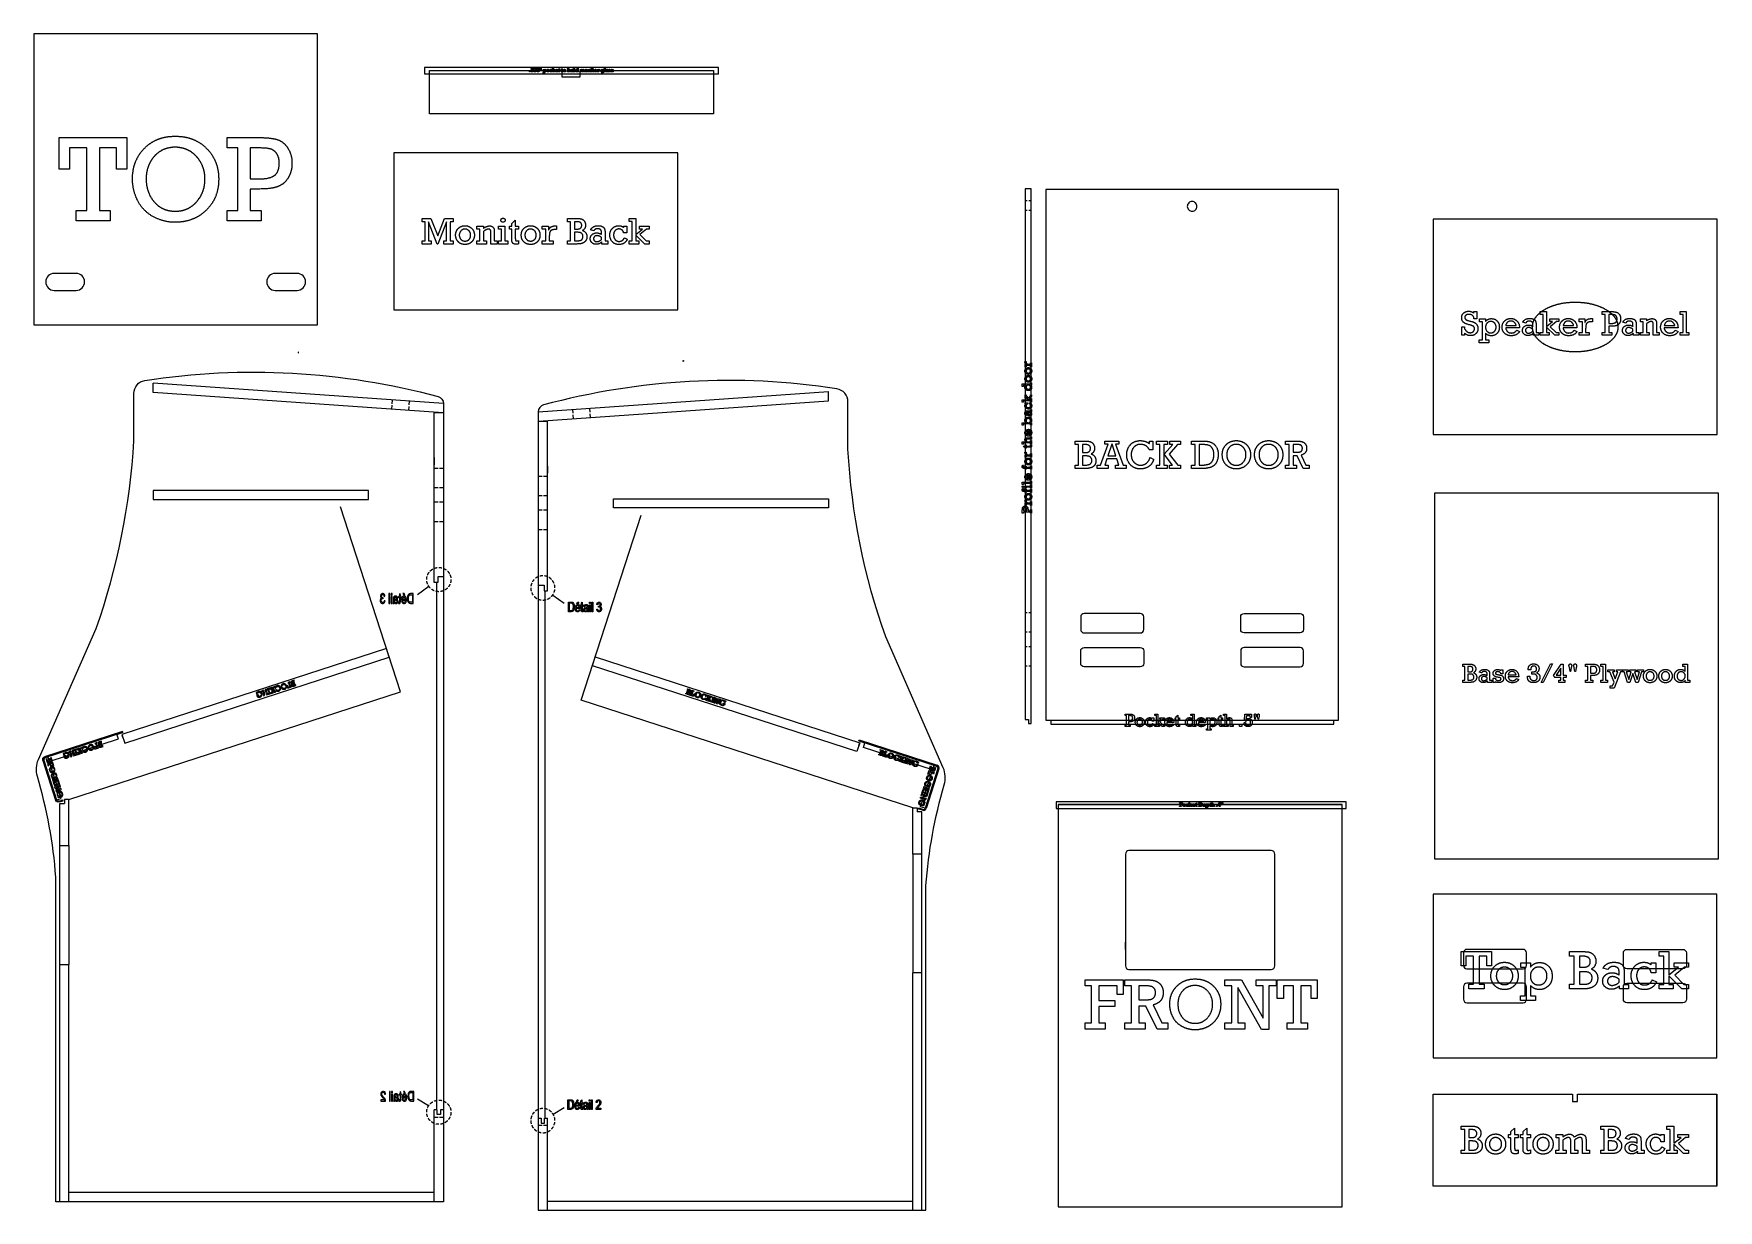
# Model space of a CAD drawing. Extents: x 1 to 138, y 1 to 97.
import ezdxf

# ---------------------------------------------------------------- set-up
doc = ezdxf.new("R2010")
doc.units = 0
for name, color, linetype in [('_AIDE', 5, 'CONTINUOUS'), ('_XREF_-_SIDE_-_01', 1, 'CONTINUOUS'), ('COTES', 8, 'CONTINUOUS'), ('PLAN', 18, 'CONTINUOUS'), ('TEXTE', 30, 'CONTINUOUS')]:
    doc.layers.add(name, color=color, linetype=linetype)

msp = doc.modelspace()

# ---------------------------------------------------------------- linework, layer by layer
at = {"layer": '_AIDE'}
for points in [[(4.34, 34.86), (31.29, 43.62), (26.4, 58.65)], [(72.92, 34.18), (45.97, 42.94), (50.86, 57.97)]]:
    msp.add_lwpolyline(points, dxfattribs=at)
at = {"layer": '_XREF_-_SIDE_-_01'}
for points in [[(24.55, 73.44), (24.55, 97.08), (1.48, 97.08), (1.48, 73.44)], [(33.23, 93.83), (57.13, 93.83), (57.13, 94.33), (33.23, 94.33)], [(56.72, 90.58), (33.64, 90.58), (33.64, 94.08), (44.39, 94.08), (44.39, 93.58), (45.89, 93.58), (45.89, 94.08), (56.72, 94.08)], [(41.78, 93.98), (41.78, 94.03), (41.84, 94.03), (41.84, 93.98)], [(41.96, 94.11), (41.96, 94.15), (41.98, 94.15), (41.99, 94.15), (42, 94.15), (42.01, 94.15), (42.02, 94.16), (42.02, 94.16), (42.03, 94.16), (42.03, 94.17), (42.03, 94.17), (42.03, 94.17), (42.04, 94.18), (42.04, 94.19), (42.04, 94.2), (42.04, 94.2), (42.04, 94.2), (42.04, 94.21), (42.04, 94.21), (42.03, 94.22), (42.03, 94.22), (42.03, 94.23), (42.03, 94.23), (42.02, 94.23), (42.02, 94.24), (42.02, 94.24), (42.01, 94.24), (42.01, 94.24), (42, 94.24), (42, 94.24), (41.99, 94.24), (41.99, 94.24), (41.98, 94.24), (41.98, 94.24), (41.97, 94.24), (41.97, 94.24), (41.96, 94.24), (41.96, 94.23), (41.96, 94.23), (41.95, 94.22), (41.95, 94.22), (41.95, 94.22), (41.95, 94.21), (41.95, 94.2), (41.94, 94.2), (41.94, 94.19), (41.94, 94.18), (41.9, 94.18), (41.9, 94.2), (41.9, 94.21), (41.91, 94.22), (41.91, 94.23), (41.91, 94.24), (41.92, 94.24), (41.92, 94.25), (41.92, 94.25), (41.93, 94.26), (41.93, 94.26), (41.94, 94.27), (41.95, 94.27), (41.96, 94.27), (41.96, 94.28), (41.97, 94.28), (41.98, 94.28), (41.99, 94.28), (42, 94.28), (42.01, 94.28), (42.02, 94.28), (42.03, 94.27), (42.04, 94.27), (42.04, 94.27), (42.05, 94.26), (42.06, 94.26), (42.06, 94.25), (42.07, 94.24), (42.07, 94.24), (42.07, 94.23), (42.08, 94.22), (42.08, 94.22), (42.08, 94.21), (42.08, 94.2), (42.08, 94.19), (42.08, 94.19), (42.08, 94.18), (42.08, 94.18), (42.07, 94.17), (42.07, 94.17), (42.07, 94.16), (42.07, 94.16), (42.06, 94.15), (42.05, 94.14), (42.05, 94.14), (42.05, 94.14), (42.04, 94.13), (42.04, 94.13), (42.04, 94.13), (42.05, 94.13), (42.06, 94.13), (42.06, 94.12), (42.07, 94.12), (42.07, 94.12), (42.08, 94.11), (42.08, 94.11), (42.08, 94.1), (42.09, 94.1), (42.09, 94.09), (42.09, 94.09), (42.09, 94.08), (42.09, 94.08), (42.09, 94.07), (42.09, 94.06), (42.09, 94.05), (42.09, 94.04), (42.09, 94.03), (42.09, 94.02), (42.08, 94.01), (42.08, 94.01), (42.07, 94), (42.06, 93.99), (42.05, 93.99), (42.05, 93.98), (42.04, 93.98), (42.03, 93.98), (42.02, 93.97), (42.01, 93.97), (42, 93.97), (41.99, 93.97), (41.98, 93.97), (41.97, 93.97), (41.96, 93.98), (41.95, 93.98), (41.94, 93.98), (41.93, 93.99), (41.92, 93.99), (41.92, 93.99), (41.92, 94), (41.91, 94), (41.91, 94.01), (41.9, 94.01), (41.9, 94.02), (41.89, 94.03), (41.89, 94.04), (41.89, 94.05), (41.89, 94.06), (41.89, 94.08), (41.93, 94.08), (41.93, 94.07), (41.93, 94.06), (41.93, 94.05), (41.93, 94.05), (41.94, 94.04), (41.94, 94.03), (41.94, 94.03), (41.95, 94.02), (41.95, 94.02), (41.96, 94.02), (41.96, 94.01), (41.97, 94.01), (41.97, 94.01), (41.98, 94.01), (41.99, 94.01), (41.99, 94.01), (42, 94.01), (42.01, 94.01), (42.01, 94.01), (42.02, 94.01), (42.02, 94.01), (42.03, 94.01), (42.03, 94.02), (42.04, 94.02), (42.04, 94.03), (42.04, 94.03), (42.04, 94.03), (42.05, 94.04), (42.05, 94.04), (42.05, 94.05), (42.05, 94.05), (42.05, 94.06), (42.05, 94.06), (42.05, 94.07), (42.05, 94.08), (42.05, 94.08), (42.04, 94.09), (42.04, 94.09), (42.04, 94.09), (42.03, 94.1), (42.03, 94.1), (42.02, 94.1), (42.02, 94.11), (42.01, 94.11), (42, 94.11), (41.99, 94.11), (41.98, 94.11), (41.98, 94.11)], [(42.16, 93.98), (42.16, 94.01), (42.2, 94.01), (42.2, 94.03), (42.2, 94.04), (42.2, 94.06), (42.21, 94.07), (42.21, 94.09), (42.21, 94.1), (42.22, 94.12), (42.23, 94.13), (42.23, 94.15), (42.24, 94.16), (42.24, 94.18), (42.25, 94.19), (42.26, 94.2), (42.26, 94.21), (42.27, 94.22), (42.28, 94.24), (42.17, 94.24), (42.17, 94.2), (42.14, 94.2), (42.14, 94.27), (42.32, 94.27), (42.32, 94.24), (42.32, 94.23), (42.31, 94.22), (42.3, 94.21), (42.29, 94.2), (42.29, 94.19), (42.28, 94.17), (42.27, 94.15), (42.27, 94.14), (42.26, 94.12), (42.26, 94.1), (42.25, 94.09), (42.25, 94.07), (42.25, 94.06), (42.24, 94.04), (42.24, 94.03), (42.24, 94.01), (42.28, 94.01), (42.28, 93.98)], [(42.36, 94.07), (42.4, 94.07), (42.4, 94.06), (42.41, 94.06), (42.41, 94.05), (42.41, 94.04), (42.41, 94.04), (42.42, 94.03), (42.42, 94.03), (42.42, 94.02), (42.43, 94.02), (42.43, 94.02), (42.44, 94.01), (42.44, 94.01), (42.45, 94.01), (42.45, 94.01), (42.46, 94.01), (42.47, 94.01), (42.47, 94.01), (42.48, 94.01), (42.48, 94.01), (42.49, 94.01), (42.49, 94.01), (42.5, 94.02), (42.5, 94.02), (42.51, 94.02), (42.51, 94.03), (42.52, 94.03), (42.52, 94.04), (42.52, 94.04), (42.52, 94.05), (42.52, 94.06), (42.52, 94.06), (42.52, 94.07), (42.52, 94.08), (42.52, 94.09), (42.52, 94.09), (42.52, 94.1), (42.52, 94.1), (42.52, 94.11), (42.51, 94.11), (42.51, 94.12), (42.5, 94.12), (42.5, 94.13), (42.5, 94.13), (42.49, 94.13), (42.49, 94.13), (42.48, 94.13), (42.47, 94.13), (42.47, 94.13), (42.46, 94.13), (42.45, 94.13), (42.44, 94.13), (42.44, 94.13), (42.43, 94.12), (42.42, 94.11), (42.42, 94.11), (42.41, 94.1), (42.4, 94.1), (42.39, 94.11), (42.39, 94.12), (42.38, 94.12), (42.39, 94.27), (42.55, 94.27), (42.55, 94.19), (42.51, 94.19), (42.51, 94.24), (42.42, 94.24), (42.41, 94.15), (42.42, 94.15), (42.43, 94.16), (42.44, 94.16), (42.44, 94.16), (42.45, 94.17), (42.46, 94.17), (42.47, 94.17), (42.48, 94.17), (42.49, 94.17), (42.5, 94.17), (42.5, 94.17), (42.51, 94.16), (42.52, 94.16), (42.53, 94.15), (42.54, 94.15), (42.54, 94.14), (42.55, 94.13), (42.55, 94.13), (42.56, 94.12), (42.56, 94.11), (42.56, 94.1), (42.57, 94.09), (42.57, 94.08), (42.57, 94.07), (42.57, 94.06), (42.57, 94.05), (42.56, 94.04), (42.56, 94.03), (42.56, 94.02), (42.55, 94.01), (42.55, 94.01), (42.54, 94), (42.53, 93.99), (42.53, 93.99), (42.52, 93.98), (42.51, 93.98), (42.5, 93.98), (42.49, 93.97), (42.48, 93.97), (42.46, 93.97), (42.45, 93.97), (42.44, 93.97), (42.43, 93.98), (42.42, 93.98), (42.42, 93.98), (42.41, 93.99), (42.4, 93.99), (42.39, 94), (42.39, 94), (42.38, 94.01), (42.38, 94.02), (42.37, 94.03), (42.37, 94.04), (42.37, 94.05), (42.37, 94.06)], [(42.63, 94.15), (42.62, 94.22), (42.62, 94.24), (42.61, 94.25), (42.61, 94.25), (42.61, 94.26), (42.62, 94.26), (42.62, 94.27), (42.62, 94.27), (42.62, 94.27), (42.63, 94.28), (42.63, 94.28), (42.64, 94.28), (42.64, 94.28), (42.64, 94.28), (42.65, 94.27), (42.65, 94.27), (42.65, 94.27), (42.66, 94.26), (42.66, 94.26), (42.66, 94.26), (42.66, 94.25), (42.66, 94.24), (42.65, 94.22), (42.64, 94.15)], [(42.71, 94.15), (42.7, 94.22), (42.69, 94.24), (42.69, 94.25), (42.69, 94.25), (42.69, 94.26), (42.69, 94.26), (42.7, 94.27), (42.7, 94.27), (42.7, 94.27), (42.7, 94.28), (42.71, 94.28), (42.71, 94.28), (42.72, 94.28), (42.72, 94.28), (42.73, 94.27), (42.73, 94.27), (42.73, 94.27), (42.73, 94.26), (42.74, 94.26), (42.74, 94.26), (42.74, 94.25), (42.73, 94.24), (42.73, 94.23), (42.73, 94.22), (42.72, 94.15)], [(42.91, 93.92), (42.91, 94.15), (42.88, 94.15), (42.88, 94.18), (42.96, 94.18), (42.96, 94.15), (42.96, 94.16), (42.97, 94.17), (42.98, 94.17), (42.99, 94.18), (43, 94.18), (43.01, 94.18), (43.02, 94.19), (43.03, 94.19), (43.04, 94.19), (43.05, 94.18), (43.06, 94.18), (43.07, 94.18), (43.08, 94.17), (43.09, 94.17), (43.09, 94.16), (43.1, 94.16), (43.11, 94.15), (43.11, 94.14), (43.12, 94.13), (43.12, 94.12), (43.13, 94.11), (43.13, 94.1), (43.13, 94.09), (43.13, 94.08), (43.13, 94.07), (43.13, 94.05), (43.13, 94.04), (43.12, 94.03), (43.12, 94.02), (43.11, 94.02), (43.11, 94.01), (43.1, 94), (43.09, 93.99), (43.08, 93.99), (43.07, 93.98), (43.07, 93.98), (43.06, 93.97), (43.05, 93.97), (43.04, 93.97), (43.03, 93.97), (43.02, 93.97), (43.01, 93.97), (43, 93.97), (42.99, 93.98), (42.98, 93.98), (42.97, 93.99), (42.96, 93.99), (42.96, 94), (42.96, 93.92), (43, 93.92), (43, 93.88), (42.88, 93.88), (42.88, 93.92)], [(42.95, 94.08), (42.96, 94.07), (42.96, 94.06), (42.96, 94.05), (42.96, 94.04), (42.96, 94.04), (42.97, 94.04), (42.97, 94.03), (42.97, 94.03), (42.98, 94.02), (42.98, 94.02), (42.99, 94.02), (42.99, 94.01), (43, 94.01), (43, 94.01), (43.01, 94.01), (43.01, 94.01), (43.02, 94.01), (43.02, 94.01), (43.03, 94.01), (43.03, 94.01), (43.04, 94.01), (43.05, 94.01), (43.05, 94.01), (43.06, 94.02), (43.06, 94.02), (43.07, 94.03), (43.07, 94.03), (43.08, 94.04), (43.08, 94.04), (43.08, 94.05), (43.08, 94.06), (43.09, 94.06), (43.09, 94.07), (43.09, 94.08), (43.09, 94.09), (43.09, 94.1), (43.08, 94.1), (43.08, 94.11), (43.08, 94.12), (43.08, 94.12), (43.07, 94.13), (43.07, 94.13), (43.06, 94.14), (43.06, 94.14), (43.05, 94.14), (43.05, 94.15), (43.04, 94.15), (43.03, 94.15), (43.03, 94.15), (43.02, 94.15), (43.02, 94.15), (43.01, 94.15), (43, 94.15), (43, 94.15), (42.99, 94.14), (42.99, 94.14), (42.98, 94.13), (42.98, 94.13), (42.97, 94.13), (42.97, 94.12), (42.96, 94.11), (42.96, 94.11), (42.96, 94.1), (42.96, 94.09), (42.95, 94.08)], [(43.16, 94.08), (43.16, 94.09), (43.17, 94.1), (43.17, 94.11), (43.17, 94.12), (43.18, 94.13), (43.18, 94.14), (43.19, 94.15), (43.2, 94.16), (43.2, 94.17), (43.21, 94.17), (43.22, 94.18), (43.23, 94.18), (43.24, 94.18), (43.25, 94.19), (43.26, 94.19), (43.27, 94.19), (43.28, 94.19), (43.29, 94.19), (43.31, 94.18), (43.31, 94.18), (43.32, 94.18), (43.33, 94.17), (43.34, 94.17), (43.35, 94.16), (43.36, 94.15), (43.36, 94.14), (43.37, 94.13), (43.37, 94.12), (43.38, 94.11), (43.38, 94.1), (43.38, 94.09), (43.38, 94.08), (43.38, 94.07), (43.38, 94.06), (43.38, 94.05), (43.37, 94.04), (43.37, 94.03), (43.36, 94.02), (43.36, 94.01), (43.35, 94), (43.34, 93.99), (43.33, 93.99), (43.32, 93.98), (43.31, 93.98), (43.31, 93.97), (43.29, 93.97), (43.28, 93.97), (43.27, 93.97), (43.26, 93.97), (43.25, 93.97), (43.24, 93.97), (43.23, 93.98), (43.22, 93.98), (43.21, 93.99), (43.2, 93.99), (43.2, 94), (43.19, 94.01), (43.18, 94.02), (43.18, 94.03), (43.17, 94.04), (43.17, 94.05), (43.17, 94.06), (43.16, 94.07)], [(43.21, 94.08), (43.21, 94.07), (43.21, 94.07), (43.21, 94.06), (43.21, 94.05), (43.21, 94.05), (43.22, 94.04), (43.22, 94.03), (43.23, 94.03), (43.23, 94.02), (43.24, 94.02), (43.24, 94.02), (43.25, 94.01), (43.25, 94.01), (43.26, 94.01), (43.27, 94.01), (43.27, 94.01), (43.28, 94.01), (43.29, 94.01), (43.29, 94.01), (43.3, 94.01), (43.3, 94.02), (43.31, 94.02), (43.32, 94.02), (43.32, 94.03), (43.32, 94.03), (43.33, 94.04), (43.33, 94.05), (43.33, 94.05), (43.34, 94.06), (43.34, 94.07), (43.34, 94.07), (43.34, 94.08), (43.34, 94.09), (43.34, 94.09), (43.34, 94.1), (43.33, 94.11), (43.33, 94.11), (43.33, 94.12), (43.32, 94.12), (43.32, 94.13), (43.31, 94.13), (43.31, 94.14), (43.3, 94.14), (43.3, 94.14), (43.29, 94.15), (43.29, 94.15), (43.28, 94.15), (43.27, 94.15), (43.27, 94.15), (43.26, 94.15), (43.25, 94.15), (43.25, 94.14), (43.24, 94.14), (43.24, 94.14), (43.23, 94.13), (43.23, 94.13), (43.22, 94.12), (43.22, 94.12), (43.21, 94.11), (43.21, 94.11), (43.21, 94.1), (43.21, 94.09), (43.21, 94.09)], [(43.61, 94.18), (43.61, 94.1), (43.57, 94.1), (43.57, 94.11), (43.57, 94.12), (43.57, 94.12), (43.57, 94.12), (43.57, 94.13), (43.56, 94.13), (43.56, 94.14), (43.56, 94.14), (43.55, 94.14), (43.55, 94.14), (43.54, 94.15), (43.54, 94.15), (43.53, 94.15), (43.53, 94.15), (43.53, 94.15), (43.52, 94.15), (43.51, 94.15), (43.51, 94.15), (43.5, 94.15), (43.5, 94.15), (43.49, 94.14), (43.48, 94.14), (43.48, 94.14), (43.48, 94.13), (43.47, 94.13), (43.47, 94.12), (43.47, 94.12), (43.46, 94.11), (43.46, 94.1), (43.46, 94.1), (43.46, 94.09), (43.46, 94.08), (43.46, 94.07), (43.46, 94.07), (43.46, 94.06), (43.46, 94.05), (43.46, 94.05), (43.47, 94.04), (43.47, 94.04), (43.47, 94.03), (43.48, 94.02), (43.48, 94.02), (43.49, 94.02), (43.49, 94.01), (43.5, 94.01), (43.51, 94.01), (43.51, 94.01), (43.52, 94.01), (43.53, 94.01), (43.53, 94.01), (43.54, 94.01), (43.54, 94.01), (43.55, 94.01), (43.55, 94.01), (43.55, 94.01), (43.56, 94.02), (43.56, 94.02), (43.57, 94.02), (43.57, 94.03), (43.57, 94.03), (43.58, 94.03), (43.58, 94.04), (43.58, 94.04), (43.58, 94.05), (43.62, 94.03), (43.61, 94.02), (43.61, 94.02), (43.61, 94.01), (43.6, 94), (43.6, 94), (43.59, 93.99), (43.59, 93.99), (43.58, 93.99), (43.57, 93.98), (43.57, 93.98), (43.56, 93.98), (43.55, 93.97), (43.54, 93.97), (43.54, 93.97), (43.53, 93.97), (43.52, 93.97), (43.51, 93.97), (43.5, 93.97), (43.49, 93.97), (43.48, 93.98), (43.48, 93.98), (43.47, 93.98), (43.47, 93.98), (43.46, 93.99), (43.46, 93.99), (43.45, 93.99), (43.45, 94), (43.44, 94), (43.44, 94.01), (43.43, 94.02), (43.43, 94.03), (43.42, 94.04), (43.42, 94.05), (43.42, 94.06), (43.41, 94.07), (43.41, 94.08), (43.41, 94.09), (43.42, 94.1), (43.42, 94.11), (43.42, 94.12), (43.43, 94.13), (43.43, 94.14), (43.44, 94.15), (43.45, 94.16), (43.45, 94.17), (43.46, 94.17), (43.47, 94.18), (43.48, 94.18), (43.49, 94.18), (43.5, 94.19), (43.51, 94.19), (43.52, 94.19), (43.52, 94.19), (43.53, 94.19), (43.54, 94.19), (43.55, 94.18), (43.56, 94.18), (43.56, 94.18), (43.57, 94.17), (43.57, 94.17), (43.57, 94.18)], [(43.68, 94.01), (43.68, 94.24), (43.64, 94.24), (43.64, 94.27), (43.72, 94.27), (43.72, 94.09), (43.79, 94.15), (43.76, 94.15), (43.76, 94.18), (43.87, 94.18), (43.87, 94.15), (43.84, 94.15), (43.76, 94.09), (43.84, 94.01), (43.87, 94.01), (43.87, 93.98), (43.82, 93.98), (43.72, 94.08), (43.72, 94.01), (43.75, 94.01), (43.75, 93.98), (43.64, 93.98), (43.64, 94.01)], [(44.1, 94.07), (43.93, 94.07), (43.93, 94.06), (43.93, 94.06), (43.93, 94.05), (43.93, 94.04), (43.94, 94.04), (43.94, 94.03), (43.94, 94.03), (43.95, 94.02), (43.95, 94.02), (43.96, 94.02), (43.96, 94.01), (43.97, 94.01), (43.98, 94.01), (43.98, 94.01), (43.99, 94.01), (44, 94.01), (44.01, 94.01), (44.02, 94.01), (44.03, 94.01), (44.03, 94.01), (44.04, 94.01), (44.04, 94.02), (44.04, 94.02), (44.05, 94.02), (44.06, 94.03), (44.06, 94.04), (44.1, 94.02), (44.1, 94.02), (44.09, 94.01), (44.09, 94.01), (44.08, 94), (44.07, 94), (44.07, 93.99), (44.06, 93.99), (44.05, 93.98), (44.05, 93.98), (44.04, 93.98), (44.03, 93.98), (44.03, 93.97), (44.02, 93.97), (44.01, 93.97), (44, 93.97), (44, 93.97), (43.98, 93.97), (43.97, 93.97), (43.96, 93.97), (43.95, 93.98), (43.94, 93.98), (43.93, 93.99), (43.92, 93.99), (43.92, 94), (43.91, 94.01), (43.9, 94.01), (43.9, 94.02), (43.9, 94.02), (43.89, 94.02), (43.89, 94.03), (43.89, 94.03), (43.89, 94.04), (43.89, 94.04), (43.88, 94.06), (43.88, 94.07), (43.88, 94.08), (43.88, 94.09), (43.88, 94.1), (43.89, 94.11), (43.89, 94.12), (43.89, 94.13), (43.9, 94.14), (43.91, 94.15), (43.91, 94.16), (43.92, 94.17), (43.93, 94.17), (43.94, 94.18), (43.95, 94.18), (43.96, 94.18), (43.97, 94.19), (43.98, 94.19), (43.99, 94.19), (44, 94.19), (44.01, 94.19), (44.02, 94.18), (44.03, 94.18), (44.04, 94.18), (44.05, 94.17), (44.06, 94.17), (44.07, 94.16), (44.07, 94.16), (44.07, 94.15), (44.08, 94.15), (44.08, 94.14), (44.08, 94.14), (44.09, 94.13), (44.09, 94.13), (44.09, 94.12), (44.09, 94.12), (44.09, 94.11), (44.1, 94.1), (44.1, 94.08)], [(44.06, 94.1), (44.06, 94.1), (44.06, 94.11), (44.05, 94.11), (44.05, 94.12), (44.05, 94.12), (44.04, 94.13), (44.04, 94.13), (44.04, 94.14), (44.03, 94.14), (44.03, 94.15), (44.02, 94.15), (44.02, 94.15), (44.01, 94.15), (44, 94.16), (44, 94.16), (43.99, 94.16), (43.98, 94.16), (43.98, 94.16), (43.97, 94.15), (43.97, 94.15), (43.96, 94.15), (43.96, 94.15), (43.95, 94.14), (43.95, 94.14), (43.94, 94.14), (43.94, 94.13), (43.94, 94.13), (43.93, 94.12), (43.93, 94.12), (43.93, 94.11), (43.93, 94.11), (43.93, 94.1)], [(44.13, 94.15), (44.13, 94.18), (44.16, 94.18), (44.16, 94.22), (44.2, 94.25), (44.2, 94.18), (44.24, 94.18), (44.24, 94.15), (44.2, 94.15), (44.2, 94.05), (44.2, 94.04), (44.2, 94.03), (44.2, 94.02), (44.2, 94.02), (44.2, 94.02), (44.2, 94.01), (44.2, 94.01), (44.21, 94.01), (44.21, 94.01), (44.22, 94.01), (44.22, 94.01), (44.23, 94.01), (44.24, 94.02), (44.24, 93.98), (44.23, 93.98), (44.22, 93.97), (44.21, 93.97), (44.2, 93.97), (44.2, 93.97), (44.19, 93.97), (44.18, 93.98), (44.18, 93.98), (44.18, 93.98), (44.17, 93.98), (44.17, 93.99), (44.17, 93.99), (44.16, 94), (44.16, 94), (44.16, 94.01), (44.16, 94.02), (44.16, 94.03), (44.16, 94.04), (44.16, 94.15)], [(44.37, 94.15), (44.37, 94.18), (44.4, 94.18), (44.4, 94.22), (44.44, 94.25), (44.44, 94.18), (44.48, 94.18), (44.48, 94.15), (44.44, 94.15), (44.44, 94.05), (44.44, 94.04), (44.44, 94.03), (44.44, 94.02), (44.44, 94.02), (44.44, 94.02), (44.44, 94.01), (44.45, 94.01), (44.45, 94.01), (44.46, 94.01), (44.46, 94.01), (44.47, 94.01), (44.47, 94.01), (44.48, 94.02), (44.48, 93.98), (44.47, 93.98), (44.46, 93.97), (44.45, 93.97), (44.45, 93.97), (44.44, 93.97), (44.43, 93.97), (44.43, 93.98), (44.42, 93.98), (44.42, 93.98), (44.42, 93.98), (44.41, 93.99), (44.41, 93.99), (44.4, 94), (44.4, 94), (44.4, 94.01), (44.4, 94.02), (44.4, 94.03), (44.4, 94.04), (44.4, 94.15)], [(44.51, 94.08), (44.51, 94.09), (44.51, 94.1), (44.51, 94.11), (44.52, 94.12), (44.52, 94.13), (44.53, 94.14), (44.53, 94.15), (44.54, 94.16), (44.55, 94.17), (44.56, 94.17), (44.56, 94.18), (44.57, 94.18), (44.58, 94.18), (44.59, 94.19), (44.61, 94.19), (44.62, 94.19), (44.63, 94.19), (44.64, 94.19), (44.65, 94.18), (44.66, 94.18), (44.67, 94.18), (44.68, 94.17), (44.69, 94.17), (44.69, 94.16), (44.7, 94.15), (44.71, 94.14), (44.71, 94.13), (44.72, 94.12), (44.72, 94.11), (44.72, 94.1), (44.72, 94.09), (44.73, 94.08), (44.72, 94.07), (44.72, 94.06), (44.72, 94.05), (44.72, 94.04), (44.71, 94.03), (44.71, 94.02), (44.7, 94.01), (44.69, 94), (44.69, 93.99), (44.68, 93.99), (44.67, 93.98), (44.66, 93.98), (44.65, 93.97), (44.64, 93.97), (44.63, 93.97), (44.62, 93.97), (44.61, 93.97), (44.59, 93.97), (44.58, 93.97), (44.57, 93.98), (44.56, 93.98), (44.56, 93.99), (44.55, 93.99), (44.54, 94), (44.53, 94.01), (44.53, 94.02), (44.52, 94.03), (44.52, 94.04), (44.51, 94.05), (44.51, 94.06), (44.51, 94.07)], [(44.55, 94.08), (44.55, 94.07), (44.55, 94.07), (44.55, 94.06), (44.56, 94.05), (44.56, 94.05), (44.56, 94.04), (44.57, 94.03), (44.57, 94.03), (44.57, 94.02), (44.58, 94.02), (44.59, 94.02), (44.59, 94.01), (44.6, 94.01), (44.6, 94.01), (44.61, 94.01), (44.62, 94.01), (44.62, 94.01), (44.63, 94.01), (44.64, 94.01), (44.64, 94.01), (44.65, 94.02), (44.65, 94.02), (44.66, 94.02), (44.66, 94.03), (44.67, 94.03), (44.67, 94.04), (44.67, 94.05), (44.68, 94.05), (44.68, 94.06), (44.68, 94.07), (44.68, 94.07), (44.68, 94.08), (44.68, 94.09), (44.68, 94.09), (44.68, 94.1), (44.68, 94.11), (44.67, 94.11), (44.67, 94.12), (44.67, 94.12), (44.66, 94.13), (44.66, 94.13), (44.65, 94.14), (44.65, 94.14), (44.64, 94.14), (44.64, 94.15), (44.63, 94.15), (44.62, 94.15), (44.62, 94.15), (44.61, 94.15), (44.6, 94.15), (44.6, 94.15), (44.59, 94.14), (44.58, 94.14), (44.58, 94.14), (44.57, 94.13), (44.57, 94.13), (44.56, 94.12), (44.56, 94.12), (44.56, 94.11), (44.56, 94.11), (44.55, 94.1), (44.55, 94.09), (44.55, 94.09)], [(44.9, 94.01), (44.9, 94.24), (44.86, 94.24), (44.86, 94.27), (44.94, 94.27), (44.94, 94.16), (44.95, 94.17), (44.96, 94.17), (44.97, 94.18), (44.97, 94.18), (44.98, 94.18), (44.99, 94.19), (45, 94.19), (45.01, 94.19), (45.02, 94.19), (45.02, 94.19), (45.03, 94.19), (45.03, 94.19), (45.04, 94.18), (45.04, 94.18), (45.04, 94.18), (45.05, 94.18), (45.05, 94.17), (45.05, 94.17), (45.06, 94.17), (45.06, 94.16), (45.06, 94.16), (45.06, 94.16), (45.06, 94.15), (45.06, 94.14), (45.06, 94.13), (45.07, 94.12), (45.07, 94.01), (45.1, 94.01), (45.1, 93.98), (45.02, 93.98), (45.02, 94.1), (45.02, 94.12), (45.02, 94.13), (45.02, 94.13), (45.02, 94.14), (45.02, 94.14), (45.02, 94.14), (45.01, 94.15), (45.01, 94.15), (45.01, 94.15), (45, 94.15), (45, 94.15), (44.99, 94.15), (44.99, 94.15), (44.98, 94.15), (44.97, 94.15), (44.96, 94.14), (44.96, 94.14), (44.95, 94.13), (44.94, 94.13), (44.94, 94.01), (44.97, 94.01), (44.97, 93.98), (44.86, 93.98), (44.86, 94.01)], [(45.12, 94.08), (45.12, 94.09), (45.12, 94.1), (45.12, 94.11), (45.13, 94.12), (45.13, 94.13), (45.14, 94.14), (45.14, 94.15), (45.15, 94.16), (45.16, 94.17), (45.17, 94.17), (45.18, 94.18), (45.19, 94.18), (45.2, 94.18), (45.21, 94.19), (45.22, 94.19), (45.23, 94.19), (45.24, 94.19), (45.25, 94.19), (45.26, 94.18), (45.27, 94.18), (45.28, 94.18), (45.29, 94.17), (45.3, 94.17), (45.31, 94.16), (45.31, 94.15), (45.32, 94.14), (45.32, 94.13), (45.33, 94.12), (45.33, 94.11), (45.34, 94.1), (45.34, 94.09), (45.34, 94.08), (45.34, 94.07), (45.34, 94.06), (45.33, 94.05), (45.33, 94.04), (45.32, 94.03), (45.32, 94.02), (45.31, 94.01), (45.31, 94), (45.3, 93.99), (45.29, 93.99), (45.28, 93.98), (45.27, 93.98), (45.26, 93.97), (45.25, 93.97), (45.24, 93.97), (45.23, 93.97), (45.22, 93.97), (45.21, 93.97), (45.2, 93.97), (45.19, 93.98), (45.18, 93.98), (45.17, 93.99), (45.16, 93.99), (45.15, 94), (45.14, 94.01), (45.14, 94.02), (45.13, 94.03), (45.13, 94.04), (45.12, 94.05), (45.12, 94.06), (45.12, 94.07)], [(45.16, 94.08), (45.16, 94.07), (45.16, 94.07), (45.17, 94.06), (45.17, 94.05), (45.17, 94.05), (45.17, 94.04), (45.18, 94.03), (45.18, 94.03), (45.19, 94.02), (45.19, 94.02), (45.2, 94.02), (45.2, 94.01), (45.21, 94.01), (45.22, 94.01), (45.22, 94.01), (45.23, 94.01), (45.24, 94.01), (45.24, 94.01), (45.25, 94.01), (45.25, 94.01), (45.26, 94.02), (45.27, 94.02), (45.27, 94.02), (45.28, 94.03), (45.28, 94.03), (45.28, 94.04), (45.29, 94.05), (45.29, 94.05), (45.29, 94.06), (45.29, 94.07), (45.29, 94.07), (45.29, 94.08), (45.29, 94.09), (45.29, 94.09), (45.29, 94.1), (45.29, 94.11), (45.29, 94.11), (45.28, 94.12), (45.28, 94.12), (45.28, 94.13), (45.27, 94.13), (45.27, 94.14), (45.26, 94.14), (45.25, 94.14), (45.25, 94.15), (45.24, 94.15), (45.24, 94.15), (45.23, 94.15), (45.22, 94.15), (45.21, 94.15), (45.21, 94.15), (45.2, 94.14), (45.2, 94.14), (45.19, 94.14), (45.19, 94.13), (45.18, 94.13), (45.18, 94.12), (45.17, 94.12), (45.17, 94.11), (45.17, 94.11), (45.17, 94.1), (45.16, 94.09), (45.16, 94.09)], [(45.4, 94.01), (45.4, 94.24), (45.36, 94.24), (45.36, 94.27), (45.44, 94.27), (45.44, 94.01), (45.47, 94.01), (45.47, 93.98), (45.36, 93.98), (45.36, 94.01)], [(45.76, 94.01), (45.76, 93.98), (45.68, 93.98), (45.68, 94.01), (45.67, 94), (45.66, 93.99), (45.65, 93.99), (45.64, 93.98), (45.63, 93.98), (45.62, 93.97), (45.61, 93.97), (45.6, 93.97), (45.59, 93.97), (45.58, 93.97), (45.57, 93.98), (45.57, 93.98), (45.56, 93.98), (45.55, 93.99), (45.54, 93.99), (45.53, 94), (45.52, 94.01), (45.52, 94.01), (45.52, 94.02), (45.51, 94.02), (45.51, 94.03), (45.51, 94.04), (45.5, 94.05), (45.5, 94.07), (45.5, 94.08), (45.5, 94.09), (45.5, 94.1), (45.51, 94.11), (45.51, 94.12), (45.51, 94.13), (45.52, 94.14), (45.53, 94.15), (45.53, 94.16), (45.54, 94.17), (45.55, 94.17), (45.56, 94.18), (45.57, 94.18), (45.58, 94.18), (45.58, 94.19), (45.59, 94.19), (45.6, 94.19), (45.61, 94.19), (45.62, 94.19), (45.63, 94.18), (45.64, 94.18), (45.65, 94.18), (45.66, 94.17), (45.67, 94.16), (45.68, 94.16), (45.68, 94.24), (45.64, 94.24), (45.64, 94.27), (45.72, 94.27), (45.72, 94.01)], [(45.54, 94.08), (45.55, 94.07), (45.55, 94.06), (45.55, 94.06), (45.55, 94.05), (45.55, 94.04), (45.56, 94.04), (45.56, 94.03), (45.56, 94.03), (45.57, 94.02), (45.57, 94.02), (45.58, 94.02), (45.59, 94.01), (45.59, 94.01), (45.6, 94.01), (45.6, 94.01), (45.61, 94.01), (45.62, 94.01), (45.62, 94.01), (45.63, 94.01), (45.64, 94.01), (45.64, 94.02), (45.65, 94.02), (45.65, 94.02), (45.66, 94.03), (45.66, 94.03), (45.67, 94.04), (45.67, 94.04), (45.67, 94.05), (45.67, 94.06), (45.68, 94.07), (45.68, 94.07), (45.68, 94.08), (45.68, 94.09), (45.68, 94.1), (45.67, 94.11), (45.67, 94.11), (45.67, 94.12), (45.67, 94.12), (45.66, 94.13), (45.66, 94.13), (45.65, 94.14), (45.65, 94.14), (45.64, 94.14), (45.63, 94.15), (45.63, 94.15), (45.62, 94.15), (45.62, 94.15), (45.61, 94.15), (45.6, 94.15), (45.6, 94.15), (45.59, 94.15), (45.58, 94.15), (45.58, 94.14), (45.57, 94.14), (45.57, 94.14), (45.56, 94.13), (45.56, 94.13), (45.56, 94.12), (45.55, 94.11), (45.55, 94.11), (45.55, 94.1), (45.55, 94.09), (45.55, 94.09)], [(45.91, 94.01), (45.91, 94.15), (45.88, 94.15), (45.88, 94.18), (45.95, 94.18), (45.95, 94.16), (45.96, 94.16), (45.97, 94.17), (45.98, 94.18), (45.99, 94.18), (46, 94.18), (46.01, 94.18), (46.02, 94.19), (46.03, 94.19), (46.04, 94.19), (46.04, 94.18), (46.05, 94.18), (46.05, 94.18), (46.06, 94.18), (46.06, 94.18), (46.06, 94.17), (46.07, 94.17), (46.07, 94.16), (46.08, 94.15), (46.09, 94.16), (46.1, 94.17), (46.11, 94.17), (46.11, 94.18), (46.12, 94.18), (46.13, 94.18), (46.14, 94.19), (46.15, 94.19), (46.16, 94.19), (46.17, 94.19), (46.17, 94.18), (46.17, 94.18), (46.18, 94.18), (46.18, 94.18), (46.18, 94.18), (46.19, 94.17), (46.2, 94.17), (46.2, 94.16), (46.2, 94.16), (46.2, 94.16), (46.2, 94.16), (46.2, 94.15), (46.21, 94.14), (46.21, 94.13), (46.21, 94.12), (46.21, 94.01), (46.24, 94.01), (46.24, 93.98), (46.17, 93.98), (46.17, 94.11), (46.17, 94.12), (46.16, 94.13), (46.16, 94.13), (46.16, 94.14), (46.16, 94.14), (46.16, 94.14), (46.16, 94.15), (46.15, 94.15), (46.15, 94.15), (46.14, 94.15), (46.14, 94.15), (46.13, 94.15), (46.13, 94.15), (46.12, 94.15), (46.11, 94.14), (46.1, 94.14), (46.1, 94.13), (46.09, 94.13), (46.08, 94.12), (46.08, 94.01), (46.12, 94.01), (46.12, 93.98), (46.04, 93.98), (46.04, 94.11), (46.04, 94.12), (46.04, 94.13), (46.04, 94.14), (46.04, 94.14), (46.03, 94.14), (46.03, 94.14), (46.03, 94.14), (46.03, 94.15), (46.03, 94.15), (46.02, 94.15), (46.02, 94.15), (46.02, 94.15), (46.01, 94.15), (46.01, 94.15), (46, 94.15), (46, 94.15), (45.99, 94.14), (45.98, 94.14), (45.97, 94.13), (45.96, 94.13), (45.95, 94.12), (45.95, 94.01), (45.99, 94.01), (45.99, 93.98), (45.88, 93.98), (45.88, 94.01)], [(46.26, 94.08), (46.26, 94.09), (46.26, 94.1), (46.27, 94.11), (46.27, 94.12), (46.27, 94.13), (46.28, 94.14), (46.29, 94.15), (46.29, 94.16), (46.3, 94.17), (46.31, 94.17), (46.32, 94.18), (46.33, 94.18), (46.34, 94.18), (46.35, 94.19), (46.36, 94.19), (46.37, 94.19), (46.38, 94.19), (46.39, 94.19), (46.4, 94.18), (46.41, 94.18), (46.42, 94.18), (46.43, 94.17), (46.44, 94.17), (46.45, 94.16), (46.45, 94.15), (46.46, 94.14), (46.47, 94.13), (46.47, 94.12), (46.47, 94.11), (46.48, 94.1), (46.48, 94.09), (46.48, 94.08), (46.48, 94.07), (46.48, 94.06), (46.47, 94.05), (46.47, 94.04), (46.47, 94.03), (46.46, 94.02), (46.45, 94.01), (46.45, 94), (46.44, 93.99), (46.43, 93.99), (46.42, 93.98), (46.41, 93.98), (46.4, 93.97), (46.39, 93.97), (46.38, 93.97), (46.37, 93.97), (46.36, 93.97), (46.35, 93.97), (46.34, 93.97), (46.33, 93.98), (46.32, 93.98), (46.31, 93.99), (46.3, 93.99), (46.29, 94), (46.29, 94.01), (46.28, 94.02), (46.27, 94.03), (46.27, 94.04), (46.27, 94.05), (46.26, 94.06), (46.26, 94.07)], [(46.3, 94.08), (46.3, 94.07), (46.31, 94.07), (46.31, 94.06), (46.31, 94.05), (46.31, 94.05), (46.32, 94.04), (46.32, 94.03), (46.32, 94.03), (46.33, 94.02), (46.33, 94.02), (46.34, 94.02), (46.35, 94.01), (46.35, 94.01), (46.36, 94.01), (46.36, 94.01), (46.37, 94.01), (46.38, 94.01), (46.38, 94.01), (46.39, 94.01), (46.4, 94.01), (46.4, 94.02), (46.41, 94.02), (46.41, 94.02), (46.42, 94.03), (46.42, 94.03), (46.43, 94.04), (46.43, 94.05), (46.43, 94.05), (46.43, 94.06), (46.44, 94.07), (46.44, 94.07), (46.44, 94.08), (46.44, 94.09), (46.44, 94.09), (46.43, 94.1), (46.43, 94.11), (46.43, 94.11), (46.43, 94.12), (46.42, 94.12), (46.42, 94.13), (46.41, 94.13), (46.41, 94.14), (46.4, 94.14), (46.4, 94.14), (46.39, 94.15), (46.38, 94.15), (46.38, 94.15), (46.37, 94.15), (46.36, 94.15), (46.36, 94.15), (46.35, 94.15), (46.34, 94.14), (46.34, 94.14), (46.33, 94.14), (46.33, 94.13), (46.32, 94.13), (46.32, 94.12), (46.32, 94.12), (46.31, 94.11), (46.31, 94.11), (46.31, 94.1), (46.31, 94.09), (46.3, 94.09)], [(46.59, 94.18), (46.59, 94.16), (46.59, 94.16), (46.6, 94.17), (46.61, 94.18), (46.62, 94.18), (46.63, 94.18), (46.64, 94.18), (46.65, 94.19), (46.66, 94.19), (46.66, 94.19), (46.67, 94.19), (46.67, 94.19), (46.67, 94.18), (46.68, 94.18), (46.68, 94.18), (46.69, 94.18), (46.69, 94.18), (46.7, 94.17), (46.7, 94.17), (46.7, 94.17), (46.7, 94.16), (46.7, 94.16), (46.71, 94.16), (46.71, 94.15), (46.71, 94.15), (46.71, 94.14), (46.71, 94.13), (46.71, 94.11), (46.71, 94.01), (46.75, 94.01), (46.75, 93.98), (46.67, 93.98), (46.67, 94.11), (46.67, 94.12), (46.67, 94.13), (46.67, 94.13), (46.67, 94.14), (46.66, 94.14), (46.66, 94.14), (46.66, 94.15), (46.66, 94.15), (46.65, 94.15), (46.65, 94.15), (46.64, 94.15), (46.63, 94.15), (46.62, 94.15), (46.62, 94.14), (46.61, 94.14), (46.6, 94.13), (46.59, 94.13), (46.59, 94.12), (46.59, 94.01), (46.62, 94.01), (46.62, 93.98), (46.51, 93.98), (46.51, 94.01), (46.54, 94.01), (46.54, 94.15), (46.51, 94.15), (46.51, 94.18)], [(46.79, 94.01), (46.79, 94.15), (46.76, 94.15), (46.76, 94.18), (46.83, 94.18), (46.83, 94.01), (46.87, 94.01), (46.87, 93.98), (46.76, 93.98), (46.76, 94.01)], [(46.79, 94.25), (46.79, 94.26), (46.79, 94.26), (46.79, 94.27), (46.8, 94.27), (46.8, 94.27), (46.8, 94.28), (46.81, 94.28), (46.81, 94.28), (46.82, 94.28), (46.82, 94.28), (46.83, 94.27), (46.83, 94.27), (46.83, 94.27), (46.84, 94.26), (46.84, 94.26), (46.84, 94.25), (46.84, 94.25), (46.84, 94.24), (46.83, 94.24), (46.83, 94.24), (46.83, 94.23), (46.82, 94.23), (46.82, 94.23), (46.81, 94.23), (46.81, 94.23), (46.8, 94.23), (46.8, 94.23), (46.8, 94.24), (46.79, 94.24), (46.79, 94.24), (46.79, 94.25)], [(46.89, 94.15), (46.89, 94.18), (46.92, 94.18), (46.92, 94.22), (46.96, 94.25), (46.96, 94.18), (46.99, 94.18), (46.99, 94.15), (46.96, 94.15), (46.96, 94.05), (46.96, 94.04), (46.96, 94.03), (46.96, 94.02), (46.96, 94.02), (46.96, 94.02), (46.96, 94.01), (46.96, 94.01), (46.97, 94.01), (46.97, 94.01), (46.98, 94.01), (46.98, 94.01), (46.99, 94.01), (46.99, 94.02), (46.99, 93.98), (46.99, 93.98), (46.98, 93.97), (46.97, 93.97), (46.96, 93.97), (46.95, 93.97), (46.95, 93.97), (46.94, 93.98), (46.94, 93.98), (46.94, 93.98), (46.93, 93.98), (46.93, 93.99), (46.92, 93.99), (46.92, 94), (46.92, 94), (46.92, 94.01), (46.92, 94.02), (46.92, 94.03), (46.92, 94.04), (46.92, 94.15)], [(47.02, 94.08), (47.02, 94.09), (47.03, 94.1), (47.03, 94.11), (47.03, 94.12), (47.04, 94.13), (47.04, 94.14), (47.05, 94.15), (47.06, 94.16), (47.06, 94.17), (47.07, 94.17), (47.08, 94.18), (47.09, 94.18), (47.1, 94.18), (47.11, 94.19), (47.12, 94.19), (47.13, 94.19), (47.14, 94.19), (47.15, 94.19), (47.17, 94.18), (47.17, 94.18), (47.18, 94.18), (47.19, 94.17), (47.2, 94.17), (47.21, 94.16), (47.22, 94.15), (47.22, 94.14), (47.23, 94.13), (47.23, 94.12), (47.24, 94.11), (47.24, 94.1), (47.24, 94.09), (47.24, 94.08), (47.24, 94.07), (47.24, 94.06), (47.24, 94.05), (47.23, 94.04), (47.23, 94.03), (47.22, 94.02), (47.22, 94.01), (47.21, 94), (47.2, 93.99), (47.19, 93.99), (47.18, 93.98), (47.18, 93.98), (47.17, 93.97), (47.15, 93.97), (47.14, 93.97), (47.13, 93.97), (47.12, 93.97), (47.11, 93.97), (47.1, 93.97), (47.09, 93.98), (47.08, 93.98), (47.07, 93.99), (47.06, 93.99), (47.06, 94), (47.05, 94.01), (47.04, 94.02), (47.04, 94.03), (47.03, 94.04), (47.03, 94.05), (47.03, 94.06), (47.02, 94.07)], [(47.07, 94.08), (47.07, 94.07), (47.07, 94.07), (47.07, 94.06), (47.07, 94.05), (47.07, 94.05), (47.08, 94.04), (47.08, 94.03), (47.09, 94.03), (47.09, 94.02), (47.1, 94.02), (47.1, 94.02), (47.11, 94.01), (47.11, 94.01), (47.12, 94.01), (47.13, 94.01), (47.13, 94.01), (47.14, 94.01), (47.15, 94.01), (47.15, 94.01), (47.16, 94.01), (47.16, 94.02), (47.17, 94.02), (47.18, 94.02), (47.18, 94.03), (47.18, 94.03), (47.19, 94.04), (47.19, 94.05), (47.19, 94.05), (47.2, 94.06), (47.2, 94.07), (47.2, 94.07), (47.2, 94.08), (47.2, 94.09), (47.2, 94.09), (47.2, 94.1), (47.19, 94.11), (47.19, 94.11), (47.19, 94.12), (47.18, 94.12), (47.18, 94.13), (47.18, 94.13), (47.17, 94.14), (47.16, 94.14), (47.16, 94.14), (47.15, 94.15), (47.15, 94.15), (47.14, 94.15), (47.13, 94.15), (47.13, 94.15), (47.12, 94.15), (47.11, 94.15), (47.11, 94.14), (47.1, 94.14), (47.1, 94.14), (47.09, 94.13), (47.09, 94.13), (47.08, 94.12), (47.08, 94.12), (47.07, 94.11), (47.07, 94.11), (47.07, 94.1), (47.07, 94.09), (47.07, 94.09)], [(47.31, 94.01), (47.31, 94.15), (47.27, 94.15), (47.27, 94.18), (47.34, 94.18), (47.34, 94.14), (47.35, 94.15), (47.35, 94.15), (47.36, 94.16), (47.36, 94.17), (47.37, 94.17), (47.37, 94.18), (47.38, 94.18), (47.39, 94.18), (47.4, 94.18), (47.4, 94.19), (47.41, 94.19), (47.42, 94.19), (47.44, 94.19), (47.44, 94.15), (47.43, 94.15), (47.41, 94.14), (47.4, 94.14), (47.39, 94.14), (47.39, 94.14), (47.38, 94.14), (47.38, 94.14), (47.37, 94.14), (47.37, 94.13), (47.37, 94.13), (47.37, 94.13), (47.36, 94.12), (47.36, 94.12), (47.36, 94.12), (47.36, 94.11), (47.36, 94.11), (47.35, 94.1), (47.35, 94.09), (47.35, 94.08), (47.35, 94.06), (47.35, 94.01), (47.4, 94.01), (47.4, 93.98), (47.27, 93.98), (47.27, 94.01)], [(47.82, 94.18), (47.82, 94.15), (47.78, 94.15), (47.78, 93.99), (47.78, 93.98), (47.78, 93.97), (47.78, 93.96), (47.78, 93.95), (47.78, 93.94), (47.77, 93.93), (47.77, 93.92), (47.76, 93.92), (47.76, 93.91), (47.76, 93.91), (47.75, 93.9), (47.75, 93.9), (47.74, 93.9), (47.74, 93.89), (47.73, 93.89), (47.73, 93.89), (47.72, 93.89), (47.71, 93.88), (47.71, 93.88), (47.7, 93.88), (47.69, 93.88), (47.69, 93.88), (47.68, 93.88), (47.67, 93.88), (47.66, 93.88), (47.65, 93.88), (47.64, 93.88), (47.63, 93.89), (47.62, 93.89), (47.61, 93.89), (47.6, 93.9), (47.59, 93.91), (47.62, 93.94), (47.62, 93.93), (47.63, 93.93), (47.64, 93.92), (47.65, 93.92), (47.65, 93.92), (47.66, 93.92), (47.67, 93.92), (47.68, 93.91), (47.68, 93.92), (47.69, 93.92), (47.7, 93.92), (47.71, 93.92), (47.72, 93.93), (47.72, 93.93), (47.73, 93.93), (47.73, 93.94), (47.73, 93.94), (47.74, 93.95), (47.74, 93.95), (47.74, 93.96), (47.74, 93.96), (47.74, 93.97), (47.74, 93.98), (47.74, 93.99), (47.74, 94), (47.74, 94), (47.73, 93.99), (47.72, 93.99), (47.71, 93.98), (47.71, 93.98), (47.7, 93.98), (47.7, 93.97), (47.69, 93.97), (47.69, 93.97), (47.68, 93.97), (47.67, 93.97), (47.67, 93.97), (47.66, 93.97), (47.65, 93.97), (47.64, 93.97), (47.63, 93.98), (47.62, 93.98), (47.61, 93.99), (47.6, 93.99), (47.59, 94), (47.59, 94.01), (47.58, 94.02), (47.58, 94.03), (47.57, 94.04), (47.57, 94.04), (47.57, 94.06), (47.57, 94.07), (47.57, 94.08), (47.57, 94.09), (47.57, 94.1), (47.57, 94.11), (47.57, 94.12), (47.58, 94.13), (47.58, 94.14), (47.59, 94.15), (47.6, 94.16), (47.61, 94.16), (47.61, 94.17), (47.62, 94.17), (47.63, 94.18), (47.64, 94.18), (47.65, 94.18), (47.66, 94.19), (47.67, 94.19), (47.68, 94.19), (47.69, 94.18), (47.7, 94.18), (47.71, 94.18), (47.72, 94.17), (47.73, 94.17), (47.73, 94.16), (47.74, 94.15), (47.74, 94.18)], [(47.61, 94.08), (47.61, 94.07), (47.61, 94.06), (47.61, 94.06), (47.61, 94.05), (47.62, 94.04), (47.62, 94.04), (47.62, 94.03), (47.63, 94.03), (47.63, 94.02), (47.64, 94.02), (47.64, 94.01), (47.65, 94.01), (47.66, 94.01), (47.66, 94.01), (47.67, 94.01), (47.68, 94.01), (47.68, 94.01), (47.69, 94.01), (47.69, 94.01), (47.7, 94.01), (47.71, 94.01), (47.71, 94.02), (47.72, 94.02), (47.72, 94.03), (47.73, 94.03), (47.73, 94.04), (47.74, 94.04), (47.74, 94.05), (47.74, 94.06), (47.74, 94.06), (47.74, 94.07), (47.74, 94.08), (47.74, 94.09), (47.74, 94.09), (47.74, 94.1), (47.74, 94.11), (47.74, 94.11), (47.73, 94.12), (47.73, 94.12), (47.72, 94.13), (47.72, 94.13), (47.71, 94.14), (47.71, 94.14), (47.7, 94.14), (47.7, 94.15), (47.69, 94.15), (47.68, 94.15), (47.68, 94.15), (47.67, 94.15), (47.66, 94.15), (47.66, 94.15), (47.65, 94.14), (47.65, 94.14), (47.64, 94.14), (47.63, 94.13), (47.63, 94.13), (47.63, 94.12), (47.62, 94.12), (47.62, 94.11), (47.61, 94.11), (47.61, 94.1), (47.61, 94.09), (47.61, 94.09)], [(47.87, 94.01), (47.87, 94.24), (47.83, 94.24), (47.83, 94.27), (47.91, 94.27), (47.91, 94.01), (47.94, 94.01), (47.94, 93.98), (47.83, 93.98), (47.83, 94.01)], [(48.18, 94.01), (48.18, 93.98), (48.11, 93.98), (48.11, 94), (48.1, 93.99), (48.09, 93.99), (48.09, 93.98), (48.08, 93.98), (48.07, 93.98), (48.06, 93.97), (48.05, 93.97), (48.04, 93.97), (48.04, 93.97), (48.03, 93.97), (48.02, 93.98), (48.02, 93.98), (48.01, 93.98), (48.01, 93.98), (48, 93.99), (47.99, 93.99), (47.99, 94), (47.99, 94), (47.98, 94.01), (47.98, 94.01), (47.98, 94.02), (47.97, 94.02), (47.97, 94.03), (47.97, 94.04), (47.97, 94.05), (47.97, 94.05), (47.98, 94.06), (47.98, 94.06), (47.98, 94.07), (47.99, 94.08), (47.99, 94.08), (48, 94.09), (48, 94.09), (48.01, 94.09), (48.01, 94.1), (48.02, 94.1), (48.03, 94.1), (48.03, 94.1), (48.04, 94.1), (48.05, 94.11), (48.06, 94.1), (48.06, 94.1), (48.07, 94.1), (48.08, 94.1), (48.08, 94.1), (48.09, 94.1), (48.1, 94.09), (48.11, 94.09), (48.11, 94.11), (48.1, 94.12), (48.1, 94.12), (48.1, 94.13), (48.1, 94.13), (48.1, 94.14), (48.1, 94.14), (48.09, 94.14), (48.09, 94.15), (48.08, 94.15), (48.08, 94.15), (48.07, 94.15), (48.06, 94.15), (48.05, 94.15), (48.05, 94.15), (48.04, 94.15), (48.03, 94.15), (48.03, 94.15), (48.02, 94.14), (48.02, 94.14), (48.02, 94.13), (47.98, 94.14), (47.98, 94.15), (47.98, 94.15), (47.99, 94.16), (47.99, 94.16), (48, 94.17), (48, 94.17), (48.01, 94.17), (48.01, 94.18), (48.02, 94.18), (48.02, 94.18), (48.03, 94.18), (48.04, 94.19), (48.04, 94.19), (48.05, 94.19), (48.06, 94.19), (48.07, 94.19), (48.08, 94.19), (48.09, 94.19), (48.1, 94.19), (48.11, 94.18), (48.11, 94.18), (48.12, 94.18), (48.13, 94.17), (48.13, 94.17), (48.14, 94.16), (48.14, 94.16), (48.14, 94.15), (48.14, 94.14), (48.14, 94.14), (48.14, 94.13), (48.15, 94.12), (48.15, 94.11), (48.15, 94.01)], [(48.11, 94.05), (48.1, 94.06), (48.09, 94.06), (48.09, 94.07), (48.08, 94.07), (48.07, 94.07), (48.07, 94.07), (48.06, 94.07), (48.05, 94.07), (48.05, 94.07), (48.04, 94.07), (48.04, 94.07), (48.04, 94.07), (48.03, 94.07), (48.03, 94.07), (48.03, 94.07), (48.02, 94.06), (48.02, 94.06), (48.02, 94.06), (48.02, 94.06), (48.02, 94.05), (48.01, 94.05), (48.01, 94.05), (48.01, 94.04), (48.01, 94.04), (48.01, 94.03), (48.01, 94.03), (48.01, 94.03), (48.01, 94.02), (48.02, 94.02), (48.02, 94.02), (48.02, 94.02), (48.02, 94.01), (48.02, 94.01), (48.03, 94.01), (48.03, 94.01), (48.03, 94.01), (48.04, 94.01), (48.04, 94), (48.05, 94), (48.05, 94), (48.06, 94), (48.06, 94.01), (48.07, 94.01), (48.08, 94.01), (48.08, 94.01), (48.09, 94.02), (48.1, 94.02), (48.11, 94.03)], [(48.2, 93.98), (48.2, 94.05), (48.24, 94.05), (48.24, 94.04), (48.24, 94.04), (48.24, 94.03), (48.24, 94.03), (48.25, 94.03), (48.25, 94.02), (48.25, 94.02), (48.25, 94.02), (48.26, 94.02), (48.26, 94.01), (48.26, 94.01), (48.27, 94.01), (48.27, 94.01), (48.28, 94.01), (48.28, 94.01), (48.28, 94.01), (48.29, 94.01), (48.3, 94.01), (48.31, 94.01), (48.31, 94.01), (48.32, 94.01), (48.32, 94.02), (48.33, 94.02), (48.33, 94.02), (48.33, 94.02), (48.33, 94.02), (48.33, 94.03), (48.33, 94.03), (48.33, 94.03), (48.33, 94.04), (48.33, 94.04), (48.33, 94.04), (48.33, 94.04), (48.33, 94.04), (48.33, 94.05), (48.32, 94.05), (48.32, 94.05), (48.32, 94.05), (48.31, 94.06), (48.3, 94.06), (48.28, 94.06), (48.27, 94.06), (48.26, 94.06), (48.25, 94.07), (48.25, 94.07), (48.24, 94.07), (48.23, 94.08), (48.23, 94.08), (48.22, 94.08), (48.22, 94.09), (48.21, 94.09), (48.21, 94.1), (48.21, 94.1), (48.21, 94.11), (48.21, 94.11), (48.2, 94.12), (48.2, 94.13), (48.2, 94.13), (48.21, 94.14), (48.21, 94.14), (48.21, 94.15), (48.21, 94.15), (48.22, 94.16), (48.22, 94.16), (48.22, 94.17), (48.23, 94.17), (48.23, 94.18), (48.24, 94.18), (48.25, 94.18), (48.25, 94.18), (48.26, 94.19), (48.27, 94.19), (48.28, 94.19), (48.28, 94.19), (48.29, 94.19), (48.3, 94.18), (48.3, 94.18), (48.31, 94.18), (48.32, 94.18), (48.32, 94.18), (48.33, 94.17), (48.33, 94.18), (48.36, 94.18), (48.36, 94.11), (48.33, 94.11), (48.33, 94.13), (48.32, 94.13), (48.32, 94.14), (48.31, 94.14), (48.31, 94.15), (48.3, 94.15), (48.29, 94.15), (48.29, 94.15), (48.28, 94.15), (48.27, 94.15), (48.26, 94.15), (48.26, 94.15), (48.25, 94.15), (48.25, 94.14), (48.25, 94.14), (48.25, 94.14), (48.24, 94.14), (48.24, 94.14), (48.24, 94.13), (48.24, 94.13), (48.24, 94.13), (48.24, 94.12), (48.24, 94.12), (48.24, 94.12), (48.24, 94.12), (48.25, 94.12), (48.25, 94.11), (48.25, 94.11), (48.25, 94.11), (48.26, 94.11), (48.27, 94.11), (48.28, 94.1), (48.29, 94.1), (48.31, 94.1), (48.32, 94.1), (48.33, 94.09), (48.34, 94.09), (48.34, 94.09), (48.35, 94.09), (48.35, 94.08), (48.35, 94.08), (48.36, 94.08), (48.36, 94.08), (48.36, 94.07), (48.37, 94.07), (48.37, 94.06), (48.37, 94.06), (48.37, 94.05), (48.37, 94.05), (48.37, 94.04), (48.37, 94.04), (48.37, 94.04), (48.37, 94.03), (48.37, 94.02), (48.37, 94.02), (48.37, 94.01), (48.37, 94), (48.36, 94), (48.36, 93.99), (48.35, 93.99), (48.35, 93.99), (48.34, 93.98), (48.33, 93.98), (48.33, 93.98), (48.32, 93.98), (48.31, 93.97), (48.3, 93.97), (48.29, 93.97), (48.29, 93.97), (48.28, 93.97), (48.27, 93.97), (48.26, 93.98), (48.26, 93.98), (48.25, 93.98), (48.25, 93.98), (48.24, 93.99), (48.24, 93.98)], [(48.4, 93.98), (48.4, 94.05), (48.44, 94.05), (48.44, 94.04), (48.44, 94.04), (48.44, 94.03), (48.44, 94.03), (48.45, 94.03), (48.45, 94.02), (48.45, 94.02), (48.45, 94.02), (48.46, 94.02), (48.46, 94.01), (48.46, 94.01), (48.47, 94.01), (48.47, 94.01), (48.48, 94.01), (48.48, 94.01), (48.48, 94.01), (48.49, 94.01), (48.5, 94.01), (48.51, 94.01), (48.51, 94.01), (48.52, 94.01), (48.52, 94.02), (48.53, 94.02), (48.53, 94.02), (48.53, 94.02), (48.53, 94.02), (48.53, 94.03), (48.53, 94.03), (48.53, 94.03), (48.53, 94.04), (48.53, 94.04), (48.53, 94.04), (48.53, 94.04), (48.53, 94.04), (48.53, 94.05), (48.53, 94.05), (48.52, 94.05), (48.52, 94.05), (48.51, 94.06), (48.5, 94.06), (48.48, 94.06), (48.47, 94.06), (48.46, 94.06), (48.46, 94.07), (48.45, 94.07), (48.44, 94.07), (48.43, 94.08), (48.43, 94.08), (48.42, 94.08), (48.42, 94.09), (48.42, 94.09), (48.41, 94.1), (48.41, 94.1), (48.41, 94.11), (48.41, 94.11), (48.41, 94.12), (48.4, 94.13), (48.41, 94.13), (48.41, 94.14), (48.41, 94.14), (48.41, 94.15), (48.41, 94.15), (48.42, 94.16), (48.42, 94.16), (48.42, 94.17), (48.43, 94.17), (48.44, 94.18), (48.44, 94.18), (48.45, 94.18), (48.45, 94.18), (48.46, 94.19), (48.47, 94.19), (48.48, 94.19), (48.48, 94.19), (48.49, 94.19), (48.5, 94.18), (48.5, 94.18), (48.51, 94.18), (48.52, 94.18), (48.52, 94.18), (48.53, 94.17), (48.53, 94.18), (48.56, 94.18), (48.56, 94.11), (48.53, 94.11), (48.53, 94.13), (48.52, 94.13), (48.52, 94.14), (48.51, 94.14), (48.51, 94.15), (48.5, 94.15), (48.49, 94.15), (48.49, 94.15), (48.48, 94.15), (48.47, 94.15), (48.46, 94.15), (48.46, 94.15), (48.45, 94.15), (48.45, 94.14), (48.45, 94.14), (48.45, 94.14), (48.45, 94.14), (48.44, 94.14), (48.44, 94.13), (48.44, 94.13), (48.44, 94.13), (48.44, 94.12), (48.44, 94.12), (48.44, 94.12), (48.45, 94.12), (48.45, 94.12), (48.45, 94.11), (48.45, 94.11), (48.45, 94.11), (48.46, 94.11), (48.47, 94.11), (48.48, 94.1), (48.49, 94.1), (48.51, 94.1), (48.52, 94.1), (48.53, 94.09), (48.54, 94.09), (48.54, 94.09), (48.55, 94.09), (48.55, 94.08), (48.55, 94.08), (48.56, 94.08), (48.56, 94.08), (48.56, 94.07), (48.57, 94.07), (48.57, 94.06), (48.57, 94.06), (48.57, 94.05), (48.57, 94.05), (48.57, 94.04), (48.57, 94.04), (48.57, 94.04), (48.57, 94.03), (48.57, 94.02), (48.57, 94.02), (48.57, 94.01), (48.57, 94), (48.56, 94), (48.56, 93.99), (48.55, 93.99), (48.55, 93.99), (48.54, 93.98), (48.53, 93.98), (48.53, 93.98), (48.52, 93.98), (48.51, 93.97), (48.5, 93.97), (48.5, 93.97), (48.49, 93.97), (48.48, 93.97), (48.47, 93.97), (48.46, 93.98), (48.46, 93.98), (48.45, 93.98), (48.45, 93.98), (48.44, 93.99), (48.44, 93.98)], [(5.79, 82.72), (5.79, 87.8), (4.4, 87.8), (4.4, 86.07), (3.56, 86.07), (3.56, 88.65), (9.05, 88.65), (9.05, 86.07), (8.21, 86.07), (8.21, 87.8), (6.82, 87.8), (6.82, 82.72), (7.7, 82.72), (7.7, 81.87), (4.93, 81.87), (4.93, 82.72)], [(9.51, 85.29), (9.51, 85.34), (9.51, 85.38), (9.51, 85.43), (9.51, 85.47), (9.51, 85.52), (9.51, 85.56), (9.52, 85.61), (9.52, 85.65), (9.53, 85.7), (9.53, 85.74), (9.53, 85.78), (9.54, 85.83), (9.55, 85.87), (9.55, 85.91), (9.56, 85.95), (9.57, 86), (9.57, 86.04), (9.58, 86.08), (9.59, 86.12), (9.6, 86.16), (9.61, 86.21), (9.62, 86.25), (9.63, 86.29), (9.64, 86.33), (9.65, 86.37), (9.67, 86.41), (9.68, 86.45), (9.69, 86.49), (9.7, 86.53), (9.72, 86.57), (9.73, 86.61), (9.75, 86.64), (9.76, 86.68), (9.78, 86.72), (9.79, 86.76), (9.81, 86.8), (9.83, 86.83), (9.85, 86.87), (9.86, 86.91), (9.88, 86.95), (9.9, 86.98), (9.92, 87.02), (9.94, 87.06), (9.96, 87.09), (9.98, 87.13), (10, 87.16), (10.03, 87.2), (10.05, 87.23), (10.07, 87.27), (10.09, 87.3), (10.12, 87.34), (10.14, 87.37), (10.17, 87.4), (10.19, 87.44), (10.22, 87.47), (10.24, 87.5), (10.27, 87.54), (10.3, 87.57), (10.33, 87.6), (10.35, 87.63), (10.38, 87.66), (10.41, 87.7), (10.44, 87.73), (10.47, 87.76), (10.5, 87.79), (10.53, 87.82), (10.56, 87.85), (10.59, 87.88), (10.63, 87.91), (10.66, 87.94), (10.69, 87.96), (10.72, 87.99), (10.75, 88.02), (10.79, 88.05), (10.82, 88.07), (10.85, 88.1), (10.89, 88.12), (10.92, 88.15), (10.96, 88.17), (10.99, 88.19), (11.02, 88.22), (11.06, 88.24), (11.09, 88.26), (11.13, 88.28), (11.17, 88.3), (11.2, 88.33), (11.24, 88.35), (11.28, 88.36), (11.31, 88.38), (11.35, 88.4), (11.39, 88.42), (11.43, 88.44), (11.46, 88.46), (11.5, 88.47), (11.54, 88.49), (11.58, 88.5), (11.62, 88.52), (11.66, 88.53), (11.7, 88.55), (11.74, 88.56), (11.78, 88.58), (11.82, 88.59), (11.86, 88.6), (11.9, 88.61), (11.95, 88.62), (11.99, 88.64), (12.03, 88.65), (12.07, 88.66), (12.12, 88.67), (12.16, 88.67), (12.2, 88.68), (12.25, 88.69), (12.29, 88.7), (12.33, 88.71), (12.38, 88.71), (12.42, 88.72), (12.47, 88.72), (12.51, 88.73), (12.56, 88.73), (12.61, 88.74), (12.65, 88.74), (12.7, 88.74), (12.75, 88.75), (12.79, 88.75), (12.84, 88.75), (12.89, 88.75), (12.94, 88.75), (12.98, 88.75), (13.03, 88.75), (13.08, 88.75), (13.13, 88.75), (13.18, 88.75), (13.23, 88.75), (13.27, 88.74), (13.32, 88.74), (13.37, 88.74), (13.41, 88.73), (13.46, 88.73), (13.5, 88.72), (13.55, 88.72), (13.6, 88.71), (13.64, 88.71), (13.69, 88.7), (13.73, 88.69), (13.77, 88.68), (13.82, 88.67), (13.86, 88.67), (13.91, 88.66), (13.95, 88.65), (13.99, 88.64), (14.03, 88.62), (14.08, 88.61), (14.12, 88.6), (14.16, 88.59), (14.2, 88.58), (14.24, 88.56), (14.28, 88.55), (14.32, 88.53), (14.36, 88.52), (14.4, 88.5), (14.44, 88.49), (14.48, 88.47), (14.52, 88.46), (14.56, 88.44), (14.6, 88.42), (14.64, 88.4), (14.67, 88.38), (14.71, 88.36), (14.75, 88.35), (14.79, 88.33), (14.82, 88.3), (14.86, 88.28), (14.9, 88.26), (14.93, 88.24), (14.97, 88.22), (15, 88.19), (15.04, 88.17), (15.07, 88.15), (15.11, 88.12), (15.14, 88.1), (15.18, 88.07), (15.21, 88.05), (15.24, 88.02), (15.28, 87.99), (15.31, 87.96), (15.34, 87.94), (15.37, 87.91), (15.41, 87.88), (15.44, 87.85), (15.47, 87.82), (15.5, 87.79), (15.53, 87.76), (15.56, 87.73), (15.59, 87.7), (15.62, 87.66), (15.65, 87.63), (15.68, 87.6), (15.71, 87.57), (15.74, 87.54), (15.76, 87.5), (15.79, 87.47), (15.82, 87.44), (15.84, 87.4), (15.87, 87.37), (15.89, 87.33), (15.92, 87.3), (15.94, 87.27), (15.96, 87.23), (15.99, 87.2), (16.01, 87.16), (16.03, 87.12), (16.05, 87.09), (16.07, 87.05), (16.09, 87.02), (16.11, 86.98), (16.13, 86.94), (16.15, 86.91), (16.17, 86.87), (16.19, 86.83), (16.2, 86.79), (16.22, 86.76), (16.24, 86.72), (16.25, 86.68), (16.27, 86.64), (16.29, 86.6), (16.3, 86.56), (16.31, 86.52), (16.33, 86.48), (16.34, 86.44), (16.35, 86.4), (16.37, 86.36), (16.38, 86.32), (16.39, 86.28), (16.4, 86.24), (16.41, 86.2), (16.42, 86.16), (16.43, 86.11), (16.44, 86.07), (16.45, 86.03), (16.45, 85.99), (16.46, 85.94), (16.47, 85.9), (16.48, 85.86), (16.48, 85.81), (16.49, 85.77), (16.49, 85.73), (16.5, 85.68), (16.5, 85.64), (16.5, 85.59), (16.51, 85.55), (16.51, 85.5), (16.51, 85.45), (16.51, 85.41), (16.52, 85.36), (16.52, 85.32), (16.52, 85.27), (16.52, 85.22), (16.52, 85.18), (16.51, 85.13), (16.51, 85.08), (16.51, 85.03), (16.51, 84.99), (16.5, 84.94), (16.5, 84.9), (16.5, 84.85), (16.49, 84.81), (16.49, 84.76), (16.48, 84.72), (16.47, 84.67), (16.47, 84.63), (16.46, 84.58), (16.45, 84.54), (16.45, 84.5), (16.44, 84.45), (16.43, 84.41), (16.42, 84.37), (16.41, 84.33), (16.4, 84.28), (16.39, 84.24), (16.38, 84.2), (16.36, 84.16), (16.35, 84.12), (16.34, 84.08), (16.32, 84.04), (16.31, 84), (16.3, 83.96), (16.28, 83.92), (16.27, 83.88), (16.25, 83.84), (16.23, 83.8), (16.22, 83.76), (16.2, 83.72), (16.18, 83.69), (16.16, 83.65), (16.14, 83.61), (16.13, 83.57), (16.11, 83.54), (16.09, 83.5), (16.06, 83.46), (16.04, 83.43), (16.02, 83.39), (16, 83.35), (15.98, 83.32), (15.95, 83.28), (15.93, 83.25), (15.91, 83.21), (15.88, 83.18), (15.86, 83.14), (15.83, 83.11), (15.8, 83.08), (15.78, 83.04), (15.75, 83.01), (15.72, 82.98), (15.69, 82.94), (15.67, 82.91), (15.64, 82.88), (15.61, 82.85), (15.58, 82.82), (15.55, 82.78), (15.52, 82.75), (15.48, 82.72), (15.45, 82.69), (15.42, 82.66), (15.39, 82.63), (15.36, 82.6), (15.32, 82.58), (15.29, 82.55), (15.26, 82.52), (15.22, 82.49), (15.19, 82.47), (15.15, 82.44), (15.12, 82.42), (15.09, 82.39), (15.05, 82.37), (15.02, 82.34), (14.98, 82.32), (14.95, 82.3), (14.91, 82.27), (14.87, 82.25), (14.84, 82.23), (14.8, 82.21), (14.76, 82.19), (14.73, 82.17), (14.69, 82.15), (14.65, 82.13), (14.61, 82.11), (14.57, 82.09), (14.54, 82.08), (14.5, 82.06), (14.46, 82.04), (14.42, 82.03), (14.38, 82.01), (14.34, 82), (14.3, 81.98), (14.26, 81.97), (14.22, 81.95), (14.18, 81.94), (14.13, 81.93), (14.09, 81.91), (14.05, 81.9), (14.01, 81.89), (13.97, 81.88), (13.92, 81.87), (13.88, 81.86), (13.84, 81.85), (13.8, 81.84), (13.75, 81.83), (13.71, 81.82), (13.66, 81.82), (13.62, 81.81), (13.57, 81.8), (13.53, 81.8), (13.48, 81.79), (13.44, 81.79), (13.39, 81.78), (13.35, 81.78), (13.3, 81.77), (13.25, 81.77), (13.21, 81.77), (13.16, 81.77), (13.11, 81.76), (13.07, 81.76), (13.02, 81.76), (12.97, 81.76), (12.91, 81.76), (12.85, 81.76), (12.79, 81.77), (12.73, 81.77), (12.67, 81.77), (12.61, 81.78), (12.55, 81.78), (12.49, 81.79), (12.43, 81.8), (12.37, 81.81), (12.31, 81.82), (12.25, 81.83), (12.2, 81.84), (12.14, 81.85), (12.08, 81.87), (12.03, 81.88), (11.97, 81.9), (11.91, 81.91), (11.86, 81.93), (11.8, 81.95), (11.75, 81.96), (11.69, 81.98), (11.64, 82.01), (11.58, 82.03), (11.53, 82.05), (11.48, 82.07), (11.42, 82.1), (11.37, 82.12), (11.32, 82.15), (11.26, 82.18), (11.21, 82.2), (11.16, 82.23), (11.11, 82.26), (11.06, 82.29), (11.01, 82.32), (10.96, 82.36), (10.91, 82.39), (10.86, 82.42), (10.82, 82.46), (10.77, 82.49), (10.73, 82.53), (10.68, 82.56), (10.64, 82.6), (10.6, 82.64), (10.56, 82.68), (10.52, 82.71), (10.48, 82.75), (10.44, 82.8), (10.4, 82.84), (10.36, 82.88), (10.32, 82.92), (10.29, 82.96), (10.25, 83.01), (10.22, 83.05), (10.19, 83.1), (10.15, 83.15), (10.12, 83.19), (10.09, 83.24), (10.06, 83.29), (10.03, 83.34), (10, 83.39), (9.97, 83.44), (9.95, 83.49), (9.92, 83.54), (9.89, 83.6), (9.87, 83.65), (9.85, 83.7), (9.82, 83.75), (9.8, 83.81), (9.78, 83.86), (9.76, 83.91), (9.74, 83.97), (9.72, 84.02), (9.7, 84.07), (9.68, 84.13), (9.67, 84.18), (9.65, 84.24), (9.64, 84.29), (9.62, 84.35), (9.61, 84.4), (9.6, 84.45), (9.59, 84.51), (9.57, 84.56), (9.56, 84.62), (9.56, 84.67), (9.55, 84.73), (9.54, 84.78), (9.53, 84.84), (9.53, 84.9), (9.52, 84.95), (9.52, 85.01), (9.51, 85.06), (9.51, 85.12), (9.51, 85.18), (9.51, 85.23)], [(10.62, 85.28), (10.62, 85.25), (10.62, 85.22), (10.62, 85.18), (10.62, 85.15), (10.63, 85.11), (10.63, 85.08), (10.63, 85.04), (10.63, 85.01), (10.63, 84.98), (10.64, 84.94), (10.64, 84.91), (10.64, 84.88), (10.65, 84.85), (10.65, 84.81), (10.66, 84.78), (10.66, 84.75), (10.67, 84.72), (10.67, 84.69), (10.68, 84.65), (10.69, 84.62), (10.69, 84.59), (10.7, 84.56), (10.71, 84.53), (10.71, 84.5), (10.72, 84.47), (10.73, 84.44), (10.74, 84.41), (10.75, 84.38), (10.76, 84.35), (10.77, 84.32), (10.77, 84.29), (10.78, 84.26), (10.8, 84.23), (10.81, 84.2), (10.82, 84.17), (10.83, 84.14), (10.84, 84.12), (10.85, 84.09), (10.86, 84.06), (10.88, 84.03), (10.89, 84), (10.9, 83.98), (10.92, 83.95), (10.93, 83.92), (10.94, 83.89), (10.96, 83.87), (10.97, 83.84), (10.99, 83.81), (11, 83.79), (11.02, 83.76), (11.04, 83.74), (11.05, 83.71), (11.07, 83.68), (11.09, 83.66), (11.1, 83.63), (11.12, 83.61), (11.14, 83.58), (11.16, 83.56), (11.18, 83.53), (11.2, 83.51), (11.21, 83.49), (11.23, 83.46), (11.25, 83.44), (11.27, 83.41), (11.3, 83.39), (11.32, 83.37), (11.34, 83.34), (11.36, 83.32), (11.38, 83.3), (11.4, 83.28), (11.42, 83.26), (11.44, 83.24), (11.47, 83.22), (11.49, 83.2), (11.51, 83.18), (11.53, 83.16), (11.56, 83.14), (11.58, 83.12), (11.6, 83.1), (11.63, 83.08), (11.65, 83.07), (11.67, 83.05), (11.7, 83.03), (11.72, 83.02), (11.75, 83), (11.77, 82.98), (11.8, 82.97), (11.82, 82.95), (11.85, 82.94), (11.87, 82.93), (11.9, 82.91), (11.92, 82.9), (11.95, 82.88), (11.98, 82.87), (12, 82.86), (12.03, 82.85), (12.06, 82.84), (12.08, 82.82), (12.11, 82.81), (12.14, 82.8), (12.17, 82.79), (12.19, 82.78), (12.22, 82.77), (12.25, 82.76), (12.28, 82.76), (12.31, 82.75), (12.34, 82.74), (12.37, 82.73), (12.39, 82.73), (12.42, 82.72), (12.45, 82.71), (12.48, 82.71), (12.51, 82.7), (12.54, 82.69), (12.57, 82.69), (12.61, 82.69), (12.64, 82.68), (12.67, 82.68), (12.7, 82.67), (12.73, 82.67), (12.76, 82.67), (12.79, 82.67), (12.83, 82.66), (12.86, 82.66), (12.89, 82.66), (12.92, 82.66), (12.96, 82.66), (12.99, 82.66), (13.02, 82.66), (13.05, 82.66), (13.09, 82.66), (13.12, 82.66), (13.15, 82.66), (13.18, 82.67), (13.21, 82.67), (13.25, 82.67), (13.28, 82.67), (13.31, 82.68), (13.34, 82.68), (13.37, 82.69), (13.4, 82.69), (13.43, 82.7), (13.46, 82.7), (13.49, 82.71), (13.52, 82.71), (13.55, 82.72), (13.58, 82.73), (13.61, 82.73), (13.64, 82.74), (13.67, 82.75), (13.7, 82.76), (13.73, 82.77), (13.75, 82.78), (13.78, 82.79), (13.81, 82.8), (13.84, 82.81), (13.87, 82.82), (13.89, 82.83), (13.92, 82.84), (13.95, 82.85), (13.97, 82.86), (14, 82.88), (14.03, 82.89), (14.05, 82.9), (14.08, 82.92), (14.11, 82.93), (14.13, 82.95), (14.16, 82.96), (14.18, 82.98), (14.21, 82.99), (14.23, 83.01), (14.26, 83.02), (14.28, 83.04), (14.31, 83.06), (14.33, 83.08), (14.36, 83.09), (14.38, 83.11), (14.4, 83.13), (14.43, 83.15), (14.45, 83.17), (14.47, 83.19), (14.5, 83.21), (14.52, 83.23), (14.54, 83.25), (14.57, 83.27), (14.59, 83.29), (14.61, 83.32), (14.63, 83.34), (14.65, 83.36), (14.68, 83.38), (14.7, 83.41), (14.72, 83.43), (14.74, 83.46), (14.76, 83.48), (14.78, 83.5), (14.8, 83.53), (14.82, 83.55), (14.84, 83.58), (14.86, 83.6), (14.88, 83.63), (14.9, 83.65), (14.91, 83.68), (14.93, 83.71), (14.95, 83.73), (14.97, 83.76), (14.98, 83.78), (15, 83.81), (15.01, 83.84), (15.03, 83.86), (15.05, 83.89), (15.06, 83.92), (15.08, 83.94), (15.09, 83.97), (15.1, 84), (15.12, 84.02), (15.13, 84.05), (15.14, 84.08), (15.16, 84.11), (15.17, 84.14), (15.18, 84.16), (15.19, 84.19), (15.2, 84.22), (15.22, 84.25), (15.23, 84.28), (15.24, 84.31), (15.25, 84.34), (15.26, 84.37), (15.27, 84.39), (15.28, 84.42), (15.28, 84.45), (15.29, 84.48), (15.3, 84.51), (15.31, 84.54), (15.32, 84.57), (15.32, 84.6), (15.33, 84.63), (15.34, 84.66), (15.34, 84.7), (15.35, 84.73), (15.35, 84.76), (15.36, 84.79), (15.36, 84.82), (15.37, 84.85), (15.37, 84.88), (15.38, 84.92), (15.38, 84.95), (15.38, 84.98), (15.39, 85.01), (15.39, 85.04), (15.39, 85.08), (15.39, 85.11), (15.39, 85.14), (15.39, 85.17), (15.4, 85.21), (15.4, 85.24), (15.4, 85.27), (15.4, 85.31), (15.4, 85.34), (15.39, 85.38), (15.39, 85.41), (15.39, 85.44), (15.39, 85.47), (15.39, 85.51), (15.39, 85.54), (15.38, 85.57), (15.38, 85.6), (15.38, 85.64), (15.37, 85.67), (15.37, 85.7), (15.36, 85.73), (15.36, 85.76), (15.35, 85.79), (15.35, 85.83), (15.34, 85.86), (15.34, 85.89), (15.33, 85.92), (15.32, 85.95), (15.31, 85.98), (15.31, 86.01), (15.3, 86.04), (15.29, 86.07), (15.28, 86.1), (15.27, 86.13), (15.26, 86.16), (15.25, 86.19), (15.24, 86.22), (15.23, 86.24), (15.22, 86.27), (15.21, 86.3), (15.2, 86.33), (15.19, 86.36), (15.18, 86.39), (15.17, 86.41), (15.15, 86.44), (15.14, 86.47), (15.13, 86.5), (15.11, 86.52), (15.1, 86.55), (15.08, 86.58), (15.07, 86.6), (15.06, 86.63), (15.04, 86.66), (15.02, 86.68), (15.01, 86.71), (14.99, 86.74), (14.98, 86.76), (14.96, 86.79), (14.94, 86.81), (14.92, 86.84), (14.91, 86.86), (14.89, 86.89), (14.87, 86.91), (14.85, 86.94), (14.83, 86.96), (14.81, 86.99), (14.79, 87.01), (14.77, 87.03), (14.75, 87.06), (14.73, 87.08), (14.71, 87.1), (14.68, 87.13), (14.66, 87.15), (14.64, 87.17), (14.62, 87.19), (14.6, 87.22), (14.57, 87.24), (14.55, 87.26), (14.53, 87.28), (14.51, 87.3), (14.48, 87.32), (14.46, 87.34), (14.44, 87.36), (14.41, 87.38), (14.39, 87.4), (14.36, 87.41), (14.34, 87.43), (14.32, 87.45), (14.29, 87.47), (14.27, 87.48), (14.24, 87.5), (14.22, 87.51), (14.19, 87.53), (14.17, 87.54), (14.14, 87.56), (14.11, 87.57), (14.09, 87.59), (14.06, 87.6), (14.04, 87.62), (14.01, 87.63), (13.98, 87.64), (13.96, 87.65), (13.93, 87.66), (13.9, 87.68), (13.87, 87.69), (13.85, 87.7), (13.82, 87.71), (13.79, 87.72), (13.76, 87.73), (13.74, 87.74), (13.71, 87.75), (13.68, 87.76), (13.65, 87.76), (13.62, 87.77), (13.59, 87.78), (13.56, 87.79), (13.53, 87.79), (13.5, 87.8), (13.47, 87.81), (13.44, 87.81), (13.41, 87.82), (13.38, 87.82), (13.35, 87.83), (13.32, 87.83), (13.29, 87.83), (13.26, 87.84), (13.23, 87.84), (13.2, 87.84), (13.17, 87.85), (13.14, 87.85), (13.1, 87.85), (13.07, 87.85), (13.04, 87.85), (13.01, 87.85), (12.97, 87.85), (12.94, 87.85), (12.91, 87.85), (12.88, 87.85), (12.85, 87.85), (12.81, 87.85), (12.78, 87.85), (12.75, 87.84), (12.72, 87.84), (12.69, 87.84), (12.66, 87.83), (12.63, 87.83), (12.6, 87.83), (12.57, 87.82), (12.54, 87.82), (12.51, 87.81), (12.48, 87.81), (12.45, 87.8), (12.42, 87.79), (12.39, 87.79), (12.36, 87.78), (12.33, 87.77), (12.31, 87.76), (12.28, 87.76), (12.25, 87.75), (12.22, 87.74), (12.19, 87.73), (12.17, 87.72), (12.14, 87.71), (12.11, 87.7), (12.09, 87.69), (12.06, 87.68), (12.03, 87.67), (12.01, 87.66), (11.98, 87.64), (11.95, 87.63), (11.93, 87.62), (11.9, 87.61), (11.88, 87.59), (11.85, 87.58), (11.83, 87.56), (11.8, 87.55), (11.78, 87.53), (11.75, 87.52), (11.73, 87.5), (11.7, 87.49), (11.68, 87.47), (11.66, 87.46), (11.63, 87.44), (11.61, 87.42), (11.59, 87.4), (11.56, 87.38), (11.54, 87.37), (11.52, 87.35), (11.49, 87.33), (11.47, 87.31), (11.45, 87.29), (11.43, 87.27), (11.41, 87.25), (11.38, 87.23), (11.36, 87.21), (11.34, 87.18), (11.32, 87.16), (11.3, 87.14), (11.28, 87.12), (11.26, 87.09), (11.24, 87.07), (11.22, 87.05), (11.2, 87.02), (11.18, 87), (11.16, 86.98), (11.14, 86.95), (11.13, 86.93), (11.11, 86.9), (11.09, 86.88), (11.07, 86.85), (11.06, 86.83), (11.04, 86.8), (11.02, 86.78), (11.01, 86.75), (10.99, 86.73), (10.98, 86.7), (10.96, 86.67), (10.95, 86.65), (10.93, 86.62), (10.92, 86.59), (10.91, 86.57), (10.89, 86.54), (10.88, 86.51), (10.87, 86.49), (10.85, 86.46), (10.84, 86.43), (10.83, 86.4), (10.82, 86.38), (10.81, 86.35), (10.8, 86.32), (10.79, 86.29), (10.78, 86.26), (10.77, 86.23), (10.76, 86.2), (10.75, 86.17), (10.74, 86.15), (10.73, 86.12), (10.72, 86.09), (10.71, 86.06), (10.71, 86.03), (10.7, 86), (10.69, 85.97), (10.69, 85.93), (10.68, 85.9), (10.67, 85.87), (10.67, 85.84), (10.66, 85.81), (10.66, 85.78), (10.65, 85.75), (10.65, 85.71), (10.64, 85.68), (10.64, 85.65), (10.64, 85.62), (10.63, 85.59), (10.63, 85.55), (10.63, 85.52), (10.63, 85.49), (10.63, 85.45), (10.62, 85.42), (10.62, 85.39), (10.62, 85.35), (10.62, 85.32)], [(18.06, 82.72), (18.06, 87.8), (17.21, 87.8), (17.21, 88.65), (19.63, 88.65), (19.76, 88.65), (19.82, 88.64), (19.89, 88.64), (19.95, 88.64), (20.01, 88.64), (20.07, 88.64), (20.13, 88.64), (20.19, 88.63), (20.24, 88.63), (20.3, 88.63), (20.35, 88.62), (20.41, 88.62), (20.46, 88.62), (20.51, 88.61), (20.56, 88.61), (20.61, 88.6), (20.66, 88.6), (20.71, 88.59), (20.75, 88.59), (20.8, 88.58), (20.84, 88.57), (20.89, 88.57), (20.93, 88.56), (20.97, 88.55), (21.01, 88.55), (21.05, 88.54), (21.09, 88.53), (21.12, 88.52), (21.16, 88.51), (21.19, 88.5), (21.23, 88.49), (21.26, 88.49), (21.29, 88.47), (21.32, 88.46), (21.36, 88.45), (21.39, 88.44), (21.42, 88.42), (21.45, 88.41), (21.48, 88.4), (21.51, 88.38), (21.54, 88.36), (21.57, 88.35), (21.6, 88.33), (21.63, 88.31), (21.66, 88.29), (21.69, 88.27), (21.71, 88.25), (21.74, 88.23), (21.77, 88.2), (21.8, 88.18), (21.82, 88.16), (21.85, 88.13), (21.88, 88.11), (21.9, 88.08), (21.93, 88.05), (21.95, 88.03), (21.98, 88), (22, 87.97), (22.02, 87.94), (22.05, 87.91), (22.07, 87.88), (22.09, 87.84), (22.12, 87.81), (22.14, 87.78), (22.16, 87.74), (22.18, 87.71), (22.2, 87.67), (22.22, 87.64), (22.24, 87.6), (22.26, 87.57), (22.27, 87.53), (22.29, 87.5), (22.3, 87.46), (22.32, 87.42), (22.33, 87.38), (22.35, 87.35), (22.36, 87.31), (22.37, 87.27), (22.38, 87.23), (22.4, 87.19), (22.41, 87.15), (22.41, 87.11), (22.42, 87.07), (22.43, 87.03), (22.44, 86.99), (22.45, 86.94), (22.45, 86.9), (22.46, 86.86), (22.46, 86.82), (22.47, 86.77), (22.47, 86.73), (22.47, 86.69), (22.47, 86.64), (22.47, 86.6), (22.47, 86.55), (22.47, 86.51), (22.47, 86.48), (22.47, 86.44), (22.47, 86.41), (22.47, 86.37), (22.47, 86.34), (22.46, 86.3), (22.46, 86.27), (22.46, 86.23), (22.45, 86.2), (22.45, 86.17), (22.44, 86.13), (22.43, 86.1), (22.43, 86.07), (22.42, 86.03), (22.41, 86), (22.41, 85.97), (22.4, 85.94), (22.39, 85.9), (22.38, 85.87), (22.37, 85.84), (22.36, 85.81), (22.35, 85.78), (22.34, 85.75), (22.33, 85.72), (22.32, 85.69), (22.31, 85.66), (22.29, 85.63), (22.28, 85.6), (22.27, 85.57), (22.25, 85.54), (22.24, 85.51), (22.22, 85.48), (22.21, 85.45), (22.19, 85.43), (22.18, 85.4), (22.16, 85.37), (22.15, 85.35), (22.13, 85.32), (22.11, 85.3), (22.1, 85.27), (22.08, 85.25), (22.06, 85.22), (22.04, 85.2), (22.03, 85.18), (22.01, 85.15), (21.99, 85.13), (21.97, 85.11), (21.96, 85.09), (21.94, 85.07), (21.92, 85.05), (21.9, 85.03), (21.88, 85.01), (21.86, 84.99), (21.84, 84.97), (21.82, 84.96), (21.8, 84.94), (21.78, 84.92), (21.76, 84.91), (21.74, 84.89), (21.72, 84.87), (21.7, 84.86), (21.67, 84.85), (21.65, 84.83), (21.63, 84.82), (21.61, 84.8), (21.59, 84.79), (21.56, 84.78), (21.54, 84.77), (21.52, 84.75), (21.5, 84.74), (21.47, 84.73), (21.45, 84.72), (21.43, 84.71), (21.4, 84.7), (21.38, 84.69), (21.36, 84.68), (21.33, 84.67), (21.31, 84.66), (21.28, 84.65), (21.26, 84.64), (21.23, 84.63), (21.21, 84.62), (21.18, 84.61), (21.16, 84.61), (21.13, 84.6), (21.11, 84.59), (21.08, 84.58), (21.06, 84.58), (21.03, 84.57), (21, 84.56), (20.98, 84.56), (20.95, 84.55), (20.92, 84.55), (20.9, 84.54), (20.87, 84.54), (20.81, 84.53), (20.75, 84.52), (20.69, 84.51), (20.62, 84.5), (20.55, 84.5), (20.48, 84.49), (20.4, 84.49), (20.32, 84.48), (20.24, 84.48), (20.15, 84.47), (20.06, 84.47), (19.96, 84.47), (19.87, 84.46), (19.76, 84.46), (19.66, 84.46), (19.55, 84.46), (19.08, 84.46), (19.08, 82.72), (19.96, 82.72), (19.96, 81.87), (17.21, 81.87), (17.21, 82.72)], [(19.08, 85.28), (19.67, 85.28), (19.73, 85.28), (19.79, 85.28), (19.85, 85.28), (19.91, 85.28), (19.97, 85.29), (20.02, 85.29), (20.08, 85.29), (20.13, 85.3), (20.18, 85.3), (20.23, 85.31), (20.28, 85.31), (20.33, 85.32), (20.38, 85.33), (20.42, 85.33), (20.47, 85.34), (20.51, 85.35), (20.56, 85.36), (20.6, 85.37), (20.64, 85.38), (20.68, 85.39), (20.71, 85.4), (20.75, 85.41), (20.79, 85.43), (20.82, 85.44), (20.85, 85.45), (20.89, 85.47), (20.92, 85.48), (20.95, 85.5), (20.97, 85.51), (21, 85.53), (21.03, 85.55), (21.05, 85.56), (21.08, 85.58), (21.1, 85.6), (21.12, 85.62), (21.14, 85.64), (21.16, 85.66), (21.18, 85.69), (21.2, 85.71), (21.22, 85.73), (21.24, 85.76), (21.25, 85.79), (21.27, 85.81), (21.29, 85.84), (21.3, 85.87), (21.31, 85.9), (21.33, 85.93), (21.34, 85.96), (21.35, 85.99), (21.36, 86.02), (21.37, 86.06), (21.38, 86.09), (21.39, 86.13), (21.4, 86.16), (21.41, 86.2), (21.41, 86.24), (21.42, 86.28), (21.42, 86.32), (21.43, 86.36), (21.43, 86.4), (21.43, 86.44), (21.43, 86.48), (21.44, 86.53), (21.44, 86.57), (21.44, 86.6), (21.44, 86.63), (21.43, 86.66), (21.43, 86.68), (21.43, 86.71), (21.43, 86.74), (21.43, 86.76), (21.42, 86.79), (21.42, 86.82), (21.42, 86.84), (21.41, 86.87), (21.41, 86.89), (21.4, 86.92), (21.4, 86.94), (21.39, 86.97), (21.39, 86.99), (21.38, 87.01), (21.37, 87.04), (21.36, 87.06), (21.36, 87.08), (21.35, 87.1), (21.34, 87.13), (21.33, 87.15), (21.32, 87.17), (21.31, 87.19), (21.3, 87.21), (21.29, 87.23), (21.28, 87.25), (21.27, 87.27), (21.26, 87.29), (21.24, 87.31), (21.23, 87.33), (21.22, 87.35), (21.21, 87.37), (21.19, 87.39), (21.18, 87.4), (21.17, 87.42), (21.15, 87.44), (21.14, 87.45), (21.12, 87.47), (21.11, 87.48), (21.09, 87.5), (21.08, 87.51), (21.06, 87.53), (21.05, 87.54), (21.03, 87.55), (21.02, 87.57), (21, 87.58), (20.99, 87.59), (20.97, 87.6), (20.95, 87.61), (20.94, 87.62), (20.92, 87.63), (20.9, 87.64), (20.89, 87.65), (20.87, 87.66), (20.85, 87.67), (20.84, 87.68), (20.82, 87.68), (20.8, 87.69), (20.78, 87.7), (20.76, 87.7), (20.74, 87.71), (20.73, 87.72), (20.71, 87.72), (20.69, 87.73), (20.66, 87.73), (20.64, 87.73), (20.62, 87.74), (20.6, 87.74), (20.55, 87.75), (20.5, 87.76), (20.44, 87.77), (20.38, 87.77), (20.32, 87.78), (20.26, 87.78), (20.19, 87.79), (20.12, 87.79), (20.04, 87.79), (19.97, 87.8), (19.89, 87.8), (19.8, 87.8), (19.72, 87.8), (19.08, 87.8)], [(30.74, 74.65), (53.82, 74.65), (53.82, 87.4), (30.74, 87.4)], [(83.74, 41.31), (107.52, 41.31), (107.52, 84.43), (83.74, 84.43)], [(33.3, 80.25), (33.3, 81.81), (33.05, 81.81), (33.05, 82.07), (33.76, 82.07), (34.31, 80.65), (34.86, 82.07), (35.58, 82.07), (35.58, 81.81), (35.33, 81.81), (35.33, 80.25), (35.58, 80.25), (35.58, 79.99), (34.8, 79.99), (34.8, 80.25), (35.04, 80.25), (35.04, 81.81), (34.33, 79.97), (34.27, 79.97), (33.56, 81.81), (33.56, 80.25), (33.78, 80.25), (33.78, 79.99), (33.05, 79.99), (33.05, 80.25)], [(35.77, 80.72), (35.77, 80.74), (35.77, 80.76), (35.77, 80.78), (35.77, 80.8), (35.78, 80.82), (35.78, 80.84), (35.78, 80.86), (35.78, 80.88), (35.79, 80.9), (35.79, 80.92), (35.8, 80.93), (35.8, 80.95), (35.81, 80.97), (35.81, 80.99), (35.82, 81.01), (35.83, 81.02), (35.83, 81.04), (35.84, 81.06), (35.85, 81.07), (35.86, 81.09), (35.87, 81.11), (35.87, 81.12), (35.88, 81.14), (35.89, 81.15), (35.9, 81.17), (35.92, 81.18), (35.93, 81.2), (35.94, 81.21), (35.95, 81.23), (35.96, 81.24), (35.98, 81.25), (35.99, 81.27), (36.01, 81.28), (36.02, 81.29), (36.03, 81.31), (36.05, 81.32), (36.06, 81.33), (36.08, 81.34), (36.09, 81.35), (36.11, 81.36), (36.12, 81.37), (36.14, 81.38), (36.15, 81.39), (36.17, 81.4), (36.19, 81.41), (36.2, 81.41), (36.22, 81.42), (36.24, 81.43), (36.25, 81.43), (36.27, 81.44), (36.29, 81.45), (36.31, 81.45), (36.32, 81.46), (36.34, 81.46), (36.36, 81.46), (36.38, 81.47), (36.4, 81.47), (36.42, 81.47), (36.43, 81.48), (36.45, 81.48), (36.47, 81.48), (36.49, 81.48), (36.51, 81.48), (36.53, 81.48), (36.55, 81.48), (36.57, 81.48), (36.59, 81.48), (36.61, 81.48), (36.63, 81.48), (36.65, 81.47), (36.66, 81.47), (36.68, 81.47), (36.7, 81.46), (36.72, 81.46), (36.74, 81.46), (36.75, 81.45), (36.77, 81.45), (36.79, 81.44), (36.8, 81.44), (36.82, 81.43), (36.84, 81.42), (36.85, 81.41), (36.87, 81.41), (36.89, 81.4), (36.9, 81.39), (36.92, 81.38), (36.93, 81.37), (36.95, 81.36), (36.97, 81.35), (36.98, 81.34), (37, 81.33), (37.01, 81.32), (37.03, 81.31), (37.04, 81.3), (37.05, 81.28), (37.07, 81.27), (37.08, 81.26), (37.1, 81.24), (37.11, 81.23), (37.12, 81.22), (37.13, 81.2), (37.14, 81.19), (37.16, 81.17), (37.17, 81.16), (37.18, 81.14), (37.19, 81.13), (37.2, 81.11), (37.2, 81.09), (37.21, 81.08), (37.22, 81.06), (37.23, 81.04), (37.24, 81.03), (37.24, 81.01), (37.25, 80.99), (37.26, 80.97), (37.26, 80.96), (37.27, 80.94), (37.27, 80.92), (37.27, 80.9), (37.28, 80.88), (37.28, 80.86), (37.28, 80.84), (37.29, 80.82), (37.29, 80.8), (37.29, 80.78), (37.29, 80.76), (37.29, 80.74), (37.29, 80.72), (37.29, 80.7), (37.29, 80.68), (37.29, 80.65), (37.29, 80.63), (37.29, 80.61), (37.28, 80.59), (37.28, 80.57), (37.28, 80.56), (37.27, 80.54), (37.27, 80.52), (37.27, 80.5), (37.26, 80.48), (37.26, 80.46), (37.25, 80.44), (37.24, 80.43), (37.24, 80.41), (37.23, 80.39), (37.22, 80.37), (37.21, 80.36), (37.2, 80.34), (37.2, 80.33), (37.19, 80.31), (37.18, 80.29), (37.17, 80.28), (37.16, 80.26), (37.14, 80.25), (37.13, 80.23), (37.12, 80.22), (37.11, 80.21), (37.1, 80.19), (37.08, 80.18), (37.07, 80.16), (37.05, 80.15), (37.04, 80.14), (37.03, 80.13), (37.01, 80.11), (37, 80.1), (36.98, 80.09), (36.97, 80.08), (36.95, 80.07), (36.94, 80.06), (36.92, 80.05), (36.9, 80.04), (36.89, 80.03), (36.87, 80.03), (36.86, 80.02), (36.84, 80.01), (36.82, 80.01), (36.81, 80), (36.79, 79.99), (36.77, 79.99), (36.75, 79.98), (36.74, 79.98), (36.72, 79.97), (36.7, 79.97), (36.68, 79.97), (36.66, 79.96), (36.65, 79.96), (36.63, 79.96), (36.61, 79.96), (36.59, 79.95), (36.57, 79.95), (36.55, 79.95), (36.53, 79.95), (36.51, 79.95), (36.49, 79.95), (36.47, 79.95), (36.45, 79.96), (36.43, 79.96), (36.41, 79.96), (36.39, 79.96), (36.38, 79.97), (36.36, 79.97), (36.34, 79.97), (36.32, 79.98), (36.3, 79.98), (36.29, 79.99), (36.27, 79.99), (36.25, 80), (36.23, 80.01), (36.22, 80.01), (36.2, 80.02), (36.18, 80.03), (36.17, 80.04), (36.15, 80.04), (36.14, 80.05), (36.12, 80.06), (36.1, 80.07), (36.09, 80.08), (36.07, 80.09), (36.06, 80.11), (36.05, 80.12), (36.03, 80.13), (36.02, 80.14), (36, 80.15), (35.99, 80.17), (35.98, 80.18), (35.96, 80.19), (35.95, 80.21), (35.94, 80.22), (35.93, 80.24), (35.91, 80.25), (35.9, 80.27), (35.89, 80.28), (35.88, 80.3), (35.87, 80.31), (35.86, 80.33), (35.86, 80.35), (35.85, 80.36), (35.84, 80.38), (35.83, 80.4), (35.82, 80.41), (35.82, 80.43), (35.81, 80.45), (35.81, 80.47), (35.8, 80.48), (35.8, 80.5), (35.79, 80.52), (35.79, 80.54), (35.78, 80.56), (35.78, 80.58), (35.78, 80.6), (35.78, 80.62), (35.77, 80.64), (35.77, 80.66), (35.77, 80.68), (35.77, 80.7)], [(36.07, 80.72), (36.07, 80.69), (36.07, 80.67), (36.08, 80.64), (36.08, 80.62), (36.08, 80.59), (36.09, 80.57), (36.1, 80.55), (36.1, 80.52), (36.11, 80.5), (36.12, 80.49), (36.12, 80.48), (36.13, 80.47), (36.13, 80.46), (36.14, 80.45), (36.15, 80.44), (36.15, 80.43), (36.16, 80.42), (36.17, 80.4), (36.19, 80.38), (36.2, 80.37), (36.22, 80.35), (36.24, 80.33), (36.26, 80.32), (36.27, 80.31), (36.29, 80.29), (36.31, 80.28), (36.33, 80.27), (36.35, 80.26), (36.37, 80.26), (36.39, 80.25), (36.42, 80.24), (36.44, 80.24), (36.46, 80.23), (36.48, 80.23), (36.51, 80.23), (36.53, 80.23), (36.56, 80.23), (36.58, 80.23), (36.6, 80.23), (36.63, 80.24), (36.65, 80.24), (36.67, 80.25), (36.69, 80.26), (36.71, 80.26), (36.73, 80.27), (36.75, 80.28), (36.77, 80.3), (36.79, 80.31), (36.81, 80.32), (36.83, 80.34), (36.84, 80.35), (36.86, 80.37), (36.88, 80.39), (36.89, 80.4), (36.9, 80.42), (36.92, 80.44), (36.93, 80.46), (36.94, 80.48), (36.95, 80.5), (36.96, 80.53), (36.97, 80.55), (36.97, 80.57), (36.98, 80.59), (36.98, 80.62), (36.99, 80.64), (36.99, 80.67), (36.99, 80.69), (36.99, 80.72), (36.99, 80.74), (36.99, 80.77), (36.99, 80.8), (36.98, 80.82), (36.98, 80.84), (36.97, 80.87), (36.97, 80.89), (36.96, 80.91), (36.95, 80.93), (36.94, 80.94), (36.94, 80.96), (36.93, 80.97), (36.93, 80.98), (36.92, 80.99), (36.92, 81), (36.9, 81.01), (36.89, 81.03), (36.87, 81.05), (36.86, 81.07), (36.84, 81.09), (36.82, 81.1), (36.8, 81.12), (36.79, 81.13), (36.77, 81.14), (36.75, 81.15), (36.73, 81.16), (36.71, 81.17), (36.69, 81.18), (36.67, 81.19), (36.65, 81.19), (36.62, 81.2), (36.6, 81.2), (36.58, 81.2), (36.55, 81.21), (36.53, 81.21), (36.51, 81.21), (36.48, 81.2), (36.46, 81.2), (36.44, 81.2), (36.41, 81.19), (36.4, 81.19), (36.39, 81.19), (36.38, 81.18), (36.37, 81.18), (36.36, 81.18), (36.35, 81.17), (36.34, 81.17), (36.33, 81.16), (36.32, 81.16), (36.31, 81.15), (36.3, 81.15), (36.29, 81.14), (36.28, 81.13), (36.27, 81.13), (36.26, 81.12), (36.25, 81.11), (36.23, 81.1), (36.22, 81.08), (36.2, 81.07), (36.18, 81.05), (36.17, 81.03), (36.16, 81.01), (36.14, 80.99), (36.13, 80.97), (36.12, 80.95), (36.11, 80.93), (36.1, 80.91), (36.1, 80.89), (36.09, 80.86), (36.08, 80.84), (36.08, 80.82), (36.08, 80.79), (36.07, 80.77), (36.07, 80.74)], [(38.03, 81.44), (38.03, 81.27), (38.06, 81.29), (38.1, 81.31), (38.13, 81.33), (38.16, 81.35), (38.2, 81.37), (38.21, 81.38), (38.23, 81.39), (38.24, 81.39), (38.26, 81.4), (38.28, 81.41), (38.29, 81.41), (38.31, 81.42), (38.32, 81.43), (38.34, 81.43), (38.35, 81.44), (38.37, 81.44), (38.38, 81.44), (38.4, 81.45), (38.41, 81.45), (38.43, 81.45), (38.44, 81.46), (38.46, 81.46), (38.47, 81.46), (38.49, 81.46), (38.5, 81.46), (38.51, 81.46), (38.53, 81.46), (38.55, 81.46), (38.56, 81.46), (38.58, 81.46), (38.6, 81.46), (38.61, 81.46), (38.63, 81.45), (38.64, 81.45), (38.66, 81.45), (38.67, 81.44), (38.69, 81.44), (38.7, 81.43), (38.71, 81.43), (38.73, 81.42), (38.74, 81.41), (38.75, 81.41), (38.76, 81.4), (38.77, 81.39), (38.78, 81.38), (38.79, 81.37), (38.8, 81.36), (38.81, 81.35), (38.82, 81.34), (38.83, 81.33), (38.84, 81.32), (38.84, 81.31), (38.85, 81.3), (38.86, 81.29), (38.86, 81.28), (38.87, 81.27), (38.87, 81.26), (38.88, 81.25), (38.88, 81.23), (38.89, 81.22), (38.89, 81.21), (38.89, 81.2), (38.89, 81.18), (38.9, 81.17), (38.9, 81.15), (38.9, 81.13), (38.9, 81.12), (38.91, 81.08), (38.91, 81.04), (38.91, 81), (38.91, 80.95), (38.91, 80.25), (39.15, 80.25), (39.15, 79.99), (38.63, 79.99), (38.63, 80.94), (38.63, 80.96), (38.63, 80.98), (38.62, 81), (38.62, 81.02), (38.62, 81.03), (38.62, 81.05), (38.62, 81.06), (38.61, 81.08), (38.61, 81.09), (38.61, 81.1), (38.6, 81.11), (38.6, 81.12), (38.59, 81.13), (38.59, 81.14), (38.58, 81.15), (38.58, 81.16), (38.57, 81.16), (38.56, 81.17), (38.56, 81.17), (38.55, 81.18), (38.54, 81.18), (38.54, 81.19), (38.53, 81.19), (38.52, 81.19), (38.51, 81.2), (38.51, 81.2), (38.5, 81.2), (38.49, 81.2), (38.48, 81.2), (38.47, 81.2), (38.46, 81.2), (38.46, 81.21), (38.44, 81.2), (38.43, 81.2), (38.42, 81.2), (38.41, 81.2), (38.4, 81.2), (38.38, 81.2), (38.37, 81.2), (38.36, 81.19), (38.35, 81.19), (38.33, 81.19), (38.32, 81.18), (38.31, 81.18), (38.29, 81.17), (38.28, 81.17), (38.25, 81.16), (38.23, 81.15), (38.2, 81.13), (38.17, 81.12), (38.15, 81.1), (38.12, 81.08), (38.09, 81.06), (38.06, 81.04), (38.03, 81.02), (38.03, 80.25), (38.28, 80.25), (38.28, 79.99), (37.49, 79.99), (37.49, 80.25), (37.75, 80.25), (37.75, 81.19), (37.49, 81.19), (37.49, 81.44)], [(39.49, 80.25), (39.49, 81.19), (39.26, 81.19), (39.26, 81.44), (39.77, 81.44), (39.77, 80.25), (40, 80.25), (40, 79.99), (39.26, 79.99), (39.26, 80.25)], [(39.45, 81.93), (39.45, 81.94), (39.45, 81.95), (39.45, 81.96), (39.45, 81.97), (39.45, 81.97), (39.46, 81.98), (39.46, 81.99), (39.46, 82), (39.46, 82.01), (39.47, 82.01), (39.47, 82.02), (39.48, 82.03), (39.48, 82.03), (39.49, 82.04), (39.49, 82.05), (39.5, 82.05), (39.5, 82.06), (39.51, 82.06), (39.52, 82.07), (39.52, 82.08), (39.53, 82.08), (39.54, 82.08), (39.54, 82.09), (39.55, 82.09), (39.56, 82.09), (39.57, 82.1), (39.58, 82.1), (39.58, 82.1), (39.59, 82.1), (39.6, 82.1), (39.61, 82.1), (39.62, 82.1), (39.63, 82.1), (39.64, 82.1), (39.65, 82.1), (39.65, 82.1), (39.66, 82.1), (39.67, 82.1), (39.68, 82.09), (39.69, 82.09), (39.69, 82.09), (39.7, 82.08), (39.71, 82.08), (39.72, 82.08), (39.72, 82.07), (39.73, 82.07), (39.74, 82.06), (39.74, 82.05), (39.75, 82.05), (39.75, 82.04), (39.76, 82.04), (39.76, 82.03), (39.77, 82.02), (39.77, 82.01), (39.78, 82.01), (39.78, 82), (39.78, 81.99), (39.79, 81.98), (39.79, 81.98), (39.79, 81.97), (39.79, 81.96), (39.79, 81.95), (39.79, 81.94), (39.79, 81.93), (39.79, 81.92), (39.79, 81.92), (39.79, 81.91), (39.79, 81.9), (39.79, 81.89), (39.79, 81.88), (39.78, 81.87), (39.78, 81.87), (39.78, 81.86), (39.77, 81.85), (39.77, 81.84), (39.76, 81.84), (39.76, 81.83), (39.75, 81.82), (39.75, 81.82), (39.74, 81.81), (39.74, 81.81), (39.73, 81.8), (39.72, 81.79), (39.72, 81.79), (39.71, 81.79), (39.7, 81.78), (39.69, 81.78), (39.69, 81.77), (39.68, 81.77), (39.67, 81.77), (39.66, 81.77), (39.65, 81.76), (39.65, 81.76), (39.64, 81.76), (39.63, 81.76), (39.62, 81.76), (39.61, 81.76), (39.6, 81.76), (39.59, 81.76), (39.59, 81.76), (39.58, 81.77), (39.57, 81.77), (39.56, 81.77), (39.55, 81.77), (39.55, 81.78), (39.54, 81.78), (39.53, 81.79), (39.53, 81.79), (39.52, 81.8), (39.51, 81.8), (39.51, 81.81), (39.5, 81.81), (39.49, 81.82), (39.49, 81.83), (39.48, 81.83), (39.48, 81.84), (39.47, 81.85), (39.47, 81.85), (39.46, 81.86), (39.46, 81.87), (39.46, 81.88), (39.46, 81.88), (39.45, 81.89), (39.45, 81.9), (39.45, 81.91), (39.45, 81.92), (39.45, 81.92)], [(40.15, 81.19), (40.15, 81.44), (40.34, 81.44), (40.34, 81.66), (40.62, 81.92), (40.62, 81.44), (40.89, 81.44), (40.89, 81.19), (40.62, 81.19), (40.62, 80.49), (40.62, 80.45), (40.63, 80.41), (40.63, 80.38), (40.63, 80.35), (40.63, 80.33), (40.63, 80.31), (40.63, 80.31), (40.64, 80.3), (40.64, 80.29), (40.64, 80.28), (40.64, 80.28), (40.65, 80.27), (40.65, 80.27), (40.65, 80.26), (40.66, 80.26), (40.66, 80.26), (40.66, 80.25), (40.67, 80.25), (40.68, 80.25), (40.68, 80.25), (40.69, 80.24), (40.7, 80.24), (40.7, 80.24), (40.71, 80.24), (40.72, 80.24), (40.73, 80.24), (40.74, 80.24), (40.76, 80.24), (40.78, 80.24), (40.8, 80.24), (40.81, 80.25), (40.83, 80.25), (40.85, 80.25), (40.87, 80.26), (40.89, 80.27), (40.89, 80.01), (40.86, 80), (40.84, 79.99), (40.81, 79.99), (40.78, 79.98), (40.77, 79.98), (40.76, 79.98), (40.74, 79.97), (40.73, 79.97), (40.71, 79.97), (40.7, 79.97), (40.69, 79.97), (40.67, 79.97), (40.66, 79.97), (40.64, 79.97), (40.63, 79.97), (40.61, 79.97), (40.6, 79.98), (40.58, 79.98), (40.57, 79.98), (40.56, 79.98), (40.54, 79.99), (40.53, 79.99), (40.52, 80), (40.51, 80), (40.49, 80.01), (40.48, 80.01), (40.47, 80.02), (40.46, 80.03), (40.45, 80.03), (40.44, 80.04), (40.43, 80.05), (40.43, 80.06), (40.42, 80.07), (40.41, 80.07), (40.4, 80.08), (40.4, 80.09), (40.39, 80.1), (40.39, 80.11), (40.38, 80.12), (40.38, 80.13), (40.37, 80.14), (40.37, 80.15), (40.36, 80.16), (40.36, 80.17), (40.36, 80.18), (40.36, 80.2), (40.35, 80.21), (40.35, 80.22), (40.35, 80.25), (40.35, 80.29), (40.34, 80.33), (40.34, 80.37), (40.34, 80.42), (40.34, 80.47), (40.34, 81.19)], [(41.1, 80.72), (41.1, 80.74), (41.1, 80.76), (41.1, 80.78), (41.1, 80.8), (41.11, 80.82), (41.11, 80.84), (41.11, 80.86), (41.11, 80.88), (41.12, 80.9), (41.12, 80.92), (41.13, 80.93), (41.13, 80.95), (41.14, 80.97), (41.14, 80.99), (41.15, 81.01), (41.16, 81.02), (41.16, 81.04), (41.17, 81.06), (41.18, 81.07), (41.19, 81.09), (41.2, 81.11), (41.2, 81.12), (41.21, 81.14), (41.22, 81.15), (41.23, 81.17), (41.25, 81.18), (41.26, 81.2), (41.27, 81.21), (41.28, 81.23), (41.29, 81.24), (41.31, 81.25), (41.32, 81.27), (41.33, 81.28), (41.35, 81.29), (41.36, 81.31), (41.38, 81.32), (41.39, 81.33), (41.41, 81.34), (41.42, 81.35), (41.44, 81.36), (41.45, 81.37), (41.47, 81.38), (41.48, 81.39), (41.5, 81.4), (41.52, 81.41), (41.53, 81.41), (41.55, 81.42), (41.57, 81.43), (41.58, 81.43), (41.6, 81.44), (41.62, 81.45), (41.64, 81.45), (41.65, 81.46), (41.67, 81.46), (41.69, 81.46), (41.71, 81.47), (41.73, 81.47), (41.74, 81.47), (41.76, 81.48), (41.78, 81.48), (41.8, 81.48), (41.82, 81.48), (41.84, 81.48), (41.86, 81.48), (41.88, 81.48), (41.9, 81.48), (41.92, 81.48), (41.94, 81.48), (41.96, 81.48), (41.97, 81.47), (41.99, 81.47), (42.01, 81.47), (42.03, 81.46), (42.05, 81.46), (42.07, 81.46), (42.08, 81.45), (42.1, 81.45), (42.12, 81.44), (42.13, 81.44), (42.15, 81.43), (42.17, 81.42), (42.18, 81.41), (42.2, 81.41), (42.22, 81.4), (42.23, 81.39), (42.25, 81.38), (42.26, 81.37), (42.28, 81.36), (42.3, 81.35), (42.31, 81.34), (42.33, 81.33), (42.34, 81.32), (42.35, 81.31), (42.37, 81.3), (42.38, 81.28), (42.4, 81.27), (42.41, 81.26), (42.42, 81.24), (42.44, 81.23), (42.45, 81.22), (42.46, 81.2), (42.47, 81.19), (42.49, 81.17), (42.5, 81.16), (42.51, 81.14), (42.52, 81.13), (42.53, 81.11), (42.53, 81.09), (42.54, 81.08), (42.55, 81.06), (42.56, 81.04), (42.57, 81.03), (42.57, 81.01), (42.58, 80.99), (42.59, 80.97), (42.59, 80.96), (42.6, 80.94), (42.6, 80.92), (42.6, 80.9), (42.61, 80.88), (42.61, 80.86), (42.61, 80.84), (42.62, 80.82), (42.62, 80.8), (42.62, 80.78), (42.62, 80.76), (42.62, 80.74), (42.62, 80.72), (42.62, 80.7), (42.62, 80.68), (42.62, 80.65), (42.62, 80.63), (42.62, 80.61), (42.61, 80.59), (42.61, 80.57), (42.61, 80.56), (42.6, 80.54), (42.6, 80.52), (42.6, 80.5), (42.59, 80.48), (42.59, 80.46), (42.58, 80.44), (42.57, 80.43), (42.57, 80.41), (42.56, 80.39), (42.55, 80.37), (42.54, 80.36), (42.53, 80.34), (42.53, 80.33), (42.52, 80.31), (42.51, 80.29), (42.5, 80.28), (42.49, 80.26), (42.47, 80.25), (42.46, 80.23), (42.45, 80.22), (42.44, 80.21), (42.43, 80.19), (42.41, 80.18), (42.4, 80.16), (42.38, 80.15), (42.37, 80.14), (42.36, 80.13), (42.34, 80.11), (42.33, 80.1), (42.31, 80.09), (42.3, 80.08), (42.28, 80.07), (42.27, 80.06), (42.25, 80.05), (42.23, 80.04), (42.22, 80.03), (42.2, 80.03), (42.19, 80.02), (42.17, 80.01), (42.15, 80.01), (42.14, 80), (42.12, 79.99), (42.1, 79.99), (42.08, 79.98), (42.07, 79.98), (42.05, 79.97), (42.03, 79.97), (42.01, 79.97), (41.99, 79.96), (41.98, 79.96), (41.96, 79.96), (41.94, 79.96), (41.92, 79.95), (41.9, 79.95), (41.88, 79.95), (41.86, 79.95), (41.84, 79.95), (41.82, 79.95), (41.8, 79.95), (41.78, 79.96), (41.76, 79.96), (41.74, 79.96), (41.72, 79.96), (41.71, 79.97), (41.69, 79.97), (41.67, 79.97), (41.65, 79.98), (41.63, 79.98), (41.62, 79.99), (41.6, 79.99), (41.58, 80), (41.56, 80.01), (41.55, 80.01), (41.53, 80.02), (41.51, 80.03), (41.5, 80.04), (41.48, 80.04), (41.47, 80.05), (41.45, 80.06), (41.43, 80.07), (41.42, 80.08), (41.4, 80.09), (41.39, 80.11), (41.38, 80.12), (41.36, 80.13), (41.35, 80.14), (41.33, 80.15), (41.32, 80.17), (41.31, 80.18), (41.29, 80.19), (41.28, 80.21), (41.27, 80.22), (41.26, 80.24), (41.24, 80.25), (41.23, 80.27), (41.22, 80.28), (41.21, 80.3), (41.2, 80.31), (41.19, 80.33), (41.19, 80.35), (41.18, 80.36), (41.17, 80.38), (41.16, 80.4), (41.15, 80.41), (41.15, 80.43), (41.14, 80.45), (41.14, 80.47), (41.13, 80.48), (41.13, 80.5), (41.12, 80.52), (41.12, 80.54), (41.11, 80.56), (41.11, 80.58), (41.11, 80.6), (41.11, 80.62), (41.1, 80.64), (41.1, 80.66), (41.1, 80.68), (41.1, 80.7)], [(41.4, 80.72), (41.4, 80.69), (41.4, 80.67), (41.4, 80.64), (41.41, 80.62), (41.41, 80.59), (41.42, 80.57), (41.43, 80.55), (41.43, 80.52), (41.44, 80.5), (41.45, 80.49), (41.45, 80.48), (41.46, 80.47), (41.46, 80.46), (41.47, 80.45), (41.48, 80.44), (41.48, 80.43), (41.49, 80.42), (41.5, 80.4), (41.52, 80.38), (41.53, 80.37), (41.55, 80.35), (41.57, 80.33), (41.59, 80.32), (41.6, 80.31), (41.62, 80.29), (41.64, 80.28), (41.66, 80.27), (41.68, 80.26), (41.7, 80.26), (41.72, 80.25), (41.75, 80.24), (41.77, 80.24), (41.79, 80.23), (41.81, 80.23), (41.84, 80.23), (41.86, 80.23), (41.89, 80.23), (41.91, 80.23), (41.93, 80.23), (41.95, 80.24), (41.98, 80.24), (42, 80.25), (42.02, 80.26), (42.04, 80.26), (42.06, 80.27), (42.08, 80.28), (42.1, 80.3), (42.12, 80.31), (42.14, 80.32), (42.16, 80.34), (42.17, 80.35), (42.19, 80.37), (42.21, 80.39), (42.22, 80.4), (42.23, 80.42), (42.25, 80.44), (42.26, 80.46), (42.27, 80.48), (42.28, 80.5), (42.29, 80.53), (42.3, 80.55), (42.3, 80.57), (42.31, 80.59), (42.31, 80.62), (42.32, 80.64), (42.32, 80.67), (42.32, 80.69), (42.32, 80.72), (42.32, 80.74), (42.32, 80.77), (42.32, 80.8), (42.31, 80.82), (42.31, 80.84), (42.3, 80.87), (42.3, 80.89), (42.29, 80.91), (42.28, 80.93), (42.27, 80.94), (42.27, 80.96), (42.26, 80.97), (42.26, 80.98), (42.25, 80.99), (42.25, 81), (42.23, 81.01), (42.22, 81.03), (42.2, 81.05), (42.19, 81.07), (42.17, 81.09), (42.15, 81.1), (42.13, 81.12), (42.12, 81.13), (42.1, 81.14), (42.08, 81.15), (42.06, 81.16), (42.04, 81.17), (42.02, 81.18), (42, 81.19), (41.97, 81.19), (41.95, 81.2), (41.93, 81.2), (41.91, 81.2), (41.88, 81.21), (41.86, 81.21), (41.84, 81.21), (41.81, 81.2), (41.79, 81.2), (41.77, 81.2), (41.74, 81.19), (41.73, 81.19), (41.72, 81.19), (41.71, 81.18), (41.7, 81.18), (41.69, 81.18), (41.68, 81.17), (41.67, 81.17), (41.66, 81.16), (41.65, 81.16), (41.64, 81.15), (41.63, 81.15), (41.62, 81.14), (41.61, 81.13), (41.6, 81.13), (41.59, 81.12), (41.58, 81.11), (41.56, 81.1), (41.55, 81.08), (41.53, 81.07), (41.51, 81.05), (41.5, 81.03), (41.49, 81.01), (41.47, 80.99), (41.46, 80.97), (41.45, 80.95), (41.44, 80.93), (41.43, 80.91), (41.43, 80.89), (41.42, 80.86), (41.41, 80.84), (41.41, 80.82), (41.4, 80.79), (41.4, 80.77), (41.4, 80.74)], [(43.1, 80.25), (43.1, 81.19), (42.81, 81.19), (42.81, 81.44), (43.32, 81.44), (43.32, 81.12), (43.33, 81.13), (43.34, 81.15), (43.34, 81.16), (43.35, 81.18), (43.36, 81.19), (43.37, 81.2), (43.37, 81.22), (43.38, 81.23), (43.39, 81.24), (43.4, 81.26), (43.41, 81.27), (43.42, 81.28), (43.43, 81.29), (43.44, 81.3), (43.45, 81.32), (43.46, 81.33), (43.47, 81.34), (43.48, 81.35), (43.49, 81.36), (43.5, 81.36), (43.51, 81.37), (43.52, 81.38), (43.53, 81.39), (43.55, 81.4), (43.56, 81.4), (43.57, 81.41), (43.58, 81.41), (43.59, 81.42), (43.6, 81.42), (43.61, 81.43), (43.63, 81.43), (43.64, 81.44), (43.65, 81.44), (43.66, 81.44), (43.68, 81.45), (43.69, 81.45), (43.72, 81.45), (43.75, 81.46), (43.78, 81.46), (43.82, 81.46), (43.86, 81.46), (43.9, 81.46), (43.97, 81.46), (43.97, 81.18), (43.92, 81.18), (43.89, 81.18), (43.86, 81.18), (43.84, 81.18), (43.81, 81.17), (43.79, 81.17), (43.77, 81.17), (43.75, 81.17), (43.73, 81.17), (43.71, 81.16), (43.69, 81.16), (43.67, 81.16), (43.65, 81.15), (43.64, 81.15), (43.62, 81.14), (43.61, 81.14), (43.59, 81.13), (43.58, 81.13), (43.57, 81.12), (43.55, 81.11), (43.54, 81.11), (43.53, 81.1), (43.52, 81.09), (43.51, 81.08), (43.5, 81.07), (43.49, 81.06), (43.48, 81.05), (43.47, 81.04), (43.46, 81.03), (43.45, 81.02), (43.45, 81), (43.44, 80.99), (43.43, 80.98), (43.43, 80.96), (43.42, 80.94), (43.42, 80.93), (43.41, 80.91), (43.41, 80.89), (43.4, 80.86), (43.4, 80.84), (43.39, 80.82), (43.39, 80.79), (43.39, 80.76), (43.39, 80.73), (43.39, 80.7), (43.38, 80.67), (43.38, 80.64), (43.38, 80.6), (43.38, 80.57), (43.38, 80.25), (43.7, 80.25), (43.7, 79.99), (42.81, 79.99), (42.81, 80.25)], [(45.11, 80.25), (45.11, 81.81), (44.85, 81.81), (44.85, 82.07), (45.54, 82.07), (45.61, 82.07), (45.68, 82.07), (45.71, 82.07), (45.74, 82.07), (45.77, 82.07), (45.79, 82.07), (45.82, 82.06), (45.84, 82.06), (45.87, 82.06), (45.89, 82.05), (45.91, 82.05), (45.93, 82.05), (45.95, 82.04), (45.97, 82.04), (45.99, 82.03), (46.01, 82.03), (46.02, 82.02), (46.04, 82.02), (46.06, 82.01), (46.07, 82), (46.09, 81.99), (46.11, 81.98), (46.12, 81.97), (46.14, 81.96), (46.15, 81.94), (46.17, 81.93), (46.18, 81.91), (46.2, 81.9), (46.21, 81.88), (46.22, 81.87), (46.24, 81.85), (46.25, 81.83), (46.26, 81.81), (46.27, 81.79), (46.28, 81.77), (46.29, 81.75), (46.3, 81.73), (46.3, 81.71), (46.31, 81.69), (46.32, 81.67), (46.32, 81.65), (46.33, 81.63), (46.33, 81.61), (46.33, 81.58), (46.33, 81.56), (46.33, 81.54), (46.33, 81.52), (46.33, 81.5), (46.33, 81.48), (46.33, 81.47), (46.33, 81.45), (46.32, 81.43), (46.32, 81.42), (46.32, 81.4), (46.31, 81.38), (46.31, 81.37), (46.3, 81.35), (46.3, 81.34), (46.29, 81.32), (46.28, 81.31), (46.28, 81.29), (46.27, 81.28), (46.26, 81.26), (46.25, 81.25), (46.24, 81.23), (46.23, 81.22), (46.22, 81.21), (46.21, 81.2), (46.2, 81.18), (46.19, 81.17), (46.17, 81.16), (46.16, 81.15), (46.15, 81.14), (46.14, 81.13), (46.12, 81.12), (46.11, 81.11), (46.09, 81.11), (46.08, 81.1), (46.1, 81.09), (46.12, 81.08), (46.14, 81.07), (46.16, 81.06), (46.18, 81.05), (46.2, 81.04), (46.21, 81.03), (46.23, 81.02), (46.25, 81.01), (46.26, 80.99), (46.28, 80.98), (46.29, 80.97), (46.31, 80.95), (46.32, 80.93), (46.33, 80.92), (46.34, 80.9), (46.35, 80.88), (46.37, 80.87), (46.38, 80.85), (46.38, 80.83), (46.39, 80.81), (46.4, 80.79), (46.41, 80.77), (46.41, 80.75), (46.42, 80.73), (46.42, 80.71), (46.43, 80.69), (46.43, 80.67), (46.43, 80.65), (46.44, 80.63), (46.44, 80.61), (46.44, 80.58), (46.44, 80.57), (46.44, 80.55), (46.43, 80.53), (46.43, 80.51), (46.43, 80.49), (46.43, 80.47), (46.42, 80.46), (46.42, 80.44), (46.42, 80.42), (46.41, 80.4), (46.4, 80.39), (46.4, 80.37), (46.39, 80.35), (46.38, 80.34), (46.38, 80.32), (46.37, 80.3), (46.36, 80.29), (46.35, 80.27), (46.34, 80.26), (46.33, 80.25), (46.32, 80.23), (46.31, 80.22), (46.3, 80.21), (46.29, 80.19), (46.27, 80.18), (46.26, 80.17), (46.25, 80.16), (46.24, 80.15), (46.22, 80.14), (46.21, 80.13), (46.2, 80.12), (46.18, 80.11), (46.17, 80.1), (46.15, 80.09), (46.14, 80.09), (46.12, 80.08), (46.11, 80.07), (46.09, 80.07), (46.08, 80.06), (46.06, 80.05), (46.05, 80.05), (46.03, 80.04), (46.01, 80.04), (46, 80.03), (45.98, 80.03), (45.96, 80.02), (45.95, 80.02), (45.93, 80.02), (45.91, 80.01), (45.9, 80.01), (45.86, 80.01), (45.81, 80), (45.77, 80), (45.72, 80), (45.67, 80), (45.62, 79.99), (45.56, 79.99), (44.85, 79.99), (44.85, 80.25)], [(45.42, 81.21), (45.62, 81.21), (45.64, 81.21), (45.67, 81.21), (45.7, 81.21), (45.72, 81.21), (45.74, 81.22), (45.77, 81.22), (45.79, 81.22), (45.81, 81.23), (45.83, 81.23), (45.84, 81.24), (45.86, 81.25), (45.88, 81.25), (45.89, 81.26), (45.9, 81.27), (45.92, 81.28), (45.93, 81.29), (45.94, 81.3), (45.95, 81.31), (45.96, 81.32), (45.97, 81.33), (45.98, 81.34), (45.98, 81.36), (45.99, 81.37), (46, 81.38), (46, 81.4), (46.01, 81.41), (46.01, 81.43), (46.01, 81.45), (46.02, 81.46), (46.02, 81.48), (46.02, 81.5), (46.02, 81.52), (46.02, 81.54), (46.02, 81.55), (46.01, 81.57), (46.01, 81.59), (46.01, 81.6), (46, 81.62), (46, 81.63), (45.99, 81.65), (45.99, 81.66), (45.98, 81.67), (45.97, 81.69), (45.96, 81.7), (45.95, 81.71), (45.94, 81.72), (45.93, 81.73), (45.92, 81.74), (45.9, 81.75), (45.89, 81.76), (45.88, 81.76), (45.86, 81.77), (45.85, 81.78), (45.83, 81.78), (45.81, 81.79), (45.79, 81.8), (45.77, 81.8), (45.75, 81.8), (45.73, 81.81), (45.71, 81.81), (45.69, 81.81), (45.66, 81.81), (45.64, 81.81), (45.62, 81.81), (45.42, 81.81)], [(45.42, 80.25), (45.54, 80.25), (45.59, 80.25), (45.65, 80.26), (45.69, 80.26), (45.74, 80.26), (45.78, 80.26), (45.82, 80.27), (45.83, 80.27), (45.85, 80.27), (45.86, 80.27), (45.88, 80.28), (45.89, 80.28), (45.9, 80.28), (45.92, 80.29), (45.93, 80.29), (45.94, 80.3), (45.95, 80.3), (45.96, 80.31), (45.98, 80.32), (45.99, 80.32), (46, 80.33), (46.01, 80.34), (46.02, 80.35), (46.03, 80.36), (46.04, 80.37), (46.04, 80.38), (46.05, 80.39), (46.06, 80.4), (46.07, 80.41), (46.08, 80.42), (46.08, 80.43), (46.09, 80.44), (46.09, 80.46), (46.1, 80.47), (46.1, 80.48), (46.11, 80.5), (46.11, 80.51), (46.11, 80.53), (46.12, 80.54), (46.12, 80.56), (46.12, 80.57), (46.12, 80.59), (46.12, 80.61), (46.12, 80.62), (46.12, 80.64), (46.12, 80.65), (46.12, 80.67), (46.12, 80.68), (46.11, 80.69), (46.11, 80.71), (46.11, 80.72), (46.1, 80.73), (46.1, 80.74), (46.09, 80.76), (46.08, 80.77), (46.08, 80.78), (46.07, 80.79), (46.06, 80.8), (46.06, 80.81), (46.05, 80.82), (46.04, 80.83), (46.03, 80.84), (46.02, 80.85), (46.01, 80.86), (46, 80.87), (45.99, 80.87), (45.98, 80.88), (45.97, 80.89), (45.96, 80.89), (45.95, 80.9), (45.94, 80.91), (45.93, 80.91), (45.91, 80.92), (45.9, 80.92), (45.89, 80.92), (45.88, 80.93), (45.86, 80.93), (45.85, 80.93), (45.83, 80.94), (45.82, 80.94), (45.8, 80.94), (45.77, 80.94), (45.73, 80.95), (45.69, 80.95), (45.64, 80.95), (45.6, 80.95), (45.42, 80.95)], [(48.15, 80.25), (48.15, 79.99), (47.66, 79.99), (47.66, 80.17), (47.64, 80.16), (47.63, 80.15), (47.62, 80.13), (47.6, 80.12), (47.59, 80.11), (47.58, 80.1), (47.56, 80.09), (47.55, 80.08), (47.54, 80.07), (47.52, 80.06), (47.51, 80.06), (47.5, 80.05), (47.48, 80.04), (47.47, 80.03), (47.45, 80.03), (47.44, 80.02), (47.42, 80.01), (47.41, 80.01), (47.4, 80), (47.38, 80), (47.37, 79.99), (47.35, 79.99), (47.34, 79.99), (47.32, 79.98), (47.31, 79.98), (47.29, 79.98), (47.27, 79.97), (47.26, 79.97), (47.24, 79.97), (47.23, 79.97), (47.21, 79.97), (47.2, 79.97), (47.17, 79.97), (47.15, 79.97), (47.12, 79.97), (47.1, 79.98), (47.08, 79.98), (47.06, 79.99), (47.03, 79.99), (47.01, 80), (46.99, 80.01), (46.97, 80.02), (46.95, 80.03), (46.93, 80.04), (46.91, 80.05), (46.89, 80.07), (46.87, 80.08), (46.85, 80.1), (46.84, 80.11), (46.83, 80.12), (46.82, 80.13), (46.81, 80.14), (46.8, 80.15), (46.8, 80.16), (46.79, 80.17), (46.78, 80.18), (46.78, 80.19), (46.77, 80.2), (46.76, 80.21), (46.76, 80.21), (46.75, 80.22), (46.75, 80.23), (46.74, 80.25), (46.74, 80.26), (46.74, 80.27), (46.73, 80.28), (46.73, 80.29), (46.72, 80.3), (46.72, 80.31), (46.72, 80.32), (46.72, 80.33), (46.71, 80.34), (46.71, 80.35), (46.71, 80.38), (46.71, 80.4), (46.71, 80.43), (46.71, 80.44), (46.71, 80.45), (46.71, 80.46), (46.71, 80.48), (46.71, 80.49), (46.71, 80.5), (46.72, 80.51), (46.72, 80.52), (46.72, 80.54), (46.72, 80.55), (46.73, 80.56), (46.73, 80.57), (46.73, 80.58), (46.74, 80.59), (46.74, 80.6), (46.75, 80.61), (46.75, 80.62), (46.76, 80.63), (46.76, 80.64), (46.77, 80.65), (46.77, 80.66), (46.78, 80.67), (46.79, 80.68), (46.79, 80.69), (46.8, 80.7), (46.81, 80.71), (46.82, 80.72), (46.83, 80.73), (46.83, 80.74), (46.84, 80.75), (46.85, 80.75), (46.86, 80.76), (46.88, 80.78), (46.9, 80.79), (46.92, 80.81), (46.94, 80.82), (46.97, 80.83), (46.99, 80.84), (47.01, 80.85), (47.03, 80.86), (47.06, 80.87), (47.08, 80.88), (47.11, 80.88), (47.13, 80.89), (47.16, 80.89), (47.18, 80.89), (47.21, 80.9), (47.24, 80.9), (47.26, 80.9), (47.29, 80.89), (47.31, 80.89), (47.34, 80.89), (47.36, 80.88), (47.39, 80.88), (47.41, 80.87), (47.44, 80.86), (47.46, 80.86), (47.48, 80.85), (47.51, 80.84), (47.53, 80.83), (47.56, 80.81), (47.58, 80.8), (47.61, 80.79), (47.63, 80.77), (47.63, 80.92), (47.63, 80.94), (47.63, 80.97), (47.63, 80.99), (47.62, 81.01), (47.62, 81.03), (47.62, 81.05), (47.61, 81.07), (47.61, 81.09), (47.61, 81.09), (47.6, 81.1), (47.6, 81.11), (47.59, 81.12), (47.59, 81.12), (47.58, 81.13), (47.58, 81.14), (47.57, 81.14), (47.57, 81.15), (47.56, 81.16), (47.55, 81.16), (47.55, 81.17), (47.54, 81.18), (47.53, 81.18), (47.52, 81.19), (47.51, 81.19), (47.5, 81.2), (47.49, 81.21), (47.48, 81.21), (47.47, 81.22), (47.46, 81.22), (47.45, 81.22), (47.43, 81.23), (47.42, 81.23), (47.41, 81.23), (47.4, 81.24), (47.38, 81.24), (47.37, 81.24), (47.35, 81.24), (47.34, 81.24), (47.32, 81.24), (47.31, 81.24), (47.3, 81.24), (47.28, 81.24), (47.27, 81.24), (47.26, 81.24), (47.24, 81.24), (47.23, 81.24), (47.22, 81.23), (47.21, 81.23), (47.2, 81.23), (47.19, 81.23), (47.18, 81.22), (47.17, 81.22), (47.15, 81.21), (47.14, 81.21), (47.13, 81.21), (47.12, 81.2), (47.11, 81.19), (47.11, 81.19), (47.1, 81.18), (47.09, 81.18), (47.08, 81.17), (47.07, 81.16), (47.06, 81.15), (47.05, 81.15), (47.05, 81.14), (47.04, 81.13), (47.03, 81.12), (47.03, 81.11), (47.02, 81.1), (47.01, 81.09), (47.01, 81.08), (47, 81.07), (46.73, 81.14), (46.74, 81.16), (46.75, 81.18), (46.76, 81.2), (46.78, 81.22), (46.79, 81.24), (46.8, 81.26), (46.82, 81.28), (46.83, 81.29), (46.85, 81.31), (46.87, 81.32), (46.88, 81.34), (46.9, 81.35), (46.92, 81.36), (46.94, 81.37), (46.95, 81.39), (46.97, 81.4), (46.99, 81.41), (47.01, 81.42), (47.03, 81.43), (47.06, 81.43), (47.08, 81.44), (47.1, 81.45), (47.12, 81.46), (47.15, 81.46), (47.17, 81.47), (47.19, 81.47), (47.22, 81.47), (47.25, 81.48), (47.27, 81.48), (47.3, 81.48), (47.32, 81.48), (47.35, 81.48), (47.37, 81.48), (47.39, 81.48), (47.41, 81.48), (47.43, 81.48), (47.45, 81.48), (47.47, 81.48), (47.49, 81.47), (47.5, 81.47), (47.52, 81.47), (47.54, 81.46), (47.56, 81.46), (47.57, 81.46), (47.59, 81.45), (47.6, 81.45), (47.62, 81.44), (47.63, 81.44), (47.65, 81.43), (47.66, 81.43), (47.68, 81.42), (47.69, 81.41), (47.7, 81.41), (47.71, 81.4), (47.73, 81.39), (47.74, 81.39), (47.75, 81.38), (47.76, 81.37), (47.77, 81.37), (47.78, 81.36), (47.79, 81.35), (47.8, 81.34), (47.8, 81.33), (47.81, 81.32), (47.83, 81.31), (47.84, 81.29), (47.85, 81.27), (47.86, 81.26), (47.86, 81.25), (47.86, 81.24), (47.87, 81.23), (47.87, 81.22), (47.88, 81.21), (47.88, 81.2), (47.88, 81.19), (47.89, 81.18), (47.89, 81.17), (47.89, 81.16), (47.89, 81.15), (47.9, 81.13), (47.9, 81.1), (47.9, 81.07), (47.91, 81.04), (47.91, 81), (47.91, 80.96), (47.91, 80.92), (47.91, 80.25)], [(49.67, 81.44), (49.67, 80.89), (49.42, 80.89), (49.42, 80.91), (49.41, 80.93), (49.41, 80.95), (49.4, 80.97), (49.4, 80.99), (49.39, 81), (49.38, 81.02), (49.38, 81.03), (49.37, 81.05), (49.36, 81.06), (49.35, 81.08), (49.34, 81.09), (49.33, 81.1), (49.32, 81.11), (49.3, 81.12), (49.29, 81.13), (49.28, 81.15), (49.26, 81.15), (49.25, 81.16), (49.23, 81.17), (49.22, 81.18), (49.2, 81.19), (49.19, 81.19), (49.17, 81.2), (49.16, 81.2), (49.14, 81.21), (49.13, 81.21), (49.11, 81.21), (49.09, 81.22), (49.07, 81.22), (49.06, 81.22), (49.04, 81.22), (49.02, 81.22), (48.99, 81.22), (48.97, 81.21), (48.95, 81.21), (48.93, 81.21), (48.91, 81.2), (48.89, 81.19), (48.87, 81.18), (48.85, 81.18), (48.83, 81.17), (48.81, 81.15), (48.79, 81.14), (48.78, 81.13), (48.76, 81.11), (48.74, 81.1), (48.73, 81.08), (48.71, 81.07), (48.7, 81.05), (48.69, 81.03), (48.68, 81.01), (48.66, 80.99), (48.66, 80.97), (48.65, 80.95), (48.64, 80.93), (48.63, 80.9), (48.63, 80.88), (48.62, 80.86), (48.62, 80.83), (48.61, 80.81), (48.61, 80.78), (48.61, 80.76), (48.61, 80.73), (48.61, 80.7), (48.61, 80.68), (48.61, 80.65), (48.62, 80.63), (48.62, 80.6), (48.62, 80.58), (48.63, 80.56), (48.64, 80.54), (48.64, 80.51), (48.65, 80.49), (48.66, 80.47), (48.67, 80.45), (48.68, 80.43), (48.7, 80.41), (48.71, 80.39), (48.72, 80.37), (48.73, 80.36), (48.74, 80.35), (48.74, 80.34), (48.75, 80.33), (48.76, 80.32), (48.77, 80.31), (48.78, 80.31), (48.79, 80.3), (48.79, 80.29), (48.8, 80.28), (48.81, 80.28), (48.82, 80.27), (48.83, 80.27), (48.84, 80.26), (48.85, 80.25), (48.86, 80.25), (48.87, 80.25), (48.88, 80.24), (48.89, 80.24), (48.9, 80.23), (48.92, 80.23), (48.93, 80.23), (48.94, 80.22), (48.95, 80.22), (48.96, 80.22), (48.97, 80.22), (48.99, 80.21), (49, 80.21), (49.01, 80.21), (49.02, 80.21), (49.04, 80.21), (49.05, 80.21), (49.07, 80.21), (49.09, 80.21), (49.11, 80.21), (49.12, 80.22), (49.14, 80.22), (49.16, 80.22), (49.17, 80.22), (49.19, 80.23), (49.21, 80.23), (49.22, 80.24), (49.24, 80.24), (49.25, 80.25), (49.27, 80.26), (49.28, 80.27), (49.3, 80.27), (49.31, 80.28), (49.32, 80.29), (49.34, 80.3), (49.35, 80.31), (49.36, 80.32), (49.37, 80.33), (49.38, 80.34), (49.4, 80.36), (49.41, 80.37), (49.42, 80.38), (49.43, 80.4), (49.44, 80.41), (49.45, 80.43), (49.46, 80.44), (49.47, 80.46), (49.48, 80.48), (49.48, 80.49), (49.72, 80.38), (49.71, 80.36), (49.69, 80.33), (49.68, 80.31), (49.67, 80.28), (49.65, 80.26), (49.64, 80.24), (49.62, 80.22), (49.6, 80.2), (49.59, 80.18), (49.57, 80.16), (49.55, 80.14), (49.53, 80.12), (49.51, 80.1), (49.49, 80.09), (49.47, 80.07), (49.45, 80.06), (49.43, 80.05), (49.41, 80.03), (49.39, 80.02), (49.36, 80.01), (49.34, 80), (49.31, 79.99), (49.29, 79.99), (49.26, 79.98), (49.24, 79.97), (49.21, 79.97), (49.18, 79.96), (49.16, 79.96), (49.13, 79.96), (49.1, 79.95), (49.07, 79.95), (49.04, 79.95), (49.02, 79.95), (49, 79.95), (48.98, 79.95), (48.96, 79.96), (48.94, 79.96), (48.92, 79.96), (48.9, 79.96), (48.88, 79.97), (48.86, 79.97), (48.84, 79.97), (48.82, 79.98), (48.8, 79.98), (48.78, 79.99), (48.77, 80), (48.75, 80), (48.73, 80.01), (48.72, 80.02), (48.7, 80.03), (48.68, 80.03), (48.67, 80.04), (48.65, 80.05), (48.64, 80.06), (48.62, 80.07), (48.61, 80.08), (48.59, 80.1), (48.58, 80.11), (48.56, 80.12), (48.55, 80.13), (48.54, 80.14), (48.52, 80.16), (48.51, 80.17), (48.5, 80.19), (48.49, 80.2), (48.47, 80.22), (48.46, 80.23), (48.45, 80.25), (48.44, 80.26), (48.43, 80.28), (48.42, 80.29), (48.41, 80.31), (48.4, 80.32), (48.39, 80.34), (48.39, 80.36), (48.38, 80.37), (48.37, 80.39), (48.36, 80.41), (48.36, 80.42), (48.35, 80.44), (48.34, 80.46), (48.34, 80.47), (48.33, 80.49), (48.33, 80.51), (48.32, 80.53), (48.32, 80.54), (48.32, 80.56), (48.31, 80.58), (48.31, 80.6), (48.31, 80.62), (48.31, 80.63), (48.3, 80.65), (48.3, 80.67), (48.3, 80.69), (48.3, 80.71), (48.3, 80.73), (48.3, 80.75), (48.3, 80.77), (48.3, 80.79), (48.3, 80.81), (48.31, 80.83), (48.31, 80.85), (48.31, 80.87), (48.31, 80.88), (48.32, 80.9), (48.32, 80.92), (48.33, 80.94), (48.33, 80.96), (48.34, 80.98), (48.34, 80.99), (48.35, 81.01), (48.35, 81.03), (48.36, 81.04), (48.37, 81.06), (48.38, 81.08), (48.38, 81.09), (48.39, 81.11), (48.4, 81.12), (48.41, 81.14), (48.42, 81.16), (48.43, 81.17), (48.44, 81.18), (48.45, 81.2), (48.47, 81.21), (48.48, 81.23), (48.49, 81.24), (48.5, 81.26), (48.52, 81.27), (48.53, 81.28), (48.54, 81.29), (48.56, 81.31), (48.57, 81.32), (48.58, 81.33), (48.6, 81.34), (48.61, 81.35), (48.63, 81.36), (48.64, 81.37), (48.66, 81.38), (48.67, 81.39), (48.69, 81.4), (48.7, 81.41), (48.72, 81.41), (48.73, 81.42), (48.75, 81.43), (48.76, 81.43), (48.78, 81.44), (48.79, 81.45), (48.81, 81.45), (48.83, 81.46), (48.84, 81.46), (48.86, 81.46), (48.88, 81.47), (48.89, 81.47), (48.91, 81.47), (48.93, 81.48), (48.94, 81.48), (48.96, 81.48), (48.98, 81.48), (48.99, 81.48), (49.01, 81.48), (49.04, 81.48), (49.07, 81.48), (49.1, 81.48), (49.13, 81.47), (49.16, 81.47), (49.17, 81.46), (49.18, 81.46), (49.2, 81.46), (49.21, 81.45), (49.22, 81.45), (49.23, 81.45), (49.25, 81.44), (49.26, 81.44), (49.27, 81.43), (49.28, 81.43), (49.3, 81.42), (49.31, 81.41), (49.32, 81.41), (49.33, 81.4), (49.34, 81.4), (49.35, 81.39), (49.37, 81.38), (49.38, 81.37), (49.39, 81.37), (49.4, 81.36), (49.41, 81.35), (49.42, 81.34), (49.42, 81.44)], [(50.12, 80.25), (50.12, 81.82), (49.86, 81.82), (49.86, 82.07), (50.41, 82.07), (50.41, 80.77), (50.95, 81.21), (50.71, 81.21), (50.71, 81.44), (51.51, 81.44), (51.51, 81.21), (51.29, 81.21), (50.74, 80.76), (51.25, 80.25), (51.51, 80.25), (51.51, 79.99), (51.14, 79.99), (50.41, 80.72), (50.41, 80.25), (50.66, 80.25), (50.66, 79.99), (49.86, 79.99), (49.86, 80.25)], [(138.29, 64.51), (138.29, 82), (115.22, 82), (115.22, 64.51)], [(47.63, 80.53), (47.61, 80.55), (47.58, 80.57), (47.56, 80.58), (47.54, 80.59), (47.51, 80.61), (47.49, 80.62), (47.47, 80.63), (47.44, 80.64), (47.42, 80.65), (47.4, 80.66), (47.37, 80.66), (47.35, 80.67), (47.33, 80.67), (47.3, 80.67), (47.28, 80.68), (47.26, 80.68), (47.24, 80.68), (47.23, 80.67), (47.21, 80.67), (47.2, 80.67), (47.19, 80.67), (47.17, 80.67), (47.16, 80.66), (47.15, 80.66), (47.14, 80.65), (47.12, 80.65), (47.11, 80.64), (47.1, 80.64), (47.09, 80.63), (47.08, 80.62), (47.07, 80.62), (47.06, 80.61), (47.05, 80.6), (47.04, 80.59), (47.03, 80.58), (47.02, 80.57), (47.02, 80.56), (47.01, 80.55), (47, 80.54), (47, 80.53), (47, 80.52), (46.99, 80.51), (46.99, 80.49), (46.98, 80.48), (46.98, 80.47), (46.98, 80.46), (46.98, 80.44), (46.98, 80.43), (46.98, 80.42), (46.98, 80.4), (46.98, 80.39), (46.98, 80.38), (46.99, 80.37), (46.99, 80.36), (46.99, 80.35), (47, 80.34), (47, 80.33), (47.01, 80.31), (47.01, 80.3), (47.02, 80.29), (47.03, 80.29), (47.03, 80.28), (47.04, 80.27), (47.05, 80.26), (47.06, 80.25), (47.07, 80.24), (47.08, 80.24), (47.09, 80.23), (47.1, 80.22), (47.11, 80.22), (47.12, 80.21), (47.13, 80.21), (47.14, 80.2), (47.16, 80.2), (47.17, 80.2), (47.18, 80.19), (47.2, 80.19), (47.21, 80.19), (47.22, 80.19), (47.24, 80.19), (47.25, 80.19), (47.26, 80.19), (47.28, 80.19), (47.29, 80.19), (47.3, 80.19), (47.32, 80.2), (47.33, 80.2), (47.34, 80.2), (47.35, 80.2), (47.37, 80.21), (47.38, 80.21), (47.39, 80.21), (47.4, 80.22), (47.41, 80.22), (47.43, 80.23), (47.44, 80.23), (47.45, 80.24), (47.46, 80.24), (47.48, 80.25), (47.49, 80.26), (47.5, 80.26), (47.51, 80.27), (47.52, 80.28), (47.54, 80.29), (47.55, 80.3), (47.56, 80.3), (47.58, 80.32), (47.61, 80.34), (47.63, 80.36)], [(117.53, 72.58), (117.53, 73.28), (117.77, 73.28), (117.77, 73.11), (117.79, 73.09), (117.8, 73.07), (117.81, 73.05), (117.82, 73.03), (117.83, 73.01), (117.84, 73), (117.86, 72.98), (117.87, 72.97), (117.88, 72.95), (117.89, 72.94), (117.91, 72.93), (117.92, 72.91), (117.93, 72.9), (117.95, 72.89), (117.96, 72.88), (117.97, 72.87), (117.99, 72.86), (118, 72.85), (118.02, 72.84), (118.03, 72.83), (118.05, 72.83), (118.06, 72.82), (118.08, 72.82), (118.09, 72.81), (118.11, 72.81), (118.13, 72.8), (118.14, 72.8), (118.16, 72.8), (118.18, 72.79), (118.19, 72.79), (118.21, 72.79), (118.23, 72.79), (118.25, 72.79), (118.26, 72.79), (118.28, 72.79), (118.3, 72.8), (118.31, 72.8), (118.33, 72.8), (118.34, 72.81), (118.36, 72.81), (118.37, 72.82), (118.39, 72.82), (118.4, 72.83), (118.42, 72.84), (118.43, 72.85), (118.44, 72.86), (118.46, 72.87), (118.47, 72.88), (118.48, 72.89), (118.49, 72.9), (118.5, 72.91), (118.51, 72.92), (118.52, 72.94), (118.53, 72.95), (118.54, 72.96), (118.54, 72.98), (118.55, 72.99), (118.55, 73.01), (118.56, 73.02), (118.56, 73.04), (118.56, 73.06), (118.57, 73.07), (118.57, 73.09), (118.57, 73.11), (118.57, 73.12), (118.57, 73.14), (118.56, 73.16), (118.56, 73.17), (118.56, 73.18), (118.56, 73.2), (118.55, 73.21), (118.55, 73.22), (118.54, 73.24), (118.54, 73.25), (118.53, 73.26), (118.52, 73.27), (118.51, 73.28), (118.51, 73.29), (118.5, 73.3), (118.49, 73.3), (118.48, 73.31), (118.46, 73.32), (118.45, 73.33), (118.44, 73.33), (118.42, 73.34), (118.41, 73.35), (118.39, 73.36), (118.37, 73.36), (118.35, 73.37), (118.33, 73.38), (118.31, 73.39), (118.29, 73.39), (118.26, 73.4), (118.24, 73.41), (118.21, 73.42), (118.18, 73.42), (118.12, 73.44), (118.06, 73.46), (118.01, 73.47), (117.96, 73.49), (117.91, 73.51), (117.89, 73.52), (117.87, 73.52), (117.85, 73.53), (117.83, 73.54), (117.82, 73.55), (117.8, 73.55), (117.78, 73.56), (117.77, 73.57), (117.75, 73.58), (117.74, 73.59), (117.73, 73.6), (117.71, 73.61), (117.7, 73.62), (117.69, 73.63), (117.68, 73.64), (117.66, 73.65), (117.65, 73.66), (117.64, 73.68), (117.63, 73.69), (117.62, 73.7), (117.61, 73.72), (117.6, 73.73), (117.59, 73.74), (117.58, 73.76), (117.58, 73.77), (117.57, 73.79), (117.56, 73.81), (117.56, 73.82), (117.55, 73.84), (117.55, 73.85), (117.54, 73.87), (117.54, 73.89), (117.53, 73.91), (117.53, 73.93), (117.53, 73.94), (117.53, 73.96), (117.53, 73.98), (117.53, 74), (117.53, 74.02), (117.53, 74.03), (117.53, 74.05), (117.53, 74.06), (117.53, 74.07), (117.53, 74.09), (117.53, 74.1), (117.54, 74.12), (117.54, 74.13), (117.54, 74.14), (117.55, 74.16), (117.55, 74.17), (117.55, 74.18), (117.56, 74.19), (117.56, 74.21), (117.57, 74.22), (117.57, 74.23), (117.58, 74.24), (117.58, 74.25), (117.59, 74.27), (117.6, 74.28), (117.6, 74.29), (117.61, 74.3), (117.62, 74.31), (117.63, 74.32), (117.63, 74.33), (117.64, 74.34), (117.65, 74.35), (117.66, 74.36), (117.67, 74.37), (117.68, 74.38), (117.69, 74.39), (117.7, 74.4), (117.71, 74.41), (117.72, 74.41), (117.73, 74.42), (117.74, 74.43), (117.75, 74.44), (117.76, 74.44), (117.77, 74.45), (117.79, 74.46), (117.8, 74.46), (117.81, 74.47), (117.82, 74.48), (117.83, 74.48), (117.85, 74.49), (117.86, 74.49), (117.87, 74.5), (117.88, 74.5), (117.9, 74.5), (117.91, 74.51), (117.92, 74.51), (117.94, 74.52), (117.95, 74.52), (117.96, 74.52), (117.98, 74.52), (117.99, 74.53), (118, 74.53), (118.03, 74.53), (118.06, 74.53), (118.09, 74.53), (118.12, 74.53), (118.15, 74.53), (118.18, 74.53), (118.21, 74.52), (118.23, 74.52), (118.26, 74.51), (118.29, 74.5), (118.32, 74.5), (118.34, 74.49), (118.37, 74.47), (118.4, 74.46), (118.42, 74.45), (118.45, 74.43), (118.47, 74.42), (118.5, 74.4), (118.52, 74.38), (118.52, 74.51), (118.76, 74.51), (118.76, 73.93), (118.52, 73.93), (118.52, 74.06), (118.51, 74.08), (118.5, 74.09), (118.49, 74.1), (118.48, 74.11), (118.47, 74.13), (118.46, 74.14), (118.45, 74.15), (118.44, 74.16), (118.43, 74.17), (118.42, 74.18), (118.41, 74.19), (118.4, 74.2), (118.38, 74.21), (118.37, 74.21), (118.36, 74.22), (118.35, 74.23), (118.33, 74.24), (118.32, 74.24), (118.31, 74.25), (118.29, 74.25), (118.28, 74.26), (118.27, 74.26), (118.25, 74.27), (118.24, 74.27), (118.22, 74.27), (118.21, 74.28), (118.19, 74.28), (118.18, 74.28), (118.16, 74.28), (118.15, 74.28), (118.13, 74.28), (118.11, 74.28), (118.09, 74.28), (118.08, 74.28), (118.06, 74.28), (118.04, 74.28), (118.02, 74.28), (118.01, 74.27), (117.99, 74.27), (117.97, 74.27), (117.96, 74.26), (117.95, 74.26), (117.93, 74.25), (117.92, 74.24), (117.91, 74.24), (117.89, 74.23), (117.88, 74.22), (117.87, 74.21), (117.86, 74.2), (117.85, 74.19), (117.84, 74.18), (117.83, 74.17), (117.83, 74.16), (117.82, 74.15), (117.81, 74.14), (117.81, 74.13), (117.8, 74.12), (117.8, 74.11), (117.8, 74.1), (117.79, 74.09), (117.79, 74.08), (117.79, 74.06), (117.79, 74.05), (117.79, 74.04), (117.79, 74.03), (117.79, 74.02), (117.79, 74.01), (117.79, 74), (117.79, 73.99), (117.79, 73.98), (117.8, 73.97), (117.8, 73.97), (117.8, 73.96), (117.8, 73.95), (117.81, 73.94), (117.81, 73.93), (117.82, 73.92), (117.82, 73.92), (117.83, 73.91), (117.83, 73.9), (117.84, 73.89), (117.85, 73.87), (117.86, 73.87), (117.87, 73.86), (117.87, 73.86), (117.88, 73.85), (117.89, 73.85), (117.89, 73.84), (117.9, 73.84), (117.91, 73.83), (117.92, 73.83), (117.92, 73.82), (117.94, 73.82), (117.96, 73.81), (117.98, 73.8), (118.01, 73.79), (118.04, 73.78), (118.07, 73.77), (118.11, 73.76), (118.15, 73.75), (118.2, 73.74), (118.26, 73.72), (118.32, 73.71), (118.37, 73.69), (118.42, 73.67), (118.47, 73.66), (118.49, 73.65), (118.5, 73.64), (118.52, 73.64), (118.54, 73.63), (118.56, 73.62), (118.57, 73.61), (118.59, 73.61), (118.6, 73.6), (118.61, 73.59), (118.63, 73.58), (118.64, 73.57), (118.65, 73.56), (118.67, 73.55), (118.68, 73.54), (118.69, 73.53), (118.7, 73.51), (118.71, 73.5), (118.73, 73.48), (118.74, 73.47), (118.75, 73.45), (118.76, 73.44), (118.77, 73.42), (118.78, 73.41), (118.79, 73.39), (118.8, 73.37), (118.81, 73.35), (118.81, 73.33), (118.82, 73.32), (118.83, 73.3), (118.83, 73.28), (118.84, 73.26), (118.84, 73.24), (118.84, 73.22), (118.85, 73.2), (118.85, 73.18), (118.85, 73.16), (118.85, 73.14), (118.85, 73.11), (118.85, 73.1), (118.85, 73.08), (118.85, 73.07), (118.85, 73.05), (118.85, 73.04), (118.85, 73.02), (118.84, 73.01), (118.84, 73), (118.84, 72.98), (118.84, 72.97), (118.83, 72.95), (118.83, 72.94), (118.82, 72.93), (118.82, 72.91), (118.81, 72.9), (118.81, 72.89), (118.8, 72.88), (118.8, 72.86), (118.79, 72.85), (118.78, 72.84), (118.78, 72.83), (118.77, 72.82), (118.76, 72.8), (118.75, 72.79), (118.75, 72.78), (118.74, 72.77), (118.73, 72.76), (118.72, 72.75), (118.71, 72.74), (118.7, 72.73), (118.69, 72.72), (118.68, 72.71), (118.67, 72.7), (118.66, 72.69), (118.64, 72.68), (118.63, 72.67), (118.62, 72.66), (118.61, 72.65), (118.6, 72.64), (118.59, 72.64), (118.57, 72.63), (118.56, 72.62), (118.55, 72.61), (118.54, 72.61), (118.52, 72.6), (118.51, 72.6), (118.5, 72.59), (118.48, 72.59), (118.47, 72.58), (118.46, 72.58), (118.44, 72.57), (118.43, 72.57), (118.41, 72.56), (118.4, 72.56), (118.39, 72.56), (118.37, 72.56), (118.36, 72.55), (118.34, 72.55), (118.33, 72.55), (118.31, 72.55), (118.3, 72.55), (118.28, 72.55), (118.26, 72.55), (118.25, 72.55), (118.23, 72.55), (118.22, 72.55), (118.2, 72.55), (118.18, 72.55), (118.17, 72.55), (118.15, 72.55), (118.14, 72.55), (118.12, 72.56), (118.1, 72.56), (118.09, 72.56), (118.07, 72.57), (118.06, 72.57), (118.04, 72.58), (118.03, 72.58), (118.01, 72.59), (118, 72.59), (117.98, 72.6), (117.97, 72.61), (117.95, 72.61), (117.94, 72.62), (117.93, 72.63), (117.91, 72.64), (117.9, 72.64), (117.88, 72.65), (117.87, 72.66), (117.86, 72.67), (117.84, 72.68), (117.83, 72.69), (117.81, 72.7), (117.8, 72.71), (117.79, 72.72), (117.77, 72.74), (117.77, 72.58)], [(119.21, 72.21), (119.21, 73.68), (118.98, 73.68), (118.98, 73.92), (119.47, 73.92), (119.47, 73.71), (119.48, 73.72), (119.49, 73.73), (119.51, 73.75), (119.52, 73.76), (119.53, 73.77), (119.54, 73.78), (119.56, 73.8), (119.57, 73.81), (119.59, 73.82), (119.6, 73.83), (119.61, 73.84), (119.63, 73.85), (119.64, 73.86), (119.66, 73.86), (119.67, 73.87), (119.69, 73.88), (119.7, 73.89), (119.72, 73.89), (119.73, 73.9), (119.75, 73.9), (119.76, 73.91), (119.78, 73.91), (119.79, 73.92), (119.81, 73.92), (119.83, 73.93), (119.84, 73.93), (119.86, 73.93), (119.88, 73.93), (119.89, 73.94), (119.91, 73.94), (119.93, 73.94), (119.94, 73.94), (119.96, 73.94), (119.98, 73.94), (120, 73.94), (120.01, 73.93), (120.03, 73.93), (120.05, 73.93), (120.06, 73.93), (120.08, 73.92), (120.1, 73.92), (120.11, 73.92), (120.13, 73.91), (120.14, 73.91), (120.16, 73.91), (120.17, 73.9), (120.19, 73.89), (120.2, 73.89), (120.22, 73.88), (120.23, 73.88), (120.25, 73.87), (120.26, 73.86), (120.27, 73.85), (120.29, 73.85), (120.3, 73.84), (120.31, 73.83), (120.33, 73.82), (120.34, 73.81), (120.35, 73.8), (120.36, 73.79), (120.38, 73.78), (120.39, 73.77), (120.4, 73.76), (120.41, 73.74), (120.42, 73.73), (120.43, 73.72), (120.44, 73.71), (120.45, 73.69), (120.46, 73.68), (120.47, 73.67), (120.48, 73.65), (120.49, 73.64), (120.5, 73.62), (120.51, 73.61), (120.52, 73.6), (120.52, 73.58), (120.53, 73.57), (120.54, 73.55), (120.54, 73.54), (120.55, 73.52), (120.56, 73.5), (120.56, 73.49), (120.57, 73.47), (120.57, 73.46), (120.57, 73.44), (120.58, 73.42), (120.58, 73.4), (120.58, 73.39), (120.59, 73.37), (120.59, 73.35), (120.59, 73.33), (120.59, 73.32), (120.59, 73.3), (120.6, 73.28), (120.6, 73.26), (120.6, 73.24), (120.6, 73.22), (120.6, 73.2), (120.59, 73.18), (120.59, 73.16), (120.59, 73.14), (120.59, 73.12), (120.59, 73.1), (120.58, 73.09), (120.58, 73.07), (120.58, 73.05), (120.57, 73.03), (120.57, 73.01), (120.56, 73), (120.56, 72.98), (120.55, 72.96), (120.55, 72.95), (120.54, 72.93), (120.53, 72.92), (120.53, 72.9), (120.52, 72.89), (120.51, 72.87), (120.5, 72.86), (120.49, 72.84), (120.48, 72.83), (120.47, 72.81), (120.46, 72.8), (120.45, 72.79), (120.44, 72.77), (120.43, 72.76), (120.42, 72.75), (120.41, 72.74), (120.4, 72.73), (120.38, 72.71), (120.37, 72.7), (120.36, 72.69), (120.34, 72.68), (120.33, 72.67), (120.32, 72.66), (120.31, 72.65), (120.29, 72.64), (120.28, 72.63), (120.26, 72.63), (120.25, 72.62), (120.24, 72.61), (120.22, 72.6), (120.21, 72.6), (120.2, 72.59), (120.18, 72.58), (120.17, 72.58), (120.15, 72.57), (120.14, 72.57), (120.12, 72.56), (120.11, 72.56), (120.09, 72.56), (120.08, 72.55), (120.06, 72.55), (120.05, 72.55), (120.03, 72.54), (120.02, 72.54), (120, 72.54), (119.99, 72.54), (119.97, 72.54), (119.95, 72.54), (119.94, 72.54), (119.92, 72.54), (119.91, 72.54), (119.89, 72.54), (119.87, 72.54), (119.86, 72.54), (119.84, 72.54), (119.83, 72.55), (119.81, 72.55), (119.79, 72.55), (119.78, 72.56), (119.76, 72.56), (119.75, 72.57), (119.73, 72.57), (119.72, 72.58), (119.7, 72.58), (119.69, 72.59), (119.67, 72.6), (119.66, 72.6), (119.64, 72.61), (119.63, 72.62), (119.62, 72.63), (119.6, 72.63), (119.59, 72.64), (119.57, 72.65), (119.56, 72.66), (119.55, 72.67), (119.53, 72.68), (119.52, 72.69), (119.51, 72.71), (119.49, 72.72), (119.48, 72.73), (119.47, 72.74), (119.47, 72.21), (119.73, 72.21), (119.73, 71.98), (118.96, 71.98), (118.96, 72.21)], [(122.23, 73.18), (121.11, 73.18), (121.11, 73.16), (121.11, 73.13), (121.12, 73.11), (121.12, 73.09), (121.13, 73.07), (121.14, 73.05), (121.15, 73.03), (121.16, 73.01), (121.16, 72.99), (121.17, 72.98), (121.19, 72.96), (121.2, 72.94), (121.21, 72.92), (121.22, 72.91), (121.24, 72.89), (121.25, 72.88), (121.27, 72.87), (121.28, 72.85), (121.3, 72.84), (121.32, 72.83), (121.34, 72.82), (121.35, 72.81), (121.37, 72.8), (121.39, 72.79), (121.41, 72.79), (121.43, 72.78), (121.45, 72.78), (121.47, 72.77), (121.5, 72.77), (121.52, 72.77), (121.54, 72.76), (121.56, 72.76), (121.58, 72.76), (121.6, 72.77), (121.61, 72.77), (121.63, 72.77), (121.65, 72.77), (121.66, 72.77), (121.68, 72.78), (121.69, 72.78), (121.71, 72.78), (121.73, 72.79), (121.74, 72.79), (121.75, 72.8), (121.77, 72.8), (121.78, 72.81), (121.8, 72.81), (121.81, 72.82), (121.82, 72.83), (121.84, 72.83), (121.85, 72.84), (121.86, 72.85), (121.88, 72.86), (121.89, 72.87), (121.9, 72.88), (121.91, 72.89), (121.92, 72.9), (121.94, 72.91), (121.95, 72.92), (121.96, 72.93), (121.97, 72.95), (121.98, 72.96), (121.99, 72.97), (122, 72.99), (122.23, 72.88), (122.22, 72.86), (122.2, 72.84), (122.19, 72.82), (122.17, 72.8), (122.16, 72.78), (122.14, 72.76), (122.12, 72.75), (122.1, 72.73), (122.08, 72.71), (122.06, 72.7), (122.04, 72.68), (122.02, 72.67), (122, 72.66), (121.98, 72.65), (121.96, 72.63), (121.94, 72.62), (121.92, 72.61), (121.89, 72.6), (121.87, 72.59), (121.85, 72.59), (121.82, 72.58), (121.8, 72.57), (121.78, 72.56), (121.75, 72.56), (121.73, 72.55), (121.7, 72.55), (121.68, 72.55), (121.66, 72.54), (121.63, 72.54), (121.61, 72.54), (121.58, 72.54), (121.56, 72.54), (121.54, 72.54), (121.52, 72.54), (121.5, 72.54), (121.48, 72.54), (121.46, 72.54), (121.45, 72.54), (121.43, 72.55), (121.41, 72.55), (121.39, 72.55), (121.38, 72.56), (121.36, 72.56), (121.34, 72.56), (121.32, 72.57), (121.31, 72.57), (121.29, 72.58), (121.27, 72.59), (121.26, 72.59), (121.24, 72.6), (121.23, 72.61), (121.21, 72.61), (121.19, 72.62), (121.18, 72.63), (121.16, 72.64), (121.15, 72.65), (121.13, 72.65), (121.12, 72.66), (121.1, 72.67), (121.09, 72.68), (121.07, 72.69), (121.06, 72.71), (121.05, 72.72), (121.03, 72.73), (121.02, 72.74), (121.01, 72.75), (120.99, 72.77), (120.98, 72.78), (120.97, 72.79), (120.96, 72.81), (120.95, 72.82), (120.94, 72.83), (120.93, 72.85), (120.92, 72.86), (120.91, 72.88), (120.9, 72.89), (120.89, 72.91), (120.88, 72.92), (120.88, 72.94), (120.87, 72.95), (120.86, 72.97), (120.86, 72.99), (120.85, 73), (120.85, 73.02), (120.84, 73.04), (120.84, 73.06), (120.83, 73.07), (120.83, 73.09), (120.83, 73.11), (120.82, 73.13), (120.82, 73.15), (120.82, 73.17), (120.82, 73.19), (120.82, 73.21), (120.82, 73.23), (120.82, 73.25), (120.82, 73.27), (120.82, 73.28), (120.82, 73.3), (120.82, 73.32), (120.82, 73.34), (120.82, 73.36), (120.83, 73.38), (120.83, 73.39), (120.83, 73.41), (120.84, 73.43), (120.84, 73.45), (120.85, 73.46), (120.85, 73.48), (120.86, 73.5), (120.86, 73.51), (120.87, 73.53), (120.88, 73.54), (120.88, 73.56), (120.89, 73.57), (120.9, 73.59), (120.91, 73.6), (120.92, 73.62), (120.92, 73.63), (120.93, 73.65), (120.94, 73.66), (120.96, 73.68), (120.97, 73.69), (120.98, 73.7), (120.99, 73.72), (121, 73.73), (121.01, 73.74), (121.03, 73.75), (121.04, 73.77), (121.05, 73.78), (121.07, 73.79), (121.08, 73.8), (121.1, 73.81), (121.11, 73.82), (121.12, 73.83), (121.14, 73.84), (121.15, 73.85), (121.17, 73.86), (121.18, 73.87), (121.2, 73.88), (121.21, 73.88), (121.23, 73.89), (121.24, 73.9), (121.26, 73.9), (121.27, 73.91), (121.29, 73.92), (121.3, 73.92), (121.32, 73.93), (121.33, 73.93), (121.35, 73.93), (121.37, 73.94), (121.38, 73.94), (121.4, 73.94), (121.41, 73.95), (121.43, 73.95), (121.45, 73.95), (121.46, 73.95), (121.48, 73.95), (121.5, 73.95), (121.52, 73.95), (121.53, 73.95), (121.55, 73.95), (121.57, 73.95), (121.58, 73.95), (121.6, 73.95), (121.62, 73.95), (121.63, 73.94), (121.65, 73.94), (121.66, 73.94), (121.68, 73.93), (121.7, 73.93), (121.71, 73.93), (121.73, 73.92), (121.74, 73.92), (121.76, 73.91), (121.77, 73.91), (121.79, 73.9), (121.8, 73.89), (121.82, 73.88), (121.83, 73.88), (121.85, 73.87), (121.86, 73.86), (121.88, 73.85), (121.89, 73.84), (121.91, 73.83), (121.92, 73.83), (121.94, 73.82), (121.95, 73.8), (121.96, 73.79), (121.98, 73.78), (121.99, 73.77), (122.01, 73.76), (122.02, 73.75), (122.03, 73.73), (122.04, 73.72), (122.06, 73.71), (122.07, 73.69), (122.08, 73.68), (122.09, 73.66), (122.1, 73.65), (122.11, 73.63), (122.12, 73.62), (122.13, 73.6), (122.14, 73.59), (122.15, 73.57), (122.16, 73.55), (122.16, 73.54), (122.17, 73.52), (122.18, 73.5), (122.19, 73.48), (122.19, 73.46), (122.2, 73.44), (122.2, 73.42), (122.21, 73.4), (122.21, 73.38), (122.22, 73.36), (122.22, 73.34), (122.22, 73.32), (122.23, 73.3), (122.23, 73.27), (122.23, 73.25), (122.23, 73.23), (122.23, 73.2)], [(123.81, 72.81), (123.81, 72.58), (123.35, 72.58), (123.35, 72.74), (123.34, 72.73), (123.32, 72.72), (123.31, 72.71), (123.3, 72.7), (123.29, 72.69), (123.27, 72.68), (123.26, 72.67), (123.25, 72.66), (123.24, 72.65), (123.22, 72.64), (123.21, 72.63), (123.2, 72.63), (123.18, 72.62), (123.17, 72.61), (123.16, 72.61), (123.15, 72.6), (123.13, 72.59), (123.12, 72.59), (123.1, 72.58), (123.09, 72.58), (123.08, 72.58), (123.06, 72.57), (123.05, 72.57), (123.04, 72.57), (123.02, 72.56), (123.01, 72.56), (122.99, 72.56), (122.98, 72.56), (122.96, 72.56), (122.95, 72.55), (122.94, 72.55), (122.92, 72.55), (122.9, 72.55), (122.88, 72.56), (122.85, 72.56), (122.83, 72.56), (122.81, 72.57), (122.79, 72.57), (122.77, 72.58), (122.75, 72.58), (122.73, 72.59), (122.71, 72.6), (122.69, 72.61), (122.67, 72.62), (122.66, 72.63), (122.64, 72.65), (122.62, 72.66), (122.6, 72.67), (122.59, 72.69), (122.57, 72.7), (122.56, 72.72), (122.54, 72.74), (122.53, 72.75), (122.52, 72.77), (122.51, 72.79), (122.5, 72.81), (122.49, 72.83), (122.49, 72.85), (122.48, 72.87), (122.48, 72.89), (122.47, 72.91), (122.47, 72.93), (122.47, 72.95), (122.47, 72.98), (122.47, 73), (122.47, 73.02), (122.47, 73.05), (122.48, 73.07), (122.48, 73.08), (122.48, 73.09), (122.49, 73.1), (122.49, 73.11), (122.49, 73.12), (122.5, 73.13), (122.5, 73.14), (122.5, 73.15), (122.51, 73.16), (122.51, 73.17), (122.52, 73.18), (122.52, 73.19), (122.53, 73.2), (122.54, 73.2), (122.55, 73.22), (122.56, 73.24), (122.58, 73.26), (122.59, 73.27), (122.61, 73.29), (122.63, 73.3), (122.65, 73.32), (122.67, 73.33), (122.69, 73.34), (122.71, 73.35), (122.73, 73.36), (122.75, 73.37), (122.77, 73.38), (122.79, 73.39), (122.81, 73.39), (122.84, 73.4), (122.86, 73.4), (122.88, 73.41), (122.91, 73.41), (122.93, 73.41), (122.96, 73.41), (122.98, 73.41), (123, 73.41), (123.03, 73.41), (123.05, 73.4), (123.07, 73.4), (123.1, 73.4), (123.12, 73.39), (123.14, 73.38), (123.16, 73.38), (123.19, 73.37), (123.21, 73.36), (123.23, 73.35), (123.25, 73.34), (123.28, 73.32), (123.3, 73.31), (123.32, 73.3), (123.32, 73.43), (123.32, 73.46), (123.32, 73.48), (123.32, 73.5), (123.32, 73.52), (123.31, 73.54), (123.31, 73.56), (123.31, 73.57), (123.3, 73.59), (123.3, 73.6), (123.3, 73.6), (123.29, 73.61), (123.29, 73.62), (123.28, 73.62), (123.28, 73.63), (123.27, 73.63), (123.27, 73.64), (123.26, 73.65), (123.26, 73.65), (123.25, 73.66), (123.24, 73.66), (123.24, 73.67), (123.23, 73.68), (123.21, 73.69), (123.2, 73.69), (123.19, 73.7), (123.18, 73.7), (123.17, 73.71), (123.16, 73.71), (123.15, 73.71), (123.14, 73.72), (123.13, 73.72), (123.12, 73.72), (123.1, 73.73), (123.09, 73.73), (123.08, 73.73), (123.07, 73.73), (123.05, 73.73), (123.04, 73.73), (123.02, 73.73), (123.01, 73.73), (123, 73.73), (122.99, 73.73), (122.98, 73.73), (122.97, 73.73), (122.95, 73.73), (122.94, 73.72), (122.93, 73.72), (122.92, 73.72), (122.91, 73.72), (122.9, 73.71), (122.89, 73.71), (122.88, 73.71), (122.87, 73.7), (122.86, 73.7), (122.85, 73.69), (122.85, 73.69), (122.84, 73.68), (122.83, 73.68), (122.82, 73.67), (122.81, 73.66), (122.8, 73.66), (122.8, 73.65), (122.79, 73.64), (122.78, 73.64), (122.78, 73.63), (122.77, 73.62), (122.76, 73.61), (122.76, 73.6), (122.75, 73.59), (122.74, 73.58), (122.74, 73.57), (122.49, 73.64), (122.5, 73.66), (122.51, 73.68), (122.52, 73.7), (122.53, 73.71), (122.54, 73.73), (122.56, 73.75), (122.57, 73.76), (122.59, 73.78), (122.6, 73.79), (122.61, 73.81), (122.63, 73.82), (122.65, 73.83), (122.66, 73.84), (122.68, 73.85), (122.7, 73.87), (122.71, 73.88), (122.73, 73.88), (122.75, 73.89), (122.77, 73.9), (122.79, 73.91), (122.81, 73.92), (122.83, 73.92), (122.85, 73.93), (122.87, 73.93), (122.9, 73.94), (122.92, 73.94), (122.94, 73.95), (122.97, 73.95), (122.99, 73.95), (123.01, 73.95), (123.04, 73.95), (123.06, 73.95), (123.08, 73.95), (123.1, 73.95), (123.12, 73.95), (123.14, 73.95), (123.16, 73.95), (123.17, 73.95), (123.19, 73.95), (123.21, 73.94), (123.22, 73.94), (123.24, 73.94), (123.25, 73.93), (123.27, 73.93), (123.28, 73.93), (123.3, 73.92), (123.31, 73.92), (123.33, 73.91), (123.34, 73.91), (123.35, 73.9), (123.37, 73.9), (123.38, 73.89), (123.39, 73.88), (123.4, 73.88), (123.41, 73.87), (123.42, 73.87), (123.43, 73.86), (123.44, 73.85), (123.45, 73.85), (123.46, 73.84), (123.47, 73.83), (123.48, 73.82), (123.48, 73.82), (123.49, 73.81), (123.5, 73.79), (123.51, 73.77), (123.53, 73.76), (123.54, 73.74), (123.54, 73.72), (123.55, 73.71), (123.56, 73.69), (123.56, 73.67), (123.57, 73.65), (123.57, 73.63), (123.57, 73.6), (123.58, 73.57), (123.58, 73.54), (123.58, 73.51), (123.58, 73.47), (123.58, 73.43), (123.58, 72.81)], [(126.76, 75.25), (126.71, 75.25), (126.67, 75.25), (126.62, 75.25), (126.58, 75.25), (126.53, 75.25), (126.49, 75.25), (126.44, 75.25), (126.4, 75.24), (126.36, 75.24), (126.31, 75.24), (126.27, 75.23), (126.22, 75.23), (126.18, 75.23), (126.14, 75.22), (126.09, 75.22), (126.05, 75.21), (126.01, 75.21), (125.97, 75.2), (125.92, 75.2), (125.88, 75.19), (125.84, 75.18), (125.8, 75.18), (125.76, 75.17), (125.72, 75.16), (125.68, 75.16), (125.63, 75.15), (125.59, 75.14), (125.55, 75.13), (125.51, 75.12), (125.47, 75.12), (125.43, 75.11), (125.39, 75.1), (125.36, 75.09), (125.32, 75.08), (125.28, 75.07), (125.24, 75.06), (125.2, 75.05), (125.16, 75.04), (125.13, 75.02), (125.09, 75.01), (125.05, 75), (125.01, 74.99), (124.98, 74.98), (124.94, 74.96), (124.91, 74.95), (124.87, 74.94), (124.84, 74.93), (124.8, 74.91), (124.77, 74.9), (124.73, 74.88), (124.7, 74.87), (124.66, 74.86), (124.63, 74.84), (124.6, 74.83), (124.56, 74.81), (124.53, 74.8), (124.5, 74.78), (124.47, 74.77), (124.44, 74.75), (124.4, 74.73), (124.37, 74.72), (124.34, 74.7), (124.31, 74.68), (124.28, 74.67), (124.25, 74.65), (124.22, 74.63), (124.19, 74.62), (124.17, 74.6), (124.14, 74.58), (124.11, 74.56), (124.08, 74.54), (124.06, 74.53), (124.03, 74.51), (124, 74.49), (123.98, 74.47), (123.95, 74.45), (123.93, 74.43), (123.9, 74.41), (123.88, 74.39), (123.85, 74.37), (123.83, 74.35), (123.81, 74.33), (123.79, 74.31), (123.76, 74.29), (123.74, 74.27), (123.72, 74.25), (123.7, 74.23), (123.68, 74.21), (123.66, 74.19), (123.64, 74.16), (123.62, 74.14), (123.6, 74.12), (123.58, 74.1), (123.57, 74.08), (123.55, 74.05), (123.53, 74.03), (123.52, 74.01), (123.5, 73.99), (123.48, 73.96), (123.47, 73.94), (123.46, 73.92), (123.44, 73.9), (123.43, 73.87), (123.41, 73.85), (123.4, 73.83), (123.39, 73.8), (123.38, 73.78), (123.37, 73.75), (123.36, 73.73), (123.35, 73.71), (123.34, 73.68), (123.33, 73.66), (123.32, 73.63), (123.31, 73.61), (123.3, 73.58), (123.3, 73.56), (123.29, 73.53), (123.29, 73.51), (123.28, 73.48), (123.28, 73.46), (123.27, 73.43), (123.27, 73.41), (123.26, 73.38), (123.26, 73.36), (123.26, 73.33), (123.26, 73.31), (123.26, 73.28), (123.26, 73.25), (123.26, 73.23), (123.26, 73.2), (123.26, 73.18), (123.26, 73.15), (123.26, 73.13), (123.27, 73.1), (123.27, 73.07), (123.28, 73.05), (123.28, 73.02), (123.29, 73), (123.29, 72.97), (123.3, 72.95), (123.3, 72.92), (123.31, 72.9), (123.32, 72.88), (123.33, 72.85), (123.34, 72.83), (123.35, 72.8), (123.36, 72.78), (123.37, 72.75), (123.38, 72.73), (123.39, 72.71), (123.4, 72.68), (123.41, 72.66), (123.43, 72.64), (123.44, 72.61), (123.46, 72.59), (123.47, 72.57), (123.48, 72.54), (123.5, 72.52), (123.52, 72.5), (123.53, 72.48), (123.55, 72.45), (123.57, 72.43), (123.58, 72.41), (123.6, 72.39), (123.62, 72.36), (123.64, 72.34), (123.66, 72.32), (123.68, 72.3), (123.7, 72.28), (123.72, 72.26), (123.74, 72.24), (123.76, 72.22), (123.79, 72.2), (123.81, 72.18), (123.83, 72.16), (123.85, 72.14), (123.88, 72.12), (123.9, 72.1), (123.93, 72.08), (123.95, 72.06), (123.98, 72.04), (124, 72.02), (124.03, 72), (124.06, 71.98), (124.08, 71.96), (124.11, 71.94), (124.14, 71.93), (124.17, 71.91), (124.19, 71.89), (124.22, 71.87), (124.25, 71.86), (124.28, 71.84), (124.31, 71.82), (124.34, 71.81), (124.37, 71.79), (124.4, 71.77), (124.44, 71.76), (124.47, 71.74), (124.5, 71.73), (124.53, 71.71), (124.56, 71.7), (124.6, 71.68), (124.63, 71.67), (124.66, 71.65), (124.7, 71.64), (124.73, 71.62), (124.77, 71.61), (124.8, 71.6), (124.84, 71.58), (124.87, 71.57), (124.91, 71.56), (124.94, 71.54), (124.98, 71.53), (125.01, 71.52), (125.05, 71.51), (125.09, 71.5), (125.13, 71.48), (125.16, 71.47), (125.2, 71.46), (125.24, 71.45), (125.28, 71.44), (125.32, 71.43), (125.36, 71.42), (125.39, 71.41), (125.43, 71.4), (125.47, 71.39), (125.51, 71.38), (125.55, 71.38), (125.59, 71.37), (125.63, 71.36), (125.68, 71.35), (125.72, 71.34), (125.76, 71.34), (125.8, 71.33), (125.84, 71.32), (125.88, 71.32), (125.92, 71.31), (125.97, 71.31), (126.01, 71.3), (126.05, 71.29), (126.09, 71.29), (126.14, 71.29), (126.18, 71.28), (126.22, 71.28), (126.27, 71.27), (126.31, 71.27), (126.36, 71.27), (126.4, 71.26), (126.44, 71.26), (126.49, 71.26), (126.53, 71.26), (126.58, 71.26), (126.62, 71.26), (126.67, 71.25), (126.71, 71.25), (126.76, 71.25), (126.8, 71.25), (126.85, 71.25), (126.89, 71.26), (126.94, 71.26), (126.98, 71.26), (127.03, 71.26), (127.07, 71.26), (127.11, 71.26), (127.16, 71.27), (127.2, 71.27), (127.25, 71.27), (127.29, 71.28), (127.33, 71.28), (127.38, 71.29), (127.42, 71.29), (127.46, 71.29), (127.51, 71.3), (127.55, 71.31), (127.59, 71.31), (127.63, 71.32), (127.67, 71.32), (127.72, 71.33), (127.76, 71.34), (127.8, 71.34), (127.84, 71.35), (127.88, 71.36), (127.92, 71.37), (127.96, 71.38), (128, 71.38), (128.04, 71.39), (128.08, 71.4), (128.12, 71.41), (128.16, 71.42), (128.2, 71.43), (128.24, 71.44), (128.27, 71.45), (128.31, 71.46), (128.35, 71.47), (128.39, 71.48), (128.43, 71.5), (128.46, 71.51), (128.5, 71.52), (128.54, 71.53), (128.57, 71.54), (128.61, 71.56), (128.64, 71.57), (128.68, 71.58), (128.71, 71.6), (128.75, 71.61), (128.78, 71.62), (128.82, 71.64), (128.85, 71.65), (128.88, 71.67), (128.92, 71.68), (128.95, 71.7), (128.98, 71.71), (129.02, 71.73), (129.05, 71.74), (129.08, 71.76), (129.11, 71.77), (129.14, 71.79), (129.17, 71.81), (129.2, 71.82), (129.23, 71.84), (129.26, 71.86), (129.29, 71.87), (129.32, 71.89), (129.35, 71.91), (129.38, 71.93), (129.4, 71.94), (129.43, 71.96), (129.46, 71.98), (129.48, 72), (129.51, 72.02), (129.54, 72.04), (129.56, 72.06), (129.59, 72.08), (129.61, 72.1), (129.64, 72.12), (129.66, 72.14), (129.68, 72.16), (129.71, 72.18), (129.73, 72.2), (129.75, 72.22), (129.77, 72.24), (129.79, 72.26), (129.81, 72.28), (129.83, 72.3), (129.85, 72.32), (129.87, 72.34), (129.89, 72.36), (129.91, 72.39), (129.93, 72.41), (129.95, 72.43), (129.97, 72.45), (129.98, 72.48), (130, 72.5), (130.01, 72.52), (130.03, 72.54), (130.04, 72.57), (130.06, 72.59), (130.07, 72.61), (130.09, 72.64), (130.1, 72.66), (130.11, 72.68), (130.12, 72.71), (130.14, 72.73), (130.15, 72.75), (130.16, 72.78), (130.17, 72.8), (130.18, 72.83), (130.19, 72.85), (130.19, 72.88), (130.2, 72.9), (130.21, 72.92), (130.22, 72.95), (130.22, 72.97), (130.23, 73), (130.23, 73.02), (130.24, 73.05), (130.24, 73.07), (130.25, 73.1), (130.25, 73.13), (130.25, 73.15), (130.25, 73.18), (130.26, 73.2), (130.26, 73.23), (130.26, 73.25), (130.26, 73.28), (130.26, 73.31), (130.25, 73.33), (130.25, 73.36), (130.25, 73.38), (130.25, 73.41), (130.24, 73.43), (130.24, 73.46), (130.23, 73.48), (130.23, 73.51), (130.22, 73.53), (130.22, 73.56), (130.21, 73.58), (130.2, 73.61), (130.19, 73.63), (130.19, 73.66), (130.18, 73.68), (130.17, 73.71), (130.16, 73.73), (130.15, 73.75), (130.14, 73.78), (130.12, 73.8), (130.11, 73.83), (130.1, 73.85), (130.09, 73.87), (130.07, 73.9), (130.06, 73.92), (130.04, 73.94), (130.03, 73.96), (130.01, 73.99), (130, 74.01), (129.98, 74.03), (129.97, 74.05), (129.95, 74.08), (129.93, 74.1), (129.91, 74.12), (129.89, 74.14), (129.87, 74.16), (129.85, 74.19), (129.83, 74.21), (129.81, 74.23), (129.79, 74.25), (129.77, 74.27), (129.75, 74.29), (129.73, 74.31), (129.71, 74.33), (129.68, 74.35), (129.66, 74.37), (129.64, 74.39), (129.61, 74.41), (129.59, 74.43), (129.56, 74.45), (129.54, 74.47), (129.51, 74.49), (129.48, 74.51), (129.46, 74.53), (129.43, 74.54), (129.4, 74.56), (129.38, 74.58), (129.35, 74.6), (129.32, 74.62), (129.29, 74.63), (129.26, 74.65), (129.23, 74.67), (129.2, 74.68), (129.17, 74.7), (129.14, 74.72), (129.11, 74.73), (129.08, 74.75), (129.05, 74.77), (129.02, 74.78), (128.98, 74.8), (128.95, 74.81), (128.92, 74.83), (128.88, 74.84), (128.85, 74.86), (128.82, 74.87), (128.78, 74.88), (128.75, 74.9), (128.71, 74.91), (128.68, 74.93), (128.64, 74.94), (128.61, 74.95), (128.57, 74.96), (128.54, 74.98), (128.5, 74.99), (128.46, 75), (128.43, 75.01), (128.39, 75.02), (128.35, 75.04), (128.31, 75.05), (128.27, 75.06), (128.24, 75.07), (128.2, 75.08), (128.16, 75.09), (128.12, 75.1), (128.08, 75.11), (128.04, 75.12), (128, 75.12), (127.96, 75.13), (127.92, 75.14), (127.88, 75.15), (127.84, 75.16), (127.8, 75.16), (127.76, 75.17), (127.72, 75.18), (127.67, 75.18), (127.63, 75.19), (127.59, 75.2), (127.55, 75.2), (127.51, 75.21), (127.46, 75.21), (127.42, 75.22), (127.38, 75.22), (127.33, 75.23), (127.29, 75.23), (127.25, 75.23), (127.2, 75.24), (127.16, 75.24), (127.11, 75.24), (127.07, 75.25), (127.03, 75.25), (126.98, 75.25), (126.94, 75.25), (126.89, 75.25), (126.85, 75.25), (126.8, 75.25)], [(124.15, 72.81), (124.15, 74.27), (123.91, 74.27), (123.91, 74.5), (124.42, 74.5), (124.42, 73.3), (124.92, 73.7), (124.69, 73.7), (124.69, 73.92), (125.43, 73.92), (125.43, 73.7), (125.23, 73.7), (124.73, 73.28), (125.2, 72.81), (125.43, 72.81), (125.43, 72.58), (125.09, 72.58), (124.42, 73.25), (124.42, 72.81), (124.65, 72.81), (124.65, 72.58), (123.91, 72.58), (123.91, 72.81)], [(126.9, 73.18), (125.78, 73.18), (125.78, 73.16), (125.78, 73.13), (125.79, 73.11), (125.8, 73.09), (125.8, 73.07), (125.81, 73.05), (125.82, 73.03), (125.83, 73.01), (125.84, 72.99), (125.85, 72.98), (125.86, 72.96), (125.87, 72.94), (125.88, 72.92), (125.89, 72.91), (125.91, 72.89), (125.92, 72.88), (125.94, 72.87), (125.96, 72.85), (125.97, 72.84), (125.99, 72.83), (126.01, 72.82), (126.02, 72.81), (126.04, 72.8), (126.06, 72.79), (126.08, 72.79), (126.1, 72.78), (126.12, 72.78), (126.14, 72.77), (126.17, 72.77), (126.19, 72.77), (126.21, 72.76), (126.24, 72.76), (126.25, 72.76), (126.27, 72.77), (126.29, 72.77), (126.3, 72.77), (126.32, 72.77), (126.33, 72.77), (126.35, 72.78), (126.37, 72.78), (126.38, 72.78), (126.4, 72.79), (126.41, 72.79), (126.43, 72.8), (126.44, 72.8), (126.45, 72.81), (126.47, 72.81), (126.48, 72.82), (126.5, 72.83), (126.51, 72.83), (126.52, 72.84), (126.53, 72.85), (126.55, 72.86), (126.56, 72.87), (126.57, 72.88), (126.58, 72.89), (126.6, 72.9), (126.61, 72.91), (126.62, 72.92), (126.63, 72.93), (126.64, 72.95), (126.65, 72.96), (126.66, 72.97), (126.67, 72.99), (126.9, 72.88), (126.89, 72.86), (126.87, 72.84), (126.86, 72.82), (126.84, 72.8), (126.83, 72.78), (126.81, 72.76), (126.79, 72.75), (126.77, 72.73), (126.75, 72.71), (126.74, 72.7), (126.72, 72.68), (126.7, 72.67), (126.67, 72.66), (126.65, 72.65), (126.63, 72.63), (126.61, 72.62), (126.59, 72.61), (126.56, 72.6), (126.54, 72.59), (126.52, 72.59), (126.49, 72.58), (126.47, 72.57), (126.45, 72.56), (126.42, 72.56), (126.4, 72.55), (126.38, 72.55), (126.35, 72.55), (126.33, 72.54), (126.3, 72.54), (126.28, 72.54), (126.25, 72.54), (126.23, 72.54), (126.21, 72.54), (126.19, 72.54), (126.17, 72.54), (126.15, 72.54), (126.14, 72.54), (126.12, 72.54), (126.1, 72.55), (126.08, 72.55), (126.06, 72.55), (126.05, 72.56), (126.03, 72.56), (126.01, 72.56), (125.99, 72.57), (125.98, 72.57), (125.96, 72.58), (125.94, 72.59), (125.93, 72.59), (125.91, 72.6), (125.9, 72.61), (125.88, 72.61), (125.86, 72.62), (125.85, 72.63), (125.83, 72.64), (125.82, 72.65), (125.8, 72.65), (125.79, 72.66), (125.77, 72.67), (125.76, 72.68), (125.75, 72.69), (125.73, 72.71), (125.72, 72.72), (125.7, 72.73), (125.69, 72.74), (125.68, 72.75), (125.67, 72.77), (125.65, 72.78), (125.64, 72.79), (125.63, 72.81), (125.62, 72.82), (125.61, 72.83), (125.6, 72.85), (125.59, 72.86), (125.58, 72.88), (125.57, 72.89), (125.56, 72.91), (125.56, 72.92), (125.55, 72.94), (125.54, 72.95), (125.53, 72.97), (125.53, 72.99), (125.52, 73), (125.52, 73.02), (125.51, 73.04), (125.51, 73.06), (125.5, 73.07), (125.5, 73.09), (125.5, 73.11), (125.49, 73.13), (125.49, 73.15), (125.49, 73.17), (125.49, 73.19), (125.49, 73.21), (125.49, 73.23), (125.49, 73.25), (125.49, 73.27), (125.49, 73.28), (125.49, 73.3), (125.49, 73.32), (125.49, 73.34), (125.49, 73.36), (125.5, 73.38), (125.5, 73.39), (125.5, 73.41), (125.51, 73.43), (125.51, 73.45), (125.52, 73.46), (125.52, 73.48), (125.53, 73.5), (125.53, 73.51), (125.54, 73.53), (125.55, 73.54), (125.55, 73.56), (125.56, 73.57), (125.57, 73.59), (125.58, 73.6), (125.59, 73.62), (125.6, 73.63), (125.61, 73.65), (125.62, 73.66), (125.63, 73.68), (125.64, 73.69), (125.65, 73.7), (125.66, 73.72), (125.67, 73.73), (125.69, 73.74), (125.7, 73.75), (125.71, 73.77), (125.73, 73.78), (125.74, 73.79), (125.75, 73.8), (125.77, 73.81), (125.78, 73.82), (125.79, 73.83), (125.81, 73.84), (125.82, 73.85), (125.84, 73.86), (125.85, 73.87), (125.87, 73.88), (125.88, 73.88), (125.9, 73.89), (125.91, 73.9), (125.93, 73.9), (125.94, 73.91), (125.96, 73.92), (125.97, 73.92), (125.99, 73.93), (126, 73.93), (126.02, 73.93), (126.04, 73.94), (126.05, 73.94), (126.07, 73.94), (126.09, 73.95), (126.1, 73.95), (126.12, 73.95), (126.14, 73.95), (126.15, 73.95), (126.17, 73.95), (126.19, 73.95), (126.2, 73.95), (126.22, 73.95), (126.24, 73.95), (126.25, 73.95), (126.27, 73.95), (126.29, 73.95), (126.3, 73.94), (126.32, 73.94), (126.33, 73.94), (126.35, 73.93), (126.37, 73.93), (126.38, 73.93), (126.4, 73.92), (126.41, 73.92), (126.43, 73.91), (126.44, 73.91), (126.46, 73.9), (126.47, 73.89), (126.49, 73.88), (126.5, 73.88), (126.52, 73.87), (126.53, 73.86), (126.55, 73.85), (126.56, 73.84), (126.58, 73.83), (126.59, 73.83), (126.61, 73.82), (126.62, 73.8), (126.63, 73.79), (126.65, 73.78), (126.66, 73.77), (126.68, 73.76), (126.69, 73.75), (126.7, 73.73), (126.72, 73.72), (126.73, 73.71), (126.74, 73.69), (126.75, 73.68), (126.76, 73.66), (126.77, 73.65), (126.78, 73.63), (126.79, 73.62), (126.8, 73.6), (126.81, 73.59), (126.82, 73.57), (126.83, 73.55), (126.84, 73.54), (126.84, 73.52), (126.85, 73.5), (126.86, 73.48), (126.86, 73.46), (126.87, 73.44), (126.87, 73.42), (126.88, 73.4), (126.88, 73.38), (126.89, 73.36), (126.89, 73.34), (126.89, 73.32), (126.9, 73.3), (126.9, 73.27), (126.9, 73.25), (126.9, 73.23), (126.9, 73.2)], [(127.34, 72.81), (127.34, 73.68), (127.07, 73.68), (127.07, 73.92), (127.55, 73.92), (127.55, 73.61), (127.56, 73.63), (127.56, 73.64), (127.57, 73.66), (127.58, 73.67), (127.58, 73.68), (127.59, 73.7), (127.6, 73.71), (127.6, 73.72), (127.61, 73.73), (127.62, 73.75), (127.63, 73.76), (127.64, 73.77), (127.65, 73.78), (127.66, 73.79), (127.67, 73.8), (127.67, 73.81), (127.68, 73.82), (127.69, 73.83), (127.7, 73.84), (127.72, 73.85), (127.73, 73.85), (127.74, 73.86), (127.75, 73.87), (127.76, 73.87), (127.77, 73.88), (127.78, 73.89), (127.79, 73.89), (127.8, 73.9), (127.81, 73.9), (127.82, 73.91), (127.83, 73.91), (127.84, 73.91), (127.85, 73.92), (127.86, 73.92), (127.89, 73.92), (127.92, 73.93), (127.95, 73.93), (127.98, 73.93), (128.01, 73.94), (128.04, 73.94), (128.08, 73.94), (128.15, 73.94), (128.15, 73.67), (128.1, 73.67), (128.07, 73.67), (128.05, 73.67), (128.03, 73.67), (128, 73.67), (127.98, 73.67), (127.96, 73.67), (127.94, 73.66), (127.92, 73.66), (127.9, 73.66), (127.89, 73.66), (127.87, 73.65), (127.85, 73.65), (127.84, 73.64), (127.83, 73.64), (127.81, 73.64), (127.8, 73.63), (127.79, 73.63), (127.77, 73.62), (127.76, 73.61), (127.75, 73.61), (127.74, 73.6), (127.73, 73.59), (127.72, 73.58), (127.71, 73.57), (127.7, 73.57), (127.7, 73.56), (127.69, 73.54), (127.68, 73.53), (127.67, 73.52), (127.66, 73.51), (127.66, 73.5), (127.65, 73.49), (127.65, 73.47), (127.64, 73.46), (127.64, 73.44), (127.63, 73.42), (127.63, 73.4), (127.62, 73.38), (127.62, 73.36), (127.62, 73.34), (127.61, 73.31), (127.61, 73.29), (127.61, 73.26), (127.61, 73.23), (127.61, 73.2), (127.61, 73.17), (127.6, 73.14), (127.6, 73.11), (127.6, 72.81), (127.9, 72.81), (127.9, 72.58), (127.07, 72.58), (127.07, 72.81)], [(129.2, 72.82), (129.2, 74.26), (128.96, 74.26), (128.96, 74.5), (129.65, 74.5), (129.68, 74.5), (129.72, 74.5), (129.75, 74.5), (129.79, 74.5), (129.82, 74.5), (129.85, 74.5), (129.88, 74.49), (129.91, 74.49), (129.94, 74.49), (129.96, 74.49), (129.99, 74.48), (130.01, 74.48), (130.04, 74.47), (130.06, 74.47), (130.08, 74.46), (130.1, 74.46), (130.12, 74.45), (130.14, 74.45), (130.15, 74.44), (130.17, 74.43), (130.19, 74.42), (130.21, 74.41), (130.22, 74.4), (130.24, 74.39), (130.25, 74.38), (130.27, 74.36), (130.28, 74.35), (130.3, 74.33), (130.31, 74.32), (130.33, 74.3), (130.34, 74.28), (130.35, 74.26), (130.36, 74.25), (130.38, 74.23), (130.39, 74.21), (130.4, 74.19), (130.41, 74.16), (130.41, 74.14), (130.42, 74.12), (130.43, 74.1), (130.43, 74.08), (130.44, 74.05), (130.44, 74.03), (130.45, 74.01), (130.45, 73.98), (130.45, 73.96), (130.45, 73.93), (130.45, 73.91), (130.45, 73.89), (130.45, 73.87), (130.45, 73.85), (130.45, 73.83), (130.45, 73.81), (130.44, 73.79), (130.44, 73.77), (130.44, 73.75), (130.43, 73.73), (130.43, 73.71), (130.42, 73.7), (130.42, 73.68), (130.41, 73.66), (130.4, 73.64), (130.39, 73.63), (130.39, 73.61), (130.38, 73.59), (130.37, 73.58), (130.36, 73.56), (130.35, 73.55), (130.34, 73.54), (130.33, 73.52), (130.32, 73.51), (130.31, 73.5), (130.3, 73.49), (130.29, 73.47), (130.28, 73.46), (130.27, 73.45), (130.26, 73.44), (130.24, 73.43), (130.23, 73.43), (130.22, 73.42), (130.21, 73.41), (130.2, 73.4), (130.18, 73.4), (130.17, 73.39), (130.16, 73.38), (130.14, 73.38), (130.13, 73.37), (130.12, 73.37), (130.1, 73.36), (130.09, 73.36), (130.07, 73.35), (130.06, 73.35), (130.04, 73.34), (130.03, 73.34), (130.01, 73.34), (130, 73.33), (129.98, 73.33), (129.96, 73.33), (129.93, 73.32), (129.89, 73.32), (129.84, 73.32), (129.79, 73.32), (129.74, 73.31), (129.68, 73.31), (129.62, 73.31), (129.49, 73.31), (129.49, 72.82), (129.74, 72.82), (129.74, 72.58), (128.96, 72.58), (128.96, 72.82)], [(129.49, 73.55), (129.66, 73.55), (129.69, 73.55), (129.72, 73.55), (129.76, 73.55), (129.79, 73.55), (129.82, 73.55), (129.84, 73.56), (129.87, 73.56), (129.9, 73.57), (129.92, 73.57), (129.94, 73.58), (129.96, 73.58), (129.98, 73.59), (130, 73.6), (130.02, 73.61), (130.03, 73.61), (130.03, 73.62), (130.04, 73.62), (130.05, 73.63), (130.06, 73.63), (130.06, 73.64), (130.07, 73.64), (130.07, 73.65), (130.08, 73.65), (130.09, 73.66), (130.09, 73.67), (130.1, 73.67), (130.1, 73.68), (130.11, 73.69), (130.11, 73.7), (130.12, 73.7), (130.12, 73.72), (130.13, 73.74), (130.14, 73.76), (130.14, 73.78), (130.15, 73.8), (130.15, 73.82), (130.15, 73.84), (130.16, 73.86), (130.16, 73.89), (130.16, 73.91), (130.16, 73.93), (130.16, 73.94), (130.16, 73.96), (130.16, 73.97), (130.15, 73.99), (130.15, 74), (130.15, 74.02), (130.14, 74.03), (130.14, 74.04), (130.14, 74.06), (130.13, 74.07), (130.13, 74.08), (130.12, 74.09), (130.11, 74.11), (130.11, 74.12), (130.1, 74.13), (130.09, 74.14), (130.09, 74.15), (130.08, 74.16), (130.07, 74.17), (130.06, 74.18), (130.05, 74.18), (130.04, 74.19), (130.04, 74.2), (130.03, 74.2), (130.02, 74.21), (130.01, 74.22), (130, 74.22), (129.99, 74.23), (129.98, 74.23), (129.97, 74.23), (129.96, 74.24), (129.95, 74.24), (129.93, 74.24), (129.92, 74.25), (129.91, 74.25), (129.89, 74.25), (129.88, 74.25), (129.84, 74.26), (129.8, 74.26), (129.76, 74.26), (129.72, 74.26), (129.67, 74.26), (129.49, 74.26)], [(131.94, 72.81), (131.94, 72.58), (131.48, 72.58), (131.48, 72.74), (131.47, 72.73), (131.45, 72.72), (131.44, 72.71), (131.43, 72.7), (131.42, 72.69), (131.4, 72.68), (131.39, 72.67), (131.38, 72.66), (131.37, 72.65), (131.35, 72.64), (131.34, 72.63), (131.33, 72.63), (131.32, 72.62), (131.3, 72.61), (131.29, 72.61), (131.28, 72.6), (131.26, 72.59), (131.25, 72.59), (131.24, 72.58), (131.22, 72.58), (131.21, 72.58), (131.19, 72.57), (131.18, 72.57), (131.17, 72.57), (131.15, 72.56), (131.14, 72.56), (131.12, 72.56), (131.11, 72.56), (131.1, 72.56), (131.08, 72.55), (131.07, 72.55), (131.05, 72.55), (131.03, 72.55), (131.01, 72.56), (130.98, 72.56), (130.96, 72.56), (130.94, 72.57), (130.92, 72.57), (130.9, 72.58), (130.88, 72.58), (130.86, 72.59), (130.84, 72.6), (130.82, 72.61), (130.8, 72.62), (130.79, 72.63), (130.77, 72.65), (130.75, 72.66), (130.73, 72.67), (130.72, 72.69), (130.7, 72.7), (130.69, 72.72), (130.67, 72.74), (130.66, 72.75), (130.65, 72.77), (130.64, 72.79), (130.63, 72.81), (130.62, 72.83), (130.62, 72.85), (130.61, 72.87), (130.61, 72.89), (130.6, 72.91), (130.6, 72.93), (130.6, 72.95), (130.6, 72.98), (130.6, 73), (130.6, 73.02), (130.6, 73.05), (130.61, 73.07), (130.61, 73.08), (130.61, 73.09), (130.62, 73.1), (130.62, 73.11), (130.62, 73.12), (130.63, 73.13), (130.63, 73.14), (130.63, 73.15), (130.64, 73.16), (130.64, 73.17), (130.65, 73.18), (130.65, 73.19), (130.66, 73.2), (130.67, 73.2), (130.68, 73.22), (130.69, 73.24), (130.71, 73.26), (130.72, 73.27), (130.74, 73.29), (130.76, 73.3), (130.78, 73.32), (130.8, 73.33), (130.82, 73.34), (130.84, 73.35), (130.86, 73.36), (130.88, 73.37), (130.9, 73.38), (130.92, 73.39), (130.94, 73.39), (130.97, 73.4), (130.99, 73.4), (131.01, 73.41), (131.04, 73.41), (131.06, 73.41), (131.09, 73.41), (131.11, 73.41), (131.13, 73.41), (131.16, 73.41), (131.18, 73.4), (131.2, 73.4), (131.23, 73.4), (131.25, 73.39), (131.27, 73.38), (131.3, 73.38), (131.32, 73.37), (131.34, 73.36), (131.36, 73.35), (131.39, 73.34), (131.41, 73.32), (131.43, 73.31), (131.45, 73.3), (131.45, 73.43), (131.45, 73.46), (131.45, 73.48), (131.45, 73.5), (131.45, 73.52), (131.44, 73.54), (131.44, 73.56), (131.44, 73.57), (131.43, 73.59), (131.43, 73.6), (131.43, 73.6), (131.42, 73.61), (131.42, 73.62), (131.42, 73.62), (131.41, 73.63), (131.41, 73.63), (131.4, 73.64), (131.39, 73.65), (131.39, 73.65), (131.38, 73.66), (131.37, 73.66), (131.37, 73.67), (131.36, 73.68), (131.34, 73.69), (131.33, 73.69), (131.32, 73.7), (131.31, 73.7), (131.3, 73.71), (131.29, 73.71), (131.28, 73.71), (131.27, 73.72), (131.26, 73.72), (131.25, 73.72), (131.24, 73.73), (131.22, 73.73), (131.21, 73.73), (131.2, 73.73), (131.18, 73.73), (131.17, 73.73), (131.16, 73.73), (131.14, 73.73), (131.13, 73.73), (131.12, 73.73), (131.11, 73.73), (131.1, 73.73), (131.09, 73.73), (131.07, 73.72), (131.06, 73.72), (131.05, 73.72), (131.04, 73.72), (131.03, 73.71), (131.02, 73.71), (131.01, 73.71), (131, 73.7), (130.99, 73.7), (130.98, 73.69), (130.98, 73.69), (130.97, 73.68), (130.96, 73.68), (130.95, 73.67), (130.94, 73.66), (130.93, 73.66), (130.93, 73.65), (130.92, 73.64), (130.91, 73.64), (130.91, 73.63), (130.9, 73.62), (130.89, 73.61), (130.89, 73.6), (130.88, 73.59), (130.87, 73.58), (130.87, 73.57), (130.62, 73.64), (130.63, 73.66), (130.64, 73.68), (130.65, 73.7), (130.66, 73.71), (130.68, 73.73), (130.69, 73.75), (130.7, 73.76), (130.72, 73.78), (130.73, 73.79), (130.75, 73.81), (130.76, 73.82), (130.78, 73.83), (130.79, 73.84), (130.81, 73.85), (130.83, 73.87), (130.85, 73.88), (130.86, 73.88), (130.88, 73.89), (130.9, 73.9), (130.92, 73.91), (130.94, 73.92), (130.96, 73.92), (130.98, 73.93), (131.01, 73.93), (131.03, 73.94), (131.05, 73.94), (131.07, 73.95), (131.1, 73.95), (131.12, 73.95), (131.15, 73.95), (131.17, 73.95), (131.2, 73.95), (131.21, 73.95), (131.23, 73.95), (131.25, 73.95), (131.27, 73.95), (131.29, 73.95), (131.3, 73.95), (131.32, 73.95), (131.34, 73.94), (131.35, 73.94), (131.37, 73.94), (131.38, 73.93), (131.4, 73.93), (131.41, 73.93), (131.43, 73.92), (131.44, 73.92), (131.46, 73.91), (131.47, 73.91), (131.48, 73.9), (131.5, 73.9), (131.51, 73.89), (131.52, 73.88), (131.53, 73.88), (131.54, 73.87), (131.55, 73.87), (131.56, 73.86), (131.57, 73.85), (131.58, 73.85), (131.59, 73.84), (131.6, 73.83), (131.61, 73.82), (131.61, 73.82), (131.62, 73.81), (131.63, 73.79), (131.65, 73.77), (131.66, 73.76), (131.67, 73.74), (131.67, 73.72), (131.68, 73.71), (131.69, 73.69), (131.69, 73.67), (131.7, 73.65), (131.7, 73.63), (131.7, 73.6), (131.71, 73.57), (131.71, 73.54), (131.71, 73.51), (131.71, 73.47), (131.71, 73.43), (131.71, 72.81)], [(132.55, 73.92), (132.55, 73.75), (132.58, 73.78), (132.61, 73.8), (132.64, 73.82), (132.67, 73.83), (132.7, 73.85), (132.73, 73.87), (132.76, 73.88), (132.79, 73.89), (132.8, 73.9), (132.82, 73.9), (132.83, 73.91), (132.85, 73.91), (132.86, 73.92), (132.88, 73.92), (132.89, 73.92), (132.9, 73.93), (132.92, 73.93), (132.93, 73.93), (132.94, 73.93), (132.96, 73.93), (132.97, 73.94), (132.98, 73.94), (133, 73.94), (133.01, 73.94), (133.03, 73.94), (133.04, 73.94), (133.06, 73.93), (133.07, 73.93), (133.09, 73.93), (133.1, 73.93), (133.12, 73.93), (133.13, 73.92), (133.14, 73.92), (133.16, 73.91), (133.17, 73.91), (133.18, 73.9), (133.19, 73.9), (133.2, 73.89), (133.22, 73.88), (133.23, 73.88), (133.24, 73.87), (133.25, 73.86), (133.26, 73.85), (133.26, 73.84), (133.27, 73.83), (133.28, 73.83), (133.29, 73.82), (133.3, 73.81), (133.3, 73.8), (133.31, 73.79), (133.32, 73.78), (133.32, 73.77), (133.33, 73.76), (133.33, 73.75), (133.33, 73.74), (133.34, 73.72), (133.34, 73.71), (133.34, 73.7), (133.35, 73.69), (133.35, 73.67), (133.35, 73.66), (133.35, 73.65), (133.36, 73.61), (133.36, 73.58), (133.36, 73.54), (133.36, 73.51), (133.36, 73.46), (133.36, 72.81), (133.59, 72.81), (133.59, 72.58), (133.1, 72.58), (133.1, 73.45), (133.1, 73.47), (133.1, 73.49), (133.1, 73.51), (133.1, 73.52), (133.1, 73.54), (133.09, 73.55), (133.09, 73.57), (133.09, 73.58), (133.09, 73.59), (133.08, 73.6), (133.08, 73.61), (133.07, 73.62), (133.07, 73.63), (133.07, 73.64), (133.06, 73.64), (133.05, 73.65), (133.05, 73.66), (133.04, 73.66), (133.04, 73.67), (133.03, 73.67), (133.02, 73.68), (133.02, 73.68), (133.01, 73.68), (133, 73.69), (133, 73.69), (132.99, 73.69), (132.98, 73.69), (132.97, 73.69), (132.97, 73.7), (132.96, 73.7), (132.95, 73.7), (132.94, 73.7), (132.93, 73.7), (132.92, 73.7), (132.91, 73.7), (132.9, 73.69), (132.89, 73.69), (132.88, 73.69), (132.86, 73.69), (132.85, 73.69), (132.84, 73.68), (132.83, 73.68), (132.81, 73.67), (132.78, 73.66), (132.76, 73.66), (132.73, 73.64), (132.71, 73.63), (132.68, 73.62), (132.66, 73.6), (132.63, 73.59), (132.6, 73.57), (132.58, 73.55), (132.55, 73.53), (132.55, 72.81), (132.78, 72.81), (132.78, 72.58), (132.05, 72.58), (132.05, 72.81), (132.29, 72.81), (132.29, 73.68), (132.05, 73.68), (132.05, 73.92)], [(135.12, 73.18), (133.99, 73.18), (134, 73.16), (134, 73.13), (134, 73.11), (134.01, 73.09), (134.02, 73.07), (134.02, 73.05), (134.03, 73.03), (134.04, 73.01), (134.05, 72.99), (134.06, 72.98), (134.07, 72.96), (134.08, 72.94), (134.1, 72.92), (134.11, 72.91), (134.12, 72.89), (134.14, 72.88), (134.15, 72.87), (134.17, 72.85), (134.19, 72.84), (134.2, 72.83), (134.22, 72.82), (134.24, 72.81), (134.26, 72.8), (134.28, 72.79), (134.3, 72.79), (134.32, 72.78), (134.34, 72.78), (134.36, 72.77), (134.38, 72.77), (134.4, 72.77), (134.43, 72.76), (134.45, 72.76), (134.47, 72.76), (134.48, 72.77), (134.5, 72.77), (134.52, 72.77), (134.53, 72.77), (134.55, 72.77), (134.57, 72.78), (134.58, 72.78), (134.6, 72.78), (134.61, 72.79), (134.63, 72.79), (134.64, 72.8), (134.66, 72.8), (134.67, 72.81), (134.68, 72.81), (134.7, 72.82), (134.71, 72.83), (134.72, 72.83), (134.74, 72.84), (134.75, 72.85), (134.76, 72.86), (134.77, 72.87), (134.79, 72.88), (134.8, 72.89), (134.81, 72.9), (134.82, 72.91), (134.83, 72.92), (134.84, 72.93), (134.86, 72.95), (134.87, 72.96), (134.88, 72.97), (134.89, 72.99), (135.12, 72.88), (135.1, 72.86), (135.09, 72.84), (135.07, 72.82), (135.06, 72.8), (135.04, 72.78), (135.02, 72.76), (135.01, 72.75), (134.99, 72.73), (134.97, 72.71), (134.95, 72.7), (134.93, 72.68), (134.91, 72.67), (134.89, 72.66), (134.87, 72.65), (134.85, 72.63), (134.82, 72.62), (134.8, 72.61), (134.78, 72.6), (134.76, 72.59), (134.73, 72.59), (134.71, 72.58), (134.69, 72.57), (134.66, 72.56), (134.64, 72.56), (134.61, 72.55), (134.59, 72.55), (134.57, 72.55), (134.54, 72.54), (134.52, 72.54), (134.49, 72.54), (134.47, 72.54), (134.44, 72.54), (134.43, 72.54), (134.41, 72.54), (134.39, 72.54), (134.37, 72.54), (134.35, 72.54), (134.33, 72.54), (134.31, 72.55), (134.3, 72.55), (134.28, 72.55), (134.26, 72.56), (134.24, 72.56), (134.23, 72.56), (134.21, 72.57), (134.19, 72.57), (134.18, 72.58), (134.16, 72.59), (134.14, 72.59), (134.13, 72.6), (134.11, 72.61), (134.1, 72.61), (134.08, 72.62), (134.06, 72.63), (134.05, 72.64), (134.03, 72.65), (134.02, 72.65), (134, 72.66), (133.99, 72.67), (133.98, 72.68), (133.96, 72.69), (133.95, 72.71), (133.93, 72.72), (133.92, 72.73), (133.91, 72.74), (133.89, 72.75), (133.88, 72.77), (133.87, 72.78), (133.86, 72.79), (133.85, 72.81), (133.83, 72.82), (133.82, 72.83), (133.81, 72.85), (133.8, 72.86), (133.8, 72.88), (133.79, 72.89), (133.78, 72.91), (133.77, 72.92), (133.76, 72.94), (133.76, 72.95), (133.75, 72.97), (133.74, 72.99), (133.74, 73), (133.73, 73.02), (133.73, 73.04), (133.72, 73.06), (133.72, 73.07), (133.72, 73.09), (133.71, 73.11), (133.71, 73.13), (133.71, 73.15), (133.7, 73.17), (133.7, 73.19), (133.7, 73.21), (133.7, 73.23), (133.7, 73.25), (133.7, 73.27), (133.7, 73.28), (133.7, 73.3), (133.7, 73.32), (133.71, 73.34), (133.71, 73.36), (133.71, 73.38), (133.71, 73.39), (133.72, 73.41), (133.72, 73.43), (133.73, 73.45), (133.73, 73.46), (133.74, 73.48), (133.74, 73.5), (133.75, 73.51), (133.75, 73.53), (133.76, 73.54), (133.77, 73.56), (133.78, 73.57), (133.78, 73.59), (133.79, 73.6), (133.8, 73.62), (133.81, 73.63), (133.82, 73.65), (133.83, 73.66), (133.84, 73.68), (133.85, 73.69), (133.86, 73.7), (133.88, 73.72), (133.89, 73.73), (133.9, 73.74), (133.91, 73.75), (133.93, 73.77), (133.94, 73.78), (133.95, 73.79), (133.97, 73.8), (133.98, 73.81), (134, 73.82), (134.01, 73.83), (134.02, 73.84), (134.04, 73.85), (134.05, 73.86), (134.07, 73.87), (134.08, 73.88), (134.1, 73.88), (134.11, 73.89), (134.13, 73.9), (134.14, 73.9), (134.16, 73.91), (134.17, 73.92), (134.19, 73.92), (134.2, 73.93), (134.22, 73.93), (134.24, 73.93), (134.25, 73.94), (134.27, 73.94), (134.28, 73.94), (134.3, 73.95), (134.32, 73.95), (134.33, 73.95), (134.35, 73.95), (134.37, 73.95), (134.38, 73.95), (134.4, 73.95), (134.42, 73.95), (134.44, 73.95), (134.45, 73.95), (134.47, 73.95), (134.49, 73.95), (134.5, 73.95), (134.52, 73.94), (134.53, 73.94), (134.55, 73.94), (134.57, 73.93), (134.58, 73.93), (134.6, 73.93), (134.61, 73.92), (134.63, 73.92), (134.64, 73.91), (134.66, 73.91), (134.67, 73.9), (134.69, 73.89), (134.7, 73.88), (134.72, 73.88), (134.73, 73.87), (134.75, 73.86), (134.76, 73.85), (134.78, 73.84), (134.79, 73.83), (134.81, 73.83), (134.82, 73.82), (134.84, 73.8), (134.85, 73.79), (134.86, 73.78), (134.88, 73.77), (134.89, 73.76), (134.9, 73.75), (134.92, 73.73), (134.93, 73.72), (134.94, 73.71), (134.95, 73.69), (134.97, 73.68), (134.98, 73.66), (134.99, 73.65), (135, 73.63), (135.01, 73.62), (135.02, 73.6), (135.03, 73.59), (135.03, 73.57), (135.04, 73.55), (135.05, 73.54), (135.06, 73.52), (135.06, 73.5), (135.07, 73.48), (135.08, 73.46), (135.08, 73.44), (135.09, 73.42), (135.09, 73.4), (135.1, 73.38), (135.1, 73.36), (135.11, 73.34), (135.11, 73.32), (135.11, 73.3), (135.11, 73.27), (135.12, 73.25), (135.12, 73.23), (135.12, 73.2)], [(135.52, 72.81), (135.52, 74.27), (135.28, 74.27), (135.28, 74.5), (135.78, 74.5), (135.78, 72.81), (135.99, 72.81), (135.99, 72.58), (135.28, 72.58), (135.28, 72.81)], [(119.46, 73.23), (119.46, 73.21), (119.46, 73.2), (119.47, 73.19), (119.47, 73.17), (119.47, 73.16), (119.47, 73.15), (119.47, 73.13), (119.48, 73.12), (119.48, 73.11), (119.48, 73.09), (119.49, 73.08), (119.49, 73.07), (119.49, 73.05), (119.5, 73.04), (119.5, 73.03), (119.51, 73.02), (119.52, 73), (119.52, 72.99), (119.53, 72.98), (119.54, 72.97), (119.54, 72.96), (119.55, 72.94), (119.56, 72.93), (119.57, 72.92), (119.58, 72.91), (119.59, 72.9), (119.6, 72.89), (119.61, 72.88), (119.62, 72.87), (119.63, 72.86), (119.64, 72.85), (119.65, 72.85), (119.67, 72.84), (119.68, 72.83), (119.69, 72.82), (119.71, 72.82), (119.72, 72.81), (119.73, 72.8), (119.75, 72.8), (119.76, 72.79), (119.78, 72.79), (119.79, 72.79), (119.81, 72.78), (119.82, 72.78), (119.84, 72.78), (119.86, 72.78), (119.87, 72.78), (119.89, 72.78), (119.91, 72.78), (119.93, 72.78), (119.96, 72.78), (119.98, 72.78), (120, 72.79), (120.02, 72.79), (120.04, 72.8), (120.06, 72.81), (120.08, 72.82), (120.1, 72.83), (120.12, 72.84), (120.13, 72.85), (120.15, 72.86), (120.17, 72.87), (120.18, 72.89), (120.2, 72.9), (120.21, 72.91), (120.21, 72.92), (120.22, 72.93), (120.23, 72.94), (120.24, 72.94), (120.24, 72.95), (120.25, 72.96), (120.25, 72.97), (120.26, 72.99), (120.27, 73.01), (120.28, 73.03), (120.29, 73.05), (120.3, 73.07), (120.31, 73.1), (120.31, 73.12), (120.31, 73.14), (120.32, 73.17), (120.32, 73.2), (120.32, 73.22), (120.32, 73.25), (120.32, 73.28), (120.32, 73.3), (120.32, 73.33), (120.31, 73.35), (120.31, 73.37), (120.3, 73.4), (120.3, 73.42), (120.29, 73.44), (120.29, 73.45), (120.28, 73.46), (120.28, 73.47), (120.27, 73.48), (120.27, 73.49), (120.26, 73.5), (120.26, 73.51), (120.25, 73.52), (120.24, 73.53), (120.24, 73.54), (120.23, 73.54), (120.22, 73.55), (120.22, 73.56), (120.21, 73.57), (120.2, 73.58), (120.19, 73.58), (120.18, 73.6), (120.16, 73.61), (120.14, 73.62), (120.13, 73.64), (120.11, 73.65), (120.09, 73.66), (120.08, 73.67), (120.06, 73.67), (120.04, 73.68), (120.02, 73.69), (120, 73.69), (119.98, 73.7), (119.96, 73.7), (119.94, 73.7), (119.92, 73.7), (119.9, 73.7), (119.88, 73.7), (119.86, 73.7), (119.84, 73.7), (119.82, 73.7), (119.8, 73.69), (119.78, 73.69), (119.76, 73.68), (119.74, 73.67), (119.72, 73.66), (119.7, 73.65), (119.68, 73.64), (119.66, 73.63), (119.65, 73.62), (119.63, 73.6), (119.61, 73.59), (119.6, 73.57), (119.59, 73.57), (119.58, 73.56), (119.57, 73.55), (119.57, 73.54), (119.56, 73.53), (119.55, 73.52), (119.54, 73.51), (119.54, 73.5), (119.53, 73.49), (119.53, 73.48), (119.52, 73.47), (119.52, 73.46), (119.51, 73.45), (119.51, 73.44), (119.5, 73.43), (119.5, 73.42), (119.49, 73.4), (119.48, 73.38), (119.48, 73.35), (119.47, 73.33), (119.47, 73.3), (119.47, 73.28), (119.46, 73.25)], [(121.96, 73.37), (121.96, 73.39), (121.95, 73.41), (121.95, 73.42), (121.94, 73.44), (121.94, 73.46), (121.93, 73.47), (121.92, 73.49), (121.91, 73.51), (121.9, 73.52), (121.89, 73.54), (121.88, 73.55), (121.87, 73.57), (121.86, 73.58), (121.84, 73.6), (121.83, 73.61), (121.81, 73.63), (121.8, 73.64), (121.78, 73.65), (121.77, 73.66), (121.75, 73.68), (121.74, 73.69), (121.72, 73.7), (121.7, 73.7), (121.68, 73.71), (121.66, 73.72), (121.64, 73.72), (121.63, 73.73), (121.61, 73.73), (121.59, 73.74), (121.56, 73.74), (121.54, 73.74), (121.52, 73.74), (121.5, 73.74), (121.48, 73.74), (121.47, 73.74), (121.45, 73.73), (121.43, 73.73), (121.41, 73.73), (121.39, 73.72), (121.38, 73.71), (121.36, 73.71), (121.34, 73.7), (121.33, 73.69), (121.31, 73.68), (121.3, 73.67), (121.28, 73.66), (121.27, 73.65), (121.25, 73.64), (121.24, 73.62), (121.23, 73.61), (121.21, 73.6), (121.2, 73.58), (121.19, 73.57), (121.18, 73.55), (121.17, 73.54), (121.16, 73.52), (121.15, 73.5), (121.15, 73.48), (121.14, 73.47), (121.13, 73.45), (121.13, 73.43), (121.12, 73.41), (121.12, 73.39), (121.12, 73.37)], [(123.32, 73.07), (123.3, 73.09), (123.28, 73.11), (123.26, 73.12), (123.24, 73.13), (123.21, 73.14), (123.19, 73.16), (123.17, 73.17), (123.15, 73.17), (123.13, 73.18), (123.11, 73.19), (123.08, 73.19), (123.06, 73.2), (123.04, 73.2), (123.02, 73.21), (123, 73.21), (122.98, 73.21), (122.96, 73.21), (122.95, 73.21), (122.94, 73.21), (122.92, 73.2), (122.91, 73.2), (122.9, 73.2), (122.89, 73.2), (122.88, 73.19), (122.86, 73.19), (122.85, 73.18), (122.84, 73.18), (122.83, 73.17), (122.82, 73.17), (122.81, 73.16), (122.8, 73.15), (122.79, 73.14), (122.78, 73.14), (122.78, 73.13), (122.77, 73.12), (122.76, 73.11), (122.75, 73.1), (122.75, 73.09), (122.74, 73.08), (122.74, 73.07), (122.73, 73.06), (122.73, 73.05), (122.73, 73.04), (122.72, 73.03), (122.72, 73.02), (122.72, 73), (122.72, 72.99), (122.72, 72.98), (122.72, 72.97), (122.72, 72.96), (122.72, 72.94), (122.72, 72.93), (122.73, 72.92), (122.73, 72.91), (122.73, 72.9), (122.74, 72.89), (122.74, 72.88), (122.75, 72.87), (122.75, 72.86), (122.76, 72.85), (122.76, 72.85), (122.77, 72.84), (122.78, 72.83), (122.78, 72.82), (122.79, 72.81), (122.8, 72.81), (122.81, 72.8), (122.82, 72.79), (122.83, 72.79), (122.84, 72.78), (122.85, 72.78), (122.86, 72.77), (122.87, 72.77), (122.88, 72.77), (122.89, 72.76), (122.91, 72.76), (122.92, 72.76), (122.93, 72.76), (122.95, 72.76), (122.96, 72.76), (122.97, 72.76), (122.98, 72.76), (123, 72.76), (123.01, 72.76), (123.02, 72.76), (123.03, 72.76), (123.04, 72.77), (123.05, 72.77), (123.07, 72.77), (123.08, 72.77), (123.09, 72.78), (123.1, 72.78), (123.11, 72.78), (123.12, 72.79), (123.13, 72.79), (123.15, 72.8), (123.16, 72.8), (123.17, 72.81), (123.19, 72.82), (123.21, 72.83), (123.23, 72.85), (123.26, 72.86), (123.28, 72.88), (123.3, 72.9), (123.32, 72.92)], [(126.63, 73.37), (126.63, 73.39), (126.62, 73.41), (126.62, 73.42), (126.61, 73.44), (126.61, 73.46), (126.6, 73.47), (126.59, 73.49), (126.58, 73.51), (126.57, 73.52), (126.56, 73.54), (126.55, 73.55), (126.54, 73.57), (126.53, 73.58), (126.51, 73.6), (126.5, 73.61), (126.49, 73.63), (126.47, 73.64), (126.46, 73.65), (126.44, 73.66), (126.42, 73.68), (126.41, 73.69), (126.39, 73.7), (126.37, 73.7), (126.35, 73.71), (126.33, 73.72), (126.32, 73.72), (126.3, 73.73), (126.28, 73.73), (126.26, 73.74), (126.24, 73.74), (126.22, 73.74), (126.19, 73.74), (126.17, 73.74), (126.15, 73.74), (126.14, 73.74), (126.12, 73.73), (126.1, 73.73), (126.08, 73.73), (126.06, 73.72), (126.05, 73.71), (126.03, 73.71), (126.01, 73.7), (126, 73.69), (125.98, 73.68), (125.97, 73.67), (125.95, 73.66), (125.94, 73.65), (125.92, 73.64), (125.91, 73.62), (125.9, 73.61), (125.88, 73.6), (125.87, 73.58), (125.86, 73.57), (125.85, 73.55), (125.84, 73.54), (125.83, 73.52), (125.83, 73.5), (125.82, 73.48), (125.81, 73.47), (125.8, 73.45), (125.8, 73.43), (125.79, 73.41), (125.79, 73.39), (125.79, 73.37)], [(131.45, 73.07), (131.43, 73.09), (131.41, 73.11), (131.39, 73.12), (131.37, 73.13), (131.34, 73.14), (131.32, 73.16), (131.3, 73.17), (131.28, 73.17), (131.26, 73.18), (131.24, 73.19), (131.22, 73.19), (131.19, 73.2), (131.17, 73.2), (131.15, 73.21), (131.13, 73.21), (131.11, 73.21), (131.09, 73.21), (131.08, 73.21), (131.07, 73.21), (131.05, 73.2), (131.04, 73.2), (131.03, 73.2), (131.02, 73.2), (131.01, 73.19), (131, 73.19), (130.98, 73.18), (130.97, 73.18), (130.96, 73.17), (130.95, 73.17), (130.94, 73.16), (130.93, 73.15), (130.92, 73.14), (130.92, 73.14), (130.91, 73.13), (130.9, 73.12), (130.89, 73.11), (130.89, 73.1), (130.88, 73.09), (130.87, 73.08), (130.87, 73.07), (130.86, 73.06), (130.86, 73.05), (130.86, 73.04), (130.86, 73.03), (130.85, 73.02), (130.85, 73), (130.85, 72.99), (130.85, 72.98), (130.85, 72.97), (130.85, 72.96), (130.85, 72.94), (130.85, 72.93), (130.86, 72.92), (130.86, 72.91), (130.86, 72.9), (130.87, 72.89), (130.87, 72.88), (130.88, 72.87), (130.88, 72.86), (130.89, 72.85), (130.89, 72.85), (130.9, 72.84), (130.91, 72.83), (130.92, 72.82), (130.92, 72.81), (130.93, 72.81), (130.94, 72.8), (130.95, 72.79), (130.96, 72.79), (130.97, 72.78), (130.98, 72.78), (130.99, 72.77), (131, 72.77), (131.01, 72.77), (131.03, 72.76), (131.04, 72.76), (131.05, 72.76), (131.06, 72.76), (131.08, 72.76), (131.09, 72.76), (131.1, 72.76), (131.11, 72.76), (131.13, 72.76), (131.14, 72.76), (131.15, 72.76), (131.16, 72.76), (131.17, 72.77), (131.18, 72.77), (131.2, 72.77), (131.21, 72.77), (131.22, 72.78), (131.23, 72.78), (131.24, 72.78), (131.25, 72.79), (131.26, 72.79), (131.28, 72.8), (131.29, 72.8), (131.3, 72.81), (131.32, 72.82), (131.34, 72.83), (131.37, 72.85), (131.39, 72.86), (131.41, 72.88), (131.43, 72.9), (131.45, 72.92)], [(134.85, 73.37), (134.84, 73.39), (134.84, 73.41), (134.83, 73.42), (134.83, 73.44), (134.82, 73.46), (134.81, 73.47), (134.81, 73.49), (134.8, 73.51), (134.79, 73.52), (134.78, 73.54), (134.77, 73.55), (134.75, 73.57), (134.74, 73.58), (134.73, 73.6), (134.72, 73.61), (134.7, 73.63), (134.69, 73.64), (134.67, 73.65), (134.65, 73.66), (134.64, 73.68), (134.62, 73.69), (134.6, 73.7), (134.59, 73.7), (134.57, 73.71), (134.55, 73.72), (134.53, 73.72), (134.51, 73.73), (134.49, 73.73), (134.47, 73.74), (134.45, 73.74), (134.43, 73.74), (134.41, 73.74), (134.39, 73.74), (134.37, 73.74), (134.35, 73.74), (134.33, 73.73), (134.31, 73.73), (134.3, 73.73), (134.28, 73.72), (134.26, 73.71), (134.25, 73.71), (134.23, 73.7), (134.21, 73.69), (134.2, 73.68), (134.18, 73.67), (134.17, 73.66), (134.15, 73.65), (134.14, 73.64), (134.13, 73.62), (134.11, 73.61), (134.1, 73.6), (134.09, 73.58), (134.08, 73.57), (134.07, 73.55), (134.06, 73.54), (134.05, 73.52), (134.04, 73.5), (134.03, 73.48), (134.03, 73.47), (134.02, 73.45), (134.01, 73.43), (134.01, 73.41), (134.01, 73.39), (134, 73.37)], [(82.48, 70.12), (82.14, 70.12), (82.14, 70.02), (82.05, 70.02), (82.05, 70.21), (82.17, 70.21), (82.16, 70.21), (82.15, 70.22), (82.14, 70.22), (82.13, 70.23), (82.12, 70.23), (82.11, 70.24), (82.1, 70.25), (82.09, 70.25), (82.09, 70.26), (82.08, 70.27), (82.07, 70.28), (82.07, 70.29), (82.06, 70.29), (82.06, 70.3), (82.06, 70.31), (82.05, 70.32), (82.05, 70.33), (82.05, 70.34), (82.05, 70.35), (82.05, 70.36), (82.05, 70.37), (82.04, 70.38), (82.04, 70.4), (82.04, 70.41), (82.04, 70.44), (82.15, 70.44), (82.15, 70.42), (82.15, 70.4), (82.15, 70.38), (82.15, 70.37), (82.15, 70.35), (82.15, 70.34), (82.16, 70.32), (82.16, 70.31), (82.16, 70.3), (82.17, 70.29), (82.17, 70.28), (82.18, 70.28), (82.19, 70.27), (82.19, 70.26), (82.2, 70.26), (82.21, 70.25), (82.22, 70.24), (82.23, 70.24), (82.23, 70.24), (82.24, 70.24), (82.26, 70.23), (82.28, 70.23), (82.3, 70.23), (82.32, 70.23), (82.34, 70.23), (82.37, 70.23), (82.48, 70.23), (82.48, 70.34), (82.57, 70.34), (82.57, 70.02), (82.48, 70.02)], [(82.31, 69.4), (82.3, 69.4), (82.28, 69.4), (82.27, 69.41), (82.26, 69.41), (82.24, 69.41), (82.23, 69.41), (82.22, 69.42), (82.2, 69.42), (82.19, 69.43), (82.18, 69.43), (82.17, 69.44), (82.16, 69.45), (82.15, 69.46), (82.13, 69.46), (82.12, 69.47), (82.11, 69.48), (82.11, 69.49), (82.1, 69.5), (82.09, 69.51), (82.08, 69.53), (82.07, 69.54), (82.07, 69.55), (82.06, 69.56), (82.06, 69.57), (82.05, 69.58), (82.05, 69.6), (82.04, 69.61), (82.04, 69.62), (82.04, 69.64), (82.04, 69.65), (82.04, 69.66), (82.04, 69.68), (82.04, 69.69), (82.04, 69.71), (82.04, 69.72), (82.04, 69.73), (82.04, 69.75), (82.05, 69.76), (82.05, 69.77), (82.06, 69.78), (82.06, 69.79), (82.07, 69.81), (82.07, 69.82), (82.08, 69.83), (82.09, 69.84), (82.1, 69.85), (82.1, 69.86), (82.11, 69.87), (82.12, 69.88), (82.13, 69.89), (82.14, 69.9), (82.15, 69.91), (82.17, 69.91), (82.18, 69.92), (82.19, 69.93), (82.2, 69.93), (82.21, 69.94), (82.23, 69.94), (82.24, 69.94), (82.25, 69.95), (82.27, 69.95), (82.28, 69.95), (82.3, 69.95), (82.31, 69.95), (82.33, 69.95), (82.34, 69.95), (82.36, 69.95), (82.37, 69.95), (82.39, 69.94), (82.4, 69.94), (82.41, 69.94), (82.42, 69.93), (82.44, 69.93), (82.45, 69.92), (82.46, 69.91), (82.47, 69.91), (82.48, 69.9), (82.49, 69.89), (82.5, 69.88), (82.51, 69.87), (82.52, 69.86), (82.53, 69.85), (82.54, 69.84), (82.55, 69.83), (82.55, 69.82), (82.56, 69.81), (82.56, 69.79), (82.57, 69.78), (82.57, 69.77), (82.58, 69.76), (82.58, 69.75), (82.58, 69.73), (82.59, 69.72), (82.59, 69.71), (82.59, 69.69), (82.59, 69.68), (82.59, 69.66), (82.59, 69.65), (82.59, 69.64), (82.58, 69.62), (82.58, 69.61), (82.58, 69.6), (82.57, 69.58), (82.57, 69.57), (82.56, 69.56), (82.56, 69.55), (82.55, 69.54), (82.55, 69.52), (82.54, 69.51), (82.53, 69.5), (82.52, 69.49), (82.51, 69.48), (82.5, 69.47), (82.49, 69.46), (82.48, 69.46), (82.47, 69.45), (82.46, 69.44), (82.45, 69.43), (82.44, 69.43), (82.42, 69.42), (82.41, 69.42), (82.4, 69.41), (82.38, 69.41), (82.37, 69.41), (82.36, 69.41), (82.34, 69.4), (82.33, 69.4)], [(82.31, 69.51), (82.32, 69.51), (82.33, 69.51), (82.34, 69.51), (82.35, 69.51), (82.36, 69.52), (82.37, 69.52), (82.38, 69.52), (82.38, 69.52), (82.39, 69.53), (82.4, 69.53), (82.41, 69.53), (82.41, 69.54), (82.42, 69.54), (82.43, 69.55), (82.43, 69.55), (82.44, 69.56), (82.45, 69.57), (82.45, 69.57), (82.46, 69.58), (82.46, 69.59), (82.47, 69.59), (82.47, 69.6), (82.47, 69.61), (82.48, 69.61), (82.48, 69.62), (82.48, 69.63), (82.48, 69.64), (82.49, 69.64), (82.49, 69.65), (82.49, 69.66), (82.49, 69.67), (82.49, 69.68), (82.49, 69.69), (82.49, 69.7), (82.49, 69.7), (82.49, 69.71), (82.48, 69.72), (82.48, 69.73), (82.48, 69.74), (82.48, 69.74), (82.47, 69.75), (82.47, 69.76), (82.47, 69.76), (82.46, 69.77), (82.46, 69.78), (82.45, 69.78), (82.45, 69.79), (82.44, 69.8), (82.43, 69.8), (82.43, 69.81), (82.42, 69.81), (82.41, 69.82), (82.41, 69.82), (82.4, 69.83), (82.39, 69.83), (82.38, 69.83), (82.37, 69.83), (82.37, 69.84), (82.36, 69.84), (82.35, 69.84), (82.34, 69.84), (82.33, 69.84), (82.32, 69.84), (82.31, 69.84), (82.3, 69.84), (82.29, 69.84), (82.29, 69.84), (82.28, 69.84), (82.27, 69.84), (82.26, 69.84), (82.25, 69.83), (82.24, 69.83), (82.24, 69.83), (82.23, 69.82), (82.22, 69.82), (82.21, 69.82), (82.21, 69.81), (82.2, 69.81), (82.19, 69.8), (82.19, 69.8), (82.18, 69.79), (82.17, 69.78), (82.17, 69.78), (82.16, 69.77), (82.16, 69.76), (82.16, 69.76), (82.15, 69.75), (82.15, 69.74), (82.15, 69.73), (82.14, 69.73), (82.14, 69.72), (82.14, 69.71), (82.14, 69.7), (82.14, 69.69), (82.14, 69.69), (82.14, 69.68), (82.14, 69.67), (82.14, 69.66), (82.14, 69.65), (82.14, 69.64), (82.14, 69.64), (82.14, 69.63), (82.15, 69.62), (82.15, 69.61), (82.15, 69.6), (82.16, 69.6), (82.16, 69.59), (82.17, 69.58), (82.17, 69.58), (82.18, 69.57), (82.18, 69.56), (82.19, 69.56), (82.19, 69.55), (82.2, 69.55), (82.21, 69.54), (82.21, 69.54), (82.22, 69.53), (82.23, 69.53), (82.24, 69.53), (82.24, 69.52), (82.25, 69.52), (82.26, 69.52), (82.27, 69.52), (82.28, 69.51), (82.29, 69.51), (82.29, 69.51), (82.3, 69.51)], [(82.48, 68.73), (82.57, 68.73), (82.57, 68.53), (82.5, 68.53), (82.51, 68.52), (82.52, 68.51), (82.53, 68.5), (82.53, 68.49), (82.54, 68.48), (82.55, 68.47), (82.56, 68.46), (82.56, 68.44), (82.57, 68.43), (82.57, 68.42), (82.57, 68.41), (82.58, 68.4), (82.58, 68.38), (82.58, 68.37), (82.58, 68.36), (82.58, 68.34), (82.58, 68.33), (82.58, 68.32), (82.58, 68.31), (82.58, 68.29), (82.58, 68.28), (82.57, 68.27), (82.57, 68.26), (82.57, 68.25), (82.56, 68.24), (82.56, 68.23), (82.55, 68.21), (82.54, 68.2), (82.54, 68.19), (82.53, 68.18), (82.52, 68.17), (82.51, 68.16), (82.5, 68.15), (82.49, 68.15), (82.48, 68.14), (82.47, 68.13), (82.46, 68.12), (82.45, 68.12), (82.44, 68.11), (82.43, 68.11), (82.42, 68.1), (82.4, 68.1), (82.39, 68.09), (82.38, 68.09), (82.36, 68.09), (82.35, 68.09), (82.33, 68.09), (82.32, 68.09), (82.3, 68.09), (82.28, 68.09), (82.27, 68.09), (82.25, 68.09), (82.24, 68.09), (82.23, 68.1), (82.21, 68.1), (82.2, 68.11), (82.19, 68.11), (82.18, 68.12), (82.16, 68.12), (82.15, 68.13), (82.14, 68.14), (82.13, 68.15), (82.12, 68.16), (82.11, 68.17), (82.1, 68.18), (82.09, 68.19), (82.09, 68.2), (82.08, 68.21), (82.07, 68.22), (82.07, 68.23), (82.06, 68.24), (82.06, 68.25), (82.05, 68.26), (82.05, 68.27), (82.04, 68.28), (82.04, 68.3), (82.04, 68.31), (82.04, 68.32), (82.04, 68.33), (82.04, 68.34), (82.04, 68.36), (82.04, 68.37), (82.04, 68.38), (82.04, 68.4), (82.05, 68.41), (82.05, 68.42), (82.05, 68.43), (82.06, 68.44), (82.06, 68.46), (82.07, 68.47), (82.08, 68.48), (82.08, 68.49), (82.09, 68.5), (82.1, 68.51), (82.11, 68.52), (82.12, 68.53), (81.92, 68.53), (81.92, 68.43), (81.82, 68.43), (81.82, 68.63), (82.48, 68.63)], [(82.31, 68.77), (82.3, 68.77), (82.28, 68.77), (82.27, 68.77), (82.26, 68.78), (82.24, 68.78), (82.23, 68.78), (82.22, 68.79), (82.2, 68.79), (82.19, 68.8), (82.18, 68.8), (82.17, 68.81), (82.16, 68.82), (82.15, 68.82), (82.13, 68.83), (82.12, 68.84), (82.11, 68.85), (82.11, 68.86), (82.1, 68.87), (82.09, 68.88), (82.08, 68.89), (82.07, 68.9), (82.07, 68.91), (82.06, 68.93), (82.06, 68.94), (82.05, 68.95), (82.05, 68.96), (82.04, 68.98), (82.04, 68.99), (82.04, 69), (82.04, 69.02), (82.04, 69.03), (82.04, 69.04), (82.04, 69.06), (82.04, 69.07), (82.04, 69.09), (82.04, 69.1), (82.04, 69.11), (82.05, 69.12), (82.05, 69.14), (82.06, 69.15), (82.06, 69.16), (82.07, 69.17), (82.07, 69.18), (82.08, 69.2), (82.09, 69.21), (82.1, 69.22), (82.1, 69.23), (82.11, 69.24), (82.12, 69.25), (82.13, 69.26), (82.14, 69.27), (82.15, 69.27), (82.17, 69.28), (82.18, 69.29), (82.19, 69.29), (82.2, 69.3), (82.21, 69.3), (82.23, 69.31), (82.24, 69.31), (82.25, 69.31), (82.27, 69.32), (82.28, 69.32), (82.3, 69.32), (82.31, 69.32), (82.33, 69.32), (82.34, 69.32), (82.36, 69.32), (82.37, 69.31), (82.39, 69.31), (82.4, 69.31), (82.41, 69.3), (82.42, 69.3), (82.44, 69.29), (82.45, 69.29), (82.46, 69.28), (82.47, 69.27), (82.48, 69.27), (82.49, 69.26), (82.5, 69.25), (82.51, 69.24), (82.52, 69.23), (82.53, 69.22), (82.54, 69.21), (82.55, 69.2), (82.55, 69.19), (82.56, 69.17), (82.56, 69.16), (82.57, 69.15), (82.57, 69.14), (82.58, 69.13), (82.58, 69.11), (82.58, 69.1), (82.59, 69.09), (82.59, 69.07), (82.59, 69.06), (82.59, 69.04), (82.59, 69.03), (82.59, 69.02), (82.59, 69), (82.58, 68.99), (82.58, 68.98), (82.58, 68.96), (82.57, 68.95), (82.57, 68.94), (82.56, 68.93), (82.56, 68.91), (82.55, 68.9), (82.55, 68.89), (82.54, 68.88), (82.53, 68.87), (82.52, 68.86), (82.51, 68.85), (82.5, 68.84), (82.49, 68.83), (82.48, 68.82), (82.47, 68.81), (82.46, 68.81), (82.45, 68.8), (82.44, 68.8), (82.42, 68.79), (82.41, 68.79), (82.4, 68.78), (82.38, 68.78), (82.37, 68.78), (82.36, 68.77), (82.34, 68.77), (82.33, 68.77)], [(82.31, 68.2), (82.32, 68.2), (82.33, 68.2), (82.34, 68.2), (82.35, 68.2), (82.36, 68.2), (82.37, 68.2), (82.38, 68.21), (82.39, 68.21), (82.4, 68.21), (82.4, 68.22), (82.41, 68.22), (82.42, 68.22), (82.43, 68.23), (82.43, 68.23), (82.44, 68.24), (82.45, 68.24), (82.45, 68.25), (82.46, 68.26), (82.46, 68.26), (82.47, 68.27), (82.47, 68.28), (82.47, 68.28), (82.48, 68.29), (82.48, 68.3), (82.48, 68.31), (82.48, 68.31), (82.49, 68.32), (82.49, 68.33), (82.49, 68.34), (82.49, 68.34), (82.49, 68.35), (82.49, 68.36), (82.49, 68.37), (82.49, 68.38), (82.49, 68.39), (82.49, 68.39), (82.49, 68.4), (82.48, 68.41), (82.48, 68.42), (82.48, 68.42), (82.48, 68.43), (82.47, 68.44), (82.47, 68.45), (82.46, 68.45), (82.46, 68.46), (82.45, 68.47), (82.45, 68.47), (82.44, 68.48), (82.44, 68.48), (82.43, 68.49), (82.42, 68.5), (82.42, 68.5), (82.41, 68.51), (82.4, 68.51), (82.39, 68.51), (82.38, 68.52), (82.38, 68.52), (82.37, 68.52), (82.36, 68.52), (82.35, 68.53), (82.34, 68.53), (82.33, 68.53), (82.32, 68.53), (82.31, 68.53), (82.3, 68.53), (82.29, 68.53), (82.28, 68.53), (82.27, 68.53), (82.26, 68.52), (82.25, 68.52), (82.24, 68.52), (82.23, 68.52), (82.22, 68.51), (82.22, 68.51), (82.21, 68.5), (82.2, 68.5), (82.19, 68.49), (82.19, 68.49), (82.18, 68.48), (82.18, 68.48), (82.17, 68.47), (82.17, 68.46), (82.16, 68.46), (82.16, 68.45), (82.15, 68.44), (82.15, 68.44), (82.15, 68.43), (82.14, 68.42), (82.14, 68.41), (82.14, 68.41), (82.14, 68.4), (82.14, 68.39), (82.13, 68.38), (82.13, 68.38), (82.13, 68.37), (82.13, 68.36), (82.13, 68.35), (82.13, 68.34), (82.13, 68.34), (82.14, 68.33), (82.14, 68.32), (82.14, 68.31), (82.14, 68.3), (82.15, 68.3), (82.15, 68.29), (82.15, 68.28), (82.16, 68.28), (82.16, 68.27), (82.17, 68.26), (82.17, 68.26), (82.18, 68.25), (82.18, 68.24), (82.19, 68.24), (82.2, 68.23), (82.2, 68.23), (82.21, 68.22), (82.22, 68.22), (82.23, 68.21), (82.23, 68.21), (82.24, 68.21), (82.25, 68.21), (82.26, 68.2), (82.27, 68.2), (82.28, 68.2), (82.28, 68.2), (82.29, 68.2), (82.3, 68.2)], [(82.31, 68.88), (82.32, 68.88), (82.33, 68.88), (82.34, 68.88), (82.35, 68.88), (82.36, 68.88), (82.37, 68.89), (82.38, 68.89), (82.38, 68.89), (82.39, 68.89), (82.4, 68.9), (82.41, 68.9), (82.41, 68.91), (82.42, 68.91), (82.43, 68.92), (82.43, 68.92), (82.44, 68.93), (82.45, 68.93), (82.45, 68.94), (82.46, 68.95), (82.46, 68.95), (82.47, 68.96), (82.47, 68.97), (82.47, 68.97), (82.48, 68.98), (82.48, 68.99), (82.48, 69), (82.48, 69), (82.49, 69.01), (82.49, 69.02), (82.49, 69.03), (82.49, 69.04), (82.49, 69.04), (82.49, 69.05), (82.49, 69.06), (82.49, 69.07), (82.49, 69.08), (82.48, 69.09), (82.48, 69.09), (82.48, 69.1), (82.48, 69.11), (82.47, 69.12), (82.47, 69.12), (82.47, 69.13), (82.46, 69.14), (82.46, 69.14), (82.45, 69.15), (82.45, 69.16), (82.44, 69.16), (82.43, 69.17), (82.43, 69.17), (82.42, 69.18), (82.41, 69.18), (82.41, 69.19), (82.4, 69.19), (82.39, 69.2), (82.38, 69.2), (82.37, 69.2), (82.37, 69.2), (82.36, 69.21), (82.35, 69.21), (82.34, 69.21), (82.33, 69.21), (82.32, 69.21), (82.31, 69.21), (82.3, 69.21), (82.29, 69.21), (82.29, 69.21), (82.28, 69.21), (82.27, 69.21), (82.26, 69.2), (82.25, 69.2), (82.24, 69.2), (82.24, 69.2), (82.23, 69.19), (82.22, 69.19), (82.21, 69.18), (82.21, 69.18), (82.2, 69.17), (82.19, 69.17), (82.19, 69.16), (82.18, 69.16), (82.17, 69.15), (82.17, 69.14), (82.16, 69.14), (82.16, 69.13), (82.16, 69.12), (82.15, 69.12), (82.15, 69.11), (82.15, 69.1), (82.14, 69.09), (82.14, 69.09), (82.14, 69.08), (82.14, 69.07), (82.14, 69.06), (82.14, 69.05), (82.14, 69.04), (82.14, 69.04), (82.14, 69.03), (82.14, 69.02), (82.14, 69.01), (82.14, 69), (82.14, 68.99), (82.15, 68.99), (82.15, 68.98), (82.15, 68.97), (82.16, 68.96), (82.16, 68.96), (82.17, 68.95), (82.17, 68.94), (82.18, 68.94), (82.18, 68.93), (82.19, 68.93), (82.19, 68.92), (82.2, 68.91), (82.21, 68.91), (82.21, 68.91), (82.22, 68.9), (82.23, 68.9), (82.24, 68.89), (82.24, 68.89), (82.25, 68.89), (82.26, 68.89), (82.27, 68.88), (82.28, 68.88), (82.29, 68.88), (82.29, 68.88), (82.3, 68.88)], [(82.48, 67.25), (81.92, 67.25), (81.92, 67.16), (81.82, 67.16), (81.82, 67.35), (82.29, 67.35), (82.14, 67.55), (82.14, 67.46), (82.05, 67.46), (82.05, 67.75), (82.14, 67.75), (82.14, 67.67), (82.3, 67.47), (82.48, 67.66), (82.48, 67.75), (82.57, 67.75), (82.57, 67.61), (82.31, 67.35), (82.48, 67.35), (82.48, 67.44), (82.57, 67.44), (82.57, 67.16), (82.48, 67.16)], [(82.05, 67.09), (82.25, 67.09), (82.25, 67), (82.24, 66.99), (82.22, 66.99), (82.22, 66.99), (82.21, 66.99), (82.21, 66.98), (82.2, 66.98), (82.19, 66.98), (82.19, 66.97), (82.18, 66.97), (82.18, 66.97), (82.17, 66.96), (82.17, 66.96), (82.17, 66.95), (82.16, 66.95), (82.16, 66.94), (82.15, 66.93), (82.14, 66.92), (82.14, 66.91), (82.14, 66.9), (82.13, 66.88), (82.13, 66.87), (82.13, 66.86), (82.13, 66.85), (82.13, 66.84), (82.13, 66.83), (82.14, 66.83), (82.14, 66.82), (82.14, 66.81), (82.14, 66.8), (82.14, 66.8), (82.15, 66.79), (82.15, 66.78), (82.16, 66.78), (82.16, 66.77), (82.16, 66.76), (82.17, 66.76), (82.18, 66.75), (82.18, 66.75), (82.19, 66.74), (82.19, 66.74), (82.2, 66.73), (82.21, 66.73), (82.21, 66.72), (82.22, 66.72), (82.23, 66.72), (82.24, 66.71), (82.25, 66.71), (82.25, 66.71), (82.26, 66.71), (82.27, 66.71), (82.28, 66.71), (82.29, 66.7), (82.3, 66.7), (82.31, 66.7), (82.32, 66.7), (82.33, 66.7), (82.34, 66.71), (82.35, 66.71), (82.35, 66.71), (82.36, 66.71), (82.37, 66.71), (82.38, 66.71), (82.39, 66.72), (82.39, 66.72), (82.4, 66.72), (82.41, 66.73), (82.42, 66.73), (82.43, 66.74), (82.43, 66.74), (82.44, 66.74), (82.45, 66.75), (82.45, 66.76), (82.46, 66.76), (82.46, 66.77), (82.47, 66.77), (82.47, 66.78), (82.48, 66.79), (82.48, 66.79), (82.48, 66.8), (82.49, 66.81), (82.49, 66.82), (82.49, 66.83), (82.49, 66.84), (82.5, 66.84), (82.5, 66.85), (82.5, 66.86), (82.5, 66.88), (82.49, 66.89), (82.49, 66.9), (82.49, 66.91), (82.49, 66.92), (82.48, 66.94), (82.48, 66.95), (82.47, 66.96), (82.46, 66.97), (82.46, 66.97), (82.45, 66.98), (82.44, 66.99), (82.43, 67), (82.42, 67.01), (82.41, 67.01), (82.39, 67.02), (82.43, 67.1), (82.44, 67.1), (82.45, 67.1), (82.46, 67.09), (82.47, 67.09), (82.48, 67.08), (82.49, 67.07), (82.49, 67.07), (82.5, 67.06), (82.51, 67.06), (82.52, 67.05), (82.52, 67.04), (82.53, 67.04), (82.53, 67.03), (82.54, 67.02), (82.55, 67.02), (82.55, 67.01), (82.55, 67), (82.56, 66.99), (82.56, 66.98), (82.57, 66.98), (82.57, 66.97), (82.57, 66.96), (82.58, 66.95), (82.58, 66.94), (82.58, 66.93), (82.58, 66.92), (82.59, 66.91), (82.59, 66.9), (82.59, 66.89), (82.59, 66.88), (82.59, 66.87), (82.59, 66.86), (82.59, 66.84), (82.59, 66.83), (82.59, 66.81), (82.58, 66.8), (82.58, 66.79), (82.58, 66.77), (82.57, 66.76), (82.57, 66.75), (82.56, 66.74), (82.56, 66.72), (82.55, 66.71), (82.54, 66.7), (82.53, 66.69), (82.52, 66.68), (82.51, 66.67), (82.5, 66.66), (82.49, 66.66), (82.48, 66.65), (82.47, 66.64), (82.46, 66.63), (82.45, 66.63), (82.44, 66.62), (82.43, 66.62), (82.41, 66.61), (82.4, 66.61), (82.39, 66.6), (82.38, 66.6), (82.36, 66.6), (82.35, 66.6), (82.34, 66.59), (82.32, 66.59), (82.31, 66.59), (82.29, 66.59), (82.28, 66.59), (82.27, 66.6), (82.25, 66.6), (82.24, 66.6), (82.23, 66.6), (82.21, 66.61), (82.2, 66.61), (82.19, 66.62), (82.18, 66.62), (82.17, 66.63), (82.16, 66.64), (82.14, 66.64), (82.13, 66.65), (82.12, 66.66), (82.11, 66.67), (82.11, 66.68), (82.1, 66.69), (82.09, 66.7), (82.08, 66.71), (82.07, 66.72), (82.07, 66.73), (82.06, 66.74), (82.06, 66.75), (82.05, 66.77), (82.05, 66.78), (82.04, 66.79), (82.04, 66.8), (82.04, 66.81), (82.04, 66.82), (82.04, 66.84), (82.04, 66.85), (82.04, 66.86), (82.04, 66.87), (82.04, 66.88), (82.04, 66.89), (82.04, 66.9), (82.04, 66.91), (82.05, 66.92), (82.05, 66.93), (82.05, 66.94), (82.06, 66.95), (82.06, 66.96), (82.07, 66.96), (82.07, 66.97), (82.08, 66.98), (82.08, 66.99), (82.09, 67), (82.05, 67)], [(82.57, 65.28), (82.48, 65.28), (82.48, 65.38), (81.92, 65.38), (81.92, 65.28), (81.82, 65.28), (81.82, 65.48), (82.13, 65.48), (82.12, 65.49), (82.11, 65.5), (82.1, 65.51), (82.09, 65.52), (82.08, 65.53), (82.07, 65.54), (82.07, 65.55), (82.06, 65.56), (82.05, 65.57), (82.05, 65.59), (82.05, 65.6), (82.04, 65.61), (82.04, 65.62), (82.04, 65.64), (82.04, 65.65), (82.04, 65.67), (82.04, 65.68), (82.04, 65.69), (82.04, 65.7), (82.04, 65.72), (82.04, 65.73), (82.05, 65.74), (82.05, 65.75), (82.06, 65.76), (82.06, 65.78), (82.07, 65.79), (82.07, 65.8), (82.08, 65.81), (82.09, 65.82), (82.09, 65.83), (82.1, 65.84), (82.11, 65.85), (82.12, 65.86), (82.13, 65.86), (82.14, 65.87), (82.15, 65.88), (82.16, 65.89), (82.17, 65.89), (82.19, 65.9), (82.2, 65.9), (82.21, 65.91), (82.22, 65.91), (82.24, 65.91), (82.25, 65.92), (82.26, 65.92), (82.28, 65.92), (82.29, 65.92), (82.31, 65.92), (82.32, 65.92), (82.34, 65.92), (82.35, 65.92), (82.36, 65.92), (82.38, 65.91), (82.39, 65.91), (82.4, 65.91), (82.41, 65.9), (82.43, 65.9), (82.44, 65.89), (82.45, 65.89), (82.46, 65.88), (82.47, 65.87), (82.48, 65.87), (82.49, 65.86), (82.5, 65.85), (82.51, 65.84), (82.52, 65.83), (82.53, 65.82), (82.54, 65.81), (82.55, 65.8), (82.55, 65.79), (82.56, 65.78), (82.56, 65.77), (82.57, 65.76), (82.57, 65.74), (82.57, 65.73), (82.58, 65.72), (82.58, 65.71), (82.58, 65.69), (82.58, 65.68), (82.58, 65.67), (82.58, 65.65), (82.58, 65.63), (82.58, 65.62), (82.58, 65.61), (82.57, 65.59), (82.57, 65.58), (82.56, 65.56), (82.56, 65.55), (82.55, 65.54), (82.54, 65.53), (82.53, 65.52), (82.53, 65.51), (82.52, 65.5), (82.51, 65.49), (82.5, 65.48), (82.5, 65.48), (82.57, 65.48)], [(82.48, 66.54), (82.57, 66.54), (82.57, 66.36), (82.51, 66.36), (82.52, 66.35), (82.53, 66.34), (82.54, 66.33), (82.54, 66.32), (82.55, 66.31), (82.55, 66.3), (82.56, 66.29), (82.56, 66.28), (82.57, 66.27), (82.57, 66.26), (82.58, 66.25), (82.58, 66.24), (82.58, 66.23), (82.58, 66.22), (82.58, 66.21), (82.58, 66.19), (82.58, 66.19), (82.58, 66.18), (82.58, 66.17), (82.58, 66.16), (82.58, 66.15), (82.58, 66.14), (82.57, 66.14), (82.57, 66.13), (82.57, 66.12), (82.56, 66.11), (82.56, 66.11), (82.56, 66.1), (82.55, 66.09), (82.55, 66.08), (82.54, 66.08), (82.54, 66.07), (82.53, 66.06), (82.52, 66.06), (82.52, 66.05), (82.51, 66.05), (82.5, 66.04), (82.5, 66.04), (82.49, 66.04), (82.48, 66.03), (82.48, 66.03), (82.47, 66.03), (82.46, 66.02), (82.45, 66.02), (82.44, 66.02), (82.44, 66.02), (82.43, 66.02), (82.42, 66.02), (82.41, 66.02), (82.4, 66.02), (82.39, 66.02), (82.38, 66.02), (82.37, 66.02), (82.37, 66.03), (82.36, 66.03), (82.35, 66.03), (82.34, 66.04), (82.34, 66.04), (82.33, 66.04), (82.32, 66.05), (82.32, 66.06), (82.31, 66.06), (82.3, 66.07), (82.3, 66.07), (82.29, 66.08), (82.29, 66.09), (82.28, 66.1), (82.28, 66.1), (82.27, 66.11), (82.27, 66.12), (82.26, 66.13), (82.26, 66.14), (82.26, 66.14), (82.26, 66.15), (82.25, 66.16), (82.25, 66.17), (82.25, 66.18), (82.25, 66.19), (82.25, 66.2), (82.25, 66.21), (82.25, 66.22), (82.25, 66.23), (82.25, 66.24), (82.25, 66.25), (82.25, 66.25), (82.26, 66.26), (82.26, 66.27), (82.26, 66.28), (82.26, 66.29), (82.27, 66.3), (82.27, 66.31), (82.27, 66.32), (82.28, 66.32), (82.28, 66.33), (82.29, 66.34), (82.29, 66.35), (82.24, 66.35), (82.22, 66.35), (82.21, 66.35), (82.2, 66.35), (82.19, 66.35), (82.19, 66.34), (82.18, 66.34), (82.17, 66.34), (82.17, 66.34), (82.16, 66.33), (82.16, 66.33), (82.15, 66.33), (82.15, 66.32), (82.15, 66.31), (82.14, 66.31), (82.14, 66.3), (82.13, 66.29), (82.13, 66.28), (82.13, 66.28), (82.13, 66.27), (82.12, 66.26), (82.12, 66.25), (82.12, 66.24), (82.12, 66.23), (82.12, 66.22), (82.13, 66.21), (82.13, 66.2), (82.13, 66.19), (82.13, 66.18), (82.14, 66.18), (82.14, 66.17), (82.14, 66.16), (82.15, 66.16), (82.15, 66.15), (82.16, 66.14), (82.16, 66.14), (82.17, 66.13), (82.18, 66.13), (82.19, 66.12), (82.16, 66.03), (82.14, 66.03), (82.13, 66.04), (82.12, 66.05), (82.11, 66.06), (82.1, 66.07), (82.1, 66.08), (82.09, 66.08), (82.09, 66.09), (82.08, 66.09), (82.08, 66.1), (82.07, 66.11), (82.06, 66.13), (82.05, 66.14), (82.05, 66.16), (82.04, 66.18), (82.04, 66.19), (82.04, 66.21), (82.04, 66.23), (82.04, 66.25), (82.04, 66.27), (82.04, 66.28), (82.04, 66.29), (82.04, 66.31), (82.04, 66.32), (82.05, 66.33), (82.05, 66.34), (82.05, 66.35), (82.06, 66.36), (82.06, 66.37), (82.07, 66.38), (82.07, 66.39), (82.08, 66.4), (82.08, 66.4), (82.09, 66.41), (82.09, 66.42), (82.1, 66.42), (82.11, 66.43), (82.11, 66.43), (82.12, 66.43), (82.13, 66.44), (82.13, 66.44), (82.14, 66.44), (82.15, 66.44), (82.16, 66.45), (82.17, 66.45), (82.18, 66.45), (82.19, 66.45), (82.21, 66.45), (82.24, 66.45), (82.48, 66.45)], [(82.31, 65.48), (82.32, 65.48), (82.33, 65.48), (82.34, 65.48), (82.35, 65.48), (82.36, 65.48), (82.37, 65.49), (82.38, 65.49), (82.39, 65.49), (82.4, 65.5), (82.4, 65.5), (82.41, 65.5), (82.42, 65.51), (82.42, 65.51), (82.43, 65.52), (82.44, 65.52), (82.44, 65.53), (82.45, 65.54), (82.45, 65.54), (82.46, 65.55), (82.46, 65.56), (82.47, 65.56), (82.47, 65.57), (82.48, 65.58), (82.48, 65.58), (82.48, 65.59), (82.48, 65.6), (82.49, 65.61), (82.49, 65.61), (82.49, 65.62), (82.49, 65.63), (82.49, 65.64), (82.49, 65.64), (82.49, 65.65), (82.49, 65.66), (82.49, 65.67), (82.49, 65.68), (82.49, 65.69), (82.48, 65.69), (82.48, 65.7), (82.48, 65.71), (82.48, 65.72), (82.47, 65.72), (82.47, 65.73), (82.46, 65.74), (82.46, 65.74), (82.45, 65.75), (82.45, 65.76), (82.44, 65.76), (82.43, 65.77), (82.43, 65.77), (82.42, 65.78), (82.41, 65.78), (82.41, 65.79), (82.4, 65.79), (82.39, 65.8), (82.38, 65.8), (82.37, 65.8), (82.36, 65.81), (82.35, 65.81), (82.34, 65.81), (82.34, 65.81), (82.33, 65.81), (82.31, 65.81), (82.3, 65.81), (82.29, 65.81), (82.28, 65.81), (82.27, 65.81), (82.27, 65.81), (82.26, 65.81), (82.25, 65.81), (82.24, 65.8), (82.23, 65.8), (82.22, 65.8), (82.22, 65.79), (82.21, 65.79), (82.2, 65.78), (82.19, 65.78), (82.19, 65.77), (82.18, 65.77), (82.18, 65.76), (82.17, 65.76), (82.17, 65.75), (82.16, 65.74), (82.16, 65.74), (82.15, 65.73), (82.15, 65.72), (82.15, 65.72), (82.14, 65.71), (82.14, 65.7), (82.14, 65.69), (82.14, 65.69), (82.13, 65.68), (82.13, 65.67), (82.13, 65.66), (82.13, 65.66), (82.13, 65.65), (82.13, 65.64), (82.13, 65.63), (82.13, 65.62), (82.13, 65.62), (82.14, 65.61), (82.14, 65.6), (82.14, 65.59), (82.14, 65.59), (82.15, 65.58), (82.15, 65.57), (82.15, 65.56), (82.16, 65.56), (82.16, 65.55), (82.17, 65.54), (82.17, 65.54), (82.18, 65.53), (82.18, 65.52), (82.19, 65.52), (82.2, 65.51), (82.2, 65.51), (82.21, 65.5), (82.22, 65.5), (82.23, 65.5), (82.24, 65.49), (82.24, 65.49), (82.25, 65.49), (82.26, 65.48), (82.27, 65.48), (82.28, 65.48), (82.29, 65.48), (82.3, 65.48)], [(82.38, 66.35), (82.37, 66.34), (82.37, 66.33), (82.36, 66.33), (82.36, 66.32), (82.35, 66.31), (82.35, 66.3), (82.34, 66.29), (82.34, 66.28), (82.34, 66.28), (82.34, 66.27), (82.33, 66.26), (82.33, 66.25), (82.33, 66.24), (82.33, 66.23), (82.33, 66.22), (82.33, 66.22), (82.33, 66.21), (82.33, 66.2), (82.33, 66.19), (82.33, 66.18), (82.34, 66.17), (82.34, 66.16), (82.35, 66.15), (82.35, 66.15), (82.36, 66.14), (82.37, 66.13), (82.37, 66.13), (82.38, 66.12), (82.39, 66.12), (82.4, 66.12), (82.41, 66.12), (82.42, 66.12), (82.43, 66.12), (82.43, 66.12), (82.44, 66.12), (82.45, 66.12), (82.46, 66.13), (82.47, 66.13), (82.47, 66.14), (82.48, 66.14), (82.48, 66.15), (82.49, 66.16), (82.49, 66.16), (82.5, 66.17), (82.5, 66.18), (82.5, 66.19), (82.5, 66.2), (82.5, 66.21), (82.5, 66.22), (82.5, 66.23), (82.5, 66.24), (82.5, 66.25), (82.5, 66.26), (82.49, 66.26), (82.49, 66.27), (82.49, 66.28), (82.48, 66.29), (82.48, 66.3), (82.47, 66.31), (82.47, 66.32), (82.46, 66.33), (82.46, 66.33), (82.45, 66.34), (82.44, 66.35)], [(82.34, 64.94), (82.34, 64.5), (82.35, 64.5), (82.36, 64.5), (82.37, 64.5), (82.37, 64.51), (82.38, 64.51), (82.39, 64.51), (82.4, 64.51), (82.4, 64.52), (82.41, 64.52), (82.42, 64.53), (82.43, 64.53), (82.43, 64.53), (82.44, 64.54), (82.44, 64.54), (82.45, 64.55), (82.46, 64.56), (82.46, 64.56), (82.47, 64.57), (82.47, 64.57), (82.48, 64.58), (82.48, 64.59), (82.48, 64.59), (82.49, 64.6), (82.49, 64.61), (82.49, 64.62), (82.49, 64.63), (82.5, 64.63), (82.5, 64.64), (82.5, 64.65), (82.5, 64.66), (82.5, 64.67), (82.5, 64.68), (82.5, 64.69), (82.5, 64.7), (82.5, 64.72), (82.5, 64.73), (82.49, 64.74), (82.49, 64.75), (82.48, 64.76), (82.48, 64.77), (82.47, 64.78), (82.47, 64.79), (82.46, 64.8), (82.45, 64.81), (82.44, 64.82), (82.43, 64.83), (82.42, 64.84), (82.41, 64.85), (82.45, 64.94), (82.46, 64.93), (82.47, 64.93), (82.48, 64.92), (82.49, 64.91), (82.49, 64.91), (82.5, 64.9), (82.51, 64.89), (82.51, 64.89), (82.52, 64.88), (82.53, 64.87), (82.53, 64.86), (82.54, 64.86), (82.54, 64.85), (82.55, 64.84), (82.55, 64.83), (82.56, 64.82), (82.56, 64.8), (82.57, 64.79), (82.58, 64.77), (82.58, 64.75), (82.58, 64.73), (82.59, 64.71), (82.59, 64.69), (82.59, 64.67), (82.59, 64.66), (82.59, 64.65), (82.59, 64.63), (82.58, 64.62), (82.58, 64.6), (82.58, 64.59), (82.57, 64.58), (82.57, 64.56), (82.57, 64.55), (82.56, 64.54), (82.55, 64.53), (82.55, 64.51), (82.54, 64.5), (82.53, 64.49), (82.52, 64.48), (82.51, 64.47), (82.5, 64.46), (82.5, 64.45), (82.48, 64.44), (82.47, 64.43), (82.46, 64.43), (82.45, 64.42), (82.44, 64.41), (82.43, 64.41), (82.41, 64.4), (82.4, 64.4), (82.39, 64.39), (82.37, 64.39), (82.36, 64.39), (82.34, 64.39), (82.33, 64.39), (82.31, 64.39), (82.3, 64.39), (82.28, 64.39), (82.27, 64.39), (82.26, 64.39), (82.24, 64.39), (82.23, 64.4), (82.22, 64.4), (82.2, 64.41), (82.19, 64.41), (82.18, 64.42), (82.17, 64.42), (82.16, 64.43), (82.15, 64.44), (82.14, 64.45), (82.13, 64.46), (82.12, 64.47), (82.11, 64.48), (82.1, 64.49), (82.09, 64.5), (82.08, 64.51), (82.07, 64.52), (82.07, 64.53), (82.06, 64.55), (82.06, 64.56), (82.05, 64.57), (82.05, 64.58), (82.04, 64.59), (82.04, 64.61), (82.04, 64.62), (82.04, 64.63), (82.04, 64.64), (82.04, 64.66), (82.04, 64.67), (82.04, 64.68), (82.04, 64.7), (82.04, 64.71), (82.04, 64.72), (82.05, 64.73), (82.05, 64.75), (82.06, 64.76), (82.06, 64.77), (82.07, 64.78), (82.07, 64.79), (82.08, 64.8), (82.09, 64.82), (82.1, 64.83), (82.1, 64.84), (82.11, 64.85), (82.12, 64.86), (82.13, 64.87), (82.14, 64.88), (82.16, 64.89), (82.17, 64.89), (82.18, 64.9), (82.19, 64.91), (82.21, 64.91), (82.22, 64.92), (82.24, 64.92), (82.25, 64.93), (82.27, 64.93), (82.29, 64.93), (82.3, 64.94), (82.32, 64.94)], [(82.26, 64.83), (82.25, 64.83), (82.24, 64.82), (82.22, 64.82), (82.21, 64.81), (82.2, 64.8), (82.19, 64.8), (82.18, 64.79), (82.17, 64.77), (82.16, 64.77), (82.15, 64.76), (82.15, 64.76), (82.15, 64.75), (82.14, 64.74), (82.14, 64.74), (82.13, 64.73), (82.13, 64.72), (82.13, 64.72), (82.13, 64.71), (82.12, 64.7), (82.12, 64.69), (82.12, 64.69), (82.12, 64.68), (82.12, 64.67), (82.12, 64.66), (82.12, 64.65), (82.12, 64.65), (82.12, 64.64), (82.12, 64.63), (82.12, 64.62), (82.13, 64.62), (82.13, 64.61), (82.13, 64.6), (82.13, 64.6), (82.14, 64.59), (82.14, 64.58), (82.14, 64.58), (82.15, 64.57), (82.15, 64.57), (82.16, 64.56), (82.16, 64.56), (82.17, 64.55), (82.17, 64.55), (82.18, 64.54), (82.18, 64.54), (82.19, 64.53), (82.19, 64.53), (82.2, 64.52), (82.21, 64.52), (82.21, 64.52), (82.22, 64.51), (82.23, 64.51), (82.23, 64.51), (82.24, 64.51), (82.25, 64.51), (82.26, 64.5)], [(82.48, 63.83), (81.92, 63.83), (81.92, 63.73), (81.82, 63.73), (81.82, 63.93), (82.11, 63.93), (82.1, 63.94), (82.09, 63.95), (82.09, 63.97), (82.08, 63.98), (82.07, 63.99), (82.07, 64), (82.06, 64.01), (82.06, 64.02), (82.05, 64.03), (82.05, 64.04), (82.04, 64.05), (82.04, 64.06), (82.04, 64.08), (82.04, 64.09), (82.04, 64.1), (82.04, 64.11), (82.04, 64.12), (82.04, 64.13), (82.04, 64.14), (82.04, 64.15), (82.05, 64.16), (82.05, 64.17), (82.05, 64.18), (82.06, 64.19), (82.06, 64.2), (82.07, 64.21), (82.08, 64.21), (82.08, 64.22), (82.09, 64.23), (82.1, 64.23), (82.11, 64.23), (82.12, 64.24), (82.13, 64.24), (82.14, 64.24), (82.15, 64.25), (82.16, 64.25), (82.17, 64.25), (82.19, 64.25), (82.2, 64.25), (82.22, 64.25), (82.48, 64.25), (82.48, 64.34), (82.57, 64.34), (82.57, 64.15), (82.25, 64.15), (82.23, 64.15), (82.21, 64.15), (82.19, 64.15), (82.18, 64.14), (82.17, 64.14), (82.17, 64.14), (82.16, 64.14), (82.16, 64.14), (82.15, 64.13), (82.15, 64.13), (82.15, 64.13), (82.14, 64.12), (82.14, 64.12), (82.14, 64.11), (82.13, 64.11), (82.13, 64.1), (82.13, 64.1), (82.13, 64.09), (82.13, 64.09), (82.13, 64.08), (82.13, 64.08), (82.13, 64.07), (82.13, 64.06), (82.13, 64.05), (82.14, 64.04), (82.14, 64.03), (82.14, 64.02), (82.15, 64.02), (82.15, 64.01), (82.16, 64), (82.16, 63.99), (82.17, 63.98), (82.17, 63.96), (82.18, 63.95), (82.2, 63.93), (82.48, 63.93), (82.48, 64.02), (82.57, 64.02), (82.57, 63.73), (82.48, 63.73)], [(82.14, 63.41), (82.05, 63.41), (82.05, 63.48), (81.97, 63.48), (81.88, 63.58), (82.05, 63.58), (82.05, 63.68), (82.14, 63.68), (82.14, 63.58), (82.4, 63.58), (82.42, 63.58), (82.45, 63.58), (82.45, 63.59), (82.46, 63.59), (82.47, 63.59), (82.47, 63.59), (82.48, 63.59), (82.48, 63.59), (82.48, 63.6), (82.48, 63.6), (82.48, 63.61), (82.49, 63.61), (82.49, 63.62), (82.49, 63.62), (82.49, 63.63), (82.49, 63.64), (82.48, 63.64), (82.48, 63.65), (82.48, 63.66), (82.48, 63.67), (82.48, 63.67), (82.48, 63.68), (82.57, 63.68), (82.57, 63.67), (82.57, 63.66), (82.58, 63.65), (82.58, 63.64), (82.58, 63.63), (82.58, 63.62), (82.58, 63.61), (82.58, 63.6), (82.58, 63.59), (82.58, 63.58), (82.58, 63.57), (82.58, 63.56), (82.57, 63.55), (82.57, 63.54), (82.57, 63.53), (82.56, 63.52), (82.56, 63.52), (82.55, 63.51), (82.54, 63.51), (82.54, 63.5), (82.53, 63.5), (82.52, 63.49), (82.52, 63.49), (82.51, 63.49), (82.5, 63.49), (82.49, 63.48), (82.48, 63.48), (82.47, 63.48), (82.45, 63.48), (82.44, 63.48), (82.4, 63.48), (82.14, 63.48)], [(82.48, 62.77), (82.14, 62.77), (82.14, 62.67), (82.05, 62.67), (82.05, 62.85), (82.17, 62.85), (82.16, 62.86), (82.15, 62.86), (82.14, 62.87), (82.13, 62.87), (82.12, 62.88), (82.11, 62.89), (82.1, 62.89), (82.09, 62.9), (82.09, 62.91), (82.08, 62.92), (82.07, 62.93), (82.07, 62.93), (82.06, 62.94), (82.06, 62.95), (82.06, 62.96), (82.05, 62.97), (82.05, 62.98), (82.05, 62.99), (82.05, 63), (82.05, 63.01), (82.05, 63.02), (82.04, 63.03), (82.04, 63.05), (82.04, 63.06), (82.04, 63.09), (82.15, 63.09), (82.15, 63.07), (82.15, 63.05), (82.15, 63.03), (82.15, 63.01), (82.15, 63), (82.15, 62.98), (82.16, 62.97), (82.16, 62.96), (82.16, 62.95), (82.17, 62.94), (82.17, 62.93), (82.18, 62.92), (82.19, 62.92), (82.19, 62.91), (82.2, 62.9), (82.21, 62.9), (82.22, 62.89), (82.23, 62.89), (82.23, 62.89), (82.24, 62.88), (82.26, 62.88), (82.28, 62.88), (82.3, 62.88), (82.32, 62.88), (82.34, 62.87), (82.37, 62.87), (82.48, 62.87), (82.48, 62.99), (82.57, 62.99), (82.57, 62.67), (82.48, 62.67)], [(86.39, 62.04), (86.39, 63.7), (86.11, 63.7), (86.11, 63.98), (86.85, 63.98), (86.93, 63.98), (86.96, 63.98), (87, 63.98), (87.03, 63.98), (87.06, 63.98), (87.09, 63.98), (87.12, 63.97), (87.15, 63.97), (87.18, 63.97), (87.2, 63.97), (87.23, 63.96), (87.25, 63.96), (87.27, 63.95), (87.29, 63.95), (87.31, 63.95), (87.33, 63.94), (87.35, 63.94), (87.37, 63.93), (87.39, 63.92), (87.4, 63.91), (87.42, 63.9), (87.44, 63.89), (87.46, 63.88), (87.47, 63.87), (87.49, 63.86), (87.5, 63.84), (87.52, 63.83), (87.54, 63.81), (87.55, 63.8), (87.57, 63.78), (87.58, 63.76), (87.6, 63.74), (87.61, 63.72), (87.62, 63.7), (87.63, 63.68), (87.64, 63.66), (87.65, 63.64), (87.66, 63.62), (87.67, 63.6), (87.68, 63.58), (87.68, 63.55), (87.69, 63.53), (87.69, 63.51), (87.69, 63.48), (87.7, 63.46), (87.7, 63.43), (87.7, 63.41), (87.7, 63.39), (87.7, 63.37), (87.7, 63.35), (87.69, 63.33), (87.69, 63.32), (87.69, 63.3), (87.68, 63.28), (87.68, 63.26), (87.68, 63.24), (87.67, 63.23), (87.67, 63.21), (87.66, 63.19), (87.65, 63.18), (87.64, 63.16), (87.64, 63.15), (87.63, 63.13), (87.62, 63.11), (87.61, 63.1), (87.6, 63.08), (87.59, 63.07), (87.58, 63.06), (87.57, 63.04), (87.56, 63.03), (87.54, 63.02), (87.53, 63.01), (87.52, 63), (87.5, 62.99), (87.49, 62.98), (87.47, 62.97), (87.46, 62.96), (87.44, 62.95), (87.42, 62.94), (87.45, 62.93), (87.47, 62.92), (87.49, 62.91), (87.51, 62.9), (87.53, 62.89), (87.55, 62.88), (87.57, 62.87), (87.59, 62.86), (87.61, 62.84), (87.62, 62.83), (87.64, 62.81), (87.65, 62.8), (87.67, 62.78), (87.68, 62.76), (87.7, 62.75), (87.71, 62.73), (87.72, 62.71), (87.73, 62.69), (87.74, 62.67), (87.75, 62.65), (87.76, 62.63), (87.77, 62.61), (87.78, 62.59), (87.78, 62.57), (87.79, 62.55), (87.8, 62.53), (87.8, 62.51), (87.8, 62.48), (87.81, 62.46), (87.81, 62.44), (87.81, 62.41), (87.81, 62.39), (87.81, 62.37), (87.81, 62.35), (87.81, 62.33), (87.81, 62.31), (87.8, 62.29), (87.8, 62.27), (87.8, 62.25), (87.79, 62.23), (87.79, 62.22), (87.78, 62.2), (87.77, 62.18), (87.77, 62.16), (87.76, 62.14), (87.75, 62.13), (87.74, 62.11), (87.74, 62.09), (87.73, 62.08), (87.72, 62.06), (87.71, 62.04), (87.7, 62.03), (87.68, 62.01), (87.67, 62), (87.66, 61.99), (87.65, 61.97), (87.64, 61.96), (87.62, 61.95), (87.61, 61.94), (87.6, 61.92), (87.58, 61.91), (87.57, 61.9), (87.55, 61.89), (87.54, 61.88), (87.52, 61.88), (87.51, 61.87), (87.49, 61.86), (87.48, 61.85), (87.46, 61.84), (87.44, 61.84), (87.43, 61.83), (87.41, 61.82), (87.39, 61.82), (87.38, 61.81), (87.36, 61.81), (87.34, 61.8), (87.32, 61.8), (87.3, 61.79), (87.29, 61.79), (87.27, 61.78), (87.25, 61.78), (87.23, 61.78), (87.21, 61.78), (87.19, 61.77), (87.14, 61.77), (87.1, 61.77), (87.04, 61.76), (86.99, 61.76), (86.93, 61.76), (86.87, 61.76), (86.11, 61.76), (86.11, 62.04)], [(86.72, 63.06), (86.93, 63.06), (86.96, 63.06), (86.99, 63.06), (87.02, 63.06), (87.04, 63.06), (87.07, 63.07), (87.09, 63.07), (87.11, 63.07), (87.14, 63.08), (87.16, 63.08), (87.18, 63.09), (87.19, 63.1), (87.21, 63.1), (87.23, 63.11), (87.24, 63.12), (87.25, 63.13), (87.26, 63.14), (87.27, 63.14), (87.28, 63.15), (87.29, 63.16), (87.3, 63.18), (87.31, 63.19), (87.32, 63.2), (87.33, 63.22), (87.33, 63.23), (87.34, 63.25), (87.34, 63.26), (87.35, 63.28), (87.35, 63.29), (87.36, 63.31), (87.36, 63.33), (87.36, 63.35), (87.36, 63.37), (87.36, 63.39), (87.36, 63.41), (87.36, 63.43), (87.36, 63.44), (87.36, 63.46), (87.35, 63.48), (87.35, 63.5), (87.34, 63.51), (87.34, 63.53), (87.33, 63.54), (87.32, 63.56), (87.31, 63.57), (87.3, 63.58), (87.29, 63.59), (87.28, 63.6), (87.27, 63.62), (87.25, 63.63), (87.24, 63.64), (87.23, 63.64), (87.21, 63.65), (87.19, 63.66), (87.18, 63.67), (87.16, 63.67), (87.14, 63.68), (87.12, 63.68), (87.1, 63.69), (87.08, 63.69), (87.06, 63.7), (87.03, 63.7), (87.01, 63.7), (86.98, 63.7), (86.96, 63.7), (86.93, 63.7), (86.72, 63.7)], [(89.5, 62.54), (88.7, 62.54), (88.53, 62.04), (88.8, 62.04), (88.8, 61.76), (87.92, 61.76), (87.92, 62.04), (88.19, 62.04), (88.8, 63.73), (88.53, 63.73), (88.53, 63.98), (89.67, 63.98), (89.67, 63.73), (89.39, 63.73), (90.01, 62.04), (90.26, 62.04), (90.26, 61.76), (89.39, 61.76), (89.39, 62.04), (89.67, 62.04)], [(89.42, 62.8), (89.12, 63.73), (89.09, 63.73), (88.78, 62.8)], [(92.21, 62.66), (92.5, 62.5), (92.49, 62.48), (92.49, 62.46), (92.48, 62.43), (92.47, 62.41), (92.46, 62.39), (92.46, 62.37), (92.45, 62.35), (92.44, 62.33), (92.43, 62.31), (92.42, 62.29), (92.41, 62.27), (92.4, 62.25), (92.39, 62.23), (92.38, 62.21), (92.36, 62.19), (92.35, 62.17), (92.34, 62.16), (92.33, 62.14), (92.31, 62.12), (92.3, 62.1), (92.29, 62.09), (92.27, 62.07), (92.26, 62.06), (92.24, 62.04), (92.23, 62.03), (92.21, 62.01), (92.19, 62), (92.18, 61.98), (92.16, 61.97), (92.14, 61.95), (92.12, 61.94), (92.11, 61.93), (92.09, 61.92), (92.07, 61.9), (92.05, 61.89), (92.03, 61.88), (92.01, 61.87), (91.99, 61.86), (91.97, 61.85), (91.95, 61.84), (91.93, 61.83), (91.91, 61.82), (91.89, 61.81), (91.87, 61.8), (91.85, 61.8), (91.83, 61.79), (91.81, 61.78), (91.79, 61.78), (91.77, 61.77), (91.74, 61.76), (91.72, 61.76), (91.7, 61.75), (91.68, 61.75), (91.66, 61.74), (91.63, 61.74), (91.61, 61.74), (91.59, 61.73), (91.57, 61.73), (91.54, 61.73), (91.52, 61.73), (91.5, 61.73), (91.47, 61.73), (91.45, 61.72), (91.42, 61.72), (91.39, 61.72), (91.36, 61.73), (91.33, 61.73), (91.3, 61.73), (91.27, 61.73), (91.24, 61.74), (91.21, 61.74), (91.18, 61.74), (91.16, 61.75), (91.13, 61.76), (91.1, 61.76), (91.07, 61.77), (91.05, 61.78), (91.02, 61.79), (90.99, 61.8), (90.97, 61.81), (90.94, 61.82), (90.92, 61.83), (90.89, 61.84), (90.87, 61.85), (90.85, 61.87), (90.82, 61.88), (90.8, 61.89), (90.78, 61.91), (90.76, 61.92), (90.74, 61.94), (90.71, 61.96), (90.69, 61.98), (90.67, 61.99), (90.65, 62.01), (90.63, 62.03), (90.61, 62.05), (90.59, 62.07), (90.58, 62.09), (90.56, 62.11), (90.54, 62.14), (90.53, 62.16), (90.51, 62.18), (90.49, 62.2), (90.48, 62.23), (90.47, 62.25), (90.45, 62.27), (90.44, 62.3), (90.43, 62.32), (90.42, 62.34), (90.4, 62.37), (90.39, 62.39), (90.38, 62.42), (90.38, 62.44), (90.37, 62.47), (90.36, 62.5), (90.35, 62.52), (90.34, 62.55), (90.34, 62.58), (90.33, 62.6), (90.33, 62.63), (90.32, 62.66), (90.32, 62.69), (90.32, 62.72), (90.31, 62.74), (90.31, 62.77), (90.31, 62.8), (90.31, 62.83), (90.31, 62.86), (90.31, 62.9), (90.31, 62.93), (90.31, 62.96), (90.31, 62.99), (90.32, 63.02), (90.32, 63.05), (90.32, 63.08), (90.33, 63.11), (90.33, 63.14), (90.34, 63.17), (90.34, 63.2), (90.35, 63.23), (90.36, 63.26), (90.37, 63.28), (90.38, 63.31), (90.39, 63.34), (90.39, 63.36), (90.41, 63.39), (90.42, 63.41), (90.43, 63.44), (90.44, 63.46), (90.45, 63.49), (90.47, 63.51), (90.48, 63.53), (90.5, 63.56), (90.51, 63.58), (90.53, 63.6), (90.54, 63.62), (90.56, 63.64), (90.58, 63.66), (90.6, 63.68), (90.62, 63.7), (90.63, 63.72), (90.65, 63.74), (90.67, 63.76), (90.69, 63.78), (90.72, 63.8), (90.74, 63.81), (90.76, 63.83), (90.78, 63.84), (90.8, 63.86), (90.83, 63.87), (90.85, 63.88), (90.87, 63.9), (90.9, 63.91), (90.92, 63.92), (90.94, 63.93), (90.97, 63.94), (90.99, 63.95), (91.02, 63.96), (91.05, 63.97), (91.07, 63.97), (91.1, 63.98), (91.13, 63.99), (91.15, 63.99), (91.18, 64), (91.21, 64), (91.24, 64.01), (91.27, 64.01), (91.3, 64.01), (91.33, 64.02), (91.36, 64.02), (91.39, 64.02), (91.42, 64.02), (91.44, 64.02), (91.47, 64.02), (91.5, 64.02), (91.52, 64.01), (91.55, 64.01), (91.57, 64.01), (91.6, 64.01), (91.63, 64), (91.65, 64), (91.68, 63.99), (91.7, 63.99), (91.72, 63.98), (91.75, 63.98), (91.77, 63.97), (91.79, 63.97), (91.82, 63.96), (91.84, 63.95), (91.86, 63.94), (91.89, 63.93), (91.91, 63.93), (91.93, 63.92), (91.95, 63.91), (91.97, 63.9), (91.99, 63.88), (92.01, 63.87), (92.03, 63.86), (92.05, 63.85), (92.07, 63.84), (92.09, 63.82), (92.11, 63.81), (92.13, 63.79), (92.15, 63.78), (92.15, 63.98), (92.44, 63.98), (92.44, 63.27), (92.15, 63.27), (92.14, 63.3), (92.12, 63.32), (92.11, 63.35), (92.1, 63.37), (92.08, 63.39), (92.06, 63.42), (92.05, 63.44), (92.03, 63.46), (92.01, 63.48), (91.99, 63.5), (91.97, 63.52), (91.95, 63.54), (91.93, 63.56), (91.9, 63.57), (91.88, 63.59), (91.85, 63.6), (91.83, 63.62), (91.8, 63.63), (91.78, 63.65), (91.75, 63.66), (91.73, 63.67), (91.7, 63.68), (91.68, 63.69), (91.65, 63.69), (91.62, 63.7), (91.6, 63.71), (91.57, 63.71), (91.54, 63.72), (91.52, 63.72), (91.49, 63.72), (91.46, 63.72), (91.43, 63.72), (91.41, 63.72), (91.39, 63.72), (91.37, 63.72), (91.35, 63.72), (91.33, 63.72), (91.31, 63.72), (91.29, 63.71), (91.27, 63.71), (91.26, 63.71), (91.24, 63.7), (91.22, 63.7), (91.2, 63.69), (91.18, 63.68), (91.17, 63.68), (91.15, 63.67), (91.13, 63.66), (91.11, 63.66), (91.1, 63.65), (91.08, 63.64), (91.06, 63.63), (91.05, 63.62), (91.03, 63.61), (91.02, 63.6), (91, 63.59), (90.99, 63.58), (90.97, 63.57), (90.96, 63.55), (90.94, 63.54), (90.93, 63.53), (90.91, 63.51), (90.9, 63.5), (90.89, 63.48), (90.87, 63.47), (90.86, 63.45), (90.85, 63.44), (90.84, 63.42), (90.83, 63.41), (90.82, 63.39), (90.8, 63.37), (90.79, 63.36), (90.78, 63.34), (90.78, 63.32), (90.77, 63.3), (90.76, 63.29), (90.75, 63.27), (90.74, 63.25), (90.73, 63.23), (90.73, 63.21), (90.72, 63.19), (90.72, 63.17), (90.71, 63.15), (90.7, 63.14), (90.7, 63.12), (90.7, 63.09), (90.69, 63.07), (90.69, 63.05), (90.68, 63.03), (90.68, 63.01), (90.68, 62.99), (90.68, 62.97), (90.68, 62.95), (90.68, 62.92), (90.67, 62.9), (90.67, 62.88), (90.67, 62.86), (90.68, 62.83), (90.68, 62.81), (90.68, 62.79), (90.68, 62.76), (90.68, 62.74), (90.69, 62.72), (90.69, 62.7), (90.69, 62.68), (90.7, 62.66), (90.7, 62.64), (90.71, 62.62), (90.71, 62.6), (90.72, 62.58), (90.72, 62.56), (90.73, 62.54), (90.74, 62.52), (90.75, 62.5), (90.75, 62.48), (90.76, 62.46), (90.77, 62.44), (90.78, 62.43), (90.79, 62.41), (90.8, 62.39), (90.81, 62.38), (90.83, 62.36), (90.84, 62.34), (90.85, 62.33), (90.86, 62.31), (90.88, 62.29), (90.89, 62.28), (90.9, 62.26), (90.92, 62.25), (90.93, 62.24), (90.95, 62.22), (90.96, 62.21), (90.98, 62.2), (90.99, 62.18), (91.01, 62.17), (91.02, 62.16), (91.04, 62.15), (91.05, 62.14), (91.07, 62.13), (91.09, 62.12), (91.1, 62.11), (91.12, 62.1), (91.14, 62.09), (91.15, 62.09), (91.17, 62.08), (91.19, 62.07), (91.2, 62.07), (91.22, 62.06), (91.24, 62.05), (91.26, 62.05), (91.28, 62.05), (91.29, 62.04), (91.31, 62.04), (91.33, 62.03), (91.35, 62.03), (91.37, 62.03), (91.39, 62.03), (91.41, 62.03), (91.43, 62.03), (91.44, 62.03), (91.46, 62.03), (91.48, 62.03), (91.49, 62.03), (91.51, 62.03), (91.52, 62.03), (91.54, 62.03), (91.56, 62.03), (91.57, 62.04), (91.59, 62.04), (91.6, 62.04), (91.62, 62.05), (91.63, 62.05), (91.65, 62.05), (91.66, 62.06), (91.68, 62.06), (91.69, 62.07), (91.71, 62.07), (91.72, 62.08), (91.73, 62.08), (91.75, 62.09), (91.76, 62.1), (91.78, 62.1), (91.79, 62.11), (91.8, 62.12), (91.82, 62.13), (91.83, 62.14), (91.85, 62.14), (91.86, 62.15), (91.87, 62.16), (91.89, 62.17), (91.9, 62.18), (91.91, 62.19), (91.93, 62.2), (91.94, 62.21), (91.95, 62.22), (91.96, 62.24), (91.98, 62.25), (91.99, 62.26), (92, 62.27), (92.01, 62.28), (92.02, 62.3), (92.03, 62.31), (92.04, 62.32), (92.05, 62.34), (92.06, 62.35), (92.07, 62.36), (92.08, 62.38), (92.09, 62.39), (92.1, 62.41), (92.11, 62.42), (92.12, 62.44), (92.13, 62.45), (92.14, 62.47), (92.14, 62.49), (92.15, 62.5), (92.16, 62.52), (92.17, 62.54), (92.17, 62.55), (92.18, 62.57), (92.19, 62.59), (92.19, 62.61), (92.2, 62.63), (92.21, 62.65)], [(92.99, 62.04), (92.99, 63.7), (92.72, 63.7), (92.72, 63.98), (93.62, 63.98), (93.62, 63.7), (93.33, 63.7), (93.33, 62.04), (93.59, 62.04), (93.59, 61.76), (92.72, 61.76), (92.72, 62.04)], [(93.34, 62.93), (94.05, 63.7), (93.8, 63.7), (93.8, 63.98), (94.67, 63.98), (94.67, 63.7), (94.43, 63.7), (93.75, 62.93), (94.45, 62.04), (94.69, 62.04), (94.69, 61.76), (93.79, 61.76), (93.79, 62.04), (94.03, 62.04)], [(95.86, 62.04), (95.86, 63.7), (95.56, 63.7), (95.56, 63.98), (96.42, 63.98), (96.51, 63.98), (96.55, 63.98), (96.59, 63.98), (96.63, 63.98), (96.67, 63.98), (96.7, 63.98), (96.74, 63.97), (96.77, 63.97), (96.8, 63.97), (96.84, 63.97), (96.87, 63.96), (96.89, 63.96), (96.92, 63.95), (96.95, 63.95), (96.97, 63.95), (97, 63.94), (97.02, 63.94), (97.04, 63.93), (97.07, 63.92), (97.09, 63.91), (97.11, 63.91), (97.14, 63.9), (97.16, 63.89), (97.18, 63.88), (97.21, 63.86), (97.23, 63.85), (97.25, 63.84), (97.28, 63.83), (97.3, 63.81), (97.32, 63.8), (97.34, 63.78), (97.37, 63.76), (97.39, 63.75), (97.41, 63.73), (97.43, 63.71), (97.45, 63.69), (97.47, 63.67), (97.49, 63.65), (97.51, 63.63), (97.53, 63.6), (97.54, 63.58), (97.56, 63.56), (97.57, 63.53), (97.59, 63.51), (97.61, 63.48), (97.62, 63.45), (97.63, 63.42), (97.65, 63.4), (97.66, 63.37), (97.67, 63.34), (97.68, 63.31), (97.69, 63.28), (97.7, 63.25), (97.71, 63.21), (97.71, 63.18), (97.72, 63.15), (97.73, 63.12), (97.73, 63.08), (97.73, 63.05), (97.74, 63.02), (97.74, 62.98), (97.74, 62.94), (97.74, 62.91), (97.74, 62.87), (97.74, 62.83), (97.74, 62.79), (97.73, 62.75), (97.73, 62.71), (97.73, 62.67), (97.72, 62.64), (97.72, 62.6), (97.71, 62.57), (97.7, 62.53), (97.69, 62.5), (97.68, 62.46), (97.67, 62.43), (97.66, 62.4), (97.65, 62.37), (97.64, 62.34), (97.62, 62.31), (97.61, 62.28), (97.6, 62.25), (97.58, 62.22), (97.57, 62.2), (97.55, 62.17), (97.53, 62.15), (97.52, 62.12), (97.5, 62.1), (97.48, 62.08), (97.46, 62.06), (97.45, 62.04), (97.43, 62.02), (97.41, 62.01), (97.39, 61.99), (97.36, 61.97), (97.34, 61.96), (97.32, 61.94), (97.3, 61.93), (97.28, 61.92), (97.25, 61.91), (97.23, 61.89), (97.21, 61.88), (97.18, 61.87), (97.15, 61.86), (97.13, 61.85), (97.1, 61.84), (97.08, 61.83), (97.05, 61.83), (97.02, 61.82), (96.99, 61.81), (96.96, 61.81), (96.93, 61.8), (96.9, 61.8), (96.87, 61.79), (96.84, 61.79), (96.81, 61.78), (96.77, 61.78), (96.74, 61.77), (96.7, 61.77), (96.66, 61.77), (96.62, 61.77), (96.58, 61.76), (96.54, 61.76), (96.5, 61.76), (96.46, 61.76), (96.42, 61.76), (96.37, 61.76), (95.56, 61.76), (95.56, 62.04)], [(96.2, 62.04), (96.38, 62.04), (96.45, 62.04), (96.48, 62.04), (96.52, 62.04), (96.55, 62.04), (96.58, 62.04), (96.61, 62.04), (96.64, 62.05), (96.67, 62.05), (96.7, 62.05), (96.72, 62.05), (96.75, 62.06), (96.77, 62.06), (96.8, 62.07), (96.82, 62.07), (96.84, 62.07), (96.86, 62.08), (96.88, 62.08), (96.9, 62.09), (96.92, 62.1), (96.94, 62.1), (96.96, 62.11), (96.98, 62.12), (97, 62.12), (97.02, 62.13), (97.04, 62.14), (97.05, 62.15), (97.07, 62.16), (97.09, 62.17), (97.1, 62.18), (97.12, 62.19), (97.13, 62.2), (97.15, 62.21), (97.16, 62.22), (97.18, 62.24), (97.19, 62.25), (97.2, 62.26), (97.21, 62.28), (97.23, 62.29), (97.24, 62.31), (97.25, 62.33), (97.26, 62.35), (97.27, 62.36), (97.28, 62.38), (97.3, 62.4), (97.31, 62.42), (97.31, 62.45), (97.32, 62.47), (97.33, 62.49), (97.34, 62.51), (97.35, 62.54), (97.36, 62.56), (97.36, 62.59), (97.37, 62.61), (97.37, 62.64), (97.38, 62.66), (97.38, 62.69), (97.39, 62.72), (97.39, 62.74), (97.39, 62.77), (97.4, 62.8), (97.4, 62.83), (97.4, 62.86), (97.4, 62.89), (97.4, 62.93), (97.4, 62.96), (97.39, 62.99), (97.39, 63.03), (97.39, 63.06), (97.38, 63.09), (97.37, 63.13), (97.37, 63.16), (97.36, 63.19), (97.35, 63.22), (97.34, 63.25), (97.33, 63.27), (97.32, 63.3), (97.31, 63.33), (97.29, 63.35), (97.28, 63.38), (97.26, 63.4), (97.25, 63.43), (97.23, 63.45), (97.21, 63.47), (97.2, 63.49), (97.18, 63.51), (97.16, 63.53), (97.14, 63.55), (97.12, 63.56), (97.1, 63.58), (97.09, 63.58), (97.08, 63.59), (97.07, 63.6), (97.06, 63.6), (97.05, 63.61), (97.04, 63.62), (97.03, 63.62), (97.01, 63.63), (97, 63.63), (96.99, 63.64), (96.98, 63.64), (96.97, 63.64), (96.94, 63.65), (96.92, 63.66), (96.89, 63.66), (96.86, 63.67), (96.83, 63.68), (96.8, 63.68), (96.77, 63.69), (96.73, 63.69), (96.69, 63.69), (96.65, 63.7), (96.61, 63.7), (96.57, 63.7), (96.53, 63.7), (96.49, 63.7), (96.44, 63.7), (96.39, 63.7), (96.2, 63.7)], [(98.07, 62.88), (98.07, 62.91), (98.07, 62.94), (98.07, 62.97), (98.08, 63), (98.08, 63.03), (98.08, 63.06), (98.09, 63.09), (98.09, 63.11), (98.1, 63.14), (98.1, 63.17), (98.11, 63.2), (98.12, 63.22), (98.12, 63.25), (98.13, 63.28), (98.14, 63.3), (98.15, 63.33), (98.16, 63.35), (98.17, 63.38), (98.18, 63.4), (98.19, 63.43), (98.21, 63.45), (98.22, 63.47), (98.23, 63.5), (98.25, 63.52), (98.26, 63.54), (98.28, 63.56), (98.3, 63.59), (98.31, 63.61), (98.33, 63.63), (98.35, 63.65), (98.37, 63.67), (98.39, 63.69), (98.41, 63.71), (98.43, 63.73), (98.45, 63.75), (98.47, 63.77), (98.49, 63.79), (98.51, 63.8), (98.53, 63.82), (98.56, 63.83), (98.58, 63.85), (98.6, 63.86), (98.63, 63.88), (98.65, 63.89), (98.68, 63.9), (98.7, 63.91), (98.73, 63.93), (98.75, 63.94), (98.78, 63.95), (98.8, 63.96), (98.83, 63.96), (98.86, 63.97), (98.89, 63.98), (98.91, 63.99), (98.94, 63.99), (98.97, 64), (99, 64), (99.03, 64.01), (99.06, 64.01), (99.09, 64.01), (99.12, 64.02), (99.15, 64.02), (99.18, 64.02), (99.21, 64.02), (99.24, 64.02), (99.28, 64.02), (99.31, 64.02), (99.34, 64.01), (99.37, 64.01), (99.4, 64.01), (99.43, 64), (99.46, 64), (99.49, 63.99), (99.51, 63.99), (99.54, 63.98), (99.57, 63.97), (99.6, 63.96), (99.62, 63.96), (99.65, 63.95), (99.68, 63.94), (99.7, 63.93), (99.73, 63.91), (99.75, 63.9), (99.78, 63.89), (99.8, 63.88), (99.83, 63.86), (99.85, 63.85), (99.87, 63.83), (99.9, 63.82), (99.92, 63.8), (99.94, 63.79), (99.96, 63.77), (99.99, 63.75), (100.01, 63.73), (100.03, 63.71), (100.05, 63.69), (100.07, 63.67), (100.09, 63.65), (100.11, 63.63), (100.12, 63.61), (100.14, 63.59), (100.16, 63.56), (100.17, 63.54), (100.19, 63.52), (100.2, 63.5), (100.22, 63.47), (100.23, 63.45), (100.24, 63.42), (100.26, 63.4), (100.27, 63.38), (100.28, 63.35), (100.29, 63.32), (100.3, 63.3), (100.31, 63.27), (100.32, 63.25), (100.33, 63.22), (100.33, 63.19), (100.34, 63.17), (100.35, 63.14), (100.35, 63.11), (100.36, 63.08), (100.36, 63.05), (100.36, 63.02), (100.37, 63), (100.37, 62.97), (100.37, 62.94), (100.37, 62.91), (100.37, 62.88), (100.37, 62.84), (100.37, 62.81), (100.37, 62.78), (100.37, 62.75), (100.36, 62.72), (100.36, 62.69), (100.36, 62.66), (100.35, 62.64), (100.34, 62.61), (100.34, 62.58), (100.33, 62.55), (100.32, 62.52), (100.32, 62.5), (100.31, 62.47), (100.3, 62.44), (100.29, 62.42), (100.28, 62.39), (100.27, 62.37), (100.26, 62.34), (100.24, 62.32), (100.23, 62.29), (100.22, 62.27), (100.2, 62.25), (100.19, 62.22), (100.17, 62.2), (100.15, 62.18), (100.14, 62.16), (100.12, 62.13), (100.1, 62.11), (100.08, 62.09), (100.06, 62.07), (100.04, 62.05), (100.02, 62.03), (100, 62.01), (99.98, 61.99), (99.96, 61.97), (99.94, 61.96), (99.91, 61.94), (99.89, 61.92), (99.87, 61.91), (99.84, 61.89), (99.82, 61.88), (99.8, 61.86), (99.77, 61.85), (99.75, 61.84), (99.72, 61.83), (99.7, 61.82), (99.67, 61.81), (99.64, 61.8), (99.62, 61.79), (99.59, 61.78), (99.56, 61.77), (99.53, 61.76), (99.51, 61.76), (99.48, 61.75), (99.45, 61.74), (99.42, 61.74), (99.39, 61.74), (99.36, 61.73), (99.33, 61.73), (99.3, 61.73), (99.27, 61.73), (99.24, 61.72), (99.21, 61.72), (99.19, 61.72), (99.17, 61.72), (99.15, 61.73), (99.13, 61.73), (99.11, 61.73), (99.09, 61.73), (99.07, 61.73), (99.05, 61.73), (99.03, 61.74), (99.01, 61.74), (98.99, 61.74), (98.97, 61.75), (98.95, 61.75), (98.93, 61.75), (98.92, 61.76), (98.9, 61.76), (98.88, 61.77), (98.86, 61.77), (98.84, 61.78), (98.82, 61.78), (98.81, 61.79), (98.79, 61.8), (98.77, 61.8), (98.75, 61.81), (98.73, 61.82), (98.72, 61.83), (98.7, 61.83), (98.68, 61.84), (98.66, 61.85), (98.65, 61.86), (98.63, 61.87), (98.61, 61.88), (98.6, 61.89), (98.58, 61.9), (98.56, 61.91), (98.55, 61.92), (98.53, 61.93), (98.52, 61.94), (98.5, 61.95), (98.49, 61.96), (98.47, 61.97), (98.46, 61.99), (98.44, 62), (98.43, 62.01), (98.42, 62.02), (98.4, 62.04), (98.39, 62.05), (98.38, 62.06), (98.36, 62.08), (98.35, 62.09), (98.34, 62.1), (98.33, 62.12), (98.32, 62.13), (98.3, 62.15), (98.29, 62.16), (98.28, 62.18), (98.27, 62.19), (98.26, 62.21), (98.25, 62.23), (98.24, 62.24), (98.23, 62.26), (98.22, 62.27), (98.22, 62.29), (98.21, 62.31), (98.19, 62.34), (98.17, 62.38), (98.16, 62.41), (98.15, 62.45), (98.13, 62.48), (98.12, 62.52), (98.11, 62.55), (98.1, 62.59), (98.1, 62.63), (98.09, 62.66), (98.08, 62.7), (98.08, 62.73), (98.08, 62.77), (98.07, 62.81), (98.07, 62.84)], [(98.44, 62.88), (98.44, 62.86), (98.44, 62.83), (98.44, 62.81), (98.44, 62.79), (98.44, 62.77), (98.44, 62.75), (98.45, 62.73), (98.45, 62.7), (98.45, 62.68), (98.46, 62.66), (98.46, 62.64), (98.47, 62.62), (98.47, 62.6), (98.48, 62.58), (98.48, 62.56), (98.49, 62.54), (98.5, 62.52), (98.5, 62.51), (98.51, 62.49), (98.52, 62.47), (98.53, 62.45), (98.54, 62.43), (98.55, 62.41), (98.56, 62.4), (98.57, 62.38), (98.58, 62.36), (98.59, 62.35), (98.6, 62.33), (98.61, 62.31), (98.63, 62.3), (98.64, 62.28), (98.65, 62.27), (98.66, 62.25), (98.68, 62.24), (98.69, 62.22), (98.71, 62.21), (98.72, 62.19), (98.74, 62.18), (98.75, 62.17), (98.77, 62.16), (98.78, 62.15), (98.8, 62.14), (98.81, 62.13), (98.83, 62.12), (98.85, 62.11), (98.86, 62.1), (98.88, 62.09), (98.9, 62.08), (98.92, 62.07), (98.93, 62.07), (98.95, 62.06), (98.97, 62.05), (98.99, 62.05), (99.01, 62.04), (99.03, 62.04), (99.05, 62.03), (99.07, 62.03), (99.09, 62.03), (99.11, 62.02), (99.13, 62.02), (99.15, 62.02), (99.17, 62.02), (99.19, 62.02), (99.21, 62.02), (99.24, 62.02), (99.26, 62.02), (99.28, 62.02), (99.3, 62.02), (99.32, 62.02), (99.34, 62.03), (99.36, 62.03), (99.38, 62.03), (99.4, 62.04), (99.42, 62.04), (99.44, 62.05), (99.46, 62.05), (99.47, 62.06), (99.49, 62.07), (99.51, 62.07), (99.53, 62.08), (99.55, 62.09), (99.56, 62.1), (99.58, 62.11), (99.6, 62.12), (99.61, 62.13), (99.63, 62.14), (99.65, 62.15), (99.66, 62.16), (99.68, 62.17), (99.69, 62.19), (99.71, 62.2), (99.72, 62.21), (99.74, 62.23), (99.75, 62.24), (99.77, 62.26), (99.78, 62.27), (99.79, 62.29), (99.81, 62.3), (99.82, 62.32), (99.83, 62.34), (99.85, 62.35), (99.86, 62.37), (99.87, 62.39), (99.88, 62.4), (99.89, 62.42), (99.9, 62.44), (99.91, 62.46), (99.92, 62.48), (99.92, 62.49), (99.93, 62.51), (99.94, 62.53), (99.95, 62.55), (99.95, 62.57), (99.96, 62.59), (99.97, 62.61), (99.97, 62.63), (99.98, 62.65), (99.98, 62.67), (99.99, 62.69), (99.99, 62.71), (99.99, 62.73), (100, 62.75), (100, 62.77), (100, 62.79), (100, 62.81), (100, 62.83), (100, 62.85), (100, 62.88), (100, 62.9), (100, 62.92), (100, 62.94), (100, 62.96), (100, 62.98), (100, 63.01), (99.99, 63.03), (99.99, 63.05), (99.99, 63.07), (99.98, 63.09), (99.98, 63.11), (99.97, 63.13), (99.97, 63.15), (99.96, 63.17), (99.95, 63.19), (99.95, 63.2), (99.94, 63.22), (99.93, 63.24), (99.92, 63.26), (99.91, 63.28), (99.91, 63.3), (99.9, 63.31), (99.89, 63.33), (99.88, 63.35), (99.87, 63.36), (99.85, 63.38), (99.84, 63.4), (99.83, 63.41), (99.82, 63.43), (99.8, 63.45), (99.79, 63.46), (99.78, 63.48), (99.76, 63.49), (99.75, 63.51), (99.73, 63.52), (99.72, 63.53), (99.7, 63.55), (99.69, 63.56), (99.67, 63.57), (99.66, 63.58), (99.64, 63.6), (99.62, 63.61), (99.61, 63.62), (99.59, 63.63), (99.57, 63.64), (99.56, 63.64), (99.54, 63.65), (99.52, 63.66), (99.5, 63.67), (99.49, 63.68), (99.47, 63.68), (99.45, 63.69), (99.43, 63.69), (99.41, 63.7), (99.39, 63.7), (99.37, 63.71), (99.35, 63.71), (99.33, 63.71), (99.31, 63.72), (99.29, 63.72), (99.27, 63.72), (99.25, 63.72), (99.23, 63.72), (99.21, 63.72), (99.19, 63.72), (99.17, 63.72), (99.15, 63.72), (99.13, 63.72), (99.11, 63.72), (99.09, 63.71), (99.07, 63.71), (99.05, 63.71), (99.03, 63.7), (99.01, 63.7), (98.99, 63.69), (98.97, 63.69), (98.95, 63.68), (98.93, 63.68), (98.92, 63.67), (98.9, 63.66), (98.88, 63.65), (98.87, 63.65), (98.85, 63.64), (98.83, 63.63), (98.82, 63.62), (98.8, 63.61), (98.78, 63.6), (98.77, 63.59), (98.75, 63.58), (98.74, 63.56), (98.72, 63.55), (98.71, 63.54), (98.69, 63.52), (98.68, 63.51), (98.67, 63.5), (98.65, 63.48), (98.64, 63.47), (98.63, 63.45), (98.61, 63.43), (98.6, 63.42), (98.59, 63.4), (98.58, 63.39), (98.57, 63.37), (98.56, 63.35), (98.55, 63.34), (98.54, 63.32), (98.53, 63.3), (98.52, 63.28), (98.51, 63.27), (98.51, 63.25), (98.5, 63.23), (98.49, 63.21), (98.48, 63.19), (98.48, 63.17), (98.47, 63.15), (98.47, 63.13), (98.46, 63.11), (98.46, 63.09), (98.45, 63.07), (98.45, 63.05), (98.45, 63.03), (98.44, 63.01), (98.44, 62.99), (98.44, 62.97), (98.44, 62.95), (98.44, 62.92), (98.44, 62.9)], [(100.7, 62.88), (100.7, 62.91), (100.7, 62.94), (100.7, 62.97), (100.7, 63), (100.7, 63.03), (100.71, 63.06), (100.71, 63.09), (100.72, 63.11), (100.72, 63.14), (100.73, 63.17), (100.73, 63.2), (100.74, 63.22), (100.75, 63.25), (100.76, 63.28), (100.76, 63.3), (100.77, 63.33), (100.78, 63.35), (100.8, 63.38), (100.81, 63.4), (100.82, 63.43), (100.83, 63.45), (100.85, 63.47), (100.86, 63.5), (100.87, 63.52), (100.89, 63.54), (100.9, 63.56), (100.92, 63.59), (100.94, 63.61), (100.96, 63.63), (100.97, 63.65), (100.99, 63.67), (101.01, 63.69), (101.03, 63.71), (101.05, 63.73), (101.07, 63.75), (101.09, 63.77), (101.12, 63.79), (101.14, 63.8), (101.16, 63.82), (101.18, 63.83), (101.21, 63.85), (101.23, 63.86), (101.25, 63.88), (101.28, 63.89), (101.3, 63.9), (101.33, 63.91), (101.35, 63.93), (101.38, 63.94), (101.4, 63.95), (101.43, 63.96), (101.46, 63.96), (101.48, 63.97), (101.51, 63.98), (101.54, 63.99), (101.57, 63.99), (101.59, 64), (101.62, 64), (101.65, 64.01), (101.68, 64.01), (101.71, 64.01), (101.74, 64.02), (101.77, 64.02), (101.81, 64.02), (101.84, 64.02), (101.87, 64.02), (101.9, 64.02), (101.93, 64.02), (101.96, 64.01), (101.99, 64.01), (102.02, 64.01), (102.05, 64), (102.08, 64), (102.11, 63.99), (102.14, 63.99), (102.17, 63.98), (102.19, 63.97), (102.22, 63.96), (102.25, 63.96), (102.28, 63.95), (102.3, 63.94), (102.33, 63.93), (102.35, 63.91), (102.38, 63.9), (102.4, 63.89), (102.43, 63.88), (102.45, 63.86), (102.48, 63.85), (102.5, 63.83), (102.52, 63.82), (102.55, 63.8), (102.57, 63.79), (102.59, 63.77), (102.61, 63.75), (102.63, 63.73), (102.65, 63.71), (102.67, 63.69), (102.69, 63.67), (102.71, 63.65), (102.73, 63.63), (102.75, 63.61), (102.77, 63.59), (102.78, 63.56), (102.8, 63.54), (102.81, 63.52), (102.83, 63.5), (102.84, 63.47), (102.86, 63.45), (102.87, 63.42), (102.88, 63.4), (102.89, 63.38), (102.9, 63.35), (102.91, 63.32), (102.92, 63.3), (102.93, 63.27), (102.94, 63.25), (102.95, 63.22), (102.96, 63.19), (102.96, 63.17), (102.97, 63.14), (102.98, 63.11), (102.98, 63.08), (102.98, 63.05), (102.99, 63.02), (102.99, 63), (102.99, 62.97), (102.99, 62.94), (103, 62.91), (103, 62.88), (103, 62.84), (102.99, 62.81), (102.99, 62.78), (102.99, 62.75), (102.99, 62.72), (102.98, 62.69), (102.98, 62.66), (102.98, 62.64), (102.97, 62.61), (102.96, 62.58), (102.96, 62.55), (102.95, 62.52), (102.94, 62.5), (102.93, 62.47), (102.92, 62.44), (102.91, 62.42), (102.9, 62.39), (102.89, 62.37), (102.88, 62.34), (102.87, 62.32), (102.85, 62.29), (102.84, 62.27), (102.83, 62.25), (102.81, 62.22), (102.8, 62.2), (102.78, 62.18), (102.76, 62.16), (102.74, 62.13), (102.73, 62.11), (102.71, 62.09), (102.69, 62.07), (102.67, 62.05), (102.65, 62.03), (102.63, 62.01), (102.6, 61.99), (102.58, 61.97), (102.56, 61.96), (102.54, 61.94), (102.51, 61.92), (102.49, 61.91), (102.47, 61.89), (102.44, 61.88), (102.42, 61.86), (102.4, 61.85), (102.37, 61.84), (102.35, 61.83), (102.32, 61.82), (102.29, 61.81), (102.27, 61.8), (102.24, 61.79), (102.21, 61.78), (102.19, 61.77), (102.16, 61.76), (102.13, 61.76), (102.1, 61.75), (102.07, 61.74), (102.05, 61.74), (102.02, 61.74), (101.99, 61.73), (101.96, 61.73), (101.93, 61.73), (101.89, 61.73), (101.86, 61.72), (101.83, 61.72), (101.81, 61.72), (101.79, 61.72), (101.77, 61.73), (101.75, 61.73), (101.73, 61.73), (101.71, 61.73), (101.69, 61.73), (101.67, 61.73), (101.65, 61.74), (101.64, 61.74), (101.62, 61.74), (101.6, 61.75), (101.58, 61.75), (101.56, 61.75), (101.54, 61.76), (101.52, 61.76), (101.5, 61.77), (101.49, 61.77), (101.47, 61.78), (101.45, 61.78), (101.43, 61.79), (101.41, 61.8), (101.39, 61.8), (101.38, 61.81), (101.36, 61.82), (101.34, 61.83), (101.32, 61.83), (101.31, 61.84), (101.29, 61.85), (101.27, 61.86), (101.26, 61.87), (101.24, 61.88), (101.22, 61.89), (101.2, 61.9), (101.19, 61.91), (101.17, 61.92), (101.16, 61.93), (101.14, 61.94), (101.13, 61.95), (101.11, 61.96), (101.1, 61.97), (101.08, 61.99), (101.07, 62), (101.05, 62.01), (101.04, 62.02), (101.03, 62.04), (101.01, 62.05), (101, 62.06), (100.99, 62.08), (100.98, 62.09), (100.96, 62.1), (100.95, 62.12), (100.94, 62.13), (100.93, 62.15), (100.92, 62.16), (100.91, 62.18), (100.9, 62.19), (100.89, 62.21), (100.88, 62.23), (100.87, 62.24), (100.86, 62.26), (100.85, 62.27), (100.84, 62.29), (100.83, 62.31), (100.81, 62.34), (100.8, 62.38), (100.79, 62.41), (100.77, 62.45), (100.76, 62.48), (100.75, 62.52), (100.74, 62.55), (100.73, 62.59), (100.72, 62.63), (100.71, 62.66), (100.71, 62.7), (100.7, 62.73), (100.7, 62.77), (100.7, 62.81), (100.7, 62.84)], [(101.06, 62.88), (101.06, 62.86), (101.06, 62.83), (101.06, 62.81), (101.06, 62.79), (101.07, 62.77), (101.07, 62.75), (101.07, 62.73), (101.07, 62.7), (101.08, 62.68), (101.08, 62.66), (101.09, 62.64), (101.09, 62.62), (101.1, 62.6), (101.1, 62.58), (101.11, 62.56), (101.12, 62.54), (101.12, 62.52), (101.13, 62.51), (101.14, 62.49), (101.15, 62.47), (101.15, 62.45), (101.16, 62.43), (101.17, 62.41), (101.18, 62.4), (101.19, 62.38), (101.2, 62.36), (101.21, 62.35), (101.23, 62.33), (101.24, 62.31), (101.25, 62.3), (101.26, 62.28), (101.28, 62.27), (101.29, 62.25), (101.3, 62.24), (101.32, 62.22), (101.33, 62.21), (101.35, 62.19), (101.36, 62.18), (101.38, 62.17), (101.39, 62.16), (101.41, 62.15), (101.42, 62.14), (101.44, 62.13), (101.46, 62.12), (101.47, 62.11), (101.49, 62.1), (101.51, 62.09), (101.52, 62.08), (101.54, 62.07), (101.56, 62.07), (101.58, 62.06), (101.6, 62.05), (101.61, 62.05), (101.63, 62.04), (101.65, 62.04), (101.67, 62.03), (101.69, 62.03), (101.71, 62.03), (101.73, 62.02), (101.75, 62.02), (101.77, 62.02), (101.8, 62.02), (101.82, 62.02), (101.84, 62.02), (101.86, 62.02), (101.88, 62.02), (101.9, 62.02), (101.92, 62.02), (101.94, 62.02), (101.96, 62.03), (101.98, 62.03), (102, 62.03), (102.02, 62.04), (102.04, 62.04), (102.06, 62.05), (102.08, 62.05), (102.1, 62.06), (102.12, 62.07), (102.14, 62.07), (102.15, 62.08), (102.17, 62.09), (102.19, 62.1), (102.2, 62.11), (102.22, 62.12), (102.24, 62.13), (102.25, 62.14), (102.27, 62.15), (102.29, 62.16), (102.3, 62.17), (102.32, 62.19), (102.33, 62.2), (102.35, 62.21), (102.36, 62.23), (102.38, 62.24), (102.39, 62.26), (102.41, 62.27), (102.42, 62.29), (102.43, 62.3), (102.45, 62.32), (102.46, 62.34), (102.47, 62.35), (102.48, 62.37), (102.49, 62.39), (102.5, 62.4), (102.51, 62.42), (102.52, 62.44), (102.53, 62.46), (102.54, 62.48), (102.55, 62.49), (102.56, 62.51), (102.57, 62.53), (102.57, 62.55), (102.58, 62.57), (102.59, 62.59), (102.59, 62.61), (102.6, 62.63), (102.6, 62.65), (102.61, 62.67), (102.61, 62.69), (102.61, 62.71), (102.62, 62.73), (102.62, 62.75), (102.62, 62.77), (102.62, 62.79), (102.63, 62.81), (102.63, 62.83), (102.63, 62.85), (102.63, 62.88), (102.63, 62.9), (102.63, 62.92), (102.63, 62.94), (102.62, 62.96), (102.62, 62.98), (102.62, 63.01), (102.62, 63.03), (102.61, 63.05), (102.61, 63.07), (102.61, 63.09), (102.6, 63.11), (102.6, 63.13), (102.59, 63.15), (102.58, 63.17), (102.58, 63.19), (102.57, 63.2), (102.56, 63.22), (102.56, 63.24), (102.55, 63.26), (102.54, 63.28), (102.53, 63.3), (102.52, 63.31), (102.51, 63.33), (102.5, 63.35), (102.49, 63.36), (102.48, 63.38), (102.47, 63.4), (102.45, 63.41), (102.44, 63.43), (102.43, 63.45), (102.42, 63.46), (102.4, 63.48), (102.39, 63.49), (102.37, 63.51), (102.36, 63.52), (102.34, 63.53), (102.33, 63.55), (102.31, 63.56), (102.3, 63.57), (102.28, 63.58), (102.27, 63.6), (102.25, 63.61), (102.23, 63.62), (102.22, 63.63), (102.2, 63.64), (102.18, 63.64), (102.16, 63.65), (102.15, 63.66), (102.13, 63.67), (102.11, 63.68), (102.09, 63.68), (102.07, 63.69), (102.06, 63.69), (102.04, 63.7), (102.02, 63.7), (102, 63.71), (101.98, 63.71), (101.96, 63.71), (101.94, 63.72), (101.92, 63.72), (101.9, 63.72), (101.88, 63.72), (101.85, 63.72), (101.83, 63.72), (101.81, 63.72), (101.79, 63.72), (101.77, 63.72), (101.75, 63.72), (101.73, 63.72), (101.71, 63.71), (101.69, 63.71), (101.67, 63.71), (101.65, 63.7), (101.63, 63.7), (101.61, 63.69), (101.6, 63.69), (101.58, 63.68), (101.56, 63.68), (101.54, 63.67), (101.52, 63.66), (101.51, 63.65), (101.49, 63.65), (101.47, 63.64), (101.46, 63.63), (101.44, 63.62), (101.42, 63.61), (101.41, 63.6), (101.39, 63.59), (101.38, 63.58), (101.36, 63.56), (101.35, 63.55), (101.33, 63.54), (101.32, 63.52), (101.3, 63.51), (101.29, 63.5), (101.28, 63.48), (101.26, 63.47), (101.25, 63.45), (101.24, 63.43), (101.23, 63.42), (101.22, 63.4), (101.2, 63.39), (101.19, 63.37), (101.18, 63.35), (101.17, 63.34), (101.16, 63.32), (101.15, 63.3), (101.15, 63.28), (101.14, 63.27), (101.13, 63.25), (101.12, 63.23), (101.12, 63.21), (101.11, 63.19), (101.1, 63.17), (101.1, 63.15), (101.09, 63.13), (101.09, 63.11), (101.08, 63.09), (101.08, 63.07), (101.07, 63.05), (101.07, 63.03), (101.07, 63.01), (101.07, 62.99), (101.06, 62.97), (101.06, 62.95), (101.06, 62.92), (101.06, 62.9)], [(103.5, 62.04), (103.5, 63.7), (103.2, 63.7), (103.2, 63.98), (104.1, 63.98), (104.14, 63.98), (104.17, 63.98), (104.2, 63.98), (104.24, 63.98), (104.27, 63.98), (104.3, 63.98), (104.33, 63.97), (104.36, 63.97), (104.38, 63.97), (104.41, 63.97), (104.44, 63.96), (104.46, 63.96), (104.48, 63.95), (104.51, 63.95), (104.53, 63.94), (104.55, 63.94), (104.57, 63.93), (104.59, 63.93), (104.61, 63.92), (104.63, 63.91), (104.65, 63.9), (104.67, 63.89), (104.69, 63.88), (104.7, 63.87), (104.72, 63.86), (104.74, 63.85), (104.75, 63.83), (104.77, 63.82), (104.78, 63.8), (104.8, 63.79), (104.81, 63.77), (104.83, 63.75), (104.84, 63.74), (104.85, 63.72), (104.86, 63.7), (104.87, 63.68), (104.88, 63.66), (104.89, 63.64), (104.9, 63.62), (104.91, 63.59), (104.91, 63.57), (104.92, 63.55), (104.92, 63.53), (104.93, 63.5), (104.93, 63.48), (104.93, 63.45), (104.93, 63.43), (104.93, 63.4), (104.93, 63.37), (104.93, 63.35), (104.93, 63.32), (104.93, 63.3), (104.92, 63.27), (104.92, 63.25), (104.91, 63.22), (104.91, 63.2), (104.9, 63.18), (104.89, 63.16), (104.88, 63.14), (104.87, 63.12), (104.86, 63.1), (104.85, 63.08), (104.83, 63.06), (104.82, 63.04), (104.81, 63.02), (104.79, 63.01), (104.77, 62.99), (104.76, 62.98), (104.74, 62.96), (104.72, 62.95), (104.7, 62.94), (104.68, 62.92), (104.65, 62.91), (104.63, 62.9), (104.61, 62.89), (104.58, 62.88), (104.56, 62.87), (104.53, 62.86), (104.5, 62.85), (104.48, 62.85), (104.87, 62.04), (105.14, 62.04), (105.14, 61.76), (104.66, 61.76), (104.15, 62.8), (103.84, 62.8), (103.84, 62.04), (104.12, 62.04), (104.12, 61.76), (103.2, 61.76), (103.2, 62.04)], [(103.84, 63.08), (104.1, 63.08), (104.15, 63.08), (104.19, 63.08), (104.23, 63.08), (104.27, 63.08), (104.3, 63.09), (104.32, 63.09), (104.33, 63.09), (104.35, 63.09), (104.36, 63.1), (104.37, 63.1), (104.38, 63.1), (104.39, 63.1), (104.4, 63.11), (104.42, 63.11), (104.43, 63.12), (104.44, 63.12), (104.45, 63.13), (104.46, 63.13), (104.46, 63.14), (104.47, 63.15), (104.48, 63.15), (104.49, 63.16), (104.5, 63.17), (104.51, 63.18), (104.52, 63.18), (104.52, 63.19), (104.53, 63.2), (104.54, 63.21), (104.54, 63.22), (104.55, 63.23), (104.56, 63.24), (104.56, 63.25), (104.57, 63.27), (104.57, 63.28), (104.57, 63.29), (104.58, 63.3), (104.58, 63.32), (104.58, 63.33), (104.58, 63.35), (104.59, 63.36), (104.59, 63.37), (104.59, 63.39), (104.59, 63.41), (104.59, 63.42), (104.59, 63.43), (104.59, 63.45), (104.58, 63.46), (104.58, 63.47), (104.58, 63.48), (104.58, 63.49), (104.57, 63.51), (104.57, 63.52), (104.57, 63.53), (104.56, 63.54), (104.55, 63.55), (104.55, 63.56), (104.54, 63.57), (104.54, 63.58), (104.53, 63.59), (104.52, 63.6), (104.51, 63.61), (104.51, 63.62), (104.5, 63.62), (104.49, 63.63), (104.48, 63.64), (104.47, 63.64), (104.46, 63.65), (104.46, 63.66), (104.45, 63.66), (104.44, 63.67), (104.43, 63.67), (104.42, 63.68), (104.41, 63.68), (104.4, 63.68), (104.39, 63.68), (104.36, 63.69), (104.34, 63.69), (104.31, 63.7), (104.28, 63.7), (104.24, 63.7), (104.21, 63.7), (104.17, 63.7), (104.12, 63.7), (103.84, 63.7)], [(82.48, 61.77), (82.14, 61.77), (82.14, 61.7), (82.05, 61.7), (82.05, 61.77), (81.98, 61.77), (81.97, 61.77), (81.95, 61.77), (81.94, 61.77), (81.93, 61.77), (81.92, 61.78), (81.91, 61.78), (81.9, 61.78), (81.9, 61.78), (81.89, 61.78), (81.88, 61.79), (81.87, 61.79), (81.87, 61.79), (81.86, 61.8), (81.86, 61.8), (81.85, 61.81), (81.85, 61.81), (81.84, 61.82), (81.83, 61.83), (81.83, 61.84), (81.82, 61.84), (81.82, 61.85), (81.82, 61.86), (81.82, 61.86), (81.81, 61.87), (81.81, 61.87), (81.81, 61.88), (81.81, 61.89), (81.81, 61.91), (81.81, 61.92), (81.81, 61.94), (81.81, 61.95), (81.82, 61.96), (81.82, 61.97), (81.83, 61.98), (81.83, 61.99), (81.83, 61.99), (81.84, 62), (81.84, 62), (81.84, 62.01), (81.85, 62.01), (81.86, 62.02), (81.87, 62.02), (81.88, 62.03), (81.89, 62.03), (81.9, 62.04), (81.91, 62.04), (81.93, 62.04), (81.94, 61.95), (81.93, 61.95), (81.93, 61.95), (81.92, 61.95), (81.92, 61.95), (81.91, 61.95), (81.91, 61.94), (81.91, 61.94), (81.9, 61.94), (81.9, 61.94), (81.9, 61.93), (81.9, 61.93), (81.89, 61.93), (81.89, 61.92), (81.89, 61.92), (81.89, 61.91), (81.89, 61.91), (81.89, 61.9), (81.9, 61.9), (81.9, 61.89), (81.9, 61.89), (81.9, 61.89), (81.91, 61.88), (81.91, 61.88), (81.91, 61.88), (81.92, 61.88), (81.93, 61.88), (81.93, 61.88), (81.94, 61.87), (81.95, 61.87), (81.98, 61.87), (82.05, 61.87), (82.05, 61.96), (82.14, 61.96), (82.14, 61.87), (82.48, 61.87), (82.48, 61.97), (82.57, 61.97), (82.57, 61.7), (82.48, 61.7)], [(82.31, 62.05), (82.3, 62.05), (82.28, 62.05), (82.27, 62.05), (82.26, 62.06), (82.24, 62.06), (82.23, 62.06), (82.22, 62.07), (82.2, 62.07), (82.19, 62.08), (82.18, 62.08), (82.17, 62.09), (82.16, 62.1), (82.15, 62.1), (82.13, 62.11), (82.12, 62.12), (82.11, 62.13), (82.11, 62.14), (82.1, 62.15), (82.09, 62.16), (82.08, 62.17), (82.07, 62.18), (82.07, 62.2), (82.06, 62.21), (82.06, 62.22), (82.05, 62.23), (82.05, 62.24), (82.04, 62.26), (82.04, 62.27), (82.04, 62.28), (82.04, 62.3), (82.04, 62.31), (82.04, 62.33), (82.04, 62.34), (82.04, 62.35), (82.04, 62.37), (82.04, 62.38), (82.04, 62.39), (82.05, 62.41), (82.05, 62.42), (82.06, 62.43), (82.06, 62.44), (82.07, 62.45), (82.07, 62.47), (82.08, 62.48), (82.09, 62.49), (82.1, 62.5), (82.1, 62.51), (82.11, 62.52), (82.12, 62.53), (82.13, 62.54), (82.14, 62.55), (82.15, 62.56), (82.17, 62.56), (82.18, 62.57), (82.19, 62.57), (82.2, 62.58), (82.21, 62.59), (82.23, 62.59), (82.24, 62.59), (82.25, 62.6), (82.27, 62.6), (82.28, 62.6), (82.3, 62.6), (82.31, 62.6), (82.33, 62.6), (82.34, 62.6), (82.36, 62.6), (82.37, 62.6), (82.39, 62.59), (82.4, 62.59), (82.41, 62.59), (82.42, 62.58), (82.44, 62.57), (82.45, 62.57), (82.46, 62.56), (82.47, 62.56), (82.48, 62.55), (82.49, 62.54), (82.5, 62.53), (82.51, 62.52), (82.52, 62.51), (82.53, 62.5), (82.54, 62.49), (82.55, 62.48), (82.55, 62.47), (82.56, 62.45), (82.56, 62.44), (82.57, 62.43), (82.57, 62.42), (82.58, 62.41), (82.58, 62.39), (82.58, 62.38), (82.59, 62.37), (82.59, 62.35), (82.59, 62.34), (82.59, 62.33), (82.59, 62.31), (82.59, 62.3), (82.59, 62.28), (82.58, 62.27), (82.58, 62.26), (82.58, 62.24), (82.57, 62.23), (82.57, 62.22), (82.56, 62.21), (82.56, 62.2), (82.55, 62.18), (82.55, 62.17), (82.54, 62.16), (82.53, 62.15), (82.52, 62.14), (82.51, 62.13), (82.5, 62.12), (82.49, 62.11), (82.48, 62.1), (82.47, 62.1), (82.46, 62.09), (82.45, 62.08), (82.44, 62.08), (82.42, 62.07), (82.41, 62.07), (82.4, 62.06), (82.38, 62.06), (82.37, 62.06), (82.36, 62.05), (82.34, 62.05), (82.33, 62.05)], [(82.31, 62.16), (82.32, 62.16), (82.33, 62.16), (82.34, 62.16), (82.35, 62.16), (82.36, 62.16), (82.37, 62.17), (82.38, 62.17), (82.38, 62.17), (82.39, 62.18), (82.4, 62.18), (82.41, 62.18), (82.41, 62.19), (82.42, 62.19), (82.43, 62.2), (82.43, 62.2), (82.44, 62.21), (82.45, 62.21), (82.45, 62.22), (82.46, 62.23), (82.46, 62.23), (82.47, 62.24), (82.47, 62.25), (82.47, 62.25), (82.48, 62.26), (82.48, 62.27), (82.48, 62.28), (82.48, 62.28), (82.49, 62.29), (82.49, 62.3), (82.49, 62.31), (82.49, 62.32), (82.49, 62.33), (82.49, 62.33), (82.49, 62.34), (82.49, 62.35), (82.49, 62.36), (82.48, 62.37), (82.48, 62.38), (82.48, 62.38), (82.48, 62.39), (82.47, 62.4), (82.47, 62.41), (82.47, 62.41), (82.46, 62.42), (82.46, 62.43), (82.45, 62.43), (82.45, 62.44), (82.44, 62.44), (82.43, 62.45), (82.43, 62.46), (82.42, 62.46), (82.41, 62.47), (82.41, 62.47), (82.4, 62.47), (82.39, 62.48), (82.38, 62.48), (82.37, 62.48), (82.37, 62.49), (82.36, 62.49), (82.35, 62.49), (82.34, 62.49), (82.33, 62.49), (82.32, 62.49), (82.31, 62.49), (82.3, 62.49), (82.29, 62.49), (82.29, 62.49), (82.28, 62.49), (82.27, 62.49), (82.26, 62.49), (82.25, 62.48), (82.24, 62.48), (82.24, 62.48), (82.23, 62.47), (82.22, 62.47), (82.21, 62.46), (82.21, 62.46), (82.2, 62.45), (82.19, 62.45), (82.19, 62.44), (82.18, 62.44), (82.17, 62.43), (82.17, 62.42), (82.16, 62.42), (82.16, 62.41), (82.16, 62.4), (82.15, 62.4), (82.15, 62.39), (82.15, 62.38), (82.14, 62.37), (82.14, 62.37), (82.14, 62.36), (82.14, 62.35), (82.14, 62.34), (82.14, 62.33), (82.14, 62.33), (82.14, 62.32), (82.14, 62.31), (82.14, 62.3), (82.14, 62.29), (82.14, 62.28), (82.14, 62.28), (82.15, 62.27), (82.15, 62.26), (82.15, 62.25), (82.16, 62.25), (82.16, 62.24), (82.17, 62.23), (82.17, 62.23), (82.18, 62.22), (82.18, 62.21), (82.19, 62.21), (82.19, 62.2), (82.2, 62.2), (82.21, 62.19), (82.21, 62.19), (82.22, 62.18), (82.23, 62.18), (82.24, 62.17), (82.24, 62.17), (82.25, 62.17), (82.26, 62.17), (82.27, 62.16), (82.28, 62.16), (82.29, 62.16), (82.29, 62.16), (82.3, 62.16)], [(86.72, 62.04), (86.85, 62.04), (86.91, 62.04), (86.96, 62.04), (87.02, 62.04), (87.06, 62.04), (87.11, 62.05), (87.13, 62.05), (87.15, 62.05), (87.16, 62.05), (87.18, 62.06), (87.2, 62.06), (87.21, 62.06), (87.23, 62.07), (87.24, 62.07), (87.25, 62.07), (87.27, 62.08), (87.28, 62.08), (87.29, 62.09), (87.3, 62.1), (87.32, 62.1), (87.33, 62.11), (87.34, 62.12), (87.35, 62.13), (87.36, 62.14), (87.37, 62.15), (87.38, 62.16), (87.39, 62.17), (87.4, 62.18), (87.41, 62.19), (87.42, 62.2), (87.42, 62.22), (87.43, 62.23), (87.44, 62.24), (87.44, 62.26), (87.45, 62.27), (87.45, 62.28), (87.46, 62.3), (87.46, 62.31), (87.47, 62.33), (87.47, 62.35), (87.47, 62.36), (87.47, 62.38), (87.47, 62.4), (87.47, 62.41), (87.47, 62.43), (87.47, 62.45), (87.47, 62.46), (87.47, 62.48), (87.47, 62.49), (87.46, 62.51), (87.46, 62.52), (87.46, 62.54), (87.45, 62.55), (87.45, 62.56), (87.44, 62.57), (87.43, 62.59), (87.43, 62.6), (87.42, 62.61), (87.41, 62.62), (87.4, 62.63), (87.39, 62.65), (87.39, 62.66), (87.38, 62.67), (87.37, 62.68), (87.36, 62.68), (87.35, 62.69), (87.33, 62.7), (87.32, 62.71), (87.31, 62.72), (87.3, 62.72), (87.29, 62.73), (87.28, 62.73), (87.26, 62.74), (87.25, 62.74), (87.24, 62.75), (87.22, 62.75), (87.21, 62.76), (87.2, 62.76), (87.18, 62.76), (87.16, 62.77), (87.15, 62.77), (87.13, 62.77), (87.11, 62.77), (87.09, 62.78), (87.05, 62.78), (87.01, 62.78), (86.96, 62.78), (86.91, 62.78), (86.72, 62.78)], [(81.87, 60.21), (81.87, 60.21), (81.86, 60.21), (81.86, 60.22), (81.85, 60.22), (81.85, 60.22), (81.84, 60.22), (81.84, 60.23), (81.83, 60.23), (81.83, 60.24), (81.82, 60.24), (81.82, 60.25), (81.82, 60.25), (81.82, 60.26), (81.81, 60.26), (81.81, 60.27), (81.81, 60.28), (81.81, 60.28), (81.81, 60.29), (81.82, 60.29), (81.82, 60.3), (81.82, 60.3), (81.82, 60.31), (81.83, 60.31), (81.83, 60.32), (81.84, 60.32), (81.84, 60.33), (81.85, 60.33), (81.85, 60.33), (81.86, 60.33), (81.86, 60.34), (81.87, 60.34), (81.87, 60.34), (81.88, 60.34), (81.89, 60.34), (81.89, 60.33), (81.9, 60.33), (81.9, 60.33), (81.91, 60.33), (81.91, 60.32), (81.92, 60.32), (81.92, 60.31), (81.93, 60.31), (81.93, 60.3), (81.93, 60.3), (81.93, 60.29), (81.94, 60.29), (81.94, 60.28), (81.94, 60.28), (81.94, 60.27), (81.94, 60.26), (81.93, 60.26), (81.93, 60.25), (81.93, 60.25), (81.93, 60.24), (81.92, 60.24), (81.92, 60.23), (81.91, 60.23), (81.91, 60.22), (81.9, 60.22), (81.9, 60.22), (81.89, 60.22), (81.89, 60.21), (81.88, 60.21)], [(82.48, 60.55), (81.92, 60.55), (81.92, 60.46), (81.82, 60.46), (81.82, 60.65), (82.48, 60.65), (82.48, 60.73), (82.57, 60.73), (82.57, 60.46), (82.48, 60.46)], [(82.34, 61.35), (82.34, 60.91), (82.35, 60.91), (82.36, 60.91), (82.37, 60.91), (82.37, 60.92), (82.38, 60.92), (82.39, 60.92), (82.4, 60.92), (82.4, 60.93), (82.41, 60.93), (82.42, 60.94), (82.43, 60.94), (82.43, 60.94), (82.44, 60.95), (82.44, 60.95), (82.45, 60.96), (82.46, 60.97), (82.46, 60.97), (82.47, 60.98), (82.47, 60.98), (82.48, 60.99), (82.48, 61), (82.48, 61.01), (82.49, 61.01), (82.49, 61.02), (82.49, 61.03), (82.49, 61.04), (82.5, 61.04), (82.5, 61.05), (82.5, 61.06), (82.5, 61.07), (82.5, 61.08), (82.5, 61.09), (82.5, 61.1), (82.5, 61.11), (82.5, 61.13), (82.5, 61.14), (82.49, 61.15), (82.49, 61.16), (82.48, 61.17), (82.48, 61.18), (82.47, 61.19), (82.47, 61.2), (82.46, 61.21), (82.45, 61.22), (82.44, 61.23), (82.43, 61.24), (82.42, 61.25), (82.41, 61.26), (82.45, 61.35), (82.46, 61.34), (82.47, 61.34), (82.48, 61.33), (82.49, 61.32), (82.49, 61.32), (82.5, 61.31), (82.51, 61.3), (82.51, 61.3), (82.52, 61.29), (82.53, 61.28), (82.53, 61.27), (82.54, 61.27), (82.54, 61.26), (82.55, 61.25), (82.55, 61.24), (82.56, 61.23), (82.56, 61.22), (82.57, 61.2), (82.58, 61.18), (82.58, 61.16), (82.58, 61.14), (82.59, 61.12), (82.59, 61.1), (82.59, 61.09), (82.59, 61.07), (82.59, 61.06), (82.59, 61.04), (82.58, 61.03), (82.58, 61.01), (82.58, 61), (82.57, 60.99), (82.57, 60.97), (82.57, 60.96), (82.56, 60.95), (82.55, 60.94), (82.55, 60.93), (82.54, 60.91), (82.53, 60.9), (82.52, 60.89), (82.51, 60.88), (82.5, 60.87), (82.5, 60.86), (82.48, 60.85), (82.47, 60.84), (82.46, 60.84), (82.45, 60.83), (82.44, 60.82), (82.43, 60.82), (82.41, 60.81), (82.4, 60.81), (82.39, 60.8), (82.37, 60.8), (82.36, 60.8), (82.34, 60.8), (82.33, 60.8), (82.31, 60.8), (82.3, 60.8), (82.28, 60.8), (82.27, 60.8), (82.26, 60.8), (82.24, 60.8), (82.23, 60.81), (82.22, 60.81), (82.2, 60.82), (82.19, 60.82), (82.18, 60.83), (82.17, 60.83), (82.16, 60.84), (82.15, 60.85), (82.14, 60.86), (82.13, 60.87), (82.12, 60.88), (82.11, 60.89), (82.1, 60.9), (82.09, 60.91), (82.08, 60.92), (82.07, 60.93), (82.07, 60.94), (82.06, 60.96), (82.06, 60.97), (82.05, 60.98), (82.05, 60.99), (82.04, 61), (82.04, 61.02), (82.04, 61.03), (82.04, 61.04), (82.04, 61.06), (82.04, 61.07), (82.04, 61.08), (82.04, 61.09), (82.04, 61.11), (82.04, 61.12), (82.04, 61.13), (82.05, 61.14), (82.05, 61.16), (82.06, 61.17), (82.06, 61.18), (82.07, 61.19), (82.07, 61.2), (82.08, 61.22), (82.09, 61.23), (82.1, 61.24), (82.1, 61.25), (82.11, 61.26), (82.12, 61.27), (82.13, 61.28), (82.14, 61.29), (82.16, 61.3), (82.17, 61.3), (82.18, 61.31), (82.19, 61.32), (82.21, 61.32), (82.22, 61.33), (82.24, 61.33), (82.25, 61.34), (82.27, 61.34), (82.29, 61.34), (82.3, 61.35), (82.32, 61.35)], [(82.48, 60.23), (82.14, 60.23), (82.14, 60.15), (82.05, 60.15), (82.05, 60.33), (82.48, 60.33), (82.48, 60.41), (82.57, 60.41), (82.57, 60.15), (82.48, 60.15)], [(82.26, 61.24), (82.25, 61.24), (82.24, 61.23), (82.22, 61.23), (82.21, 61.22), (82.2, 61.21), (82.19, 61.21), (82.18, 61.2), (82.17, 61.19), (82.16, 61.18), (82.15, 61.17), (82.15, 61.17), (82.15, 61.16), (82.14, 61.15), (82.14, 61.15), (82.13, 61.14), (82.13, 61.13), (82.13, 61.13), (82.13, 61.12), (82.12, 61.11), (82.12, 61.1), (82.12, 61.1), (82.12, 61.09), (82.12, 61.08), (82.12, 61.07), (82.12, 61.06), (82.12, 61.06), (82.12, 61.05), (82.12, 61.04), (82.12, 61.03), (82.13, 61.03), (82.13, 61.02), (82.13, 61.01), (82.13, 61.01), (82.14, 61), (82.14, 61), (82.14, 60.99), (82.15, 60.98), (82.15, 60.98), (82.16, 60.97), (82.16, 60.97), (82.17, 60.96), (82.17, 60.96), (82.18, 60.95), (82.18, 60.95), (82.19, 60.94), (82.19, 60.94), (82.2, 60.93), (82.21, 60.93), (82.21, 60.93), (82.22, 60.92), (82.23, 60.92), (82.23, 60.92), (82.24, 60.92), (82.25, 60.92), (82.26, 60.91)], [(28.68, 59.98), (11.19, 59.98), (11.19, 59.24), (28.68, 59.24)], [(48.59, 59.3), (66.07, 59.3), (66.07, 58.55), (48.59, 58.55)], [(82.48, 59.88), (82.14, 59.88), (82.14, 59.81), (82.05, 59.81), (82.05, 59.88), (81.98, 59.88), (81.97, 59.88), (81.95, 59.88), (81.94, 59.89), (81.93, 59.89), (81.92, 59.89), (81.91, 59.89), (81.9, 59.89), (81.9, 59.89), (81.89, 59.9), (81.88, 59.9), (81.87, 59.9), (81.87, 59.91), (81.86, 59.91), (81.86, 59.92), (81.85, 59.92), (81.85, 59.92), (81.84, 59.93), (81.83, 59.95), (81.83, 59.95), (81.82, 59.96), (81.82, 59.96), (81.82, 59.97), (81.82, 59.97), (81.81, 59.98), (81.81, 59.99), (81.81, 59.99), (81.81, 60.01), (81.81, 60.02), (81.81, 60.03), (81.81, 60.05), (81.81, 60.06), (81.82, 60.07), (81.82, 60.08), (81.83, 60.09), (81.83, 60.1), (81.83, 60.1), (81.84, 60.11), (81.84, 60.11), (81.84, 60.12), (81.85, 60.12), (81.86, 60.13), (81.87, 60.14), (81.88, 60.14), (81.89, 60.15), (81.9, 60.15), (81.91, 60.15), (81.93, 60.16), (81.94, 60.07), (81.93, 60.06), (81.93, 60.06), (81.92, 60.06), (81.92, 60.06), (81.91, 60.06), (81.91, 60.06), (81.91, 60.05), (81.9, 60.05), (81.9, 60.05), (81.9, 60.05), (81.9, 60.04), (81.89, 60.04), (81.89, 60.04), (81.89, 60.03), (81.89, 60.03), (81.89, 60.02), (81.89, 60.02), (81.9, 60.01), (81.9, 60.01), (81.9, 60), (81.9, 60), (81.91, 60), (81.91, 60), (81.91, 59.99), (81.92, 59.99), (81.93, 59.99), (81.93, 59.99), (81.94, 59.99), (81.95, 59.99), (81.98, 59.99), (82.05, 59.99), (82.05, 60.08), (82.14, 60.08), (82.14, 59.99), (82.48, 59.99), (82.48, 60.09), (82.57, 60.09), (82.57, 59.81), (82.48, 59.81)], [(82.31, 59.19), (82.3, 59.19), (82.28, 59.19), (82.27, 59.19), (82.26, 59.19), (82.24, 59.19), (82.23, 59.2), (82.22, 59.2), (82.2, 59.21), (82.19, 59.21), (82.18, 59.22), (82.17, 59.22), (82.16, 59.23), (82.15, 59.24), (82.13, 59.25), (82.12, 59.26), (82.11, 59.27), (82.11, 59.28), (82.1, 59.29), (82.09, 59.3), (82.08, 59.31), (82.07, 59.32), (82.07, 59.33), (82.06, 59.34), (82.06, 59.36), (82.05, 59.37), (82.05, 59.38), (82.04, 59.39), (82.04, 59.41), (82.04, 59.42), (82.04, 59.43), (82.04, 59.45), (82.04, 59.46), (82.04, 59.48), (82.04, 59.49), (82.04, 59.5), (82.04, 59.52), (82.04, 59.53), (82.05, 59.54), (82.05, 59.55), (82.06, 59.57), (82.06, 59.58), (82.07, 59.59), (82.07, 59.6), (82.08, 59.61), (82.09, 59.62), (82.1, 59.63), (82.1, 59.64), (82.11, 59.65), (82.12, 59.66), (82.13, 59.67), (82.14, 59.68), (82.15, 59.69), (82.17, 59.7), (82.18, 59.7), (82.19, 59.71), (82.2, 59.72), (82.21, 59.72), (82.23, 59.72), (82.24, 59.73), (82.25, 59.73), (82.27, 59.73), (82.28, 59.73), (82.3, 59.74), (82.31, 59.74), (82.33, 59.74), (82.34, 59.73), (82.36, 59.73), (82.37, 59.73), (82.39, 59.73), (82.4, 59.72), (82.41, 59.72), (82.42, 59.72), (82.44, 59.71), (82.45, 59.7), (82.46, 59.7), (82.47, 59.69), (82.48, 59.68), (82.49, 59.67), (82.5, 59.67), (82.51, 59.66), (82.52, 59.65), (82.53, 59.63), (82.54, 59.62), (82.55, 59.61), (82.55, 59.6), (82.56, 59.59), (82.56, 59.58), (82.57, 59.57), (82.57, 59.55), (82.58, 59.54), (82.58, 59.53), (82.58, 59.52), (82.59, 59.5), (82.59, 59.49), (82.59, 59.48), (82.59, 59.46), (82.59, 59.45), (82.59, 59.43), (82.59, 59.42), (82.58, 59.41), (82.58, 59.39), (82.58, 59.38), (82.57, 59.37), (82.57, 59.35), (82.56, 59.34), (82.56, 59.33), (82.55, 59.32), (82.55, 59.31), (82.54, 59.3), (82.53, 59.29), (82.52, 59.28), (82.51, 59.27), (82.5, 59.26), (82.49, 59.25), (82.48, 59.24), (82.47, 59.23), (82.46, 59.22), (82.45, 59.22), (82.44, 59.21), (82.42, 59.21), (82.41, 59.2), (82.4, 59.2), (82.38, 59.19), (82.37, 59.19), (82.36, 59.19), (82.34, 59.19), (82.33, 59.19)], [(82.48, 58.86), (82.14, 58.86), (82.14, 58.75), (82.05, 58.75), (82.05, 58.94), (82.17, 58.94), (82.16, 58.94), (82.15, 58.95), (82.14, 58.95), (82.13, 58.96), (82.12, 58.97), (82.11, 58.97), (82.1, 58.98), (82.09, 58.99), (82.09, 59), (82.08, 59), (82.07, 59.01), (82.07, 59.02), (82.06, 59.03), (82.06, 59.04), (82.06, 59.04), (82.05, 59.05), (82.05, 59.06), (82.05, 59.07), (82.05, 59.08), (82.05, 59.09), (82.05, 59.11), (82.04, 59.12), (82.04, 59.13), (82.04, 59.15), (82.04, 59.17), (82.15, 59.17), (82.15, 59.15), (82.15, 59.13), (82.15, 59.12), (82.15, 59.1), (82.15, 59.08), (82.15, 59.07), (82.16, 59.06), (82.16, 59.05), (82.16, 59.04), (82.17, 59.03), (82.17, 59.02), (82.18, 59.01), (82.19, 59), (82.19, 59), (82.2, 58.99), (82.21, 58.98), (82.22, 58.98), (82.23, 58.98), (82.23, 58.97), (82.24, 58.97), (82.26, 58.97), (82.28, 58.97), (82.3, 58.96), (82.32, 58.96), (82.34, 58.96), (82.37, 58.96), (82.48, 58.96), (82.48, 59.07), (82.57, 59.07), (82.57, 58.75), (82.48, 58.75)], [(82.31, 59.3), (82.32, 59.3), (82.33, 59.3), (82.34, 59.3), (82.35, 59.3), (82.36, 59.3), (82.37, 59.3), (82.38, 59.3), (82.38, 59.31), (82.39, 59.31), (82.4, 59.31), (82.41, 59.32), (82.41, 59.32), (82.42, 59.33), (82.43, 59.33), (82.43, 59.34), (82.44, 59.34), (82.45, 59.35), (82.45, 59.36), (82.46, 59.36), (82.46, 59.37), (82.47, 59.38), (82.47, 59.38), (82.47, 59.39), (82.48, 59.4), (82.48, 59.4), (82.48, 59.41), (82.48, 59.42), (82.49, 59.43), (82.49, 59.44), (82.49, 59.44), (82.49, 59.45), (82.49, 59.46), (82.49, 59.47), (82.49, 59.48), (82.49, 59.49), (82.49, 59.5), (82.48, 59.5), (82.48, 59.51), (82.48, 59.52), (82.48, 59.53), (82.47, 59.53), (82.47, 59.54), (82.47, 59.55), (82.46, 59.55), (82.46, 59.56), (82.45, 59.57), (82.45, 59.57), (82.44, 59.58), (82.43, 59.59), (82.43, 59.59), (82.42, 59.6), (82.41, 59.6), (82.41, 59.6), (82.4, 59.61), (82.39, 59.61), (82.38, 59.62), (82.37, 59.62), (82.37, 59.62), (82.36, 59.62), (82.35, 59.62), (82.34, 59.63), (82.33, 59.63), (82.32, 59.63), (82.31, 59.63), (82.3, 59.63), (82.29, 59.63), (82.29, 59.63), (82.28, 59.62), (82.27, 59.62), (82.26, 59.62), (82.25, 59.62), (82.24, 59.62), (82.24, 59.61), (82.23, 59.61), (82.22, 59.6), (82.21, 59.6), (82.21, 59.6), (82.2, 59.59), (82.19, 59.58), (82.19, 59.58), (82.18, 59.57), (82.17, 59.57), (82.17, 59.56), (82.16, 59.55), (82.16, 59.55), (82.16, 59.54), (82.15, 59.53), (82.15, 59.53), (82.15, 59.52), (82.14, 59.51), (82.14, 59.5), (82.14, 59.49), (82.14, 59.49), (82.14, 59.48), (82.14, 59.47), (82.14, 59.46), (82.14, 59.45), (82.14, 59.44), (82.14, 59.44), (82.14, 59.43), (82.14, 59.42), (82.14, 59.41), (82.15, 59.4), (82.15, 59.4), (82.15, 59.39), (82.16, 59.38), (82.16, 59.37), (82.17, 59.37), (82.17, 59.36), (82.18, 59.35), (82.18, 59.35), (82.19, 59.34), (82.19, 59.34), (82.2, 59.33), (82.21, 59.33), (82.21, 59.32), (82.22, 59.32), (82.23, 59.31), (82.24, 59.31), (82.24, 59.31), (82.25, 59.3), (82.26, 59.3), (82.27, 59.3), (82.28, 59.3), (82.29, 59.3), (82.29, 59.3), (82.3, 59.3)], [(115.31, 30.05), (138.39, 30.05), (138.39, 59.75), (115.31, 59.75)], [(82.48, 58.21), (81.92, 58.21), (81.92, 58.12), (81.82, 58.12), (81.82, 58.39), (81.82, 58.41), (81.83, 58.44), (81.83, 58.47), (81.83, 58.49), (81.83, 58.51), (81.83, 58.53), (81.84, 58.55), (81.84, 58.56), (81.84, 58.57), (81.85, 58.58), (81.85, 58.58), (81.85, 58.59), (81.86, 58.6), (81.86, 58.6), (81.86, 58.61), (81.87, 58.62), (81.87, 58.62), (81.88, 58.63), (81.88, 58.63), (81.89, 58.64), (81.9, 58.65), (81.9, 58.65), (81.91, 58.66), (81.92, 58.66), (81.92, 58.67), (81.93, 58.67), (81.94, 58.67), (81.95, 58.68), (81.96, 58.68), (81.96, 58.69), (81.97, 58.69), (81.98, 58.69), (81.99, 58.69), (82, 58.7), (82.01, 58.7), (82.02, 58.7), (82.03, 58.7), (82.04, 58.7), (82.05, 58.7), (82.06, 58.7), (82.07, 58.7), (82.09, 58.7), (82.1, 58.7), (82.12, 58.69), (82.13, 58.69), (82.14, 58.69), (82.16, 58.68), (82.17, 58.67), (82.18, 58.67), (82.19, 58.66), (82.21, 58.65), (82.22, 58.65), (82.22, 58.64), (82.23, 58.63), (82.24, 58.62), (82.25, 58.61), (82.25, 58.6), (82.26, 58.59), (82.26, 58.58), (82.27, 58.57), (82.27, 58.56), (82.27, 58.55), (82.28, 58.53), (82.28, 58.52), (82.28, 58.51), (82.28, 58.5), (82.28, 58.48), (82.29, 58.46), (82.29, 58.44), (82.29, 58.42), (82.29, 58.38), (82.29, 58.33), (82.48, 58.33), (82.48, 58.42), (82.57, 58.42), (82.57, 58.12), (82.48, 58.12)], [(82.2, 58.33), (82.2, 58.39), (82.2, 58.42), (82.19, 58.44), (82.19, 58.45), (82.19, 58.46), (82.19, 58.47), (82.19, 58.48), (82.19, 58.49), (82.18, 58.5), (82.18, 58.51), (82.18, 58.52), (82.18, 58.52), (82.17, 58.53), (82.17, 58.54), (82.17, 58.54), (82.16, 58.55), (82.16, 58.55), (82.15, 58.56), (82.15, 58.56), (82.14, 58.57), (82.13, 58.57), (82.13, 58.57), (82.12, 58.58), (82.11, 58.58), (82.11, 58.58), (82.1, 58.58), (82.09, 58.58), (82.08, 58.58), (82.07, 58.59), (82.06, 58.59), (82.05, 58.59), (82.04, 58.59), (82.03, 58.58), (82.02, 58.58), (82.01, 58.58), (82, 58.58), (81.99, 58.57), (81.98, 58.57), (81.97, 58.56), (81.96, 58.56), (81.95, 58.55), (81.95, 58.54), (81.94, 58.54), (81.94, 58.53), (81.93, 58.52), (81.93, 58.52), (81.93, 58.51), (81.92, 58.5), (81.92, 58.49), (81.92, 58.48), (81.92, 58.46), (81.92, 58.45), (81.92, 58.43), (81.92, 58.41), (81.92, 58.4), (81.92, 58.33)], [(30.14, 47.14), (8.65, 40.15), (8.88, 39.44), (30.38, 46.43)], [(47.12, 46.46), (68.61, 39.47), (68.38, 38.76), (46.89, 45.74)], [(117.8, 44.56), (117.8, 45.67), (117.62, 45.67), (117.62, 45.86), (118.11, 45.86), (118.16, 45.86), (118.21, 45.86), (118.25, 45.86), (118.29, 45.85), (118.33, 45.85), (118.36, 45.85), (118.38, 45.84), (118.39, 45.84), (118.4, 45.84), (118.42, 45.84), (118.43, 45.83), (118.44, 45.83), (118.45, 45.82), (118.47, 45.82), (118.48, 45.81), (118.49, 45.81), (118.5, 45.8), (118.51, 45.79), (118.52, 45.78), (118.53, 45.78), (118.55, 45.77), (118.56, 45.76), (118.57, 45.75), (118.58, 45.74), (118.59, 45.72), (118.6, 45.71), (118.61, 45.7), (118.61, 45.69), (118.62, 45.67), (118.63, 45.66), (118.64, 45.65), (118.64, 45.63), (118.65, 45.62), (118.65, 45.6), (118.66, 45.59), (118.66, 45.57), (118.67, 45.56), (118.67, 45.54), (118.67, 45.53), (118.67, 45.51), (118.67, 45.49), (118.67, 45.48), (118.67, 45.46), (118.67, 45.45), (118.67, 45.44), (118.67, 45.43), (118.67, 45.41), (118.67, 45.4), (118.67, 45.39), (118.66, 45.38), (118.66, 45.37), (118.66, 45.36), (118.65, 45.35), (118.65, 45.33), (118.64, 45.32), (118.64, 45.31), (118.63, 45.3), (118.63, 45.29), (118.62, 45.28), (118.62, 45.27), (118.61, 45.26), (118.6, 45.25), (118.59, 45.24), (118.59, 45.23), (118.58, 45.23), (118.57, 45.22), (118.56, 45.21), (118.55, 45.2), (118.54, 45.2), (118.53, 45.19), (118.52, 45.18), (118.51, 45.18), (118.5, 45.17), (118.49, 45.17), (118.51, 45.16), (118.52, 45.15), (118.54, 45.15), (118.55, 45.14), (118.56, 45.13), (118.58, 45.13), (118.59, 45.12), (118.6, 45.11), (118.61, 45.1), (118.62, 45.09), (118.64, 45.08), (118.65, 45.07), (118.66, 45.06), (118.66, 45.05), (118.67, 45.04), (118.68, 45.02), (118.69, 45.01), (118.7, 45), (118.71, 44.99), (118.71, 44.97), (118.72, 44.96), (118.72, 44.95), (118.73, 44.93), (118.73, 44.92), (118.74, 44.9), (118.74, 44.89), (118.74, 44.88), (118.74, 44.86), (118.75, 44.85), (118.75, 44.83), (118.75, 44.81), (118.75, 44.8), (118.75, 44.79), (118.75, 44.77), (118.75, 44.76), (118.75, 44.75), (118.74, 44.73), (118.74, 44.72), (118.74, 44.71), (118.74, 44.69), (118.73, 44.68), (118.73, 44.67), (118.73, 44.66), (118.72, 44.65), (118.72, 44.63), (118.71, 44.62), (118.71, 44.61), (118.7, 44.6), (118.69, 44.59), (118.69, 44.58), (118.68, 44.57), (118.67, 44.56), (118.67, 44.55), (118.66, 44.54), (118.65, 44.53), (118.64, 44.52), (118.63, 44.51), (118.62, 44.5), (118.62, 44.5), (118.61, 44.49), (118.6, 44.48), (118.59, 44.47), (118.58, 44.47), (118.57, 44.46), (118.55, 44.45), (118.53, 44.44), (118.5, 44.43), (118.48, 44.42), (118.46, 44.41), (118.44, 44.41), (118.41, 44.4), (118.39, 44.4), (118.36, 44.39), (118.34, 44.39), (118.31, 44.39), (118.27, 44.38), (118.24, 44.38), (118.2, 44.38), (118.16, 44.38), (118.12, 44.38), (117.62, 44.38), (117.62, 44.56)], [(118.02, 45.24), (118.16, 45.24), (118.18, 45.24), (118.2, 45.24), (118.22, 45.25), (118.24, 45.25), (118.25, 45.25), (118.27, 45.25), (118.29, 45.25), (118.3, 45.26), (118.31, 45.26), (118.33, 45.27), (118.34, 45.27), (118.35, 45.27), (118.36, 45.28), (118.37, 45.29), (118.38, 45.29), (118.39, 45.3), (118.4, 45.31), (118.4, 45.31), (118.41, 45.32), (118.42, 45.33), (118.42, 45.34), (118.43, 45.35), (118.43, 45.36), (118.43, 45.37), (118.44, 45.38), (118.44, 45.39), (118.44, 45.4), (118.45, 45.41), (118.45, 45.42), (118.45, 45.44), (118.45, 45.45), (118.45, 45.46), (118.45, 45.48), (118.45, 45.49), (118.45, 45.5), (118.45, 45.51), (118.44, 45.52), (118.44, 45.54), (118.44, 45.55), (118.43, 45.56), (118.43, 45.57), (118.42, 45.57), (118.42, 45.58), (118.41, 45.59), (118.4, 45.6), (118.4, 45.61), (118.39, 45.62), (118.38, 45.62), (118.37, 45.63), (118.36, 45.63), (118.35, 45.64), (118.34, 45.64), (118.33, 45.65), (118.32, 45.65), (118.3, 45.66), (118.29, 45.66), (118.28, 45.66), (118.26, 45.67), (118.25, 45.67), (118.23, 45.67), (118.22, 45.67), (118.2, 45.67), (118.18, 45.67), (118.16, 45.67), (118.02, 45.67)], [(119.97, 44.56), (119.97, 44.38), (119.62, 44.38), (119.62, 44.5), (119.6, 44.49), (119.58, 44.47), (119.56, 44.46), (119.54, 44.44), (119.52, 44.43), (119.5, 44.42), (119.48, 44.41), (119.46, 44.4), (119.44, 44.39), (119.42, 44.38), (119.4, 44.38), (119.38, 44.37), (119.36, 44.37), (119.33, 44.36), (119.31, 44.36), (119.29, 44.36), (119.27, 44.36), (119.26, 44.36), (119.24, 44.36), (119.22, 44.37), (119.21, 44.37), (119.19, 44.37), (119.17, 44.38), (119.16, 44.38), (119.14, 44.39), (119.13, 44.4), (119.11, 44.4), (119.1, 44.41), (119.09, 44.42), (119.07, 44.43), (119.06, 44.44), (119.05, 44.45), (119.03, 44.46), (119.02, 44.48), (119.01, 44.49), (119, 44.5), (118.99, 44.52), (118.98, 44.53), (118.97, 44.54), (118.97, 44.56), (118.96, 44.57), (118.96, 44.59), (118.95, 44.6), (118.95, 44.62), (118.95, 44.64), (118.94, 44.65), (118.94, 44.67), (118.94, 44.69), (118.94, 44.71), (118.94, 44.72), (118.95, 44.74), (118.95, 44.76), (118.95, 44.77), (118.96, 44.79), (118.96, 44.8), (118.97, 44.82), (118.98, 44.83), (118.98, 44.85), (118.99, 44.86), (119, 44.88), (119.01, 44.89), (119.03, 44.9), (119.04, 44.91), (119.05, 44.93), (119.07, 44.94), (119.08, 44.95), (119.09, 44.96), (119.11, 44.97), (119.13, 44.98), (119.14, 44.98), (119.16, 44.99), (119.17, 45), (119.19, 45), (119.21, 45.01), (119.22, 45.01), (119.24, 45.01), (119.26, 45.02), (119.28, 45.02), (119.3, 45.02), (119.32, 45.02), (119.34, 45.02), (119.35, 45.02), (119.37, 45.02), (119.39, 45.02), (119.41, 45.01), (119.42, 45.01), (119.44, 45), (119.46, 45), (119.48, 44.99), (119.5, 44.99), (119.51, 44.98), (119.53, 44.97), (119.55, 44.96), (119.56, 44.95), (119.58, 44.94), (119.6, 44.93), (119.6, 45.04), (119.6, 45.05), (119.6, 45.07), (119.6, 45.09), (119.59, 45.11), (119.59, 45.12), (119.59, 45.13), (119.59, 45.15), (119.58, 45.16), (119.58, 45.16), (119.58, 45.17), (119.58, 45.17), (119.57, 45.18), (119.57, 45.19), (119.56, 45.2), (119.55, 45.21), (119.54, 45.22), (119.53, 45.22), (119.51, 45.23), (119.51, 45.24), (119.5, 45.24), (119.49, 45.25), (119.48, 45.25), (119.48, 45.25), (119.47, 45.25), (119.46, 45.26), (119.45, 45.26), (119.44, 45.26), (119.43, 45.26), (119.41, 45.27), (119.39, 45.27), (119.37, 45.27), (119.35, 45.27), (119.33, 45.27), (119.32, 45.26), (119.3, 45.26), (119.28, 45.26), (119.27, 45.25), (119.25, 45.24), (119.24, 45.24), (119.23, 45.23), (119.21, 45.22), (119.2, 45.21), (119.19, 45.2), (119.18, 45.19), (119.17, 45.17), (119.16, 45.16), (119.15, 45.15), (118.96, 45.2), (118.96, 45.21), (118.97, 45.23), (118.98, 45.24), (118.99, 45.25), (119, 45.27), (119.01, 45.28), (119.02, 45.29), (119.03, 45.3), (119.04, 45.31), (119.05, 45.32), (119.07, 45.33), (119.08, 45.34), (119.09, 45.35), (119.1, 45.36), (119.12, 45.37), (119.13, 45.38), (119.15, 45.39), (119.16, 45.39), (119.17, 45.4), (119.19, 45.4), (119.21, 45.41), (119.22, 45.41), (119.24, 45.42), (119.25, 45.42), (119.27, 45.43), (119.29, 45.43), (119.31, 45.43), (119.32, 45.43), (119.34, 45.44), (119.36, 45.44), (119.38, 45.44), (119.4, 45.44), (119.43, 45.44), (119.46, 45.44), (119.48, 45.43), (119.51, 45.43), (119.53, 45.43), (119.56, 45.42), (119.57, 45.42), (119.58, 45.41), (119.59, 45.41), (119.6, 45.41), (119.62, 45.4), (119.64, 45.39), (119.66, 45.38), (119.68, 45.37), (119.68, 45.37), (119.69, 45.36), (119.7, 45.35), (119.7, 45.35), (119.71, 45.34), (119.72, 45.34), (119.72, 45.33), (119.73, 45.33), (119.74, 45.31), (119.75, 45.3), (119.76, 45.29), (119.76, 45.27), (119.77, 45.26), (119.77, 45.25), (119.78, 45.23), (119.78, 45.22), (119.79, 45.2), (119.79, 45.19), (119.79, 45.17), (119.79, 45.14), (119.8, 45.12), (119.8, 45.09), (119.8, 45.07), (119.8, 45.04), (119.8, 44.56)], [(120.09, 44.38), (120.09, 44.73), (120.27, 44.73), (120.27, 44.7), (120.27, 44.69), (120.27, 44.68), (120.28, 44.67), (120.28, 44.66), (120.28, 44.66), (120.29, 44.65), (120.29, 44.64), (120.29, 44.63), (120.3, 44.62), (120.3, 44.62), (120.31, 44.61), (120.32, 44.6), (120.32, 44.6), (120.33, 44.59), (120.34, 44.58), (120.35, 44.58), (120.36, 44.57), (120.37, 44.57), (120.37, 44.56), (120.38, 44.56), (120.39, 44.55), (120.4, 44.55), (120.41, 44.55), (120.42, 44.54), (120.43, 44.54), (120.44, 44.54), (120.45, 44.54), (120.47, 44.53), (120.48, 44.53), (120.49, 44.53), (120.5, 44.53), (120.51, 44.53), (120.53, 44.53), (120.56, 44.53), (120.57, 44.54), (120.58, 44.54), (120.59, 44.54), (120.6, 44.54), (120.61, 44.54), (120.62, 44.55), (120.63, 44.55), (120.64, 44.55), (120.64, 44.55), (120.65, 44.56), (120.66, 44.56), (120.67, 44.57), (120.67, 44.57), (120.68, 44.57), (120.69, 44.58), (120.69, 44.58), (120.7, 44.59), (120.7, 44.6), (120.71, 44.6), (120.71, 44.61), (120.71, 44.61), (120.72, 44.62), (120.72, 44.63), (120.72, 44.63), (120.72, 44.64), (120.72, 44.65), (120.73, 44.65), (120.73, 44.66), (120.73, 44.67), (120.72, 44.67), (120.72, 44.68), (120.72, 44.69), (120.72, 44.69), (120.72, 44.7), (120.72, 44.71), (120.71, 44.71), (120.71, 44.72), (120.71, 44.72), (120.7, 44.73), (120.7, 44.73), (120.69, 44.74), (120.69, 44.74), (120.68, 44.74), (120.68, 44.75), (120.67, 44.75), (120.66, 44.75), (120.66, 44.76), (120.65, 44.76), (120.63, 44.77), (120.6, 44.77), (120.58, 44.78), (120.55, 44.79), (120.52, 44.79), (120.48, 44.8), (120.46, 44.8), (120.43, 44.81), (120.41, 44.81), (120.39, 44.82), (120.36, 44.82), (120.34, 44.83), (120.32, 44.84), (120.3, 44.84), (120.28, 44.85), (120.27, 44.86), (120.25, 44.87), (120.23, 44.88), (120.22, 44.89), (120.21, 44.89), (120.19, 44.9), (120.18, 44.91), (120.17, 44.92), (120.16, 44.94), (120.15, 44.95), (120.14, 44.96), (120.13, 44.97), (120.13, 44.98), (120.12, 44.99), (120.11, 45.01), (120.11, 45.02), (120.1, 45.03), (120.1, 45.05), (120.1, 45.06), (120.09, 45.08), (120.09, 45.09), (120.09, 45.11), (120.09, 45.12), (120.09, 45.14), (120.09, 45.15), (120.09, 45.17), (120.1, 45.18), (120.1, 45.2), (120.1, 45.21), (120.11, 45.23), (120.11, 45.24), (120.12, 45.25), (120.13, 45.27), (120.14, 45.28), (120.15, 45.29), (120.16, 45.3), (120.17, 45.32), (120.18, 45.33), (120.19, 45.34), (120.2, 45.35), (120.21, 45.36), (120.23, 45.37), (120.24, 45.38), (120.26, 45.38), (120.27, 45.39), (120.29, 45.4), (120.3, 45.4), (120.32, 45.41), (120.34, 45.41), (120.35, 45.42), (120.37, 45.42), (120.39, 45.42), (120.41, 45.42), (120.43, 45.43), (120.45, 45.43), (120.47, 45.43), (120.49, 45.42), (120.5, 45.42), (120.52, 45.42), (120.54, 45.42), (120.55, 45.42), (120.57, 45.41), (120.59, 45.41), (120.6, 45.41), (120.62, 45.4), (120.63, 45.4), (120.65, 45.39), (120.66, 45.39), (120.67, 45.38), (120.69, 45.37), (120.7, 45.37), (120.7, 45.41), (120.88, 45.41), (120.88, 45.07), (120.7, 45.07), (120.7, 45.13), (120.69, 45.15), (120.68, 45.16), (120.67, 45.17), (120.66, 45.19), (120.64, 45.2), (120.63, 45.21), (120.62, 45.22), (120.6, 45.23), (120.59, 45.23), (120.57, 45.24), (120.55, 45.24), (120.54, 45.25), (120.52, 45.25), (120.5, 45.26), (120.48, 45.26), (120.46, 45.26), (120.44, 45.26), (120.42, 45.25), (120.42, 45.25), (120.41, 45.25), (120.4, 45.25), (120.39, 45.25), (120.38, 45.25), (120.37, 45.24), (120.37, 45.24), (120.36, 45.24), (120.35, 45.23), (120.34, 45.23), (120.34, 45.23), (120.33, 45.22), (120.32, 45.22), (120.32, 45.21), (120.31, 45.21), (120.31, 45.2), (120.3, 45.2), (120.3, 45.19), (120.3, 45.19), (120.29, 45.18), (120.29, 45.18), (120.29, 45.17), (120.28, 45.16), (120.28, 45.16), (120.28, 45.15), (120.28, 45.14), (120.28, 45.14), (120.28, 45.13), (120.28, 45.12), (120.28, 45.12), (120.28, 45.11), (120.28, 45.1), (120.28, 45.1), (120.29, 45.09), (120.29, 45.09), (120.29, 45.08), (120.29, 45.08), (120.3, 45.07), (120.3, 45.07), (120.31, 45.06), (120.31, 45.06), (120.32, 45.06), (120.32, 45.05), (120.33, 45.05), (120.33, 45.05), (120.34, 45.04), (120.36, 45.04), (120.38, 45.03), (120.4, 45.03), (120.43, 45.02), (120.46, 45.02), (120.49, 45.01), (120.53, 45), (120.57, 45), (120.6, 44.99), (120.63, 44.98), (120.66, 44.98), (120.69, 44.97), (120.71, 44.96), (120.74, 44.96), (120.76, 44.95), (120.77, 44.94), (120.78, 44.94), (120.79, 44.94), (120.79, 44.93), (120.8, 44.93), (120.81, 44.92), (120.82, 44.91), (120.83, 44.91), (120.84, 44.9), (120.84, 44.89), (120.85, 44.89), (120.86, 44.88), (120.86, 44.87), (120.87, 44.86), (120.88, 44.85), (120.88, 44.84), (120.89, 44.84), (120.9, 44.83), (120.9, 44.82), (120.91, 44.81), (120.91, 44.8), (120.92, 44.79), (120.92, 44.78), (120.92, 44.77), (120.93, 44.75), (120.93, 44.74), (120.93, 44.73), (120.93, 44.72), (120.93, 44.71), (120.93, 44.7), (120.94, 44.69), (120.94, 44.67), (120.94, 44.66), (120.93, 44.64), (120.93, 44.62), (120.93, 44.61), (120.92, 44.59), (120.92, 44.58), (120.91, 44.56), (120.91, 44.55), (120.9, 44.53), (120.89, 44.52), (120.88, 44.5), (120.87, 44.49), (120.86, 44.48), (120.85, 44.47), (120.84, 44.46), (120.83, 44.45), (120.81, 44.44), (120.8, 44.43), (120.78, 44.42), (120.77, 44.41), (120.75, 44.4), (120.73, 44.39), (120.72, 44.39), (120.7, 44.38), (120.68, 44.38), (120.66, 44.37), (120.64, 44.37), (120.62, 44.37), (120.6, 44.36), (120.58, 44.36), (120.56, 44.36), (120.54, 44.36), (120.52, 44.36), (120.5, 44.36), (120.48, 44.36), (120.46, 44.37), (120.44, 44.37), (120.42, 44.37), (120.41, 44.38), (120.39, 44.38), (120.37, 44.39), (120.36, 44.39), (120.34, 44.4), (120.33, 44.4), (120.31, 44.41), (120.3, 44.42), (120.28, 44.43), (120.27, 44.44), (120.27, 44.38)], [(122.17, 44.84), (121.3, 44.84), (121.3, 44.83), (121.31, 44.81), (121.31, 44.79), (121.32, 44.77), (121.32, 44.76), (121.33, 44.74), (121.33, 44.73), (121.34, 44.71), (121.35, 44.7), (121.35, 44.69), (121.36, 44.67), (121.37, 44.66), (121.38, 44.65), (121.39, 44.63), (121.4, 44.62), (121.41, 44.61), (121.43, 44.6), (121.44, 44.59), (121.45, 44.58), (121.46, 44.57), (121.48, 44.57), (121.49, 44.56), (121.51, 44.55), (121.52, 44.55), (121.54, 44.54), (121.55, 44.54), (121.57, 44.53), (121.58, 44.53), (121.6, 44.53), (121.62, 44.52), (121.64, 44.52), (121.65, 44.52), (121.67, 44.52), (121.68, 44.52), (121.69, 44.52), (121.7, 44.53), (121.72, 44.53), (121.73, 44.53), (121.74, 44.53), (121.75, 44.53), (121.77, 44.54), (121.78, 44.54), (121.79, 44.54), (121.8, 44.55), (121.81, 44.55), (121.82, 44.56), (121.83, 44.56), (121.84, 44.57), (121.85, 44.57), (121.86, 44.58), (121.87, 44.58), (121.88, 44.59), (121.89, 44.6), (121.9, 44.6), (121.91, 44.61), (121.92, 44.62), (121.93, 44.63), (121.94, 44.64), (121.95, 44.64), (121.96, 44.65), (121.96, 44.66), (121.97, 44.67), (121.98, 44.68), (121.99, 44.69), (122.17, 44.61), (122.16, 44.6), (122.15, 44.58), (122.13, 44.57), (122.12, 44.55), (122.11, 44.54), (122.09, 44.52), (122.08, 44.51), (122.07, 44.5), (122.05, 44.48), (122.04, 44.47), (122.02, 44.46), (122.01, 44.45), (121.99, 44.44), (121.97, 44.43), (121.96, 44.42), (121.94, 44.41), (121.92, 44.41), (121.91, 44.4), (121.89, 44.39), (121.87, 44.39), (121.85, 44.38), (121.83, 44.37), (121.82, 44.37), (121.8, 44.37), (121.78, 44.36), (121.76, 44.36), (121.74, 44.36), (121.72, 44.35), (121.71, 44.35), (121.69, 44.35), (121.67, 44.35), (121.65, 44.35), (121.62, 44.35), (121.59, 44.35), (121.58, 44.35), (121.56, 44.35), (121.55, 44.36), (121.54, 44.36), (121.52, 44.36), (121.51, 44.36), (121.49, 44.37), (121.48, 44.37), (121.47, 44.37), (121.46, 44.38), (121.44, 44.38), (121.43, 44.39), (121.42, 44.39), (121.4, 44.4), (121.39, 44.4), (121.38, 44.41), (121.37, 44.41), (121.36, 44.42), (121.34, 44.42), (121.33, 44.43), (121.32, 44.44), (121.31, 44.45), (121.3, 44.45), (121.29, 44.46), (121.28, 44.47), (121.27, 44.48), (121.26, 44.49), (121.24, 44.5), (121.23, 44.51), (121.22, 44.51), (121.21, 44.52), (121.21, 44.53), (121.2, 44.54), (121.19, 44.56), (121.18, 44.57), (121.17, 44.58), (121.16, 44.59), (121.16, 44.6), (121.15, 44.61), (121.14, 44.62), (121.14, 44.63), (121.13, 44.64), (121.12, 44.66), (121.12, 44.67), (121.11, 44.68), (121.11, 44.69), (121.1, 44.71), (121.1, 44.72), (121.1, 44.73), (121.09, 44.75), (121.09, 44.76), (121.09, 44.78), (121.09, 44.79), (121.08, 44.8), (121.08, 44.82), (121.08, 44.83), (121.08, 44.85), (121.08, 44.86), (121.08, 44.88), (121.08, 44.89), (121.08, 44.91), (121.08, 44.92), (121.08, 44.94), (121.08, 44.95), (121.08, 44.97), (121.08, 44.98), (121.08, 44.99), (121.09, 45.01), (121.09, 45.02), (121.09, 45.03), (121.1, 45.05), (121.1, 45.06), (121.1, 45.07), (121.11, 45.09), (121.11, 45.1), (121.12, 45.11), (121.12, 45.12), (121.13, 45.13), (121.13, 45.15), (121.14, 45.16), (121.15, 45.17), (121.15, 45.18), (121.16, 45.19), (121.17, 45.2), (121.18, 45.21), (121.19, 45.22), (121.19, 45.23), (121.2, 45.25), (121.21, 45.26), (121.22, 45.27), (121.23, 45.28), (121.24, 45.28), (121.26, 45.3), (121.28, 45.32), (121.3, 45.34), (121.31, 45.34), (121.33, 45.35), (121.34, 45.36), (121.35, 45.37), (121.36, 45.37), (121.37, 45.38), (121.38, 45.38), (121.39, 45.39), (121.4, 45.39), (121.42, 45.4), (121.43, 45.4), (121.44, 45.41), (121.45, 45.41), (121.46, 45.42), (121.48, 45.42), (121.49, 45.42), (121.5, 45.43), (121.51, 45.43), (121.53, 45.43), (121.54, 45.43), (121.55, 45.43), (121.56, 45.44), (121.58, 45.44), (121.59, 45.44), (121.6, 45.44), (121.62, 45.44), (121.64, 45.44), (121.67, 45.44), (121.69, 45.43), (121.71, 45.43), (121.72, 45.43), (121.73, 45.43), (121.74, 45.42), (121.75, 45.42), (121.77, 45.42), (121.78, 45.41), (121.79, 45.41), (121.8, 45.41), (121.81, 45.4), (121.84, 45.39), (121.86, 45.38), (121.88, 45.37), (121.91, 45.35), (121.93, 45.34), (121.95, 45.32), (121.97, 45.31), (121.99, 45.29), (122, 45.28), (122.01, 45.27), (122.02, 45.26), (122.03, 45.25), (122.04, 45.24), (122.05, 45.23), (122.06, 45.22), (122.07, 45.2), (122.07, 45.19), (122.08, 45.18), (122.09, 45.17), (122.1, 45.16), (122.1, 45.14), (122.11, 45.13), (122.12, 45.12), (122.12, 45.1), (122.13, 45.09), (122.13, 45.07), (122.14, 45.06), (122.14, 45.04), (122.14, 45.03), (122.15, 45.01), (122.15, 45), (122.15, 44.98), (122.16, 44.97), (122.16, 44.95), (122.16, 44.93), (122.16, 44.91), (122.17, 44.9), (122.17, 44.88), (122.17, 44.86)], [(121.96, 44.99), (121.96, 45), (121.95, 45.02), (121.95, 45.03), (121.94, 45.04), (121.94, 45.06), (121.93, 45.07), (121.93, 45.08), (121.92, 45.09), (121.91, 45.11), (121.9, 45.12), (121.9, 45.13), (121.89, 45.14), (121.88, 45.15), (121.87, 45.16), (121.86, 45.18), (121.85, 45.19), (121.83, 45.2), (121.82, 45.21), (121.81, 45.22), (121.8, 45.22), (121.78, 45.23), (121.77, 45.24), (121.76, 45.25), (121.74, 45.25), (121.73, 45.26), (121.72, 45.26), (121.7, 45.27), (121.69, 45.27), (121.67, 45.27), (121.65, 45.27), (121.64, 45.27), (121.62, 45.27), (121.61, 45.27), (121.59, 45.27), (121.58, 45.27), (121.56, 45.27), (121.55, 45.27), (121.54, 45.26), (121.52, 45.26), (121.51, 45.25), (121.5, 45.25), (121.48, 45.24), (121.47, 45.24), (121.46, 45.23), (121.45, 45.22), (121.44, 45.21), (121.42, 45.2), (121.41, 45.19), (121.4, 45.18), (121.39, 45.17), (121.38, 45.16), (121.37, 45.15), (121.37, 45.14), (121.36, 45.13), (121.35, 45.12), (121.34, 45.1), (121.34, 45.09), (121.33, 45.08), (121.33, 45.06), (121.32, 45.05), (121.32, 45.04), (121.31, 45.02), (121.31, 45.01), (121.31, 44.99)], [(123.24, 45.06), (123.24, 45.24), (123.28, 45.24), (123.31, 45.24), (123.34, 45.25), (123.37, 45.25), (123.4, 45.25), (123.43, 45.25), (123.45, 45.26), (123.47, 45.26), (123.48, 45.26), (123.48, 45.27), (123.49, 45.27), (123.5, 45.27), (123.51, 45.28), (123.52, 45.28), (123.52, 45.28), (123.53, 45.29), (123.54, 45.29), (123.54, 45.3), (123.55, 45.3), (123.56, 45.31), (123.56, 45.31), (123.57, 45.32), (123.57, 45.33), (123.58, 45.33), (123.58, 45.34), (123.59, 45.35), (123.59, 45.35), (123.59, 45.36), (123.6, 45.37), (123.6, 45.38), (123.6, 45.39), (123.61, 45.39), (123.61, 45.4), (123.61, 45.41), (123.61, 45.42), (123.61, 45.43), (123.61, 45.44), (123.62, 45.45), (123.62, 45.46), (123.62, 45.47), (123.62, 45.48), (123.62, 45.49), (123.61, 45.51), (123.61, 45.52), (123.61, 45.53), (123.61, 45.54), (123.61, 45.55), (123.6, 45.56), (123.6, 45.57), (123.59, 45.58), (123.59, 45.59), (123.58, 45.6), (123.58, 45.61), (123.57, 45.62), (123.57, 45.63), (123.56, 45.64), (123.55, 45.65), (123.54, 45.66), (123.53, 45.66), (123.53, 45.67), (123.52, 45.68), (123.51, 45.68), (123.5, 45.69), (123.49, 45.69), (123.48, 45.7), (123.46, 45.7), (123.45, 45.7), (123.44, 45.71), (123.43, 45.71), (123.41, 45.71), (123.4, 45.71), (123.39, 45.71), (123.37, 45.71), (123.36, 45.71), (123.34, 45.71), (123.33, 45.71), (123.31, 45.7), (123.3, 45.7), (123.29, 45.7), (123.28, 45.69), (123.27, 45.69), (123.26, 45.68), (123.25, 45.68), (123.24, 45.67), (123.23, 45.66), (123.22, 45.65), (123.21, 45.64), (123.2, 45.64), (123.2, 45.63), (123.19, 45.62), (123.18, 45.6), (123.18, 45.59), (123.17, 45.58), (123.17, 45.57), (123.16, 45.56), (123.16, 45.54), (123.15, 45.53), (123.15, 45.51), (123.15, 45.5), (123.15, 45.48), (123.14, 45.46), (123.14, 45.45), (123.14, 45.43), (123.14, 45.41), (122.93, 45.41), (122.93, 45.44), (122.94, 45.47), (122.94, 45.5), (122.94, 45.53), (122.95, 45.56), (122.95, 45.57), (122.95, 45.58), (122.96, 45.59), (122.96, 45.61), (122.96, 45.62), (122.97, 45.63), (122.97, 45.64), (122.97, 45.65), (122.98, 45.66), (122.98, 45.67), (122.99, 45.68), (122.99, 45.69), (123, 45.7), (123.01, 45.71), (123.01, 45.72), (123.02, 45.73), (123.02, 45.74), (123.03, 45.75), (123.04, 45.75), (123.05, 45.76), (123.05, 45.77), (123.06, 45.78), (123.08, 45.79), (123.09, 45.8), (123.11, 45.81), (123.13, 45.82), (123.15, 45.83), (123.16, 45.84), (123.18, 45.85), (123.2, 45.86), (123.22, 45.86), (123.24, 45.87), (123.26, 45.87), (123.28, 45.88), (123.3, 45.88), (123.33, 45.88), (123.35, 45.88), (123.37, 45.88), (123.4, 45.88), (123.42, 45.88), (123.45, 45.88), (123.47, 45.88), (123.5, 45.87), (123.52, 45.87), (123.54, 45.86), (123.57, 45.86), (123.59, 45.85), (123.61, 45.84), (123.62, 45.83), (123.64, 45.82), (123.66, 45.81), (123.68, 45.8), (123.68, 45.79), (123.69, 45.79), (123.7, 45.78), (123.71, 45.77), (123.72, 45.76), (123.73, 45.75), (123.74, 45.73), (123.75, 45.71), (123.77, 45.7), (123.77, 45.68), (123.78, 45.67), (123.79, 45.65), (123.8, 45.63), (123.8, 45.61), (123.81, 45.59), (123.81, 45.57), (123.81, 45.56), (123.82, 45.54), (123.82, 45.51), (123.82, 45.49), (123.82, 45.48), (123.82, 45.46), (123.82, 45.45), (123.81, 45.43), (123.81, 45.42), (123.81, 45.4), (123.81, 45.39), (123.8, 45.38), (123.8, 45.36), (123.79, 45.35), (123.79, 45.34), (123.78, 45.33), (123.78, 45.32), (123.77, 45.3), (123.76, 45.29), (123.75, 45.28), (123.75, 45.27), (123.74, 45.26), (123.73, 45.25), (123.72, 45.24), (123.71, 45.23), (123.7, 45.22), (123.69, 45.22), (123.69, 45.21), (123.68, 45.2), (123.67, 45.19), (123.66, 45.19), (123.65, 45.18), (123.64, 45.17), (123.63, 45.17), (123.62, 45.16), (123.61, 45.16), (123.63, 45.15), (123.64, 45.15), (123.66, 45.14), (123.67, 45.14), (123.69, 45.13), (123.7, 45.12), (123.72, 45.11), (123.73, 45.11), (123.74, 45.1), (123.75, 45.09), (123.77, 45.08), (123.78, 45.07), (123.79, 45.06), (123.8, 45.05), (123.81, 45.04), (123.82, 45.03), (123.82, 45.02), (123.83, 45.01), (123.84, 44.99), (123.85, 44.98), (123.85, 44.97), (123.86, 44.96), (123.86, 44.94), (123.87, 44.93), (123.87, 44.92), (123.88, 44.9), (123.88, 44.89), (123.88, 44.87), (123.88, 44.85), (123.88, 44.84), (123.89, 44.82), (123.89, 44.81), (123.89, 44.79), (123.88, 44.78), (123.88, 44.76), (123.88, 44.75), (123.88, 44.74), (123.88, 44.72), (123.88, 44.71), (123.88, 44.7), (123.87, 44.69), (123.87, 44.68), (123.87, 44.66), (123.86, 44.65), (123.86, 44.64), (123.86, 44.63), (123.85, 44.62), (123.85, 44.61), (123.84, 44.6), (123.84, 44.59), (123.83, 44.58), (123.83, 44.57), (123.82, 44.56), (123.81, 44.55), (123.81, 44.54), (123.8, 44.53), (123.79, 44.52), (123.79, 44.51), (123.78, 44.51), (123.77, 44.5), (123.76, 44.49), (123.75, 44.48), (123.74, 44.47), (123.73, 44.47), (123.71, 44.45), (123.7, 44.44), (123.68, 44.43), (123.65, 44.42), (123.63, 44.41), (123.61, 44.4), (123.59, 44.39), (123.57, 44.38), (123.55, 44.38), (123.52, 44.37), (123.5, 44.37), (123.48, 44.36), (123.45, 44.36), (123.43, 44.36), (123.4, 44.36), (123.38, 44.36), (123.35, 44.36), (123.31, 44.36), (123.28, 44.36), (123.27, 44.36), (123.26, 44.36), (123.24, 44.37), (123.23, 44.37), (123.21, 44.37), (123.2, 44.37), (123.19, 44.38), (123.18, 44.38), (123.16, 44.39), (123.15, 44.39), (123.14, 44.39), (123.13, 44.4), (123.12, 44.4), (123.1, 44.41), (123.09, 44.42), (123.08, 44.42), (123.07, 44.43), (123.06, 44.43), (123.05, 44.44), (123.04, 44.45), (123.03, 44.45), (123.02, 44.46), (123.02, 44.47), (123.01, 44.48), (123, 44.49), (122.99, 44.49), (122.98, 44.5), (122.98, 44.51), (122.97, 44.52), (122.96, 44.53), (122.96, 44.54), (122.95, 44.55), (122.94, 44.56), (122.94, 44.57), (122.93, 44.58), (122.93, 44.59), (122.92, 44.6), (122.92, 44.61), (122.91, 44.63), (122.91, 44.64), (122.9, 44.66), (122.89, 44.69), (122.88, 44.71), (122.88, 44.74), (122.87, 44.76), (122.87, 44.79), (122.87, 44.82), (122.87, 44.85), (122.87, 44.88), (123.06, 44.88), (123.06, 44.86), (123.06, 44.84), (123.07, 44.82), (123.07, 44.8), (123.07, 44.78), (123.08, 44.76), (123.08, 44.75), (123.09, 44.73), (123.09, 44.71), (123.1, 44.7), (123.11, 44.68), (123.12, 44.67), (123.13, 44.66), (123.13, 44.64), (123.14, 44.63), (123.16, 44.62), (123.17, 44.61), (123.18, 44.6), (123.19, 44.59), (123.2, 44.58), (123.22, 44.57), (123.23, 44.56), (123.24, 44.56), (123.26, 44.55), (123.27, 44.55), (123.29, 44.54), (123.3, 44.54), (123.32, 44.54), (123.34, 44.53), (123.35, 44.53), (123.37, 44.53), (123.39, 44.53), (123.41, 44.53), (123.42, 44.53), (123.44, 44.53), (123.45, 44.53), (123.47, 44.54), (123.48, 44.54), (123.49, 44.54), (123.51, 44.55), (123.52, 44.55), (123.53, 44.56), (123.55, 44.56), (123.56, 44.57), (123.57, 44.58), (123.58, 44.59), (123.59, 44.59), (123.6, 44.6), (123.61, 44.61), (123.62, 44.62), (123.62, 44.63), (123.63, 44.64), (123.64, 44.65), (123.64, 44.66), (123.65, 44.68), (123.66, 44.69), (123.66, 44.7), (123.66, 44.71), (123.67, 44.72), (123.67, 44.74), (123.67, 44.75), (123.67, 44.76), (123.67, 44.78), (123.67, 44.79), (123.67, 44.81), (123.67, 44.82), (123.67, 44.83), (123.67, 44.85), (123.67, 44.86), (123.66, 44.87), (123.66, 44.89), (123.65, 44.9), (123.65, 44.91), (123.64, 44.92), (123.63, 44.93), (123.62, 44.94), (123.62, 44.95), (123.61, 44.97), (123.6, 44.98), (123.59, 44.98), (123.57, 44.99), (123.56, 45), (123.55, 45.01), (123.53, 45.02), (123.52, 45.03), (123.5, 45.03), (123.49, 45.04), (123.47, 45.04), (123.45, 45.05), (123.43, 45.05), (123.41, 45.05), (123.39, 45.06), (123.37, 45.06), (123.35, 45.06), (123.32, 45.06), (123.3, 45.06), (123.27, 45.06)], [(124.74, 45.89), (124.92, 45.89), (124.16, 44.36), (123.99, 44.36)], [(125.59, 44.78), (125.09, 44.78), (125.09, 44.79), (125.08, 44.8), (125.08, 44.81), (125.07, 44.82), (125.07, 44.84), (125.06, 44.85), (125.06, 44.86), (125.05, 44.87), (125.05, 44.88), (125.04, 44.89), (125.03, 44.9), (125.03, 44.91), (125.02, 44.92), (125.01, 44.93), (125, 44.94), (125, 44.94), (125.61, 45.87), (125.78, 45.87), (125.78, 44.96), (126.02, 44.96), (126.02, 44.78), (125.78, 44.78), (125.78, 44.56), (125.92, 44.56), (125.92, 44.38), (125.43, 44.38), (125.43, 44.56), (125.59, 44.56)], [(125.59, 44.96), (125.59, 45.54), (125.2, 44.96)], [(126.34, 45.26), (126.28, 45.58), (126.27, 45.64), (126.26, 45.66), (126.26, 45.68), (126.26, 45.71), (126.26, 45.72), (126.25, 45.74), (126.25, 45.75), (126.25, 45.77), (126.26, 45.78), (126.26, 45.8), (126.26, 45.81), (126.26, 45.82), (126.27, 45.83), (126.27, 45.84), (126.28, 45.85), (126.28, 45.85), (126.28, 45.85), (126.29, 45.86), (126.29, 45.86), (126.29, 45.86), (126.3, 45.87), (126.3, 45.87), (126.31, 45.87), (126.31, 45.88), (126.32, 45.88), (126.32, 45.88), (126.33, 45.88), (126.34, 45.88), (126.36, 45.88), (126.37, 45.88), (126.38, 45.88), (126.39, 45.88), (126.4, 45.88), (126.41, 45.87), (126.42, 45.87), (126.43, 45.86), (126.44, 45.85), (126.44, 45.84), (126.45, 45.83), (126.45, 45.83), (126.46, 45.82), (126.46, 45.8), (126.47, 45.79), (126.47, 45.78), (126.47, 45.77), (126.47, 45.76), (126.47, 45.74), (126.46, 45.72), (126.46, 45.7), (126.46, 45.67), (126.45, 45.64), (126.44, 45.57), (126.38, 45.26)], [(126.73, 45.26), (126.67, 45.57), (126.66, 45.63), (126.65, 45.66), (126.65, 45.68), (126.65, 45.71), (126.64, 45.72), (126.64, 45.74), (126.64, 45.75), (126.64, 45.77), (126.64, 45.78), (126.65, 45.8), (126.65, 45.81), (126.65, 45.82), (126.66, 45.83), (126.66, 45.84), (126.66, 45.84), (126.67, 45.85), (126.67, 45.85), (126.67, 45.85), (126.68, 45.86), (126.68, 45.86), (126.69, 45.87), (126.69, 45.87), (126.69, 45.87), (126.7, 45.87), (126.7, 45.88), (126.71, 45.88), (126.71, 45.88), (126.73, 45.88), (126.74, 45.88), (126.75, 45.88), (126.76, 45.88), (126.77, 45.88), (126.78, 45.88), (126.79, 45.88), (126.8, 45.87), (126.81, 45.87), (126.82, 45.86), (126.83, 45.85), (126.84, 45.84), (126.84, 45.83), (126.85, 45.82), (126.85, 45.81), (126.85, 45.8), (126.86, 45.79), (126.86, 45.78), (126.86, 45.77), (126.86, 45.75), (126.86, 45.72), (126.86, 45.7), (126.85, 45.67), (126.85, 45.65), (126.85, 45.62), (126.84, 45.6), (126.84, 45.57), (126.78, 45.26)], [(127.77, 44.56), (127.77, 45.67), (127.59, 45.67), (127.59, 45.86), (128.12, 45.86), (128.17, 45.86), (128.23, 45.86), (128.25, 45.86), (128.28, 45.86), (128.3, 45.85), (128.32, 45.85), (128.34, 45.85), (128.36, 45.85), (128.38, 45.84), (128.4, 45.84), (128.42, 45.84), (128.44, 45.83), (128.45, 45.83), (128.47, 45.83), (128.48, 45.82), (128.49, 45.82), (128.51, 45.81), (128.52, 45.81), (128.54, 45.8), (128.55, 45.79), (128.56, 45.78), (128.57, 45.77), (128.58, 45.76), (128.6, 45.75), (128.61, 45.74), (128.62, 45.73), (128.63, 45.72), (128.64, 45.71), (128.65, 45.69), (128.66, 45.68), (128.67, 45.66), (128.68, 45.65), (128.69, 45.63), (128.69, 45.62), (128.7, 45.6), (128.71, 45.58), (128.71, 45.57), (128.72, 45.55), (128.72, 45.53), (128.73, 45.52), (128.73, 45.5), (128.73, 45.48), (128.74, 45.46), (128.74, 45.44), (128.74, 45.42), (128.74, 45.4), (128.74, 45.39), (128.74, 45.37), (128.74, 45.36), (128.74, 45.34), (128.73, 45.33), (128.73, 45.31), (128.73, 45.3), (128.73, 45.28), (128.72, 45.27), (128.72, 45.25), (128.71, 45.24), (128.71, 45.23), (128.7, 45.21), (128.7, 45.2), (128.69, 45.19), (128.69, 45.17), (128.68, 45.16), (128.67, 45.15), (128.67, 45.14), (128.66, 45.13), (128.65, 45.12), (128.65, 45.11), (128.64, 45.1), (128.63, 45.09), (128.62, 45.08), (128.61, 45.07), (128.6, 45.06), (128.6, 45.05), (128.59, 45.05), (128.58, 45.04), (128.57, 45.03), (128.56, 45.03), (128.54, 45.01), (128.52, 45), (128.5, 44.99), (128.48, 44.99), (128.46, 44.98), (128.43, 44.97), (128.41, 44.97), (128.39, 44.96), (128.36, 44.96), (128.33, 44.95), (128.3, 44.95), (128.27, 44.95), (128.23, 44.95), (128.19, 44.95), (128.15, 44.95), (128.1, 44.95), (128, 44.95), (128, 44.56), (128.19, 44.56), (128.19, 44.38), (127.59, 44.38), (127.59, 44.56)], [(128, 45.12), (128.13, 45.12), (128.15, 45.12), (128.18, 45.12), (128.2, 45.13), (128.23, 45.13), (128.25, 45.13), (128.27, 45.13), (128.29, 45.14), (128.31, 45.14), (128.33, 45.14), (128.35, 45.15), (128.36, 45.15), (128.38, 45.16), (128.39, 45.17), (128.4, 45.17), (128.42, 45.18), (128.43, 45.19), (128.44, 45.19), (128.45, 45.2), (128.46, 45.21), (128.46, 45.22), (128.47, 45.23), (128.48, 45.25), (128.49, 45.26), (128.49, 45.27), (128.5, 45.29), (128.5, 45.3), (128.5, 45.32), (128.51, 45.33), (128.51, 45.35), (128.51, 45.37), (128.51, 45.39), (128.51, 45.41), (128.51, 45.42), (128.51, 45.43), (128.51, 45.44), (128.51, 45.45), (128.51, 45.47), (128.51, 45.48), (128.5, 45.49), (128.5, 45.5), (128.5, 45.51), (128.49, 45.52), (128.49, 45.53), (128.49, 45.54), (128.48, 45.55), (128.48, 45.56), (128.47, 45.56), (128.47, 45.57), (128.46, 45.58), (128.46, 45.59), (128.45, 45.6), (128.44, 45.6), (128.44, 45.61), (128.43, 45.62), (128.42, 45.62), (128.42, 45.63), (128.41, 45.63), (128.4, 45.64), (128.4, 45.64), (128.39, 45.64), (128.38, 45.65), (128.37, 45.65), (128.36, 45.65), (128.36, 45.66), (128.34, 45.66), (128.32, 45.66), (128.29, 45.67), (128.27, 45.67), (128.24, 45.67), (128.21, 45.67), (128.17, 45.67), (128.14, 45.67), (128, 45.67)], [(129.02, 44.56), (129.02, 45.68), (128.84, 45.68), (128.84, 45.86), (129.22, 45.86), (129.22, 44.56), (129.38, 44.56), (129.38, 44.38), (128.84, 44.38), (128.84, 44.56)], [(129.92, 44.4), (129.58, 45.23), (129.41, 45.23), (129.41, 45.41), (129.92, 45.41), (129.92, 45.23), (129.79, 45.23), (130.01, 44.66), (130.23, 45.23), (130.1, 45.23), (130.1, 45.41), (130.6, 45.41), (130.6, 45.23), (130.44, 45.23), (129.93, 43.92), (129.59, 43.92), (129.59, 44.09), (129.79, 44.09)], [(131.01, 44.36), (130.74, 45.23), (130.61, 45.23), (130.61, 45.41), (131.05, 45.41), (131.05, 45.23), (130.91, 45.23), (131.11, 44.61), (131.31, 45.23), (131.19, 45.23), (131.19, 45.41), (131.69, 45.41), (131.69, 45.23), (131.58, 45.23), (131.78, 44.61), (131.97, 45.23), (131.83, 45.23), (131.83, 45.41), (132.3, 45.41), (132.3, 45.23), (132.15, 45.23), (131.87, 44.36), (131.68, 44.36), (131.45, 45.11), (131.2, 44.36)], [(132.3, 44.89), (132.3, 44.91), (132.3, 44.92), (132.3, 44.94), (132.31, 44.95), (132.31, 44.97), (132.31, 44.98), (132.31, 44.99), (132.31, 45.01), (132.32, 45.02), (132.32, 45.03), (132.32, 45.05), (132.33, 45.06), (132.33, 45.07), (132.33, 45.09), (132.34, 45.1), (132.34, 45.11), (132.35, 45.12), (132.35, 45.14), (132.36, 45.15), (132.37, 45.16), (132.37, 45.17), (132.38, 45.18), (132.38, 45.19), (132.39, 45.2), (132.4, 45.21), (132.41, 45.22), (132.42, 45.24), (132.42, 45.25), (132.43, 45.26), (132.44, 45.27), (132.45, 45.28), (132.46, 45.29), (132.47, 45.29), (132.48, 45.3), (132.49, 45.31), (132.5, 45.32), (132.51, 45.33), (132.52, 45.34), (132.53, 45.34), (132.54, 45.35), (132.56, 45.36), (132.57, 45.37), (132.58, 45.37), (132.59, 45.38), (132.6, 45.38), (132.61, 45.39), (132.62, 45.4), (132.64, 45.4), (132.65, 45.4), (132.66, 45.41), (132.67, 45.41), (132.69, 45.42), (132.7, 45.42), (132.71, 45.42), (132.72, 45.43), (132.74, 45.43), (132.75, 45.43), (132.76, 45.43), (132.78, 45.43), (132.79, 45.44), (132.8, 45.44), (132.82, 45.44), (132.83, 45.44), (132.85, 45.44), (132.87, 45.44), (132.89, 45.44), (132.9, 45.44), (132.91, 45.43), (132.93, 45.43), (132.94, 45.43), (132.95, 45.43), (132.97, 45.43), (132.98, 45.42), (132.99, 45.42), (133, 45.42), (133.02, 45.41), (133.03, 45.41), (133.04, 45.41), (133.05, 45.4), (133.06, 45.4), (133.08, 45.39), (133.09, 45.39), (133.1, 45.38), (133.11, 45.37), (133.12, 45.37), (133.13, 45.36), (133.14, 45.35), (133.16, 45.35), (133.17, 45.34), (133.18, 45.33), (133.19, 45.32), (133.2, 45.31), (133.21, 45.31), (133.22, 45.3), (133.23, 45.29), (133.24, 45.28), (133.25, 45.27), (133.26, 45.26), (133.27, 45.25), (133.27, 45.24), (133.28, 45.23), (133.29, 45.22), (133.3, 45.21), (133.31, 45.2), (133.31, 45.18), (133.32, 45.17), (133.33, 45.16), (133.33, 45.15), (133.34, 45.14), (133.34, 45.13), (133.35, 45.11), (133.35, 45.1), (133.36, 45.09), (133.36, 45.08), (133.37, 45.06), (133.37, 45.05), (133.37, 45.04), (133.38, 45.02), (133.38, 45.01), (133.38, 45), (133.38, 44.98), (133.38, 44.97), (133.39, 44.95), (133.39, 44.94), (133.39, 44.92), (133.39, 44.91), (133.39, 44.89), (133.39, 44.88), (133.39, 44.86), (133.39, 44.85), (133.39, 44.83), (133.38, 44.82), (133.38, 44.81), (133.38, 44.79), (133.38, 44.78), (133.38, 44.76), (133.37, 44.75), (133.37, 44.74), (133.37, 44.72), (133.36, 44.71), (133.36, 44.7), (133.35, 44.69), (133.35, 44.67), (133.34, 44.66), (133.34, 44.65), (133.33, 44.64), (133.33, 44.63), (133.32, 44.61), (133.31, 44.6), (133.31, 44.59), (133.3, 44.58), (133.29, 44.57), (133.28, 44.56), (133.27, 44.55), (133.27, 44.54), (133.26, 44.53), (133.25, 44.52), (133.24, 44.51), (133.23, 44.5), (133.22, 44.49), (133.21, 44.48), (133.2, 44.47), (133.19, 44.46), (133.18, 44.46), (133.17, 44.45), (133.16, 44.44), (133.14, 44.43), (133.13, 44.43), (133.12, 44.42), (133.11, 44.41), (133.1, 44.41), (133.09, 44.4), (133.08, 44.4), (133.07, 44.39), (133.05, 44.39), (133.04, 44.38), (133.03, 44.38), (133.02, 44.37), (133, 44.37), (132.99, 44.37), (132.98, 44.36), (132.97, 44.36), (132.95, 44.36), (132.94, 44.36), (132.93, 44.35), (132.91, 44.35), (132.9, 44.35), (132.89, 44.35), (132.87, 44.35), (132.85, 44.35), (132.83, 44.35), (132.82, 44.35), (132.8, 44.35), (132.79, 44.35), (132.78, 44.35), (132.76, 44.35), (132.75, 44.36), (132.74, 44.36), (132.72, 44.36), (132.71, 44.36), (132.7, 44.37), (132.68, 44.37), (132.67, 44.37), (132.66, 44.38), (132.65, 44.38), (132.63, 44.39), (132.62, 44.39), (132.61, 44.4), (132.6, 44.4), (132.59, 44.41), (132.58, 44.41), (132.56, 44.42), (132.55, 44.43), (132.54, 44.43), (132.53, 44.44), (132.52, 44.45), (132.51, 44.46), (132.5, 44.47), (132.49, 44.47), (132.48, 44.48), (132.47, 44.49), (132.46, 44.5), (132.45, 44.51), (132.44, 44.52), (132.43, 44.53), (132.42, 44.54), (132.41, 44.55), (132.41, 44.56), (132.4, 44.57), (132.39, 44.58), (132.38, 44.59), (132.38, 44.61), (132.37, 44.62), (132.36, 44.63), (132.36, 44.64), (132.35, 44.65), (132.35, 44.66), (132.34, 44.68), (132.34, 44.69), (132.33, 44.7), (132.33, 44.71), (132.33, 44.73), (132.32, 44.74), (132.32, 44.75), (132.32, 44.77), (132.31, 44.78), (132.31, 44.79), (132.31, 44.81), (132.31, 44.82), (132.31, 44.84), (132.3, 44.85), (132.3, 44.86), (132.3, 44.88)], [(132.52, 44.89), (132.52, 44.88), (132.52, 44.86), (132.52, 44.84), (132.52, 44.82), (132.53, 44.8), (132.53, 44.79), (132.54, 44.77), (132.54, 44.76), (132.55, 44.74), (132.55, 44.73), (132.56, 44.71), (132.57, 44.7), (132.58, 44.68), (132.59, 44.67), (132.6, 44.66), (132.61, 44.64), (132.62, 44.63), (132.64, 44.62), (132.65, 44.61), (132.66, 44.6), (132.68, 44.59), (132.69, 44.58), (132.7, 44.58), (132.72, 44.57), (132.73, 44.57), (132.75, 44.56), (132.76, 44.56), (132.78, 44.55), (132.8, 44.55), (132.81, 44.55), (132.83, 44.55), (132.85, 44.55), (132.86, 44.55), (132.88, 44.55), (132.9, 44.55), (132.91, 44.55), (132.93, 44.56), (132.94, 44.56), (132.96, 44.57), (132.97, 44.57), (132.99, 44.58), (133, 44.59), (133.02, 44.59), (133.03, 44.6), (133.04, 44.61), (133.06, 44.62), (133.07, 44.63), (133.08, 44.65), (133.09, 44.66), (133.1, 44.67), (133.11, 44.68), (133.12, 44.7), (133.13, 44.71), (133.14, 44.73), (133.14, 44.74), (133.15, 44.76), (133.16, 44.77), (133.16, 44.79), (133.16, 44.81), (133.17, 44.82), (133.17, 44.84), (133.17, 44.86), (133.17, 44.88), (133.17, 44.89), (133.17, 44.91), (133.17, 44.93), (133.17, 44.95), (133.17, 44.97), (133.16, 44.98), (133.16, 45), (133.16, 45.02), (133.15, 45.03), (133.14, 45.05), (133.14, 45.06), (133.13, 45.08), (133.12, 45.09), (133.11, 45.11), (133.1, 45.12), (133.09, 45.13), (133.08, 45.14), (133.07, 45.16), (133.05, 45.17), (133.04, 45.18), (133.03, 45.19), (133.01, 45.2), (133, 45.2), (132.99, 45.21), (132.97, 45.22), (132.96, 45.22), (132.94, 45.23), (132.93, 45.23), (132.91, 45.24), (132.9, 45.24), (132.88, 45.24), (132.86, 45.24), (132.85, 45.24), (132.83, 45.24), (132.81, 45.24), (132.79, 45.24), (132.78, 45.24), (132.76, 45.23), (132.75, 45.23), (132.73, 45.22), (132.72, 45.22), (132.7, 45.21), (132.69, 45.2), (132.67, 45.19), (132.66, 45.19), (132.65, 45.18), (132.63, 45.17), (132.62, 45.15), (132.61, 45.14), (132.6, 45.13), (132.59, 45.12), (132.58, 45.1), (132.57, 45.09), (132.56, 45.07), (132.55, 45.06), (132.55, 45.05), (132.54, 45.03), (132.54, 45.01), (132.53, 45), (132.53, 44.98), (132.52, 44.97), (132.52, 44.95), (132.52, 44.93), (132.52, 44.91)], [(133.55, 44.89), (133.55, 44.91), (133.55, 44.92), (133.56, 44.94), (133.56, 44.95), (133.56, 44.97), (133.56, 44.98), (133.56, 44.99), (133.56, 45.01), (133.57, 45.02), (133.57, 45.03), (133.57, 45.05), (133.58, 45.06), (133.58, 45.07), (133.58, 45.09), (133.59, 45.1), (133.59, 45.11), (133.6, 45.12), (133.6, 45.14), (133.61, 45.15), (133.62, 45.16), (133.62, 45.17), (133.63, 45.18), (133.64, 45.19), (133.64, 45.2), (133.65, 45.21), (133.66, 45.22), (133.67, 45.24), (133.67, 45.25), (133.68, 45.26), (133.69, 45.27), (133.7, 45.28), (133.71, 45.29), (133.72, 45.29), (133.73, 45.3), (133.74, 45.31), (133.75, 45.32), (133.76, 45.33), (133.77, 45.34), (133.78, 45.34), (133.79, 45.35), (133.81, 45.36), (133.82, 45.37), (133.83, 45.37), (133.84, 45.38), (133.85, 45.38), (133.86, 45.39), (133.87, 45.4), (133.89, 45.4), (133.9, 45.4), (133.91, 45.41), (133.92, 45.41), (133.94, 45.42), (133.95, 45.42), (133.96, 45.42), (133.97, 45.43), (133.99, 45.43), (134, 45.43), (134.01, 45.43), (134.03, 45.43), (134.04, 45.44), (134.05, 45.44), (134.07, 45.44), (134.08, 45.44), (134.1, 45.44), (134.12, 45.44), (134.14, 45.44), (134.15, 45.44), (134.16, 45.43), (134.18, 45.43), (134.19, 45.43), (134.2, 45.43), (134.22, 45.43), (134.23, 45.42), (134.24, 45.42), (134.25, 45.42), (134.27, 45.41), (134.28, 45.41), (134.29, 45.41), (134.3, 45.4), (134.31, 45.4), (134.33, 45.39), (134.34, 45.39), (134.35, 45.38), (134.36, 45.37), (134.37, 45.37), (134.38, 45.36), (134.39, 45.35), (134.41, 45.35), (134.42, 45.34), (134.43, 45.33), (134.44, 45.32), (134.45, 45.31), (134.46, 45.31), (134.47, 45.3), (134.48, 45.29), (134.49, 45.28), (134.5, 45.27), (134.51, 45.26), (134.52, 45.25), (134.52, 45.24), (134.53, 45.23), (134.54, 45.22), (134.55, 45.21), (134.56, 45.2), (134.56, 45.18), (134.57, 45.17), (134.58, 45.16), (134.58, 45.15), (134.59, 45.14), (134.59, 45.13), (134.6, 45.11), (134.6, 45.1), (134.61, 45.09), (134.61, 45.08), (134.62, 45.06), (134.62, 45.05), (134.62, 45.04), (134.63, 45.02), (134.63, 45.01), (134.63, 45), (134.63, 44.98), (134.63, 44.97), (134.64, 44.95), (134.64, 44.94), (134.64, 44.92), (134.64, 44.91), (134.64, 44.89), (134.64, 44.88), (134.64, 44.86), (134.64, 44.85), (134.64, 44.83), (134.63, 44.82), (134.63, 44.81), (134.63, 44.79), (134.63, 44.78), (134.63, 44.76), (134.62, 44.75), (134.62, 44.74), (134.62, 44.72), (134.61, 44.71), (134.61, 44.7), (134.6, 44.69), (134.6, 44.67), (134.59, 44.66), (134.59, 44.65), (134.58, 44.64), (134.58, 44.63), (134.57, 44.61), (134.56, 44.6), (134.56, 44.59), (134.55, 44.58), (134.54, 44.57), (134.53, 44.56), (134.52, 44.55), (134.52, 44.54), (134.51, 44.53), (134.5, 44.52), (134.49, 44.51), (134.48, 44.5), (134.47, 44.49), (134.46, 44.48), (134.45, 44.47), (134.44, 44.46), (134.43, 44.46), (134.42, 44.45), (134.41, 44.44), (134.4, 44.43), (134.38, 44.43), (134.37, 44.42), (134.36, 44.41), (134.35, 44.41), (134.34, 44.4), (134.33, 44.4), (134.32, 44.39), (134.3, 44.39), (134.29, 44.38), (134.28, 44.38), (134.27, 44.37), (134.25, 44.37), (134.24, 44.37), (134.23, 44.36), (134.22, 44.36), (134.2, 44.36), (134.19, 44.36), (134.18, 44.35), (134.16, 44.35), (134.15, 44.35), (134.14, 44.35), (134.12, 44.35), (134.1, 44.35), (134.08, 44.35), (134.07, 44.35), (134.05, 44.35), (134.04, 44.35), (134.03, 44.35), (134.01, 44.35), (134, 44.36), (133.99, 44.36), (133.97, 44.36), (133.96, 44.36), (133.95, 44.37), (133.93, 44.37), (133.92, 44.37), (133.91, 44.38), (133.9, 44.38), (133.88, 44.39), (133.87, 44.39), (133.86, 44.4), (133.85, 44.4), (133.84, 44.41), (133.83, 44.41), (133.81, 44.42), (133.8, 44.43), (133.79, 44.43), (133.78, 44.44), (133.77, 44.45), (133.76, 44.46), (133.75, 44.47), (133.74, 44.47), (133.73, 44.48), (133.72, 44.49), (133.71, 44.5), (133.7, 44.51), (133.69, 44.52), (133.68, 44.53), (133.67, 44.54), (133.66, 44.55), (133.66, 44.56), (133.65, 44.57), (133.64, 44.58), (133.63, 44.59), (133.63, 44.61), (133.62, 44.62), (133.61, 44.63), (133.61, 44.64), (133.6, 44.65), (133.6, 44.66), (133.59, 44.68), (133.59, 44.69), (133.58, 44.7), (133.58, 44.71), (133.58, 44.73), (133.57, 44.74), (133.57, 44.75), (133.57, 44.77), (133.56, 44.78), (133.56, 44.79), (133.56, 44.81), (133.56, 44.82), (133.56, 44.84), (133.56, 44.85), (133.55, 44.86), (133.55, 44.88)], [(133.77, 44.89), (133.77, 44.88), (133.77, 44.86), (133.77, 44.84), (133.77, 44.82), (133.78, 44.8), (133.78, 44.79), (133.79, 44.77), (133.79, 44.76), (133.8, 44.74), (133.81, 44.73), (133.81, 44.71), (133.82, 44.7), (133.83, 44.68), (133.84, 44.67), (133.85, 44.66), (133.86, 44.64), (133.88, 44.63), (133.89, 44.62), (133.9, 44.61), (133.91, 44.6), (133.93, 44.59), (133.94, 44.58), (133.95, 44.58), (133.97, 44.57), (133.98, 44.57), (134, 44.56), (134.01, 44.56), (134.03, 44.55), (134.05, 44.55), (134.06, 44.55), (134.08, 44.55), (134.1, 44.55), (134.11, 44.55), (134.13, 44.55), (134.15, 44.55), (134.16, 44.55), (134.18, 44.56), (134.19, 44.56), (134.21, 44.57), (134.22, 44.57), (134.24, 44.58), (134.25, 44.59), (134.27, 44.59), (134.28, 44.6), (134.29, 44.61), (134.31, 44.62), (134.32, 44.63), (134.33, 44.65), (134.34, 44.66), (134.35, 44.67), (134.36, 44.68), (134.37, 44.7), (134.38, 44.71), (134.39, 44.73), (134.39, 44.74), (134.4, 44.76), (134.41, 44.77), (134.41, 44.79), (134.41, 44.81), (134.42, 44.82), (134.42, 44.84), (134.42, 44.86), (134.42, 44.88), (134.42, 44.89), (134.42, 44.91), (134.42, 44.93), (134.42, 44.95), (134.42, 44.97), (134.41, 44.98), (134.41, 45), (134.41, 45.02), (134.4, 45.03), (134.39, 45.05), (134.39, 45.06), (134.38, 45.08), (134.37, 45.09), (134.36, 45.11), (134.35, 45.12), (134.34, 45.13), (134.33, 45.14), (134.32, 45.16), (134.3, 45.17), (134.29, 45.18), (134.28, 45.19), (134.26, 45.2), (134.25, 45.2), (134.24, 45.21), (134.22, 45.22), (134.21, 45.22), (134.19, 45.23), (134.18, 45.23), (134.16, 45.24), (134.15, 45.24), (134.13, 45.24), (134.11, 45.24), (134.1, 45.24), (134.08, 45.24), (134.06, 45.24), (134.04, 45.24), (134.03, 45.24), (134.01, 45.23), (134, 45.23), (133.98, 45.22), (133.97, 45.22), (133.95, 45.21), (133.94, 45.2), (133.92, 45.19), (133.91, 45.19), (133.9, 45.18), (133.88, 45.17), (133.87, 45.15), (133.86, 45.14), (133.85, 45.13), (133.84, 45.12), (133.83, 45.1), (133.82, 45.09), (133.81, 45.07), (133.8, 45.06), (133.8, 45.05), (133.79, 45.03), (133.79, 45.01), (133.78, 45), (133.78, 44.98), (133.77, 44.97), (133.77, 44.95), (133.77, 44.93), (133.77, 44.91)], [(136.08, 44.56), (136.08, 44.38), (135.69, 44.38), (135.69, 44.53), (135.68, 44.52), (135.67, 44.51), (135.66, 44.5), (135.65, 44.49), (135.64, 44.48), (135.63, 44.47), (135.62, 44.46), (135.61, 44.46), (135.6, 44.45), (135.59, 44.44), (135.58, 44.43), (135.57, 44.43), (135.56, 44.42), (135.55, 44.41), (135.54, 44.41), (135.52, 44.4), (135.51, 44.4), (135.5, 44.39), (135.49, 44.39), (135.48, 44.39), (135.46, 44.38), (135.45, 44.38), (135.44, 44.37), (135.43, 44.37), (135.41, 44.37), (135.4, 44.37), (135.39, 44.37), (135.38, 44.36), (135.36, 44.36), (135.35, 44.36), (135.34, 44.36), (135.32, 44.36), (135.3, 44.36), (135.27, 44.36), (135.25, 44.37), (135.23, 44.37), (135.2, 44.37), (135.18, 44.38), (135.16, 44.39), (135.13, 44.4), (135.11, 44.4), (135.09, 44.42), (135.07, 44.43), (135.05, 44.44), (135.03, 44.45), (135.01, 44.47), (134.99, 44.48), (134.97, 44.5), (134.96, 44.51), (134.95, 44.52), (134.94, 44.53), (134.93, 44.53), (134.93, 44.54), (134.92, 44.55), (134.91, 44.56), (134.9, 44.57), (134.9, 44.59), (134.89, 44.6), (134.88, 44.61), (134.88, 44.62), (134.87, 44.63), (134.87, 44.64), (134.86, 44.65), (134.86, 44.67), (134.85, 44.68), (134.85, 44.69), (134.84, 44.7), (134.84, 44.72), (134.83, 44.73), (134.83, 44.74), (134.83, 44.76), (134.83, 44.77), (134.82, 44.78), (134.82, 44.8), (134.82, 44.81), (134.82, 44.83), (134.82, 44.84), (134.82, 44.86), (134.82, 44.87), (134.82, 44.89), (134.82, 44.91), (134.82, 44.92), (134.82, 44.94), (134.82, 44.95), (134.82, 44.97), (134.82, 44.98), (134.82, 45), (134.83, 45.01), (134.83, 45.02), (134.83, 45.04), (134.84, 45.05), (134.84, 45.07), (134.84, 45.08), (134.85, 45.09), (134.85, 45.1), (134.86, 45.12), (134.86, 45.13), (134.87, 45.14), (134.87, 45.15), (134.88, 45.17), (134.88, 45.18), (134.89, 45.19), (134.9, 45.2), (134.91, 45.21), (134.91, 45.22), (134.92, 45.23), (134.93, 45.24), (134.94, 45.25), (134.95, 45.26), (134.95, 45.27), (134.96, 45.28), (134.97, 45.29), (134.99, 45.31), (135.01, 45.33), (135.03, 45.34), (135.05, 45.36), (135.08, 45.37), (135.1, 45.38), (135.12, 45.39), (135.14, 45.4), (135.16, 45.41), (135.19, 45.42), (135.21, 45.42), (135.23, 45.43), (135.25, 45.43), (135.28, 45.44), (135.3, 45.44), (135.33, 45.44), (135.34, 45.44), (135.35, 45.44), (135.37, 45.44), (135.38, 45.44), (135.39, 45.43), (135.4, 45.43), (135.42, 45.43), (135.43, 45.43), (135.44, 45.43), (135.45, 45.42), (135.46, 45.42), (135.48, 45.41), (135.49, 45.41), (135.5, 45.41), (135.51, 45.4), (135.52, 45.4), (135.53, 45.39), (135.55, 45.39), (135.56, 45.38), (135.57, 45.37), (135.58, 45.37), (135.59, 45.36), (135.6, 45.35), (135.61, 45.34), (135.62, 45.34), (135.63, 45.33), (135.64, 45.32), (135.65, 45.31), (135.66, 45.3), (135.67, 45.29), (135.68, 45.28), (135.69, 45.27), (135.69, 45.68), (135.49, 45.68), (135.49, 45.86), (135.89, 45.86), (135.89, 44.56)], [(135.03, 44.89), (135.03, 44.87), (135.03, 44.85), (135.04, 44.83), (135.04, 44.81), (135.04, 44.8), (135.05, 44.78), (135.05, 44.76), (135.06, 44.74), (135.06, 44.73), (135.07, 44.71), (135.08, 44.7), (135.09, 44.68), (135.1, 44.67), (135.11, 44.66), (135.12, 44.64), (135.13, 44.63), (135.14, 44.62), (135.15, 44.61), (135.17, 44.6), (135.18, 44.59), (135.19, 44.58), (135.21, 44.58), (135.22, 44.57), (135.24, 44.56), (135.25, 44.56), (135.26, 44.55), (135.28, 44.55), (135.3, 44.55), (135.31, 44.54), (135.33, 44.54), (135.34, 44.54), (135.36, 44.54), (135.38, 44.54), (135.39, 44.54), (135.41, 44.54), (135.42, 44.55), (135.44, 44.55), (135.45, 44.55), (135.47, 44.56), (135.48, 44.57), (135.5, 44.57), (135.51, 44.58), (135.52, 44.59), (135.54, 44.6), (135.55, 44.61), (135.57, 44.62), (135.58, 44.63), (135.59, 44.64), (135.6, 44.65), (135.61, 44.66), (135.62, 44.68), (135.63, 44.69), (135.64, 44.71), (135.65, 44.72), (135.66, 44.74), (135.67, 44.75), (135.67, 44.77), (135.68, 44.79), (135.68, 44.81), (135.69, 44.82), (135.69, 44.84), (135.69, 44.86), (135.69, 44.88), (135.69, 44.9), (135.69, 44.93), (135.69, 44.95), (135.69, 44.97), (135.68, 44.98), (135.68, 45), (135.68, 45.02), (135.67, 45.04), (135.67, 45.06), (135.66, 45.07), (135.65, 45.09), (135.64, 45.1), (135.63, 45.11), (135.62, 45.13), (135.61, 45.14), (135.6, 45.15), (135.59, 45.16), (135.58, 45.17), (135.56, 45.18), (135.55, 45.19), (135.54, 45.2), (135.52, 45.21), (135.51, 45.22), (135.49, 45.22), (135.48, 45.23), (135.47, 45.23), (135.45, 45.24), (135.44, 45.24), (135.42, 45.25), (135.41, 45.25), (135.39, 45.25), (135.37, 45.25), (135.36, 45.25), (135.34, 45.25), (135.32, 45.25), (135.31, 45.25), (135.29, 45.24), (135.28, 45.24), (135.26, 45.24), (135.25, 45.23), (135.23, 45.22), (135.22, 45.22), (135.2, 45.21), (135.19, 45.2), (135.18, 45.19), (135.16, 45.18), (135.15, 45.17), (135.14, 45.16), (135.13, 45.15), (135.12, 45.13), (135.1, 45.12), (135.1, 45.11), (135.09, 45.09), (135.08, 45.08), (135.07, 45.06), (135.06, 45.05), (135.06, 45.03), (135.05, 45.02), (135.05, 45), (135.04, 44.98), (135.04, 44.97), (135.04, 44.95), (135.03, 44.93), (135.03, 44.91)], [(20.49, 43.45), (20.39, 43.77), (20.45, 43.79), (20.43, 43.84), (20.29, 43.8), (20.21, 43.41), (20.12, 43.68), (20.18, 43.7), (20.16, 43.76), (19.99, 43.7), (20.01, 43.65), (20.07, 43.67), (20.19, 43.29), (20.25, 43.31), (20.34, 43.74), (20.44, 43.44), (20.38, 43.42), (20.39, 43.36), (20.57, 43.42), (20.55, 43.47)], [(20.68, 43.51), (20.58, 43.83), (20.63, 43.84), (20.61, 43.9), (20.46, 43.85), (20.47, 43.8), (20.52, 43.81), (20.62, 43.49), (20.57, 43.48), (20.59, 43.43), (20.75, 43.48), (20.73, 43.53)], [(20.95, 43.79), (20.77, 43.89), (20.82, 43.91), (20.8, 43.96), (20.64, 43.91), (20.65, 43.85), (20.7, 43.87), (20.87, 43.76), (20.8, 43.55), (20.75, 43.54), (20.77, 43.48), (20.94, 43.54), (20.92, 43.59), (20.88, 43.58)], [(21.07, 43.64), (20.97, 43.95), (21.02, 43.97), (21.01, 44.02), (20.84, 43.97), (20.85, 43.92), (20.91, 43.93), (21.01, 43.62), (20.96, 43.6), (20.98, 43.55), (21.14, 43.6), (21.13, 43.66)], [(21.18, 43.8), (21.14, 43.76), (21.14, 43.75), (21.15, 43.74), (21.15, 43.73), (21.16, 43.73), (21.17, 43.72), (21.17, 43.71), (21.18, 43.71), (21.19, 43.7), (21.19, 43.7), (21.2, 43.69), (21.21, 43.69), (21.21, 43.68), (21.22, 43.68), (21.23, 43.68), (21.24, 43.67), (21.25, 43.67), (21.26, 43.67), (21.26, 43.67), (21.27, 43.66), (21.28, 43.66), (21.29, 43.66), (21.3, 43.66), (21.31, 43.66), (21.32, 43.66), (21.33, 43.66), (21.33, 43.66), (21.34, 43.66), (21.35, 43.66), (21.36, 43.67), (21.37, 43.67), (21.38, 43.67), (21.39, 43.67), (21.4, 43.68), (21.41, 43.68), (21.42, 43.69), (21.43, 43.69), (21.44, 43.7), (21.45, 43.7), (21.46, 43.71), (21.47, 43.72), (21.48, 43.72), (21.49, 43.73), (21.49, 43.74), (21.5, 43.75), (21.51, 43.76), (21.51, 43.77), (21.52, 43.78), (21.52, 43.79), (21.53, 43.8), (21.53, 43.81), (21.53, 43.82), (21.54, 43.83), (21.54, 43.84), (21.54, 43.85), (21.54, 43.86), (21.54, 43.87), (21.54, 43.88), (21.54, 43.89), (21.54, 43.9), (21.54, 43.91), (21.54, 43.92), (21.54, 43.93), (21.54, 43.95), (21.53, 43.96), (21.53, 43.97), (21.52, 43.98), (21.52, 43.99), (21.51, 44), (21.51, 44.01), (21.5, 44.02), (21.5, 44.03), (21.49, 44.04), (21.48, 44.05), (21.47, 44.06), (21.47, 44.07), (21.46, 44.07), (21.45, 44.08), (21.44, 44.09), (21.43, 44.09), (21.42, 44.1), (21.41, 44.1), (21.4, 44.11), (21.39, 44.11), (21.38, 44.11), (21.37, 44.12), (21.36, 44.12), (21.35, 44.12), (21.34, 44.12), (21.33, 44.12), (21.32, 44.12), (21.31, 44.12), (21.3, 44.12), (21.29, 44.12), (21.27, 44.12), (21.26, 44.11), (21.25, 44.11), (21.24, 44.11), (21.23, 44.1), (21.22, 44.1), (21.21, 44.09), (21.2, 44.09), (21.2, 44.08), (21.19, 44.08), (21.18, 44.07), (21.17, 44.07), (21.16, 44.06), (21.16, 44.06), (21.15, 44.05), (21.14, 44.04), (21.14, 44.04), (21.13, 44.03), (21.13, 44.02), (21.11, 44.06), (21.06, 44.04), (21.1, 43.91), (21.16, 43.92), (21.16, 43.93), (21.16, 43.95), (21.17, 43.96), (21.17, 43.97), (21.17, 43.98), (21.18, 43.99), (21.19, 44), (21.19, 44), (21.2, 44.01), (21.21, 44.02), (21.22, 44.03), (21.23, 44.03), (21.24, 44.04), (21.25, 44.04), (21.26, 44.05), (21.27, 44.05), (21.27, 44.05), (21.28, 44.06), (21.29, 44.06), (21.3, 44.06), (21.3, 44.06), (21.31, 44.06), (21.32, 44.06), (21.33, 44.06), (21.33, 44.06), (21.34, 44.06), (21.35, 44.06), (21.36, 44.05), (21.36, 44.05), (21.37, 44.05), (21.38, 44.04), (21.38, 44.04), (21.39, 44.04), (21.4, 44.03), (21.4, 44.03), (21.41, 44.02), (21.42, 44.02), (21.42, 44.01), (21.43, 44), (21.43, 44), (21.44, 43.99), (21.44, 43.98), (21.44, 43.98), (21.45, 43.97), (21.45, 43.96), (21.46, 43.95), (21.46, 43.95), (21.46, 43.94), (21.46, 43.93), (21.47, 43.92), (21.47, 43.91), (21.47, 43.9), (21.47, 43.89), (21.47, 43.89), (21.47, 43.88), (21.47, 43.87), (21.47, 43.86), (21.47, 43.85), (21.47, 43.85), (21.47, 43.84), (21.46, 43.83), (21.46, 43.82), (21.46, 43.82), (21.46, 43.81), (21.45, 43.8), (21.45, 43.79), (21.44, 43.79), (21.44, 43.78), (21.43, 43.77), (21.43, 43.77), (21.42, 43.76), (21.42, 43.76), (21.41, 43.75), (21.41, 43.75), (21.4, 43.75), (21.39, 43.74), (21.39, 43.74), (21.38, 43.74), (21.37, 43.73), (21.37, 43.73), (21.35, 43.73), (21.34, 43.72), (21.33, 43.72), (21.32, 43.72), (21.31, 43.72), (21.29, 43.73), (21.28, 43.73), (21.27, 43.73), (21.26, 43.74), (21.24, 43.74), (21.23, 43.75), (21.22, 43.76), (21.21, 43.77), (21.2, 43.78), (21.19, 43.79)], [(22.02, 44.12), (22.02, 44.13), (22.02, 44.14), (22.01, 44.15), (22.01, 44.16), (22, 44.17), (21.99, 44.18), (21.99, 44.19), (21.98, 44.2), (21.97, 44.21), (21.97, 44.21), (21.96, 44.22), (21.95, 44.23), (21.94, 44.23), (21.93, 44.24), (21.92, 44.25), (21.91, 44.25), (21.9, 44.26), (21.89, 44.26), (21.88, 44.27), (21.87, 44.27), (21.86, 44.27), (21.85, 44.27), (21.84, 44.28), (21.83, 44.28), (21.82, 44.28), (21.81, 44.28), (21.8, 44.28), (21.79, 44.28), (21.77, 44.27), (21.76, 44.27), (21.75, 44.27), (21.74, 44.26), (21.73, 44.26), (21.72, 44.26), (21.7, 44.25), (21.69, 44.25), (21.68, 44.24), (21.67, 44.23), (21.66, 44.23), (21.66, 44.22), (21.65, 44.21), (21.64, 44.21), (21.63, 44.2), (21.62, 44.19), (21.62, 44.18), (21.61, 44.17), (21.61, 44.16), (21.6, 44.15), (21.59, 44.14), (21.59, 44.13), (21.59, 44.12), (21.58, 44.11), (21.58, 44.1), (21.58, 44.09), (21.58, 44.08), (21.58, 44.07), (21.58, 44.06), (21.58, 44.05), (21.58, 44.03), (21.58, 44.02), (21.58, 44.01), (21.58, 44), (21.58, 43.99), (21.59, 43.98), (21.59, 43.97), (21.6, 43.95), (21.6, 43.94), (21.61, 43.93), (21.61, 43.92), (21.62, 43.91), (21.62, 43.9), (21.63, 43.9), (21.64, 43.89), (21.65, 43.88), (21.65, 43.87), (21.66, 43.87), (21.67, 43.86), (21.68, 43.85), (21.69, 43.85), (21.7, 43.84), (21.71, 43.84), (21.72, 43.83), (21.73, 43.83), (21.74, 43.82), (21.75, 43.82), (21.76, 43.82), (21.77, 43.82), (21.79, 43.82), (21.8, 43.82), (21.81, 43.82), (21.82, 43.82), (21.83, 43.82), (21.84, 43.82), (21.85, 43.82), (21.87, 43.83), (21.88, 43.83), (21.89, 43.84), (21.91, 43.84), (21.92, 43.85), (21.93, 43.86), (21.95, 43.86), (21.96, 43.87), (21.97, 43.88), (21.98, 43.9), (21.99, 43.91), (22, 43.92), (22.01, 43.93), (22.02, 43.94), (22.02, 43.96), (22.03, 43.97), (22.03, 43.99), (22.03, 44), (22.03, 44.02), (22.04, 44.03), (22.04, 44.05), (22.04, 44.06), (22.03, 44.08), (22.03, 44.09), (22.03, 44.1)], [(21.95, 44.1), (21.96, 44.09), (21.96, 44.08), (21.96, 44.07), (21.96, 44.06), (21.96, 44.05), (21.96, 44.04), (21.96, 44.04), (21.96, 44.03), (21.96, 44.02), (21.96, 44.01), (21.96, 44), (21.96, 44), (21.96, 43.99), (21.96, 43.98), (21.95, 43.97), (21.95, 43.97), (21.95, 43.96), (21.94, 43.95), (21.94, 43.95), (21.94, 43.94), (21.93, 43.93), (21.93, 43.93), (21.92, 43.92), (21.92, 43.92), (21.91, 43.91), (21.9, 43.91), (21.9, 43.9), (21.89, 43.9), (21.88, 43.89), (21.88, 43.89), (21.87, 43.89), (21.86, 43.89), (21.85, 43.88), (21.84, 43.88), (21.83, 43.88), (21.83, 43.88), (21.82, 43.88), (21.81, 43.88), (21.8, 43.88), (21.8, 43.88), (21.79, 43.88), (21.78, 43.88), (21.77, 43.88), (21.77, 43.89), (21.76, 43.89), (21.75, 43.89), (21.74, 43.89), (21.74, 43.9), (21.73, 43.9), (21.72, 43.91), (21.72, 43.91), (21.71, 43.92), (21.7, 43.92), (21.7, 43.93), (21.69, 43.94), (21.69, 43.94), (21.68, 43.95), (21.68, 43.95), (21.67, 43.96), (21.67, 43.97), (21.67, 43.98), (21.66, 43.98), (21.66, 43.99), (21.66, 44), (21.66, 44.01), (21.65, 44.02), (21.65, 44.03), (21.65, 44.03), (21.65, 44.04), (21.65, 44.05), (21.65, 44.06), (21.65, 44.07), (21.65, 44.07), (21.65, 44.08), (21.65, 44.09), (21.65, 44.1), (21.66, 44.11), (21.66, 44.11), (21.66, 44.12), (21.66, 44.13), (21.67, 44.14), (21.67, 44.14), (21.68, 44.15), (21.68, 44.16), (21.69, 44.16), (21.69, 44.17), (21.7, 44.17), (21.7, 44.18), (21.71, 44.18), (21.71, 44.19), (21.72, 44.19), (21.73, 44.2), (21.73, 44.2), (21.74, 44.2), (21.75, 44.21), (21.76, 44.21), (21.77, 44.21), (21.77, 44.21), (21.78, 44.21), (21.79, 44.22), (21.8, 44.22), (21.8, 44.22), (21.81, 44.22), (21.82, 44.22), (21.83, 44.22), (21.83, 44.21), (21.84, 44.21), (21.85, 44.21), (21.86, 44.21), (21.86, 44.2), (21.87, 44.2), (21.88, 44.2), (21.88, 44.19), (21.89, 44.19), (21.9, 44.18), (21.9, 44.18), (21.91, 44.17), (21.91, 44.17), (21.92, 44.16), (21.92, 44.16), (21.93, 44.15), (21.93, 44.14), (21.94, 44.13), (21.94, 44.13), (21.95, 44.12), (21.95, 44.11), (21.95, 44.1)], [(22.37, 44.05), (22.27, 44.37), (22.32, 44.38), (22.3, 44.44), (22.13, 44.38), (22.15, 44.33), (22.2, 44.35), (22.3, 44.03), (22.17, 43.99), (22.12, 44.13), (22.07, 44.11), (22.13, 43.92), (22.44, 44.02), (22.42, 44.07)], [(22.73, 44.17), (22.62, 44.48), (22.68, 44.5), (22.66, 44.55), (22.52, 44.51), (22.49, 44.5), (22.47, 44.49), (22.46, 44.48), (22.45, 44.48), (22.44, 44.48), (22.43, 44.47), (22.43, 44.47), (22.42, 44.46), (22.42, 44.46), (22.41, 44.45), (22.41, 44.44), (22.4, 44.44), (22.4, 44.43), (22.39, 44.42), (22.39, 44.41), (22.39, 44.4), (22.39, 44.39), (22.39, 44.38), (22.39, 44.37), (22.39, 44.37), (22.39, 44.36), (22.39, 44.35), (22.4, 44.34), (22.4, 44.33), (22.4, 44.33), (22.41, 44.32), (22.41, 44.31), (22.41, 44.31), (22.42, 44.3), (22.42, 44.3), (22.43, 44.29), (22.43, 44.29), (22.44, 44.29), (22.45, 44.28), (22.45, 44.28), (22.46, 44.28), (22.47, 44.28), (22.47, 44.27), (22.47, 44.27), (22.46, 44.26), (22.45, 44.26), (22.45, 44.25), (22.44, 44.24), (22.44, 44.23), (22.44, 44.23), (22.43, 44.22), (22.43, 44.21), (22.43, 44.2), (22.43, 44.19), (22.43, 44.18), (22.43, 44.17), (22.43, 44.16), (22.43, 44.16), (22.43, 44.15), (22.44, 44.14), (22.44, 44.13), (22.44, 44.12), (22.45, 44.12), (22.45, 44.11), (22.46, 44.11), (22.46, 44.1), (22.47, 44.09), (22.47, 44.09), (22.48, 44.08), (22.48, 44.08), (22.49, 44.08), (22.5, 44.07), (22.5, 44.07), (22.51, 44.07), (22.52, 44.07), (22.52, 44.07), (22.53, 44.06), (22.54, 44.06), (22.54, 44.06), (22.55, 44.06), (22.56, 44.06), (22.57, 44.06), (22.57, 44.06), (22.59, 44.07), (22.61, 44.07), (22.63, 44.08), (22.65, 44.08), (22.79, 44.13), (22.78, 44.18)], [(22.6, 44.34), (22.56, 44.33), (22.55, 44.32), (22.54, 44.32), (22.53, 44.32), (22.52, 44.32), (22.51, 44.32), (22.5, 44.32), (22.5, 44.32), (22.49, 44.32), (22.49, 44.32), (22.48, 44.33), (22.48, 44.33), (22.47, 44.34), (22.47, 44.34), (22.46, 44.35), (22.46, 44.36), (22.46, 44.36), (22.46, 44.37), (22.46, 44.38), (22.46, 44.38), (22.46, 44.39), (22.46, 44.4), (22.46, 44.4), (22.46, 44.41), (22.46, 44.41), (22.47, 44.42), (22.47, 44.42), (22.48, 44.43), (22.49, 44.43), (22.49, 44.44), (22.5, 44.44), (22.51, 44.45), (22.52, 44.45), (22.56, 44.46)], [(22.66, 44.15), (22.64, 44.14), (22.62, 44.13), (22.6, 44.13), (22.58, 44.12), (22.57, 44.12), (22.56, 44.12), (22.56, 44.12), (22.55, 44.12), (22.55, 44.12), (22.54, 44.12), (22.53, 44.13), (22.53, 44.13), (22.52, 44.13), (22.52, 44.13), (22.52, 44.14), (22.51, 44.14), (22.51, 44.15), (22.5, 44.15), (22.5, 44.16), (22.5, 44.16), (22.5, 44.17), (22.49, 44.18), (22.49, 44.18), (22.49, 44.19), (22.49, 44.2), (22.49, 44.2), (22.49, 44.21), (22.49, 44.21), (22.5, 44.22), (22.5, 44.22), (22.5, 44.23), (22.5, 44.23), (22.51, 44.24), (22.51, 44.24), (22.51, 44.24), (22.52, 44.25), (22.52, 44.25), (22.53, 44.26), (22.55, 44.26), (22.56, 44.27), (22.58, 44.27), (22.62, 44.29)], [(54.54, 43.48), (54.64, 43.8), (54.59, 43.82), (54.6, 43.87), (54.74, 43.83), (54.77, 43.82), (54.79, 43.81), (54.8, 43.8), (54.81, 43.8), (54.82, 43.79), (54.83, 43.79), (54.83, 43.79), (54.84, 43.78), (54.85, 43.78), (54.85, 43.77), (54.86, 43.76), (54.86, 43.76), (54.86, 43.75), (54.87, 43.74), (54.87, 43.73), (54.87, 43.72), (54.87, 43.71), (54.87, 43.7), (54.87, 43.69), (54.87, 43.68), (54.87, 43.67), (54.87, 43.67), (54.87, 43.66), (54.86, 43.65), (54.86, 43.64), (54.86, 43.64), (54.85, 43.63), (54.85, 43.63), (54.84, 43.62), (54.84, 43.62), (54.83, 43.61), (54.83, 43.61), (54.82, 43.6), (54.82, 43.6), (54.81, 43.6), (54.8, 43.6), (54.8, 43.59), (54.79, 43.59), (54.8, 43.59), (54.8, 43.58), (54.81, 43.57), (54.81, 43.57), (54.82, 43.56), (54.82, 43.55), (54.83, 43.54), (54.83, 43.54), (54.83, 43.53), (54.83, 43.52), (54.83, 43.51), (54.83, 43.5), (54.83, 43.49), (54.83, 43.48), (54.83, 43.47), (54.83, 43.47), (54.83, 43.46), (54.82, 43.45), (54.82, 43.44), (54.82, 43.44), (54.81, 43.43), (54.81, 43.42), (54.8, 43.42), (54.8, 43.41), (54.79, 43.41), (54.79, 43.4), (54.78, 43.4), (54.77, 43.4), (54.77, 43.39), (54.76, 43.39), (54.75, 43.39), (54.75, 43.39), (54.74, 43.38), (54.73, 43.38), (54.73, 43.38), (54.72, 43.38), (54.71, 43.38), (54.7, 43.38), (54.7, 43.38), (54.69, 43.38), (54.67, 43.39), (54.66, 43.39), (54.63, 43.4), (54.61, 43.4), (54.47, 43.45), (54.49, 43.5)], [(118.02, 44.56), (118.11, 44.56), (118.15, 44.56), (118.19, 44.56), (118.22, 44.57), (118.25, 44.57), (118.28, 44.57), (118.31, 44.57), (118.33, 44.58), (118.35, 44.58), (118.36, 44.58), (118.37, 44.59), (118.38, 44.59), (118.39, 44.59), (118.4, 44.59), (118.4, 44.6), (118.41, 44.6), (118.42, 44.61), (118.43, 44.61), (118.44, 44.62), (118.44, 44.62), (118.45, 44.63), (118.46, 44.64), (118.46, 44.64), (118.47, 44.65), (118.48, 44.66), (118.48, 44.67), (118.49, 44.67), (118.49, 44.68), (118.5, 44.69), (118.5, 44.7), (118.51, 44.71), (118.51, 44.72), (118.51, 44.73), (118.51, 44.74), (118.52, 44.75), (118.52, 44.76), (118.52, 44.77), (118.52, 44.78), (118.52, 44.79), (118.52, 44.8), (118.52, 44.82), (118.52, 44.83), (118.52, 44.84), (118.52, 44.85), (118.52, 44.86), (118.52, 44.87), (118.52, 44.88), (118.52, 44.89), (118.51, 44.9), (118.51, 44.9), (118.51, 44.91), (118.5, 44.92), (118.5, 44.93), (118.49, 44.94), (118.49, 44.95), (118.48, 44.95), (118.48, 44.96), (118.47, 44.97), (118.47, 44.98), (118.46, 44.98), (118.45, 44.99), (118.45, 44.99), (118.44, 45), (118.43, 45.01), (118.42, 45.01), (118.42, 45.02), (118.41, 45.02), (118.4, 45.02), (118.39, 45.03), (118.39, 45.03), (118.38, 45.03), (118.37, 45.04), (118.36, 45.04), (118.34, 45.04), (118.32, 45.05), (118.3, 45.05), (118.27, 45.06), (118.24, 45.06), (118.22, 45.06), (118.18, 45.06), (118.15, 45.06), (118.02, 45.06)], [(119.6, 44.76), (119.58, 44.77), (119.56, 44.79), (119.55, 44.8), (119.53, 44.81), (119.52, 44.82), (119.5, 44.82), (119.48, 44.83), (119.47, 44.84), (119.45, 44.84), (119.43, 44.85), (119.42, 44.85), (119.4, 44.86), (119.38, 44.86), (119.37, 44.86), (119.35, 44.86), (119.33, 44.86), (119.32, 44.86), (119.31, 44.86), (119.3, 44.86), (119.29, 44.86), (119.28, 44.86), (119.27, 44.86), (119.26, 44.85), (119.26, 44.85), (119.25, 44.85), (119.24, 44.84), (119.23, 44.84), (119.22, 44.84), (119.21, 44.83), (119.21, 44.83), (119.2, 44.82), (119.19, 44.82), (119.19, 44.81), (119.18, 44.8), (119.17, 44.8), (119.17, 44.79), (119.16, 44.78), (119.16, 44.77), (119.15, 44.77), (119.15, 44.76), (119.15, 44.75), (119.14, 44.74), (119.14, 44.73), (119.14, 44.73), (119.14, 44.72), (119.14, 44.71), (119.14, 44.7), (119.14, 44.69), (119.14, 44.68), (119.14, 44.67), (119.14, 44.66), (119.14, 44.65), (119.14, 44.65), (119.14, 44.64), (119.15, 44.63), (119.15, 44.62), (119.15, 44.61), (119.15, 44.61), (119.16, 44.6), (119.16, 44.59), (119.17, 44.59), (119.17, 44.58), (119.18, 44.57), (119.19, 44.57), (119.19, 44.56), (119.2, 44.56), (119.2, 44.55), (119.21, 44.55), (119.22, 44.54), (119.23, 44.54), (119.24, 44.53), (119.24, 44.53), (119.25, 44.53), (119.26, 44.52), (119.27, 44.52), (119.28, 44.52), (119.29, 44.52), (119.3, 44.52), (119.31, 44.52), (119.32, 44.52), (119.34, 44.52), (119.36, 44.52), (119.37, 44.52), (119.39, 44.53), (119.41, 44.53), (119.43, 44.54), (119.45, 44.54), (119.46, 44.55), (119.48, 44.56), (119.5, 44.57), (119.51, 44.58), (119.53, 44.59), (119.55, 44.6), (119.56, 44.61), (119.58, 44.63), (119.6, 44.64)], [(19.74, 43.38), (19.59, 43.33), (19.6, 43.32), (19.6, 43.31), (19.6, 43.3), (19.61, 43.29), (19.61, 43.28), (19.62, 43.27), (19.62, 43.26), (19.63, 43.25), (19.64, 43.24), (19.64, 43.23), (19.65, 43.23), (19.66, 43.22), (19.66, 43.21), (19.67, 43.21), (19.68, 43.2), (19.69, 43.2), (19.7, 43.19), (19.71, 43.19), (19.72, 43.19), (19.73, 43.18), (19.74, 43.18), (19.75, 43.18), (19.76, 43.18), (19.77, 43.18), (19.78, 43.18), (19.79, 43.18), (19.8, 43.18), (19.81, 43.18), (19.82, 43.18), (19.83, 43.18), (19.85, 43.18), (19.86, 43.19), (19.87, 43.19), (19.88, 43.19), (19.9, 43.2), (19.91, 43.2), (19.92, 43.21), (19.93, 43.22), (19.94, 43.22), (19.95, 43.23), (19.96, 43.24), (19.97, 43.25), (19.98, 43.25), (19.99, 43.26), (20, 43.27), (20, 43.28), (20.01, 43.29), (20.01, 43.3), (20.02, 43.31), (20.02, 43.32), (20.03, 43.33), (20.03, 43.34), (20.03, 43.35), (20.04, 43.36), (20.04, 43.37), (20.04, 43.38), (20.04, 43.39), (20.04, 43.4), (20.04, 43.41), (20.04, 43.43), (20.04, 43.44), (20.03, 43.45), (20.03, 43.46), (20.03, 43.47), (20.03, 43.48), (20.02, 43.49), (20.02, 43.5), (20.01, 43.51), (20.01, 43.52), (20, 43.53), (20, 43.54), (19.99, 43.55), (19.98, 43.56), (19.98, 43.57), (19.97, 43.58), (19.96, 43.58), (19.96, 43.59), (19.95, 43.6), (19.94, 43.61), (19.93, 43.61), (19.92, 43.62), (19.91, 43.62), (19.9, 43.63), (19.89, 43.63), (19.88, 43.63), (19.87, 43.64), (19.86, 43.64), (19.85, 43.64), (19.84, 43.64), (19.83, 43.64), (19.82, 43.64), (19.8, 43.64), (19.79, 43.64), (19.78, 43.64), (19.77, 43.64), (19.76, 43.63), (19.74, 43.63), (19.73, 43.63), (19.72, 43.62), (19.71, 43.62), (19.7, 43.61), (19.69, 43.61), (19.68, 43.6), (19.68, 43.6), (19.67, 43.59), (19.66, 43.58), (19.65, 43.58), (19.64, 43.57), (19.64, 43.56), (19.63, 43.55), (19.63, 43.55), (19.62, 43.54), (19.61, 43.53), (19.6, 43.57), (19.55, 43.56), (19.59, 43.42), (19.64, 43.44), (19.64, 43.45), (19.65, 43.46), (19.65, 43.47), (19.65, 43.48), (19.66, 43.49), (19.66, 43.5), (19.67, 43.51), (19.68, 43.52), (19.68, 43.52), (19.69, 43.53), (19.7, 43.54), (19.71, 43.55), (19.72, 43.56), (19.73, 43.56), (19.74, 43.57), (19.76, 43.57), (19.77, 43.57), (19.77, 43.58), (19.78, 43.58), (19.79, 43.58), (19.8, 43.58), (19.81, 43.58), (19.81, 43.58), (19.82, 43.58), (19.83, 43.58), (19.84, 43.58), (19.85, 43.57), (19.85, 43.57), (19.86, 43.57), (19.87, 43.57), (19.87, 43.56), (19.88, 43.56), (19.89, 43.55), (19.89, 43.55), (19.9, 43.55), (19.91, 43.54), (19.91, 43.53), (19.92, 43.53), (19.92, 43.52), (19.93, 43.52), (19.93, 43.51), (19.94, 43.5), (19.94, 43.5), (19.94, 43.49), (19.95, 43.48), (19.95, 43.48), (19.95, 43.47), (19.96, 43.46), (19.96, 43.45), (19.96, 43.44), (19.96, 43.43), (19.97, 43.42), (19.97, 43.41), (19.97, 43.4), (19.97, 43.4), (19.97, 43.39), (19.97, 43.38), (19.97, 43.37), (19.96, 43.36), (19.96, 43.36), (19.96, 43.35), (19.96, 43.34), (19.95, 43.33), (19.95, 43.32), (19.95, 43.32), (19.94, 43.31), (19.94, 43.3), (19.93, 43.3), (19.93, 43.29), (19.92, 43.29), (19.92, 43.28), (19.91, 43.28), (19.9, 43.27), (19.9, 43.27), (19.89, 43.26), (19.88, 43.26), (19.88, 43.25), (19.87, 43.25), (19.86, 43.25), (19.85, 43.25), (19.84, 43.24), (19.83, 43.24), (19.82, 43.24), (19.8, 43.24), (19.79, 43.24), (19.78, 43.24), (19.77, 43.24), (19.75, 43.25), (19.74, 43.25), (19.73, 43.25), (19.72, 43.26), (19.72, 43.26), (19.71, 43.27), (19.71, 43.27), (19.7, 43.28), (19.7, 43.28), (19.7, 43.28), (19.69, 43.29), (19.69, 43.3), (19.76, 43.33)], [(54.6, 43.46), (54.63, 43.46), (54.65, 43.45), (54.67, 43.44), (54.68, 43.44), (54.7, 43.44), (54.7, 43.44), (54.71, 43.44), (54.71, 43.44), (54.72, 43.44), (54.72, 43.44), (54.73, 43.44), (54.73, 43.45), (54.74, 43.45), (54.74, 43.45), (54.75, 43.46), (54.75, 43.46), (54.75, 43.47), (54.76, 43.47), (54.76, 43.48), (54.76, 43.48), (54.77, 43.49), (54.77, 43.5), (54.77, 43.5), (54.77, 43.51), (54.77, 43.51), (54.77, 43.52), (54.77, 43.53), (54.77, 43.53), (54.77, 43.54), (54.76, 43.54), (54.76, 43.55), (54.76, 43.55), (54.76, 43.55), (54.75, 43.56), (54.75, 43.56), (54.74, 43.57), (54.74, 43.57), (54.73, 43.58), (54.72, 43.58), (54.7, 43.59), (54.68, 43.59), (54.65, 43.61)], [(54.66, 43.66), (54.7, 43.64), (54.71, 43.64), (54.72, 43.64), (54.73, 43.64), (54.74, 43.64), (54.75, 43.64), (54.76, 43.64), (54.77, 43.64), (54.77, 43.64), (54.78, 43.64), (54.78, 43.65), (54.79, 43.65), (54.79, 43.66), (54.79, 43.66), (54.8, 43.67), (54.8, 43.67), (54.8, 43.68), (54.81, 43.69), (54.81, 43.7), (54.81, 43.7), (54.81, 43.71), (54.81, 43.72), (54.8, 43.72), (54.8, 43.73), (54.8, 43.73), (54.79, 43.74), (54.79, 43.74), (54.78, 43.75), (54.78, 43.75), (54.77, 43.76), (54.76, 43.76), (54.75, 43.76), (54.74, 43.77), (54.7, 43.78)], [(54.9, 43.37), (55, 43.69), (54.94, 43.7), (54.96, 43.76), (55.13, 43.7), (55.12, 43.65), (55.06, 43.66), (54.96, 43.35), (55.09, 43.31), (55.14, 43.45), (55.2, 43.43), (55.13, 43.24), (54.83, 43.33), (54.84, 43.39)], [(55.24, 43.44), (55.24, 43.45), (55.25, 43.46), (55.25, 43.47), (55.26, 43.48), (55.26, 43.49), (55.27, 43.5), (55.27, 43.51), (55.28, 43.52), (55.29, 43.52), (55.3, 43.53), (55.3, 43.54), (55.31, 43.55), (55.32, 43.55), (55.33, 43.56), (55.34, 43.57), (55.35, 43.57), (55.36, 43.58), (55.37, 43.58), (55.38, 43.58), (55.39, 43.59), (55.4, 43.59), (55.41, 43.59), (55.42, 43.59), (55.43, 43.6), (55.44, 43.6), (55.45, 43.6), (55.47, 43.6), (55.48, 43.59), (55.49, 43.59), (55.5, 43.59), (55.51, 43.59), (55.52, 43.58), (55.54, 43.58), (55.55, 43.57), (55.56, 43.57), (55.57, 43.56), (55.58, 43.56), (55.59, 43.55), (55.6, 43.55), (55.61, 43.54), (55.62, 43.53), (55.62, 43.52), (55.63, 43.52), (55.64, 43.51), (55.65, 43.5), (55.65, 43.49), (55.66, 43.48), (55.66, 43.47), (55.67, 43.46), (55.67, 43.45), (55.68, 43.44), (55.68, 43.43), (55.68, 43.42), (55.68, 43.41), (55.69, 43.4), (55.69, 43.39), (55.69, 43.38), (55.69, 43.36), (55.69, 43.35), (55.69, 43.34), (55.68, 43.33), (55.68, 43.32), (55.68, 43.31), (55.68, 43.3), (55.67, 43.28), (55.67, 43.27), (55.66, 43.26), (55.66, 43.25), (55.65, 43.24), (55.65, 43.23), (55.64, 43.22), (55.63, 43.21), (55.62, 43.21), (55.62, 43.2), (55.61, 43.19), (55.6, 43.18), (55.59, 43.18), (55.58, 43.17), (55.57, 43.17), (55.56, 43.16), (55.55, 43.15), (55.54, 43.15), (55.53, 43.15), (55.52, 43.14), (55.51, 43.14), (55.5, 43.14), (55.49, 43.14), (55.48, 43.14), (55.47, 43.14), (55.45, 43.14), (55.44, 43.14), (55.43, 43.14), (55.42, 43.14), (55.41, 43.14), (55.4, 43.15), (55.38, 43.15), (55.37, 43.15), (55.36, 43.16), (55.34, 43.17), (55.33, 43.17), (55.32, 43.18), (55.3, 43.19), (55.29, 43.2), (55.28, 43.21), (55.27, 43.23), (55.26, 43.24), (55.25, 43.25), (55.25, 43.26), (55.24, 43.28), (55.24, 43.29), (55.23, 43.31), (55.23, 43.32), (55.23, 43.34), (55.23, 43.35), (55.23, 43.36), (55.23, 43.38), (55.23, 43.39), (55.23, 43.41), (55.24, 43.42)], [(55.31, 43.41), (55.31, 43.41), (55.3, 43.4), (55.3, 43.39), (55.3, 43.38), (55.3, 43.37), (55.3, 43.36), (55.3, 43.36), (55.3, 43.35), (55.3, 43.34), (55.3, 43.33), (55.3, 43.32), (55.3, 43.32), (55.3, 43.31), (55.31, 43.3), (55.31, 43.29), (55.31, 43.29), (55.32, 43.28), (55.32, 43.27), (55.32, 43.26), (55.33, 43.26), (55.33, 43.25), (55.34, 43.25), (55.34, 43.24), (55.35, 43.23), (55.35, 43.23), (55.36, 43.23), (55.37, 43.22), (55.37, 43.22), (55.38, 43.21), (55.39, 43.21), (55.4, 43.21), (55.4, 43.2), (55.41, 43.2), (55.42, 43.2), (55.43, 43.2), (55.44, 43.2), (55.44, 43.2), (55.45, 43.2), (55.46, 43.2), (55.47, 43.2), (55.47, 43.2), (55.48, 43.2), (55.49, 43.2), (55.5, 43.2), (55.5, 43.21), (55.51, 43.21), (55.52, 43.21), (55.53, 43.22), (55.53, 43.22), (55.54, 43.23), (55.55, 43.23), (55.55, 43.24), (55.56, 43.24), (55.56, 43.25), (55.57, 43.25), (55.58, 43.26), (55.58, 43.27), (55.58, 43.27), (55.59, 43.28), (55.59, 43.29), (55.6, 43.3), (55.6, 43.3), (55.6, 43.31), (55.61, 43.32), (55.61, 43.33), (55.61, 43.34), (55.61, 43.34), (55.61, 43.35), (55.61, 43.36), (55.61, 43.37), (55.61, 43.38), (55.61, 43.38), (55.61, 43.39), (55.61, 43.4), (55.61, 43.41), (55.61, 43.42), (55.61, 43.42), (55.61, 43.43), (55.6, 43.44), (55.6, 43.45), (55.6, 43.45), (55.59, 43.46), (55.59, 43.47), (55.58, 43.47), (55.58, 43.48), (55.57, 43.49), (55.57, 43.49), (55.56, 43.5), (55.56, 43.5), (55.55, 43.51), (55.54, 43.51), (55.54, 43.51), (55.53, 43.52), (55.52, 43.52), (55.51, 43.52), (55.51, 43.53), (55.5, 43.53), (55.49, 43.53), (55.48, 43.53), (55.47, 43.53), (55.47, 43.54), (55.46, 43.54), (55.45, 43.54), (55.44, 43.53), (55.44, 43.53), (55.43, 43.53), (55.42, 43.53), (55.41, 43.53), (55.41, 43.53), (55.4, 43.52), (55.39, 43.52), (55.39, 43.52), (55.38, 43.51), (55.37, 43.51), (55.37, 43.5), (55.36, 43.5), (55.35, 43.49), (55.35, 43.49), (55.34, 43.48), (55.34, 43.47), (55.33, 43.47), (55.33, 43.46), (55.33, 43.45), (55.32, 43.45), (55.32, 43.44), (55.31, 43.43), (55.31, 43.42)], [(56.08, 43.12), (56.13, 43.08), (56.12, 43.07), (56.11, 43.06), (56.11, 43.05), (56.1, 43.05), (56.1, 43.04), (56.09, 43.03), (56.08, 43.03), (56.08, 43.02), (56.07, 43.02), (56.06, 43.01), (56.06, 43.01), (56.05, 43), (56.04, 43), (56.03, 43), (56.02, 42.99), (56.02, 42.99), (56.01, 42.99), (56, 42.99), (55.99, 42.98), (55.98, 42.98), (55.97, 42.98), (55.96, 42.98), (55.95, 42.98), (55.95, 42.98), (55.94, 42.98), (55.93, 42.98), (55.92, 42.98), (55.91, 42.98), (55.9, 42.99), (55.89, 42.99), (55.88, 42.99), (55.87, 42.99), (55.86, 43), (55.85, 43), (55.84, 43.01), (55.83, 43.01), (55.82, 43.02), (55.81, 43.02), (55.8, 43.03), (55.79, 43.04), (55.78, 43.04), (55.78, 43.05), (55.77, 43.06), (55.76, 43.07), (55.76, 43.08), (55.75, 43.08), (55.75, 43.09), (55.74, 43.1), (55.74, 43.11), (55.73, 43.12), (55.73, 43.13), (55.73, 43.14), (55.72, 43.16), (55.72, 43.17), (55.72, 43.18), (55.72, 43.19), (55.72, 43.2), (55.72, 43.21), (55.72, 43.22), (55.72, 43.23), (55.72, 43.24), (55.72, 43.25), (55.73, 43.26), (55.73, 43.28), (55.74, 43.29), (55.74, 43.3), (55.74, 43.31), (55.75, 43.32), (55.76, 43.33), (55.76, 43.34), (55.77, 43.35), (55.77, 43.36), (55.78, 43.37), (55.79, 43.38), (55.8, 43.39), (55.8, 43.39), (55.81, 43.4), (55.82, 43.41), (55.83, 43.41), (55.84, 43.42), (55.85, 43.42), (55.86, 43.43), (55.87, 43.43), (55.88, 43.43), (55.89, 43.44), (55.9, 43.44), (55.91, 43.44), (55.92, 43.44), (55.93, 43.44), (55.94, 43.44), (55.95, 43.44), (55.97, 43.44), (55.98, 43.44), (55.99, 43.43), (56, 43.43), (56.01, 43.43), (56.02, 43.42), (56.03, 43.42), (56.04, 43.42), (56.05, 43.41), (56.06, 43.41), (56.07, 43.4), (56.08, 43.4), (56.08, 43.39), (56.09, 43.39), (56.1, 43.38), (56.11, 43.37), (56.11, 43.37), (56.12, 43.36), (56.12, 43.35), (56.13, 43.35), (56.14, 43.34), (56.15, 43.38), (56.2, 43.36), (56.16, 43.22), (56.11, 43.24), (56.1, 43.25), (56.1, 43.26), (56.1, 43.28), (56.09, 43.29), (56.09, 43.3), (56.08, 43.31), (56.08, 43.31), (56.07, 43.32), (56.06, 43.33), (56.05, 43.34), (56.04, 43.35), (56.04, 43.35), (56.03, 43.36), (56.02, 43.36), (56.01, 43.37), (56, 43.37), (55.99, 43.37), (55.98, 43.38), (55.97, 43.38), (55.97, 43.38), (55.96, 43.38), (55.95, 43.38), (55.94, 43.38), (55.94, 43.38), (55.93, 43.38), (55.92, 43.38), (55.91, 43.37), (55.91, 43.37), (55.9, 43.37), (55.89, 43.37), (55.89, 43.36), (55.88, 43.36), (55.87, 43.35), (55.87, 43.35), (55.86, 43.35), (55.85, 43.34), (55.85, 43.33), (55.84, 43.33), (55.84, 43.32), (55.83, 43.32), (55.83, 43.31), (55.82, 43.3), (55.82, 43.3), (55.81, 43.29), (55.81, 43.28), (55.81, 43.27), (55.8, 43.27), (55.8, 43.26), (55.8, 43.25), (55.8, 43.24), (55.79, 43.23), (55.79, 43.22), (55.79, 43.21), (55.79, 43.21), (55.79, 43.2), (55.79, 43.19), (55.79, 43.18), (55.79, 43.17), (55.79, 43.16), (55.8, 43.16), (55.8, 43.15), (55.8, 43.14), (55.8, 43.13), (55.81, 43.13), (55.81, 43.12), (55.82, 43.11), (55.82, 43.11), (55.82, 43.1), (55.83, 43.09), (55.83, 43.09), (55.84, 43.08), (55.84, 43.08), (55.85, 43.07), (55.86, 43.07), (55.86, 43.06), (55.87, 43.06), (55.88, 43.06), (55.88, 43.05), (55.89, 43.05), (55.9, 43.05), (55.91, 43.05), (55.92, 43.04), (55.93, 43.04), (55.95, 43.04), (55.96, 43.04), (55.97, 43.04), (55.98, 43.05), (56, 43.05), (56.01, 43.06), (56.02, 43.06), (56.03, 43.07), (56.04, 43.08), (56.05, 43.09), (56.06, 43.1), (56.07, 43.11)], [(56.19, 42.96), (56.29, 43.27), (56.24, 43.29), (56.26, 43.34), (56.43, 43.29), (56.41, 43.24), (56.36, 43.25), (56.25, 42.94), (56.3, 42.92), (56.29, 42.87), (56.12, 42.92), (56.14, 42.97)], [(56.31, 43.11), (56.49, 43.21), (56.44, 43.22), (56.46, 43.28), (56.63, 43.22), (56.61, 43.17), (56.56, 43.19), (56.39, 43.08), (56.47, 42.87), (56.51, 42.85), (56.5, 42.8), (56.32, 42.86), (56.34, 42.91), (56.39, 42.89)], [(56.58, 42.83), (56.68, 43.15), (56.64, 43.16), (56.65, 43.22), (56.81, 43.17), (56.79, 43.11), (56.74, 43.13), (56.64, 42.81), (56.69, 42.8), (56.67, 42.75), (56.52, 42.79), (56.53, 42.85)], [(56.77, 42.77), (56.87, 43.09), (56.81, 43.11), (56.83, 43.16), (56.97, 43.11), (57.05, 42.73), (57.14, 43), (57.08, 43.02), (57.1, 43.07), (57.27, 43.02), (57.26, 42.97), (57.19, 42.99), (57.07, 42.61), (57.01, 42.63), (56.92, 43.06), (56.82, 42.75), (56.88, 42.74), (56.87, 42.68), (56.7, 42.74), (56.71, 42.79)], [(57.52, 42.7), (57.67, 42.65), (57.67, 42.64), (57.66, 42.63), (57.66, 42.61), (57.66, 42.6), (57.65, 42.59), (57.65, 42.59), (57.64, 42.58), (57.63, 42.57), (57.63, 42.56), (57.62, 42.55), (57.61, 42.55), (57.61, 42.54), (57.6, 42.53), (57.59, 42.53), (57.58, 42.52), (57.57, 42.52), (57.56, 42.51), (57.55, 42.51), (57.54, 42.5), (57.53, 42.5), (57.53, 42.5), (57.51, 42.5), (57.5, 42.5), (57.49, 42.49), (57.48, 42.49), (57.47, 42.49), (57.46, 42.49), (57.45, 42.5), (57.44, 42.5), (57.43, 42.5), (57.42, 42.5), (57.41, 42.5), (57.39, 42.51), (57.38, 42.51), (57.37, 42.52), (57.35, 42.52), (57.34, 42.53), (57.33, 42.54), (57.32, 42.54), (57.31, 42.55), (57.3, 42.56), (57.29, 42.56), (57.28, 42.57), (57.27, 42.58), (57.27, 42.59), (57.26, 42.6), (57.25, 42.61), (57.25, 42.62), (57.24, 42.63), (57.24, 42.64), (57.24, 42.65), (57.23, 42.66), (57.23, 42.67), (57.23, 42.68), (57.23, 42.69), (57.22, 42.7), (57.22, 42.71), (57.22, 42.72), (57.22, 42.73), (57.23, 42.74), (57.23, 42.76), (57.23, 42.77), (57.23, 42.78), (57.23, 42.79), (57.24, 42.8), (57.24, 42.81), (57.24, 42.82), (57.25, 42.83), (57.25, 42.84), (57.26, 42.85), (57.27, 42.86), (57.27, 42.87), (57.28, 42.88), (57.28, 42.89), (57.29, 42.9), (57.3, 42.9), (57.31, 42.91), (57.32, 42.92), (57.32, 42.92), (57.33, 42.93), (57.34, 42.94), (57.35, 42.94), (57.36, 42.95), (57.37, 42.95), (57.38, 42.95), (57.39, 42.96), (57.4, 42.96), (57.41, 42.96), (57.43, 42.96), (57.44, 42.96), (57.45, 42.96), (57.46, 42.96), (57.47, 42.96), (57.48, 42.96), (57.49, 42.95), (57.51, 42.95), (57.52, 42.95), (57.53, 42.94), (57.54, 42.94), (57.55, 42.94), (57.56, 42.93), (57.57, 42.93), (57.58, 42.92), (57.59, 42.91), (57.6, 42.91), (57.6, 42.9), (57.61, 42.89), (57.62, 42.89), (57.62, 42.88), (57.63, 42.87), (57.64, 42.86), (57.64, 42.86), (57.65, 42.85), (57.66, 42.89), (57.72, 42.88), (57.67, 42.74), (57.62, 42.76), (57.62, 42.76), (57.62, 42.77), (57.61, 42.78), (57.61, 42.79), (57.6, 42.8), (57.6, 42.81), (57.59, 42.82), (57.59, 42.83), (57.58, 42.84), (57.57, 42.85), (57.56, 42.86), (57.55, 42.87), (57.54, 42.87), (57.53, 42.88), (57.52, 42.89), (57.51, 42.89), (57.5, 42.89), (57.49, 42.89), (57.48, 42.9), (57.47, 42.9), (57.46, 42.9), (57.46, 42.9), (57.45, 42.9), (57.44, 42.9), (57.43, 42.9), (57.43, 42.9), (57.42, 42.89), (57.41, 42.89), (57.4, 42.89), (57.4, 42.89), (57.39, 42.88), (57.38, 42.88), (57.38, 42.87), (57.37, 42.87), (57.36, 42.86), (57.36, 42.86), (57.35, 42.85), (57.35, 42.85), (57.34, 42.84), (57.34, 42.84), (57.33, 42.83), (57.33, 42.82), (57.32, 42.82), (57.32, 42.81), (57.32, 42.8), (57.31, 42.79), (57.31, 42.79), (57.31, 42.78), (57.3, 42.77), (57.3, 42.76), (57.3, 42.75), (57.3, 42.74), (57.3, 42.73), (57.3, 42.72), (57.3, 42.72), (57.3, 42.71), (57.3, 42.7), (57.3, 42.69), (57.3, 42.68), (57.3, 42.67), (57.3, 42.67), (57.31, 42.66), (57.31, 42.65), (57.31, 42.64), (57.32, 42.64), (57.32, 42.63), (57.33, 42.62), (57.33, 42.62), (57.34, 42.61), (57.34, 42.6), (57.35, 42.6), (57.35, 42.59), (57.36, 42.59), (57.37, 42.59), (57.37, 42.58), (57.38, 42.58), (57.39, 42.57), (57.39, 42.57), (57.4, 42.57), (57.41, 42.56), (57.42, 42.56), (57.43, 42.56), (57.45, 42.56), (57.46, 42.56), (57.47, 42.56), (57.48, 42.56), (57.5, 42.56), (57.51, 42.56), (57.52, 42.57), (57.53, 42.57), (57.54, 42.58), (57.55, 42.58), (57.55, 42.59), (57.55, 42.59), (57.56, 42.59), (57.56, 42.6), (57.57, 42.6), (57.57, 42.61), (57.58, 42.62), (57.5, 42.65)], [(90.3, 40.93), (90.3, 41.68), (90.17, 41.68), (90.17, 41.8), (90.53, 41.8), (90.57, 41.8), (90.6, 41.8), (90.64, 41.8), (90.67, 41.8), (90.7, 41.79), (90.72, 41.79), (90.74, 41.79), (90.76, 41.78), (90.77, 41.78), (90.78, 41.78), (90.78, 41.77), (90.79, 41.77), (90.8, 41.77), (90.81, 41.76), (90.82, 41.76), (90.83, 41.75), (90.84, 41.74), (90.85, 41.74), (90.85, 41.73), (90.86, 41.72), (90.87, 41.72), (90.88, 41.71), (90.88, 41.7), (90.89, 41.69), (90.9, 41.68), (90.9, 41.67), (90.91, 41.66), (90.91, 41.65), (90.92, 41.64), (90.92, 41.63), (90.93, 41.62), (90.93, 41.61), (90.94, 41.59), (90.94, 41.58), (90.94, 41.57), (90.94, 41.56), (90.95, 41.55), (90.95, 41.53), (90.95, 41.52), (90.95, 41.51), (90.95, 41.49), (90.95, 41.47), (90.95, 41.45), (90.94, 41.43), (90.94, 41.41), (90.94, 41.39), (90.93, 41.38), (90.93, 41.38), (90.93, 41.37), (90.92, 41.36), (90.92, 41.35), (90.91, 41.34), (90.91, 41.32), (90.9, 41.31), (90.89, 41.29), (90.88, 41.28), (90.86, 41.27), (90.85, 41.26), (90.84, 41.25), (90.84, 41.24), (90.83, 41.24), (90.82, 41.23), (90.8, 41.22), (90.79, 41.22), (90.77, 41.21), (90.76, 41.21), (90.74, 41.2), (90.73, 41.2), (90.71, 41.2), (90.7, 41.19), (90.68, 41.19), (90.66, 41.19), (90.63, 41.19), (90.61, 41.19), (90.58, 41.19), (90.55, 41.19), (90.52, 41.19), (90.45, 41.19), (90.45, 40.93), (90.58, 40.93), (90.58, 40.8), (90.17, 40.8), (90.17, 40.93)], [(90.45, 41.31), (90.54, 41.31), (90.55, 41.31), (90.57, 41.31), (90.59, 41.31), (90.6, 41.31), (90.62, 41.31), (90.63, 41.31), (90.65, 41.31), (90.66, 41.32), (90.67, 41.32), (90.68, 41.32), (90.7, 41.33), (90.71, 41.33), (90.72, 41.33), (90.72, 41.34), (90.73, 41.34), (90.74, 41.35), (90.75, 41.35), (90.75, 41.36), (90.76, 41.37), (90.76, 41.37), (90.77, 41.38), (90.77, 41.39), (90.78, 41.4), (90.78, 41.41), (90.79, 41.42), (90.79, 41.43), (90.79, 41.44), (90.79, 41.45), (90.79, 41.46), (90.8, 41.47), (90.8, 41.48), (90.8, 41.5), (90.8, 41.51), (90.79, 41.53), (90.79, 41.54), (90.79, 41.56), (90.78, 41.57), (90.78, 41.58), (90.77, 41.6), (90.77, 41.61), (90.76, 41.62), (90.75, 41.63), (90.74, 41.64), (90.73, 41.65), (90.72, 41.65), (90.71, 41.66), (90.7, 41.66), (90.69, 41.67), (90.68, 41.67), (90.67, 41.67), (90.65, 41.67), (90.63, 41.67), (90.61, 41.68), (90.59, 41.68), (90.57, 41.68), (90.54, 41.68), (90.45, 41.68)], [(91, 41.15), (91, 41.17), (91, 41.19), (91, 41.21), (91.01, 41.23), (91.01, 41.25), (91.01, 41.26), (91.02, 41.28), (91.03, 41.3), (91.03, 41.31), (91.04, 41.33), (91.05, 41.34), (91.06, 41.36), (91.07, 41.37), (91.08, 41.39), (91.09, 41.4), (91.11, 41.41), (91.12, 41.43), (91.13, 41.44), (91.15, 41.45), (91.16, 41.46), (91.18, 41.47), (91.19, 41.48), (91.21, 41.49), (91.22, 41.49), (91.24, 41.5), (91.26, 41.5), (91.27, 41.51), (91.29, 41.51), (91.31, 41.51), (91.33, 41.52), (91.35, 41.52), (91.37, 41.52), (91.38, 41.52), (91.4, 41.52), (91.42, 41.51), (91.44, 41.51), (91.46, 41.51), (91.47, 41.5), (91.49, 41.5), (91.5, 41.49), (91.52, 41.49), (91.54, 41.48), (91.55, 41.47), (91.57, 41.46), (91.58, 41.45), (91.6, 41.44), (91.61, 41.43), (91.62, 41.42), (91.64, 41.4), (91.65, 41.39), (91.66, 41.38), (91.67, 41.36), (91.68, 41.35), (91.69, 41.33), (91.7, 41.32), (91.7, 41.3), (91.71, 41.28), (91.72, 41.26), (91.72, 41.25), (91.72, 41.23), (91.73, 41.21), (91.73, 41.19), (91.73, 41.17), (91.73, 41.15), (91.73, 41.13), (91.73, 41.11), (91.73, 41.09), (91.72, 41.07), (91.72, 41.05), (91.72, 41.04), (91.71, 41.02), (91.7, 41), (91.7, 40.99), (91.69, 40.97), (91.68, 40.95), (91.67, 40.94), (91.66, 40.93), (91.65, 40.91), (91.64, 40.9), (91.62, 40.88), (91.61, 40.87), (91.6, 40.86), (91.58, 40.85), (91.57, 40.84), (91.55, 40.83), (91.54, 40.82), (91.52, 40.81), (91.51, 40.81), (91.49, 40.8), (91.47, 40.8), (91.46, 40.79), (91.44, 40.79), (91.42, 40.79), (91.4, 40.78), (91.38, 40.78), (91.37, 40.78), (91.35, 40.78), (91.33, 40.78), (91.31, 40.79), (91.29, 40.79), (91.27, 40.79), (91.26, 40.8), (91.24, 40.8), (91.22, 40.81), (91.21, 40.82), (91.19, 40.82), (91.18, 40.83), (91.16, 40.84), (91.15, 40.85), (91.13, 40.86), (91.12, 40.87), (91.1, 40.89), (91.09, 40.9), (91.08, 40.91), (91.07, 40.93), (91.06, 40.94), (91.05, 40.96), (91.04, 40.97), (91.03, 40.99), (91.03, 41), (91.02, 41.02), (91.01, 41.04), (91.01, 41.06), (91.01, 41.07), (91, 41.09), (91, 41.11), (91, 41.13)], [(91.14, 41.15), (91.14, 41.14), (91.14, 41.13), (91.15, 41.11), (91.15, 41.1), (91.15, 41.09), (91.15, 41.08), (91.16, 41.07), (91.16, 41.06), (91.16, 41.05), (91.17, 41.04), (91.17, 41.03), (91.18, 41.02), (91.19, 41.01), (91.19, 41), (91.2, 40.99), (91.21, 40.98), (91.22, 40.97), (91.22, 40.97), (91.23, 40.96), (91.24, 40.95), (91.25, 40.95), (91.26, 40.94), (91.27, 40.94), (91.28, 40.93), (91.29, 40.93), (91.3, 40.93), (91.31, 40.92), (91.32, 40.92), (91.33, 40.92), (91.34, 40.92), (91.35, 40.92), (91.37, 40.92), (91.38, 40.92), (91.39, 40.92), (91.4, 40.92), (91.41, 40.92), (91.42, 40.92), (91.43, 40.93), (91.44, 40.93), (91.45, 40.93), (91.46, 40.94), (91.47, 40.94), (91.48, 40.95), (91.49, 40.95), (91.5, 40.96), (91.51, 40.97), (91.52, 40.97), (91.52, 40.98), (91.53, 40.99), (91.54, 41), (91.54, 41.01), (91.55, 41.02), (91.56, 41.03), (91.56, 41.04), (91.57, 41.05), (91.57, 41.06), (91.57, 41.07), (91.58, 41.08), (91.58, 41.09), (91.58, 41.1), (91.58, 41.11), (91.59, 41.13), (91.59, 41.14), (91.59, 41.15), (91.59, 41.16), (91.59, 41.18), (91.58, 41.19), (91.58, 41.2), (91.58, 41.21), (91.58, 41.22), (91.57, 41.23), (91.57, 41.24), (91.57, 41.25), (91.56, 41.26), (91.56, 41.27), (91.55, 41.28), (91.54, 41.29), (91.54, 41.3), (91.53, 41.31), (91.52, 41.32), (91.51, 41.33), (91.51, 41.34), (91.5, 41.34), (91.49, 41.35), (91.48, 41.35), (91.47, 41.36), (91.46, 41.36), (91.45, 41.37), (91.44, 41.37), (91.43, 41.38), (91.42, 41.38), (91.41, 41.38), (91.4, 41.38), (91.39, 41.38), (91.38, 41.39), (91.37, 41.39), (91.35, 41.39), (91.34, 41.38), (91.33, 41.38), (91.32, 41.38), (91.31, 41.38), (91.3, 41.38), (91.29, 41.37), (91.28, 41.37), (91.27, 41.36), (91.26, 41.36), (91.25, 41.35), (91.24, 41.35), (91.23, 41.34), (91.22, 41.33), (91.21, 41.33), (91.21, 41.32), (91.2, 41.31), (91.19, 41.3), (91.19, 41.29), (91.18, 41.28), (91.17, 41.27), (91.17, 41.26), (91.16, 41.25), (91.16, 41.24), (91.16, 41.23), (91.15, 41.22), (91.15, 41.21), (91.15, 41.2), (91.15, 41.19), (91.14, 41.18), (91.14, 41.16)], [(92.5, 41.5), (92.5, 41.24), (92.38, 41.24), (92.38, 41.24), (92.37, 41.25), (92.37, 41.26), (92.37, 41.27), (92.37, 41.28), (92.36, 41.29), (92.36, 41.29), (92.36, 41.3), (92.35, 41.31), (92.35, 41.32), (92.34, 41.32), (92.34, 41.33), (92.33, 41.33), (92.33, 41.34), (92.32, 41.35), (92.32, 41.35), (92.31, 41.36), (92.3, 41.36), (92.3, 41.36), (92.29, 41.37), (92.28, 41.37), (92.27, 41.38), (92.27, 41.38), (92.26, 41.38), (92.25, 41.38), (92.24, 41.39), (92.24, 41.39), (92.23, 41.39), (92.22, 41.39), (92.21, 41.39), (92.2, 41.39), (92.19, 41.39), (92.18, 41.39), (92.17, 41.39), (92.16, 41.39), (92.15, 41.39), (92.14, 41.39), (92.13, 41.38), (92.12, 41.38), (92.11, 41.38), (92.1, 41.37), (92.09, 41.37), (92.08, 41.36), (92.08, 41.35), (92.07, 41.35), (92.06, 41.34), (92.05, 41.33), (92.04, 41.33), (92.04, 41.32), (92.03, 41.31), (92.03, 41.3), (92.02, 41.29), (92.01, 41.28), (92.01, 41.27), (92.01, 41.26), (92, 41.25), (92, 41.24), (92, 41.23), (91.99, 41.22), (91.99, 41.21), (91.99, 41.19), (91.99, 41.18), (91.99, 41.17), (91.99, 41.16), (91.99, 41.14), (91.99, 41.13), (91.99, 41.12), (91.99, 41.11), (91.99, 41.1), (91.99, 41.09), (92, 41.07), (92, 41.06), (92, 41.05), (92.01, 41.04), (92.01, 41.03), (92.02, 41.02), (92.02, 41.01), (92.03, 41), (92.04, 40.99), (92.04, 40.98), (92.05, 40.97), (92.06, 40.96), (92.06, 40.96), (92.07, 40.95), (92.08, 40.94), (92.09, 40.94), (92.1, 40.93), (92.11, 40.93), (92.12, 40.92), (92.13, 40.92), (92.14, 40.91), (92.15, 40.91), (92.16, 40.91), (92.17, 40.91), (92.19, 40.91), (92.2, 40.91), (92.22, 40.91), (92.23, 40.91), (92.25, 40.91), (92.27, 40.92), (92.27, 40.92), (92.28, 40.92), (92.29, 40.92), (92.3, 40.93), (92.3, 40.93), (92.31, 40.93), (92.32, 40.94), (92.32, 40.94), (92.33, 40.95), (92.34, 40.95), (92.34, 40.96), (92.35, 40.96), (92.36, 40.97), (92.37, 40.98), (92.38, 41), (92.39, 41.01), (92.4, 41.03), (92.41, 41.04), (92.52, 40.99), (92.52, 40.98), (92.51, 40.97), (92.5, 40.95), (92.5, 40.94), (92.49, 40.93), (92.48, 40.92), (92.47, 40.91), (92.47, 40.9), (92.46, 40.89), (92.45, 40.88), (92.44, 40.87), (92.43, 40.86), (92.42, 40.86), (92.41, 40.85), (92.4, 40.84), (92.39, 40.83), (92.38, 40.83), (92.37, 40.82), (92.36, 40.82), (92.35, 40.81), (92.34, 40.81), (92.33, 40.8), (92.31, 40.8), (92.3, 40.8), (92.29, 40.79), (92.28, 40.79), (92.26, 40.79), (92.25, 40.79), (92.24, 40.78), (92.22, 40.78), (92.21, 40.78), (92.19, 40.78), (92.17, 40.78), (92.15, 40.78), (92.13, 40.79), (92.12, 40.79), (92.1, 40.79), (92.08, 40.8), (92.06, 40.8), (92.05, 40.81), (92.03, 40.82), (92.02, 40.83), (92, 40.84), (91.99, 40.85), (91.97, 40.86), (91.96, 40.87), (91.95, 40.88), (91.93, 40.9), (91.92, 40.91), (91.91, 40.92), (91.9, 40.94), (91.89, 40.95), (91.88, 40.97), (91.88, 40.98), (91.87, 41), (91.86, 41.02), (91.86, 41.03), (91.85, 41.05), (91.85, 41.07), (91.85, 41.08), (91.84, 41.1), (91.84, 41.12), (91.84, 41.14), (91.84, 41.16), (91.84, 41.18), (91.84, 41.19), (91.84, 41.21), (91.85, 41.23), (91.85, 41.25), (91.85, 41.27), (91.86, 41.28), (91.86, 41.3), (91.87, 41.32), (91.88, 41.33), (91.89, 41.35), (91.9, 41.36), (91.91, 41.38), (91.92, 41.39), (91.93, 41.4), (91.94, 41.42), (91.96, 41.43), (91.97, 41.44), (91.98, 41.45), (92, 41.46), (92.01, 41.47), (92.02, 41.48), (92.04, 41.49), (92.05, 41.49), (92.07, 41.5), (92.08, 41.5), (92.1, 41.51), (92.12, 41.51), (92.13, 41.51), (92.15, 41.52), (92.16, 41.52), (92.18, 41.52), (92.2, 41.52), (92.21, 41.52), (92.22, 41.52), (92.24, 41.51), (92.25, 41.51), (92.26, 41.51), (92.28, 41.5), (92.29, 41.5), (92.3, 41.5), (92.31, 41.49), (92.32, 41.49), (92.33, 41.48), (92.35, 41.47), (92.36, 41.47), (92.37, 41.46), (92.38, 41.45), (92.38, 41.5)], [(92.72, 40.92), (92.72, 41.68), (92.59, 41.68), (92.59, 41.8), (92.85, 41.8), (92.85, 41.18), (93.11, 41.39), (93, 41.39), (93, 41.5), (93.38, 41.5), (93.38, 41.39), (93.27, 41.39), (93.01, 41.17), (93.26, 40.92), (93.38, 40.92), (93.38, 40.8), (93.2, 40.8), (92.85, 41.15), (92.85, 40.92), (92.97, 40.92), (92.97, 40.8), (92.59, 40.8), (92.59, 40.92)], [(94.14, 41.12), (93.56, 41.12), (93.56, 41.1), (93.56, 41.09), (93.57, 41.08), (93.57, 41.07), (93.57, 41.06), (93.58, 41.05), (93.58, 41.04), (93.58, 41.03), (93.59, 41.02), (93.59, 41.01), (93.6, 41), (93.61, 40.99), (93.61, 40.98), (93.62, 40.98), (93.63, 40.97), (93.63, 40.96), (93.64, 40.95), (93.65, 40.95), (93.66, 40.94), (93.67, 40.93), (93.68, 40.93), (93.69, 40.92), (93.7, 40.92), (93.71, 40.92), (93.72, 40.91), (93.73, 40.91), (93.74, 40.91), (93.75, 40.9), (93.76, 40.9), (93.77, 40.9), (93.78, 40.9), (93.8, 40.9), (93.81, 40.9), (93.83, 40.9), (93.85, 40.9), (93.86, 40.91), (93.88, 40.91), (93.9, 40.92), (93.91, 40.92), (93.92, 40.93), (93.94, 40.94), (93.95, 40.95), (93.97, 40.95), (93.98, 40.97), (93.99, 40.98), (94, 40.99), (94.01, 41), (94.02, 41.02), (94.14, 40.96), (94.14, 40.95), (94.13, 40.94), (94.12, 40.93), (94.11, 40.92), (94.1, 40.91), (94.09, 40.9), (94.09, 40.89), (94.08, 40.88), (94.07, 40.87), (94.06, 40.87), (94.05, 40.86), (94.04, 40.85), (94.02, 40.85), (94.01, 40.84), (94, 40.83), (93.99, 40.83), (93.98, 40.82), (93.97, 40.82), (93.96, 40.81), (93.94, 40.81), (93.93, 40.8), (93.92, 40.8), (93.91, 40.8), (93.89, 40.79), (93.88, 40.79), (93.87, 40.79), (93.86, 40.79), (93.84, 40.79), (93.83, 40.78), (93.82, 40.78), (93.81, 40.78), (93.79, 40.78), (93.77, 40.78), (93.75, 40.78), (93.74, 40.79), (93.72, 40.79), (93.7, 40.79), (93.68, 40.8), (93.66, 40.8), (93.65, 40.81), (93.63, 40.81), (93.61, 40.82), (93.6, 40.83), (93.58, 40.84), (93.57, 40.85), (93.55, 40.86), (93.54, 40.87), (93.52, 40.88), (93.51, 40.89), (93.49, 40.91), (93.48, 40.92), (93.47, 40.94), (93.46, 40.95), (93.45, 40.97), (93.44, 40.98), (93.44, 41), (93.43, 41.02), (93.42, 41.03), (93.42, 41.05), (93.41, 41.07), (93.41, 41.09), (93.41, 41.11), (93.41, 41.13), (93.41, 41.15), (93.41, 41.17), (93.41, 41.19), (93.41, 41.21), (93.41, 41.23), (93.42, 41.25), (93.42, 41.26), (93.43, 41.28), (93.44, 41.3), (93.44, 41.31), (93.45, 41.33), (93.46, 41.34), (93.47, 41.36), (93.48, 41.37), (93.49, 41.39), (93.5, 41.4), (93.52, 41.41), (93.53, 41.43), (93.55, 41.44), (93.56, 41.45), (93.58, 41.46), (93.59, 41.47), (93.61, 41.48), (93.62, 41.49), (93.64, 41.49), (93.65, 41.5), (93.67, 41.5), (93.69, 41.51), (93.7, 41.51), (93.72, 41.51), (93.74, 41.52), (93.75, 41.52), (93.77, 41.52), (93.79, 41.52), (93.81, 41.52), (93.82, 41.51), (93.84, 41.51), (93.86, 41.51), (93.87, 41.5), (93.89, 41.5), (93.91, 41.49), (93.92, 41.49), (93.94, 41.48), (93.95, 41.47), (93.97, 41.46), (93.98, 41.45), (94, 41.44), (94.01, 41.43), (94.03, 41.42), (94.04, 41.4), (94.05, 41.39), (94.06, 41.38), (94.08, 41.36), (94.09, 41.34), (94.1, 41.33), (94.1, 41.31), (94.11, 41.29), (94.12, 41.27), (94.13, 41.25), (94.13, 41.23), (94.13, 41.21), (94.14, 41.19), (94.14, 41.16), (94.14, 41.14)], [(94, 41.22), (94, 41.22), (94, 41.23), (94, 41.24), (93.99, 41.25), (93.99, 41.26), (93.99, 41.27), (93.98, 41.28), (93.98, 41.29), (93.97, 41.29), (93.97, 41.3), (93.96, 41.31), (93.95, 41.32), (93.95, 41.33), (93.94, 41.33), (93.93, 41.34), (93.93, 41.35), (93.92, 41.36), (93.91, 41.36), (93.9, 41.37), (93.89, 41.37), (93.89, 41.38), (93.88, 41.38), (93.87, 41.39), (93.86, 41.39), (93.85, 41.4), (93.84, 41.4), (93.83, 41.4), (93.82, 41.4), (93.81, 41.41), (93.8, 41.41), (93.79, 41.41), (93.78, 41.41), (93.76, 41.41), (93.75, 41.41), (93.75, 41.41), (93.74, 41.4), (93.73, 41.4), (93.72, 41.4), (93.71, 41.4), (93.7, 41.39), (93.69, 41.39), (93.68, 41.39), (93.67, 41.38), (93.67, 41.38), (93.66, 41.37), (93.65, 41.37), (93.64, 41.36), (93.63, 41.35), (93.63, 41.35), (93.62, 41.34), (93.61, 41.33), (93.61, 41.32), (93.6, 41.32), (93.6, 41.31), (93.59, 41.3), (93.59, 41.29), (93.58, 41.28), (93.58, 41.27), (93.58, 41.27), (93.57, 41.26), (93.57, 41.25), (93.57, 41.24), (93.57, 41.23), (93.56, 41.22)], [(94.24, 41.38), (94.24, 41.5), (94.33, 41.5), (94.33, 41.61), (94.47, 41.73), (94.47, 41.5), (94.6, 41.5), (94.6, 41.38), (94.47, 41.38), (94.47, 41.04), (94.47, 41.02), (94.47, 41), (94.47, 40.99), (94.47, 40.97), (94.47, 40.96), (94.48, 40.95), (94.48, 40.94), (94.48, 40.94), (94.48, 40.93), (94.49, 40.93), (94.49, 40.93), (94.49, 40.92), (94.5, 40.92), (94.51, 40.92), (94.52, 40.92), (94.52, 40.92), (94.53, 40.92), (94.54, 40.92), (94.55, 40.92), (94.56, 40.92), (94.57, 40.93), (94.58, 40.93), (94.59, 40.93), (94.6, 40.93), (94.6, 40.81), (94.59, 40.81), (94.57, 40.8), (94.56, 40.8), (94.55, 40.8), (94.53, 40.79), (94.52, 40.79), (94.51, 40.79), (94.49, 40.79), (94.48, 40.79), (94.46, 40.79), (94.45, 40.8), (94.44, 40.8), (94.43, 40.8), (94.41, 40.81), (94.4, 40.81), (94.39, 40.82), (94.38, 40.83), (94.38, 40.83), (94.37, 40.84), (94.36, 40.85), (94.36, 40.86), (94.35, 40.87), (94.35, 40.88), (94.34, 40.89), (94.34, 40.9), (94.34, 40.91), (94.34, 40.93), (94.34, 40.95), (94.34, 40.96), (94.33, 40.98), (94.33, 41.01), (94.33, 41.03), (94.33, 41.38)], [(95.93, 40.92), (95.93, 40.8), (95.67, 40.8), (95.67, 40.9), (95.65, 40.89), (95.64, 40.88), (95.63, 40.87), (95.61, 40.86), (95.6, 40.84), (95.58, 40.84), (95.57, 40.83), (95.55, 40.82), (95.54, 40.81), (95.52, 40.81), (95.5, 40.8), (95.49, 40.8), (95.47, 40.8), (95.45, 40.79), (95.44, 40.79), (95.42, 40.79), (95.4, 40.79), (95.38, 40.79), (95.37, 40.79), (95.35, 40.8), (95.34, 40.8), (95.32, 40.8), (95.3, 40.81), (95.29, 40.81), (95.27, 40.82), (95.26, 40.83), (95.25, 40.84), (95.23, 40.84), (95.22, 40.85), (95.2, 40.86), (95.19, 40.87), (95.18, 40.88), (95.17, 40.9), (95.15, 40.91), (95.14, 40.92), (95.13, 40.94), (95.12, 40.95), (95.12, 40.96), (95.11, 40.98), (95.1, 41), (95.1, 41.01), (95.09, 41.03), (95.09, 41.05), (95.08, 41.07), (95.08, 41.09), (95.08, 41.11), (95.08, 41.13), (95.08, 41.15), (95.08, 41.17), (95.08, 41.19), (95.08, 41.21), (95.08, 41.23), (95.09, 41.25), (95.09, 41.27), (95.1, 41.28), (95.1, 41.3), (95.11, 41.32), (95.12, 41.33), (95.13, 41.35), (95.14, 41.36), (95.15, 41.38), (95.16, 41.39), (95.17, 41.41), (95.18, 41.42), (95.19, 41.43), (95.21, 41.44), (95.22, 41.45), (95.24, 41.46), (95.25, 41.47), (95.26, 41.48), (95.28, 41.49), (95.29, 41.49), (95.31, 41.5), (95.32, 41.5), (95.34, 41.51), (95.36, 41.51), (95.37, 41.51), (95.39, 41.52), (95.4, 41.52), (95.42, 41.52), (95.44, 41.52), (95.45, 41.52), (95.47, 41.51), (95.49, 41.51), (95.5, 41.51), (95.52, 41.5), (95.54, 41.5), (95.55, 41.49), (95.57, 41.48), (95.58, 41.47), (95.6, 41.47), (95.61, 41.45), (95.63, 41.44), (95.64, 41.43), (95.65, 41.42), (95.67, 41.41), (95.67, 41.68), (95.53, 41.68), (95.53, 41.8), (95.8, 41.8), (95.8, 40.92)], [(95.22, 41.15), (95.22, 41.14), (95.22, 41.12), (95.22, 41.11), (95.23, 41.1), (95.23, 41.08), (95.23, 41.07), (95.23, 41.06), (95.24, 41.05), (95.24, 41.04), (95.25, 41.03), (95.25, 41.02), (95.26, 41.01), (95.26, 41), (95.27, 40.99), (95.28, 40.98), (95.29, 40.97), (95.29, 40.97), (95.3, 40.96), (95.31, 40.95), (95.32, 40.95), (95.33, 40.94), (95.34, 40.94), (95.35, 40.93), (95.36, 40.93), (95.37, 40.92), (95.38, 40.92), (95.39, 40.92), (95.4, 40.92), (95.41, 40.91), (95.42, 40.91), (95.43, 40.91), (95.44, 40.91), (95.45, 40.91), (95.46, 40.91), (95.47, 40.92), (95.48, 40.92), (95.5, 40.92), (95.51, 40.92), (95.52, 40.93), (95.53, 40.93), (95.53, 40.93), (95.54, 40.94), (95.55, 40.94), (95.56, 40.95), (95.57, 40.96), (95.58, 40.96), (95.59, 40.97), (95.6, 40.98), (95.61, 40.99), (95.61, 40.99), (95.62, 41), (95.63, 41.01), (95.63, 41.02), (95.64, 41.03), (95.64, 41.04), (95.65, 41.06), (95.65, 41.07), (95.66, 41.08), (95.66, 41.09), (95.66, 41.1), (95.66, 41.12), (95.66, 41.13), (95.67, 41.14), (95.67, 41.16), (95.67, 41.17), (95.66, 41.19), (95.66, 41.2), (95.66, 41.21), (95.66, 41.22), (95.66, 41.24), (95.65, 41.25), (95.65, 41.26), (95.64, 41.27), (95.64, 41.28), (95.63, 41.29), (95.63, 41.3), (95.62, 41.31), (95.61, 41.32), (95.6, 41.32), (95.6, 41.33), (95.59, 41.34), (95.58, 41.35), (95.57, 41.35), (95.56, 41.36), (95.55, 41.36), (95.54, 41.37), (95.53, 41.37), (95.52, 41.38), (95.51, 41.38), (95.5, 41.38), (95.49, 41.39), (95.48, 41.39), (95.47, 41.39), (95.46, 41.39), (95.45, 41.39), (95.44, 41.39), (95.43, 41.39), (95.42, 41.39), (95.41, 41.39), (95.4, 41.39), (95.39, 41.38), (95.38, 41.38), (95.37, 41.38), (95.36, 41.37), (95.35, 41.37), (95.34, 41.36), (95.33, 41.36), (95.32, 41.35), (95.31, 41.35), (95.3, 41.34), (95.29, 41.33), (95.28, 41.32), (95.28, 41.31), (95.27, 41.3), (95.26, 41.3), (95.26, 41.29), (95.25, 41.28), (95.25, 41.27), (95.24, 41.26), (95.24, 41.24), (95.23, 41.23), (95.23, 41.22), (95.23, 41.21), (95.23, 41.2), (95.22, 41.19), (95.22, 41.18), (95.22, 41.16)], [(96.72, 41.12), (96.14, 41.12), (96.14, 41.1), (96.14, 41.09), (96.14, 41.08), (96.14, 41.07), (96.15, 41.06), (96.15, 41.05), (96.16, 41.04), (96.16, 41.03), (96.17, 41.02), (96.17, 41.01), (96.18, 41), (96.18, 40.99), (96.19, 40.98), (96.2, 40.98), (96.2, 40.97), (96.21, 40.96), (96.22, 40.95), (96.23, 40.95), (96.24, 40.94), (96.25, 40.93), (96.25, 40.93), (96.26, 40.92), (96.27, 40.92), (96.28, 40.92), (96.29, 40.91), (96.3, 40.91), (96.32, 40.91), (96.33, 40.9), (96.34, 40.9), (96.35, 40.9), (96.36, 40.9), (96.37, 40.9), (96.39, 40.9), (96.41, 40.9), (96.42, 40.9), (96.44, 40.91), (96.46, 40.91), (96.47, 40.92), (96.49, 40.92), (96.5, 40.93), (96.52, 40.94), (96.53, 40.95), (96.54, 40.95), (96.55, 40.97), (96.57, 40.98), (96.58, 40.99), (96.59, 41), (96.6, 41.02), (96.72, 40.96), (96.71, 40.95), (96.71, 40.94), (96.7, 40.93), (96.69, 40.92), (96.68, 40.91), (96.67, 40.9), (96.66, 40.89), (96.65, 40.88), (96.64, 40.87), (96.63, 40.87), (96.62, 40.86), (96.61, 40.85), (96.6, 40.85), (96.59, 40.84), (96.58, 40.83), (96.57, 40.83), (96.56, 40.82), (96.54, 40.82), (96.53, 40.81), (96.52, 40.81), (96.51, 40.8), (96.5, 40.8), (96.48, 40.8), (96.47, 40.79), (96.46, 40.79), (96.45, 40.79), (96.43, 40.79), (96.42, 40.79), (96.41, 40.78), (96.4, 40.78), (96.38, 40.78), (96.37, 40.78), (96.35, 40.78), (96.33, 40.78), (96.31, 40.79), (96.29, 40.79), (96.28, 40.79), (96.26, 40.8), (96.24, 40.8), (96.22, 40.81), (96.21, 40.81), (96.19, 40.82), (96.17, 40.83), (96.16, 40.84), (96.14, 40.85), (96.13, 40.86), (96.11, 40.87), (96.1, 40.88), (96.08, 40.89), (96.07, 40.91), (96.06, 40.92), (96.05, 40.94), (96.04, 40.95), (96.03, 40.97), (96.02, 40.98), (96.01, 41), (96.01, 41.02), (96, 41.03), (96, 41.05), (95.99, 41.07), (95.99, 41.09), (95.99, 41.11), (95.98, 41.13), (95.98, 41.15), (95.98, 41.17), (95.99, 41.19), (95.99, 41.21), (95.99, 41.23), (96, 41.25), (96, 41.26), (96.01, 41.28), (96.01, 41.3), (96.02, 41.31), (96.03, 41.33), (96.04, 41.34), (96.05, 41.36), (96.06, 41.37), (96.07, 41.39), (96.08, 41.4), (96.09, 41.41), (96.11, 41.43), (96.12, 41.44), (96.14, 41.45), (96.15, 41.46), (96.17, 41.47), (96.18, 41.48), (96.2, 41.49), (96.21, 41.49), (96.23, 41.5), (96.25, 41.5), (96.26, 41.51), (96.28, 41.51), (96.3, 41.51), (96.31, 41.52), (96.33, 41.52), (96.35, 41.52), (96.37, 41.52), (96.38, 41.52), (96.4, 41.51), (96.42, 41.51), (96.43, 41.51), (96.45, 41.5), (96.47, 41.5), (96.48, 41.49), (96.5, 41.49), (96.51, 41.48), (96.53, 41.47), (96.54, 41.46), (96.56, 41.45), (96.57, 41.44), (96.59, 41.43), (96.6, 41.42), (96.62, 41.4), (96.63, 41.39), (96.64, 41.38), (96.65, 41.36), (96.66, 41.34), (96.67, 41.33), (96.68, 41.31), (96.69, 41.29), (96.7, 41.27), (96.7, 41.25), (96.71, 41.23), (96.71, 41.21), (96.71, 41.19), (96.72, 41.16), (96.72, 41.14)], [(96.58, 41.22), (96.58, 41.22), (96.58, 41.23), (96.57, 41.24), (96.57, 41.25), (96.57, 41.26), (96.56, 41.27), (96.56, 41.28), (96.55, 41.29), (96.55, 41.29), (96.54, 41.3), (96.54, 41.31), (96.53, 41.32), (96.52, 41.33), (96.52, 41.33), (96.51, 41.34), (96.5, 41.35), (96.5, 41.36), (96.49, 41.36), (96.48, 41.37), (96.47, 41.37), (96.46, 41.38), (96.45, 41.38), (96.44, 41.39), (96.43, 41.39), (96.42, 41.4), (96.42, 41.4), (96.41, 41.4), (96.39, 41.4), (96.38, 41.41), (96.37, 41.41), (96.36, 41.41), (96.35, 41.41), (96.34, 41.41), (96.33, 41.41), (96.32, 41.41), (96.31, 41.4), (96.3, 41.4), (96.29, 41.4), (96.28, 41.4), (96.28, 41.39), (96.27, 41.39), (96.26, 41.39), (96.25, 41.38), (96.24, 41.38), (96.23, 41.37), (96.23, 41.37), (96.22, 41.36), (96.21, 41.35), (96.2, 41.35), (96.2, 41.34), (96.19, 41.33), (96.19, 41.32), (96.18, 41.32), (96.17, 41.31), (96.17, 41.3), (96.16, 41.29), (96.16, 41.28), (96.16, 41.27), (96.15, 41.27), (96.15, 41.26), (96.15, 41.25), (96.14, 41.24), (96.14, 41.23), (96.14, 41.22)], [(96.91, 40.61), (96.91, 41.38), (96.8, 41.38), (96.8, 41.5), (97.05, 41.5), (97.05, 41.39), (97.06, 41.4), (97.08, 41.42), (97.09, 41.43), (97.1, 41.44), (97.12, 41.45), (97.13, 41.46), (97.15, 41.47), (97.16, 41.48), (97.18, 41.49), (97.19, 41.49), (97.21, 41.5), (97.23, 41.5), (97.24, 41.51), (97.26, 41.51), (97.28, 41.51), (97.3, 41.51), (97.31, 41.51), (97.33, 41.51), (97.35, 41.51), (97.37, 41.5), (97.38, 41.5), (97.4, 41.5), (97.41, 41.49), (97.43, 41.48), (97.45, 41.48), (97.46, 41.47), (97.47, 41.46), (97.49, 41.45), (97.5, 41.44), (97.51, 41.43), (97.53, 41.42), (97.54, 41.41), (97.55, 41.4), (97.56, 41.38), (97.57, 41.37), (97.58, 41.35), (97.59, 41.34), (97.6, 41.32), (97.6, 41.31), (97.61, 41.29), (97.62, 41.28), (97.62, 41.26), (97.63, 41.24), (97.63, 41.22), (97.63, 41.21), (97.63, 41.19), (97.63, 41.17), (97.63, 41.15), (97.63, 41.13), (97.63, 41.11), (97.63, 41.09), (97.63, 41.07), (97.62, 41.05), (97.62, 41.03), (97.61, 41.01), (97.61, 41), (97.6, 40.98), (97.59, 40.96), (97.59, 40.95), (97.58, 40.93), (97.57, 40.92), (97.56, 40.91), (97.54, 40.89), (97.53, 40.88), (97.52, 40.87), (97.5, 40.86), (97.49, 40.85), (97.48, 40.84), (97.46, 40.83), (97.45, 40.82), (97.43, 40.81), (97.42, 40.81), (97.4, 40.8), (97.39, 40.8), (97.37, 40.79), (97.36, 40.79), (97.34, 40.79), (97.33, 40.78), (97.31, 40.78), (97.29, 40.78), (97.28, 40.78), (97.26, 40.78), (97.24, 40.79), (97.23, 40.79), (97.21, 40.79), (97.19, 40.8), (97.18, 40.8), (97.16, 40.81), (97.15, 40.82), (97.13, 40.82), (97.12, 40.83), (97.1, 40.84), (97.09, 40.85), (97.08, 40.86), (97.06, 40.88), (97.05, 40.89), (97.05, 40.61), (97.18, 40.61), (97.18, 40.49), (96.79, 40.49), (96.79, 40.61)], [(97.05, 41.14), (97.05, 41.13), (97.05, 41.11), (97.05, 41.1), (97.05, 41.08), (97.06, 41.07), (97.06, 41.06), (97.07, 41.04), (97.07, 41.03), (97.08, 41.02), (97.08, 41.01), (97.09, 40.99), (97.1, 40.98), (97.11, 40.97), (97.12, 40.96), (97.13, 40.95), (97.15, 40.94), (97.15, 40.94), (97.16, 40.93), (97.17, 40.93), (97.17, 40.93), (97.18, 40.92), (97.19, 40.92), (97.19, 40.92), (97.2, 40.92), (97.21, 40.91), (97.22, 40.91), (97.23, 40.91), (97.25, 40.91), (97.27, 40.91), (97.28, 40.91), (97.29, 40.91), (97.3, 40.91), (97.31, 40.91), (97.33, 40.91), (97.34, 40.92), (97.35, 40.92), (97.36, 40.92), (97.37, 40.93), (97.38, 40.93), (97.39, 40.94), (97.4, 40.94), (97.4, 40.95), (97.41, 40.96), (97.42, 40.96), (97.43, 40.97), (97.44, 40.98), (97.44, 40.99), (97.45, 41), (97.46, 41.01), (97.46, 41.02), (97.47, 41.03), (97.47, 41.04), (97.48, 41.05), (97.48, 41.06), (97.48, 41.07), (97.49, 41.09), (97.49, 41.1), (97.49, 41.11), (97.49, 41.12), (97.49, 41.14), (97.49, 41.15), (97.49, 41.17), (97.49, 41.18), (97.49, 41.19), (97.49, 41.2), (97.49, 41.22), (97.48, 41.23), (97.48, 41.24), (97.48, 41.25), (97.47, 41.26), (97.47, 41.27), (97.46, 41.28), (97.46, 41.29), (97.45, 41.3), (97.44, 41.31), (97.43, 41.32), (97.43, 41.33), (97.42, 41.33), (97.41, 41.34), (97.4, 41.35), (97.39, 41.35), (97.38, 41.36), (97.37, 41.36), (97.36, 41.37), (97.35, 41.37), (97.35, 41.38), (97.34, 41.38), (97.33, 41.38), (97.32, 41.38), (97.31, 41.39), (97.3, 41.39), (97.29, 41.39), (97.27, 41.39), (97.26, 41.39), (97.25, 41.39), (97.24, 41.39), (97.23, 41.38), (97.22, 41.38), (97.21, 41.38), (97.2, 41.38), (97.19, 41.37), (97.18, 41.37), (97.17, 41.36), (97.16, 41.36), (97.15, 41.35), (97.14, 41.34), (97.13, 41.34), (97.12, 41.33), (97.12, 41.32), (97.11, 41.31), (97.1, 41.3), (97.09, 41.29), (97.09, 41.28), (97.08, 41.27), (97.07, 41.26), (97.07, 41.25), (97.06, 41.24), (97.06, 41.23), (97.06, 41.22), (97.05, 41.21), (97.05, 41.19), (97.05, 41.18), (97.05, 41.17), (97.05, 41.15)], [(97.74, 41.38), (97.74, 41.5), (97.83, 41.5), (97.83, 41.61), (97.97, 41.73), (97.97, 41.5), (98.1, 41.5), (98.1, 41.38), (97.97, 41.38), (97.97, 41.04), (97.97, 41.02), (97.97, 41), (97.97, 40.99), (97.97, 40.97), (97.97, 40.96), (97.97, 40.95), (97.97, 40.94), (97.98, 40.94), (97.98, 40.93), (97.98, 40.93), (97.99, 40.93), (97.99, 40.92), (98, 40.92), (98, 40.92), (98.01, 40.92), (98.02, 40.92), (98.03, 40.92), (98.04, 40.92), (98.05, 40.92), (98.06, 40.92), (98.07, 40.93), (98.08, 40.93), (98.09, 40.93), (98.1, 40.93), (98.1, 40.81), (98.08, 40.81), (98.07, 40.8), (98.06, 40.8), (98.04, 40.8), (98.03, 40.79), (98.02, 40.79), (98, 40.79), (97.99, 40.79), (97.98, 40.79), (97.96, 40.79), (97.95, 40.8), (97.93, 40.8), (97.92, 40.8), (97.91, 40.81), (97.9, 40.81), (97.89, 40.82), (97.88, 40.83), (97.87, 40.83), (97.86, 40.84), (97.86, 40.85), (97.85, 40.86), (97.85, 40.87), (97.84, 40.88), (97.84, 40.89), (97.84, 40.9), (97.84, 40.91), (97.83, 40.93), (97.83, 40.95), (97.83, 40.96), (97.83, 40.98), (97.83, 41.01), (97.83, 41.03), (97.83, 41.38)], [(98.3, 40.92), (98.3, 41.68), (98.17, 41.68), (98.17, 41.8), (98.43, 41.8), (98.43, 41.42), (98.45, 41.43), (98.46, 41.44), (98.48, 41.45), (98.49, 41.46), (98.51, 41.47), (98.52, 41.48), (98.54, 41.49), (98.55, 41.49), (98.57, 41.5), (98.58, 41.5), (98.6, 41.51), (98.61, 41.51), (98.62, 41.51), (98.64, 41.52), (98.65, 41.52), (98.67, 41.52), (98.68, 41.52), (98.7, 41.52), (98.71, 41.51), (98.73, 41.51), (98.74, 41.51), (98.76, 41.5), (98.77, 41.5), (98.78, 41.49), (98.79, 41.48), (98.8, 41.47), (98.81, 41.47), (98.82, 41.46), (98.82, 41.45), (98.83, 41.44), (98.84, 41.42), (98.84, 41.41), (98.84, 41.4), (98.85, 41.39), (98.85, 41.37), (98.85, 41.36), (98.85, 41.34), (98.86, 41.32), (98.86, 41.3), (98.86, 41.28), (98.86, 40.92), (98.97, 40.92), (98.97, 40.8), (98.72, 40.8), (98.72, 41.23), (98.72, 41.26), (98.72, 41.29), (98.72, 41.32), (98.72, 41.33), (98.71, 41.33), (98.71, 41.34), (98.71, 41.35), (98.71, 41.35), (98.71, 41.36), (98.7, 41.36), (98.7, 41.37), (98.69, 41.37), (98.69, 41.38), (98.68, 41.38), (98.68, 41.39), (98.67, 41.39), (98.66, 41.39), (98.66, 41.39), (98.65, 41.39), (98.64, 41.39), (98.63, 41.4), (98.62, 41.39), (98.61, 41.39), (98.6, 41.39), (98.59, 41.39), (98.58, 41.39), (98.57, 41.38), (98.56, 41.38), (98.54, 41.37), (98.53, 41.37), (98.52, 41.36), (98.5, 41.35), (98.49, 41.34), (98.48, 41.34), (98.46, 41.33), (98.45, 41.32), (98.43, 41.31), (98.43, 40.92), (98.55, 40.92), (98.55, 40.8), (98.17, 40.8), (98.17, 40.92)], [(99.83, 41.12), (99.96, 41.12), (99.97, 41.11), (99.97, 41.1), (99.97, 41.09), (99.97, 41.07), (99.97, 41.06), (99.98, 41.05), (99.98, 41.04), (99.99, 41.03), (99.99, 41.02), (99.99, 41.01), (100, 41), (100, 40.99), (100.01, 40.99), (100.02, 40.98), (100.02, 40.97), (100.03, 40.96), (100.04, 40.95), (100.04, 40.95), (100.05, 40.94), (100.06, 40.94), (100.07, 40.93), (100.07, 40.93), (100.08, 40.92), (100.09, 40.92), (100.1, 40.91), (100.11, 40.91), (100.12, 40.91), (100.13, 40.91), (100.14, 40.9), (100.15, 40.9), (100.16, 40.9), (100.17, 40.9), (100.18, 40.9), (100.19, 40.9), (100.21, 40.9), (100.22, 40.91), (100.23, 40.91), (100.24, 40.91), (100.24, 40.91), (100.25, 40.92), (100.26, 40.92), (100.27, 40.93), (100.28, 40.93), (100.29, 40.94), (100.3, 40.94), (100.3, 40.95), (100.31, 40.96), (100.32, 40.96), (100.32, 40.97), (100.33, 40.98), (100.34, 40.99), (100.34, 41), (100.35, 41.01), (100.35, 41.02), (100.35, 41.02), (100.36, 41.03), (100.36, 41.04), (100.36, 41.05), (100.37, 41.07), (100.37, 41.08), (100.37, 41.09), (100.37, 41.1), (100.37, 41.11), (100.37, 41.12), (100.37, 41.14), (100.37, 41.15), (100.37, 41.16), (100.37, 41.17), (100.37, 41.18), (100.36, 41.19), (100.36, 41.2), (100.36, 41.21), (100.35, 41.22), (100.35, 41.23), (100.35, 41.24), (100.34, 41.25), (100.34, 41.26), (100.33, 41.27), (100.33, 41.27), (100.32, 41.28), (100.31, 41.29), (100.3, 41.29), (100.3, 41.3), (100.29, 41.3), (100.28, 41.31), (100.28, 41.31), (100.27, 41.32), (100.26, 41.32), (100.25, 41.32), (100.24, 41.33), (100.23, 41.33), (100.22, 41.33), (100.22, 41.33), (100.21, 41.33), (100.2, 41.33), (100.19, 41.33), (100.17, 41.33), (100.16, 41.33), (100.14, 41.33), (100.13, 41.33), (100.12, 41.32), (100.1, 41.32), (100.09, 41.31), (100.08, 41.3), (100.06, 41.3), (100.05, 41.29), (100.04, 41.28), (100.03, 41.27), (100.02, 41.25), (100.01, 41.24), (100, 41.23), (99.99, 41.21), (99.97, 41.22), (99.96, 41.24), (99.95, 41.25), (99.94, 41.25), (99.92, 41.26), (99.91, 41.27), (99.9, 41.28), (99.88, 41.29), (99.92, 41.8), (100.46, 41.8), (100.46, 41.54), (100.33, 41.54), (100.33, 41.67), (100.03, 41.67), (100, 41.38), (100.02, 41.39), (100.03, 41.4), (100.04, 41.41), (100.05, 41.41), (100.06, 41.42), (100.08, 41.43), (100.09, 41.43), (100.1, 41.44), (100.11, 41.44), (100.13, 41.44), (100.14, 41.45), (100.15, 41.45), (100.17, 41.45), (100.18, 41.45), (100.19, 41.45), (100.21, 41.45), (100.22, 41.45), (100.24, 41.45), (100.26, 41.45), (100.27, 41.45), (100.29, 41.44), (100.31, 41.44), (100.32, 41.44), (100.33, 41.43), (100.35, 41.42), (100.36, 41.42), (100.37, 41.41), (100.39, 41.4), (100.4, 41.39), (100.41, 41.38), (100.42, 41.37), (100.43, 41.36), (100.44, 41.35), (100.45, 41.33), (100.46, 41.32), (100.47, 41.31), (100.48, 41.3), (100.48, 41.28), (100.49, 41.27), (100.49, 41.25), (100.5, 41.24), (100.5, 41.22), (100.51, 41.21), (100.51, 41.19), (100.51, 41.18), (100.51, 41.16), (100.51, 41.14), (100.51, 41.12), (100.51, 41.11), (100.51, 41.09), (100.51, 41.07), (100.51, 41.05), (100.51, 41.04), (100.5, 41.02), (100.5, 41), (100.49, 40.99), (100.49, 40.97), (100.48, 40.96), (100.47, 40.95), (100.46, 40.93), (100.45, 40.92), (100.45, 40.91), (100.43, 40.89), (100.42, 40.88), (100.41, 40.87), (100.4, 40.86), (100.39, 40.85), (100.37, 40.84), (100.36, 40.83), (100.35, 40.82), (100.33, 40.82), (100.32, 40.81), (100.3, 40.81), (100.28, 40.8), (100.27, 40.8), (100.25, 40.79), (100.23, 40.79), (100.21, 40.79), (100.19, 40.79), (100.17, 40.79), (100.15, 40.79), (100.13, 40.79), (100.12, 40.79), (100.1, 40.79), (100.08, 40.8), (100.07, 40.8), (100.05, 40.8), (100.04, 40.81), (100.02, 40.81), (100.01, 40.82), (99.99, 40.83), (99.98, 40.84), (99.97, 40.84), (99.96, 40.85), (99.94, 40.86), (99.93, 40.87), (99.92, 40.88), (99.91, 40.9), (99.9, 40.91), (99.89, 40.92), (99.89, 40.93), (99.88, 40.95), (99.87, 40.96), (99.86, 40.98), (99.86, 40.99), (99.85, 41.01), (99.85, 41.03), (99.84, 41.04), (99.84, 41.06), (99.84, 41.08), (99.84, 41.1)], [(100.73, 41.4), (100.69, 41.61), (100.68, 41.65), (100.68, 41.68), (100.68, 41.71), (100.67, 41.72), (100.67, 41.73), (100.67, 41.74), (100.68, 41.75), (100.68, 41.76), (100.68, 41.77), (100.68, 41.78), (100.68, 41.78), (100.69, 41.79), (100.69, 41.8), (100.7, 41.8), (100.7, 41.81), (100.71, 41.81), (100.71, 41.81), (100.72, 41.82), (100.73, 41.82), (100.74, 41.82), (100.74, 41.82), (100.75, 41.82), (100.76, 41.82), (100.77, 41.82), (100.77, 41.81), (100.78, 41.81), (100.79, 41.81), (100.79, 41.8), (100.8, 41.8), (100.8, 41.79), (100.81, 41.79), (100.81, 41.78), (100.81, 41.77), (100.82, 41.77), (100.82, 41.76), (100.82, 41.75), (100.82, 41.74), (100.82, 41.73), (100.82, 41.72), (100.82, 41.71), (100.81, 41.69), (100.81, 41.66), (100.8, 41.61), (100.76, 41.4)], [(100.99, 41.4), (100.95, 41.61), (100.95, 41.65), (100.94, 41.68), (100.94, 41.7), (100.94, 41.71), (100.94, 41.72), (100.94, 41.73), (100.94, 41.74), (100.94, 41.75), (100.94, 41.76), (100.94, 41.77), (100.94, 41.78), (100.95, 41.78), (100.95, 41.79), (100.96, 41.8), (100.96, 41.8), (100.97, 41.81), (100.97, 41.81), (100.98, 41.81), (100.99, 41.82), (100.99, 41.82), (101, 41.82), (101.01, 41.82), (101.02, 41.82), (101.03, 41.82), (101.03, 41.82), (101.04, 41.81), (101.05, 41.81), (101.05, 41.81), (101.06, 41.8), (101.06, 41.8), (101.07, 41.79), (101.07, 41.79), (101.07, 41.78), (101.08, 41.77), (101.08, 41.77), (101.08, 41.76), (101.08, 41.75), (101.08, 41.74), (101.08, 41.73), (101.08, 41.71), (101.08, 41.69), (101.08, 41.68), (101.08, 41.66), (101.07, 41.64), (101.07, 41.63), (101.07, 41.61), (101.03, 41.4)], [(2.62, 38.34), (2.74, 37.96), (8.36, 39.79), (8.23, 40.16), (8.61, 40.28)], [(8.73, 39.91), (8.67, 40.1)], [(99.48, 40.8), (99.48, 40.98), (99.66, 40.98), (99.66, 40.8)], [(4.07, 38.43), (3.91, 38.38), (3.92, 38.37), (3.92, 38.36), (3.92, 38.35), (3.93, 38.34), (3.93, 38.33), (3.94, 38.32), (3.94, 38.31), (3.95, 38.3), (3.96, 38.29), (3.96, 38.29), (3.97, 38.28), (3.98, 38.27), (3.99, 38.27), (3.99, 38.26), (4, 38.25), (4.01, 38.25), (4.02, 38.24), (4.03, 38.24), (4.04, 38.24), (4.05, 38.23), (4.06, 38.23), (4.07, 38.23), (4.08, 38.23), (4.09, 38.23), (4.1, 38.23), (4.11, 38.23), (4.12, 38.23), (4.13, 38.23), (4.14, 38.23), (4.16, 38.23), (4.17, 38.23), (4.18, 38.24), (4.19, 38.24), (4.21, 38.24), (4.22, 38.25), (4.23, 38.26), (4.24, 38.26), (4.26, 38.27), (4.27, 38.27), (4.28, 38.28), (4.29, 38.29), (4.29, 38.3), (4.3, 38.3), (4.31, 38.31), (4.32, 38.32), (4.33, 38.33), (4.33, 38.34), (4.34, 38.35), (4.34, 38.36), (4.35, 38.37), (4.35, 38.38), (4.35, 38.39), (4.35, 38.4), (4.36, 38.41), (4.36, 38.42), (4.36, 38.43), (4.36, 38.44), (4.36, 38.45), (4.36, 38.47), (4.36, 38.48), (4.36, 38.49), (4.36, 38.5), (4.35, 38.51), (4.35, 38.52), (4.35, 38.53), (4.34, 38.54), (4.34, 38.55), (4.34, 38.56), (4.33, 38.57), (4.32, 38.58), (4.32, 38.59), (4.31, 38.6), (4.31, 38.61), (4.3, 38.62), (4.29, 38.63), (4.28, 38.64), (4.28, 38.64), (4.27, 38.65), (4.26, 38.66), (4.25, 38.66), (4.24, 38.67), (4.23, 38.67), (4.22, 38.68), (4.21, 38.68), (4.2, 38.68), (4.19, 38.69), (4.18, 38.69), (4.17, 38.69), (4.16, 38.69), (4.15, 38.69), (4.14, 38.69), (4.13, 38.69), (4.11, 38.69), (4.1, 38.69), (4.09, 38.69), (4.08, 38.68), (4.07, 38.68), (4.06, 38.68), (4.04, 38.67), (4.03, 38.67), (4.03, 38.66), (4.02, 38.66), (4.01, 38.65), (4, 38.65), (3.99, 38.64), (3.98, 38.63), (3.97, 38.63), (3.97, 38.62), (3.96, 38.61), (3.95, 38.6), (3.95, 38.6), (3.94, 38.59), (3.94, 38.58), (3.92, 38.63), (3.87, 38.61), (3.91, 38.47), (3.96, 38.49), (3.97, 38.5), (3.97, 38.51), (3.97, 38.52), (3.98, 38.53), (3.98, 38.54), (3.99, 38.55), (3.99, 38.56), (4, 38.57), (4.01, 38.58), (4.01, 38.58), (4.02, 38.59), (4.03, 38.6), (4.04, 38.61), (4.05, 38.61), (4.07, 38.62), (4.08, 38.62), (4.09, 38.62), (4.1, 38.63), (4.1, 38.63), (4.11, 38.63), (4.12, 38.63), (4.13, 38.63), (4.14, 38.63), (4.14, 38.63), (4.15, 38.63), (4.16, 38.63), (4.17, 38.63), (4.17, 38.62), (4.18, 38.62), (4.19, 38.62), (4.2, 38.61), (4.2, 38.61), (4.21, 38.61), (4.22, 38.6), (4.22, 38.6), (4.23, 38.59), (4.23, 38.59), (4.24, 38.58), (4.24, 38.57), (4.25, 38.57), (4.25, 38.56), (4.26, 38.55), (4.26, 38.55), (4.27, 38.54), (4.27, 38.53), (4.27, 38.53), (4.28, 38.52), (4.28, 38.51), (4.28, 38.5), (4.28, 38.49), (4.29, 38.48), (4.29, 38.47), (4.29, 38.46), (4.29, 38.46), (4.29, 38.45), (4.29, 38.44), (4.29, 38.43), (4.29, 38.42), (4.29, 38.41), (4.28, 38.41), (4.28, 38.4), (4.28, 38.39), (4.27, 38.38), (4.27, 38.38), (4.27, 38.37), (4.26, 38.36), (4.26, 38.35), (4.25, 38.35), (4.25, 38.34), (4.24, 38.34), (4.24, 38.33), (4.23, 38.33), (4.23, 38.32), (4.22, 38.32), (4.21, 38.31), (4.21, 38.31), (4.2, 38.31), (4.19, 38.3), (4.18, 38.3), (4.18, 38.3), (4.16, 38.29), (4.15, 38.29), (4.14, 38.29), (4.13, 38.29), (4.11, 38.29), (4.1, 38.29), (4.09, 38.29), (4.08, 38.3), (4.06, 38.3), (4.05, 38.31), (4.04, 38.31), (4.04, 38.31), (4.03, 38.32), (4.03, 38.32), (4.03, 38.33), (4.02, 38.33), (4.02, 38.33), (4.01, 38.34), (4.01, 38.35), (4.08, 38.38)], [(4.81, 38.5), (4.71, 38.82), (4.77, 38.84), (4.75, 38.89), (4.61, 38.85), (4.53, 38.46), (4.44, 38.73), (4.5, 38.75), (4.49, 38.81), (4.31, 38.75), (4.33, 38.7), (4.39, 38.72), (4.51, 38.34), (4.58, 38.37), (4.66, 38.79), (4.76, 38.49), (4.7, 38.47), (4.72, 38.41), (4.89, 38.47), (4.87, 38.52)], [(5, 38.56), (4.9, 38.88), (4.95, 38.9), (4.93, 38.95), (4.78, 38.9), (4.79, 38.85), (4.84, 38.86), (4.94, 38.54), (4.9, 38.53), (4.91, 38.48), (5.07, 38.53), (5.05, 38.58)], [(5.27, 38.84), (5.09, 38.94), (5.14, 38.96), (5.12, 39.01), (4.96, 38.96), (4.98, 38.9), (5.02, 38.92), (5.2, 38.81), (5.12, 38.6), (5.07, 38.59), (5.09, 38.53), (5.26, 38.59), (5.24, 38.64), (5.2, 38.63)], [(5.39, 38.69), (5.29, 39.01), (5.35, 39.02), (5.33, 39.07), (5.16, 39.02), (5.18, 38.97), (5.23, 38.98), (5.33, 38.67), (5.28, 38.65), (5.3, 38.6), (5.46, 38.65), (5.45, 38.71)], [(5.5, 38.86), (5.46, 38.81), (5.46, 38.8), (5.47, 38.79), (5.48, 38.78), (5.48, 38.78), (5.49, 38.77), (5.49, 38.76), (5.5, 38.76), (5.51, 38.75), (5.51, 38.75), (5.52, 38.74), (5.53, 38.74), (5.54, 38.74), (5.54, 38.73), (5.55, 38.73), (5.56, 38.72), (5.57, 38.72), (5.58, 38.72), (5.59, 38.72), (5.59, 38.72), (5.6, 38.71), (5.61, 38.71), (5.62, 38.71), (5.63, 38.71), (5.64, 38.71), (5.65, 38.71), (5.66, 38.71), (5.67, 38.71), (5.67, 38.72), (5.68, 38.72), (5.69, 38.72), (5.7, 38.72), (5.71, 38.72), (5.72, 38.73), (5.73, 38.73), (5.74, 38.74), (5.75, 38.74), (5.76, 38.75), (5.77, 38.75), (5.78, 38.76), (5.79, 38.77), (5.8, 38.77), (5.81, 38.78), (5.82, 38.79), (5.82, 38.8), (5.83, 38.81), (5.83, 38.82), (5.84, 38.83), (5.84, 38.84), (5.85, 38.85), (5.85, 38.86), (5.86, 38.87), (5.86, 38.88), (5.86, 38.89), (5.86, 38.9), (5.86, 38.91), (5.87, 38.92), (5.87, 38.93), (5.87, 38.94), (5.87, 38.95), (5.86, 38.96), (5.86, 38.97), (5.86, 38.99), (5.86, 39), (5.85, 39.01), (5.85, 39.02), (5.84, 39.03), (5.84, 39.04), (5.83, 39.05), (5.83, 39.06), (5.82, 39.07), (5.82, 39.08), (5.81, 39.09), (5.8, 39.1), (5.8, 39.11), (5.79, 39.12), (5.78, 39.12), (5.77, 39.13), (5.76, 39.14), (5.75, 39.14), (5.74, 39.15), (5.73, 39.15), (5.72, 39.16), (5.71, 39.16), (5.7, 39.17), (5.69, 39.17), (5.68, 39.17), (5.67, 39.17), (5.66, 39.17), (5.65, 39.17), (5.64, 39.17), (5.63, 39.17), (5.62, 39.17), (5.61, 39.17), (5.6, 39.17), (5.58, 39.16), (5.57, 39.16), (5.56, 39.16), (5.55, 39.15), (5.54, 39.15), (5.53, 39.14), (5.53, 39.14), (5.52, 39.14), (5.51, 39.13), (5.5, 39.12), (5.49, 39.12), (5.49, 39.11), (5.48, 39.11), (5.47, 39.1), (5.47, 39.09), (5.46, 39.09), (5.45, 39.08), (5.45, 39.07), (5.44, 39.11), (5.38, 39.09), (5.42, 38.96), (5.48, 38.97), (5.48, 38.99), (5.48, 39), (5.49, 39.01), (5.49, 39.02), (5.5, 39.03), (5.5, 39.04), (5.51, 39.05), (5.52, 39.06), (5.52, 39.06), (5.53, 39.07), (5.54, 39.08), (5.55, 39.08), (5.56, 39.09), (5.57, 39.1), (5.58, 39.1), (5.59, 39.1), (5.6, 39.11), (5.6, 39.11), (5.61, 39.11), (5.62, 39.11), (5.63, 39.11), (5.63, 39.11), (5.64, 39.11), (5.65, 39.11), (5.66, 39.11), (5.66, 39.11), (5.67, 39.11), (5.68, 39.1), (5.68, 39.1), (5.69, 39.1), (5.7, 39.09), (5.71, 39.09), (5.71, 39.09), (5.72, 39.08), (5.73, 39.08), (5.73, 39.07), (5.74, 39.07), (5.74, 39.06), (5.75, 39.06), (5.75, 39.05), (5.76, 39.04), (5.76, 39.04), (5.77, 39.03), (5.77, 39.02), (5.77, 39.01), (5.78, 39.01), (5.78, 39), (5.78, 38.99), (5.79, 38.98), (5.79, 38.97), (5.79, 38.96), (5.79, 38.95), (5.79, 38.95), (5.79, 38.94), (5.79, 38.93), (5.79, 38.92), (5.79, 38.91), (5.79, 38.9), (5.79, 38.9), (5.79, 38.89), (5.79, 38.88), (5.78, 38.87), (5.78, 38.87), (5.78, 38.86), (5.77, 38.85), (5.77, 38.84), (5.76, 38.84), (5.76, 38.83), (5.76, 38.83), (5.75, 38.82), (5.75, 38.81), (5.74, 38.81), (5.73, 38.8), (5.73, 38.8), (5.72, 38.8), (5.72, 38.79), (5.71, 38.79), (5.7, 38.79), (5.7, 38.78), (5.69, 38.78), (5.68, 38.78), (5.66, 38.77), (5.65, 38.77), (5.64, 38.77), (5.63, 38.77), (5.61, 38.78), (5.6, 38.78), (5.59, 38.78), (5.58, 38.79), (5.57, 38.8), (5.55, 38.8), (5.54, 38.81), (5.53, 38.82), (5.52, 38.83), (5.51, 38.84)], [(6.35, 39.17), (6.34, 39.18), (6.34, 39.19), (6.33, 39.2), (6.33, 39.21), (6.32, 39.22), (6.32, 39.23), (6.31, 39.24), (6.3, 39.25), (6.3, 39.26), (6.29, 39.26), (6.28, 39.27), (6.27, 39.28), (6.26, 39.29), (6.26, 39.29), (6.25, 39.3), (6.24, 39.3), (6.23, 39.31), (6.22, 39.31), (6.21, 39.32), (6.2, 39.32), (6.18, 39.32), (6.17, 39.33), (6.16, 39.33), (6.15, 39.33), (6.14, 39.33), (6.13, 39.33), (6.12, 39.33), (6.11, 39.33), (6.1, 39.32), (6.08, 39.32), (6.07, 39.32), (6.06, 39.32), (6.05, 39.31), (6.04, 39.31), (6.03, 39.3), (6.02, 39.3), (6, 39.29), (6, 39.29), (5.99, 39.28), (5.98, 39.27), (5.97, 39.26), (5.96, 39.26), (5.95, 39.25), (5.95, 39.24), (5.94, 39.23), (5.93, 39.22), (5.93, 39.21), (5.92, 39.2), (5.92, 39.19), (5.91, 39.18), (5.91, 39.17), (5.91, 39.16), (5.9, 39.15), (5.9, 39.14), (5.9, 39.13), (5.9, 39.12), (5.9, 39.11), (5.9, 39.1), (5.9, 39.09), (5.9, 39.07), (5.9, 39.06), (5.9, 39.05), (5.91, 39.04), (5.91, 39.03), (5.91, 39.02), (5.92, 39.01), (5.92, 38.99), (5.93, 38.98), (5.93, 38.97), (5.94, 38.96), (5.95, 38.96), (5.95, 38.95), (5.96, 38.94), (5.97, 38.93), (5.98, 38.92), (5.98, 38.92), (5.99, 38.91), (6, 38.9), (6.01, 38.9), (6.02, 38.89), (6.03, 38.89), (6.04, 38.88), (6.05, 38.88), (6.06, 38.88), (6.07, 38.87), (6.09, 38.87), (6.1, 38.87), (6.11, 38.87), (6.12, 38.87), (6.13, 38.87), (6.14, 38.87), (6.15, 38.87), (6.16, 38.87), (6.18, 38.87), (6.19, 38.88), (6.2, 38.88), (6.21, 38.89), (6.23, 38.89), (6.24, 38.9), (6.26, 38.91), (6.27, 38.92), (6.28, 38.92), (6.29, 38.93), (6.3, 38.95), (6.31, 38.96), (6.32, 38.97), (6.33, 38.98), (6.34, 39), (6.34, 39.01), (6.35, 39.02), (6.35, 39.04), (6.35, 39.05), (6.36, 39.07), (6.36, 39.08), (6.36, 39.1), (6.36, 39.11), (6.36, 39.13), (6.35, 39.14), (6.35, 39.15)], [(6.28, 39.15), (6.28, 39.14), (6.28, 39.13), (6.28, 39.12), (6.28, 39.11), (6.29, 39.1), (6.29, 39.1), (6.29, 39.09), (6.29, 39.08), (6.29, 39.07), (6.29, 39.06), (6.28, 39.06), (6.28, 39.05), (6.28, 39.04), (6.28, 39.03), (6.28, 39.02), (6.27, 39.02), (6.27, 39.01), (6.27, 39), (6.26, 39), (6.26, 38.99), (6.25, 38.98), (6.25, 38.98), (6.24, 38.97), (6.24, 38.97), (6.23, 38.96), (6.22, 38.96), (6.22, 38.95), (6.21, 38.95), (6.2, 38.95), (6.2, 38.94), (6.19, 38.94), (6.18, 38.94), (6.17, 38.93), (6.16, 38.93), (6.16, 38.93), (6.15, 38.93), (6.14, 38.93), (6.13, 38.93), (6.13, 38.93), (6.12, 38.93), (6.11, 38.93), (6.1, 38.93), (6.09, 38.93), (6.09, 38.94), (6.08, 38.94), (6.07, 38.94), (6.07, 38.95), (6.06, 38.95), (6.05, 38.95), (6.04, 38.96), (6.04, 38.96), (6.03, 38.97), (6.03, 38.97), (6.02, 38.98), (6.01, 38.99), (6.01, 38.99), (6, 39), (6, 39.01), (6, 39.01), (5.99, 39.02), (5.99, 39.03), (5.99, 39.03), (5.98, 39.04), (5.98, 39.05), (5.98, 39.06), (5.97, 39.07), (5.97, 39.08), (5.97, 39.08), (5.97, 39.09), (5.97, 39.1), (5.97, 39.11), (5.97, 39.12), (5.97, 39.12), (5.97, 39.13), (5.97, 39.14), (5.97, 39.15), (5.98, 39.16), (5.98, 39.16), (5.98, 39.17), (5.99, 39.18), (5.99, 39.19), (5.99, 39.19), (6, 39.2), (6, 39.21), (6.01, 39.21), (6.01, 39.22), (6.02, 39.22), (6.02, 39.23), (6.03, 39.23), (6.04, 39.24), (6.04, 39.24), (6.05, 39.25), (6.06, 39.25), (6.06, 39.25), (6.07, 39.26), (6.08, 39.26), (6.09, 39.26), (6.09, 39.26), (6.1, 39.27), (6.11, 39.27), (6.12, 39.27), (6.13, 39.27), (6.13, 39.27), (6.14, 39.27), (6.15, 39.27), (6.16, 39.26), (6.16, 39.26), (6.17, 39.26), (6.18, 39.26), (6.18, 39.25), (6.19, 39.25), (6.2, 39.25), (6.21, 39.24), (6.21, 39.24), (6.22, 39.23), (6.22, 39.23), (6.23, 39.22), (6.24, 39.22), (6.24, 39.21), (6.25, 39.21), (6.25, 39.2), (6.26, 39.19), (6.26, 39.19), (6.26, 39.18), (6.27, 39.17), (6.27, 39.16), (6.27, 39.15)], [(6.69, 39.1), (6.59, 39.42), (6.64, 39.44), (6.62, 39.49), (6.45, 39.43), (6.47, 39.38), (6.52, 39.4), (6.62, 39.08), (6.49, 39.04), (6.45, 39.18), (6.39, 39.16), (6.45, 38.97), (6.76, 39.07), (6.74, 39.12)], [(7.05, 39.22), (6.95, 39.53), (7, 39.55), (6.98, 39.6), (6.84, 39.56), (6.81, 39.55), (6.79, 39.54), (6.78, 39.53), (6.77, 39.53), (6.76, 39.53), (6.76, 39.52), (6.75, 39.52), (6.74, 39.51), (6.74, 39.51), (6.73, 39.5), (6.73, 39.49), (6.72, 39.49), (6.72, 39.48), (6.72, 39.47), (6.71, 39.46), (6.71, 39.45), (6.71, 39.44), (6.71, 39.43), (6.71, 39.43), (6.71, 39.42), (6.71, 39.41), (6.72, 39.4), (6.72, 39.39), (6.72, 39.38), (6.72, 39.38), (6.73, 39.37), (6.73, 39.36), (6.74, 39.36), (6.74, 39.35), (6.75, 39.35), (6.75, 39.34), (6.76, 39.34), (6.76, 39.34), (6.77, 39.33), (6.77, 39.33), (6.78, 39.33), (6.79, 39.33), (6.8, 39.32), (6.79, 39.32), (6.78, 39.31), (6.78, 39.31), (6.77, 39.3), (6.76, 39.29), (6.76, 39.28), (6.76, 39.28), (6.75, 39.27), (6.75, 39.26), (6.75, 39.25), (6.75, 39.24), (6.75, 39.23), (6.75, 39.22), (6.75, 39.22), (6.75, 39.21), (6.76, 39.2), (6.76, 39.19), (6.76, 39.18), (6.77, 39.18), (6.77, 39.17), (6.77, 39.16), (6.78, 39.16), (6.78, 39.15), (6.79, 39.15), (6.79, 39.14), (6.8, 39.14), (6.81, 39.13), (6.81, 39.13), (6.82, 39.12), (6.82, 39.12), (6.83, 39.12), (6.84, 39.12), (6.85, 39.12), (6.85, 39.11), (6.86, 39.11), (6.87, 39.11), (6.87, 39.11), (6.88, 39.11), (6.89, 39.11), (6.9, 39.11), (6.91, 39.12), (6.93, 39.12), (6.95, 39.13), (6.97, 39.13), (7.12, 39.18), (7.1, 39.23)], [(6.92, 39.39), (6.88, 39.38), (6.87, 39.37), (6.86, 39.37), (6.85, 39.37), (6.84, 39.37), (6.83, 39.37), (6.83, 39.37), (6.82, 39.37), (6.81, 39.37), (6.81, 39.38), (6.8, 39.38), (6.8, 39.38), (6.79, 39.39), (6.79, 39.39), (6.79, 39.4), (6.78, 39.41), (6.78, 39.41), (6.78, 39.42), (6.78, 39.43), (6.78, 39.43), (6.78, 39.44), (6.78, 39.45), (6.78, 39.45), (6.78, 39.46), (6.79, 39.47), (6.79, 39.47), (6.8, 39.48), (6.8, 39.48), (6.81, 39.48), (6.82, 39.49), (6.82, 39.49), (6.83, 39.5), (6.84, 39.5), (6.88, 39.51)], [(6.98, 39.2), (6.96, 39.19), (6.94, 39.18), (6.92, 39.18), (6.9, 39.17), (6.89, 39.17), (6.88, 39.17), (6.88, 39.17), (6.87, 39.17), (6.87, 39.17), (6.86, 39.17), (6.86, 39.18), (6.85, 39.18), (6.85, 39.18), (6.84, 39.19), (6.84, 39.19), (6.83, 39.19), (6.83, 39.2), (6.83, 39.2), (6.82, 39.21), (6.82, 39.22), (6.82, 39.22), (6.82, 39.23), (6.82, 39.23), (6.81, 39.24), (6.81, 39.25), (6.81, 39.25), (6.82, 39.26), (6.82, 39.26), (6.82, 39.27), (6.82, 39.27), (6.82, 39.28), (6.83, 39.28), (6.83, 39.29), (6.83, 39.29), (6.84, 39.29), (6.84, 39.3), (6.85, 39.3), (6.86, 39.31), (6.87, 39.31), (6.88, 39.32), (6.9, 39.33), (6.94, 39.34)], [(68.53, 39.23), (68.59, 39.42)], [(74.65, 37.65), (74.52, 37.28), (68.91, 39.1), (69.03, 39.48), (68.65, 39.6)], [(70.22, 38.54), (70.32, 38.85), (70.26, 38.87), (70.28, 38.92), (70.42, 38.88), (70.45, 38.87), (70.47, 38.86), (70.48, 38.85), (70.49, 38.85), (70.5, 38.85), (70.51, 38.84), (70.51, 38.84), (70.52, 38.83), (70.52, 38.83), (70.53, 38.82), (70.53, 38.81), (70.54, 38.81), (70.54, 38.8), (70.55, 38.79), (70.55, 38.78), (70.55, 38.77), (70.55, 38.76), (70.55, 38.75), (70.55, 38.74), (70.55, 38.73), (70.55, 38.73), (70.55, 38.72), (70.54, 38.71), (70.54, 38.7), (70.54, 38.7), (70.54, 38.69), (70.53, 38.68), (70.53, 38.68), (70.52, 38.67), (70.52, 38.67), (70.51, 38.66), (70.51, 38.66), (70.5, 38.65), (70.49, 38.65), (70.49, 38.65), (70.48, 38.65), (70.47, 38.64), (70.47, 38.64), (70.47, 38.64), (70.48, 38.63), (70.49, 38.62), (70.49, 38.62), (70.5, 38.61), (70.5, 38.6), (70.51, 38.59), (70.51, 38.59), (70.51, 38.58), (70.51, 38.57), (70.51, 38.56), (70.51, 38.55), (70.51, 38.54), (70.51, 38.53), (70.51, 38.52), (70.51, 38.52), (70.5, 38.51), (70.5, 38.5), (70.5, 38.49), (70.49, 38.49), (70.49, 38.48), (70.49, 38.47), (70.48, 38.47), (70.47, 38.46), (70.47, 38.46), (70.46, 38.45), (70.46, 38.45), (70.45, 38.45), (70.44, 38.44), (70.44, 38.44), (70.43, 38.44), (70.42, 38.44), (70.42, 38.43), (70.41, 38.43), (70.4, 38.43), (70.4, 38.43), (70.39, 38.43), (70.38, 38.43), (70.38, 38.43), (70.37, 38.43), (70.35, 38.44), (70.33, 38.44), (70.31, 38.45), (70.29, 38.45), (70.15, 38.5), (70.16, 38.55)], [(70.28, 38.51), (70.3, 38.51), (70.33, 38.5), (70.34, 38.5), (70.36, 38.49), (70.37, 38.49), (70.38, 38.49), (70.39, 38.49), (70.39, 38.49), (70.4, 38.49), (70.4, 38.49), (70.41, 38.5), (70.41, 38.5), (70.42, 38.5), (70.42, 38.5), (70.43, 38.51), (70.43, 38.51), (70.43, 38.52), (70.44, 38.52), (70.44, 38.53), (70.44, 38.53), (70.44, 38.54), (70.45, 38.55), (70.45, 38.55), (70.45, 38.56), (70.45, 38.56), (70.45, 38.57), (70.45, 38.58), (70.45, 38.58), (70.44, 38.59), (70.44, 38.59), (70.44, 38.6), (70.44, 38.6), (70.43, 38.61), (70.43, 38.61), (70.43, 38.61), (70.42, 38.62), (70.42, 38.62), (70.41, 38.63), (70.39, 38.63), (70.38, 38.64), (70.36, 38.64), (70.32, 38.66)], [(70.34, 38.71), (70.38, 38.7), (70.39, 38.69), (70.4, 38.69), (70.41, 38.69), (70.42, 38.69), (70.43, 38.69), (70.44, 38.69), (70.44, 38.69), (70.45, 38.69), (70.46, 38.69), (70.46, 38.7), (70.46, 38.7), (70.47, 38.71), (70.47, 38.71), (70.48, 38.72), (70.48, 38.72), (70.48, 38.73), (70.48, 38.74), (70.49, 38.75), (70.49, 38.75), (70.49, 38.76), (70.48, 38.77), (70.48, 38.77), (70.48, 38.78), (70.48, 38.78), (70.47, 38.79), (70.47, 38.79), (70.46, 38.8), (70.45, 38.8), (70.45, 38.81), (70.44, 38.81), (70.43, 38.81), (70.42, 38.82), (70.38, 38.83)], [(70.58, 38.42), (70.68, 38.74), (70.62, 38.75), (70.64, 38.81), (70.81, 38.75), (70.79, 38.7), (70.74, 38.72), (70.64, 38.4), (70.77, 38.36), (70.82, 38.5), (70.88, 38.48), (70.81, 38.29), (70.5, 38.38), (70.52, 38.44)], [(70.92, 38.49), (70.92, 38.5), (70.93, 38.51), (70.93, 38.52), (70.94, 38.53), (70.94, 38.54), (70.95, 38.55), (70.95, 38.56), (70.96, 38.57), (70.97, 38.58), (70.97, 38.58), (70.98, 38.59), (70.99, 38.6), (71, 38.6), (71.01, 38.61), (71.02, 38.62), (71.03, 38.62), (71.04, 38.63), (71.05, 38.63), (71.06, 38.64), (71.07, 38.64), (71.08, 38.64), (71.09, 38.64), (71.1, 38.65), (71.11, 38.65), (71.12, 38.65), (71.13, 38.65), (71.14, 38.65), (71.16, 38.64), (71.17, 38.64), (71.18, 38.64), (71.19, 38.64), (71.2, 38.63), (71.21, 38.63), (71.23, 38.63), (71.24, 38.62), (71.25, 38.62), (71.26, 38.61), (71.27, 38.6), (71.28, 38.6), (71.29, 38.59), (71.29, 38.58), (71.3, 38.58), (71.31, 38.57), (71.32, 38.56), (71.32, 38.55), (71.33, 38.54), (71.34, 38.53), (71.34, 38.52), (71.35, 38.51), (71.35, 38.5), (71.35, 38.49), (71.36, 38.48), (71.36, 38.47), (71.36, 38.46), (71.36, 38.45), (71.37, 38.44), (71.37, 38.43), (71.37, 38.42), (71.36, 38.4), (71.36, 38.39), (71.36, 38.38), (71.36, 38.37), (71.36, 38.36), (71.35, 38.35), (71.35, 38.34), (71.35, 38.32), (71.34, 38.31), (71.34, 38.3), (71.33, 38.29), (71.32, 38.28), (71.32, 38.27), (71.31, 38.27), (71.3, 38.26), (71.3, 38.25), (71.29, 38.24), (71.28, 38.23), (71.27, 38.23), (71.26, 38.22), (71.25, 38.22), (71.24, 38.21), (71.23, 38.21), (71.22, 38.2), (71.21, 38.2), (71.2, 38.19), (71.19, 38.19), (71.18, 38.19), (71.17, 38.19), (71.16, 38.19), (71.14, 38.19), (71.13, 38.19), (71.12, 38.19), (71.11, 38.19), (71.1, 38.19), (71.09, 38.19), (71.08, 38.2), (71.06, 38.2), (71.05, 38.2), (71.03, 38.21), (71.02, 38.22), (71.01, 38.23), (70.99, 38.23), (70.98, 38.24), (70.97, 38.25), (70.96, 38.26), (70.95, 38.28), (70.94, 38.29), (70.93, 38.3), (70.93, 38.31), (70.92, 38.33), (70.92, 38.34), (70.91, 38.36), (70.91, 38.37), (70.91, 38.39), (70.91, 38.4), (70.91, 38.42), (70.91, 38.43), (70.91, 38.44), (70.91, 38.46), (70.91, 38.47)], [(70.99, 38.47), (70.98, 38.46), (70.98, 38.45), (70.98, 38.44), (70.98, 38.43), (70.98, 38.42), (70.98, 38.41), (70.98, 38.41), (70.98, 38.4), (70.98, 38.39), (70.98, 38.38), (70.98, 38.37), (70.98, 38.37), (70.98, 38.36), (70.98, 38.35), (70.99, 38.34), (70.99, 38.34), (70.99, 38.33), (71, 38.32), (71, 38.31), (71.01, 38.31), (71.01, 38.3), (71.02, 38.3), (71.02, 38.29), (71.03, 38.29), (71.03, 38.28), (71.04, 38.28), (71.04, 38.27), (71.05, 38.27), (71.06, 38.26), (71.07, 38.26), (71.07, 38.26), (71.08, 38.25), (71.09, 38.25), (71.1, 38.25), (71.11, 38.25), (71.11, 38.25), (71.12, 38.25), (71.13, 38.25), (71.14, 38.25), (71.15, 38.25), (71.15, 38.25), (71.16, 38.25), (71.17, 38.25), (71.18, 38.25), (71.18, 38.26), (71.19, 38.26), (71.2, 38.26), (71.21, 38.27), (71.21, 38.27), (71.22, 38.28), (71.23, 38.28), (71.23, 38.29), (71.24, 38.29), (71.24, 38.3), (71.25, 38.3), (71.25, 38.31), (71.26, 38.32), (71.26, 38.32), (71.27, 38.33), (71.27, 38.34), (71.27, 38.35), (71.28, 38.35), (71.28, 38.36), (71.28, 38.37), (71.29, 38.38), (71.29, 38.39), (71.29, 38.39), (71.29, 38.4), (71.29, 38.41), (71.29, 38.42), (71.29, 38.43), (71.29, 38.44), (71.29, 38.44), (71.29, 38.45), (71.29, 38.46), (71.29, 38.47), (71.29, 38.47), (71.28, 38.48), (71.28, 38.49), (71.28, 38.5), (71.27, 38.5), (71.27, 38.51), (71.27, 38.52), (71.26, 38.52), (71.26, 38.53), (71.25, 38.54), (71.25, 38.54), (71.24, 38.55), (71.23, 38.55), (71.23, 38.56), (71.22, 38.56), (71.21, 38.57), (71.21, 38.57), (71.2, 38.57), (71.19, 38.58), (71.18, 38.58), (71.18, 38.58), (71.17, 38.58), (71.16, 38.58), (71.15, 38.59), (71.14, 38.59), (71.14, 38.59), (71.13, 38.59), (71.12, 38.59), (71.11, 38.58), (71.11, 38.58), (71.1, 38.58), (71.09, 38.58), (71.09, 38.58), (71.08, 38.57), (71.07, 38.57), (71.06, 38.57), (71.06, 38.56), (71.05, 38.56), (71.04, 38.55), (71.04, 38.55), (71.03, 38.54), (71.03, 38.54), (71.02, 38.53), (71.02, 38.52), (71.01, 38.52), (71.01, 38.51), (71, 38.5), (71, 38.5), (71, 38.49), (70.99, 38.48), (70.99, 38.47)], [(71.76, 38.17), (71.8, 38.13), (71.8, 38.12), (71.79, 38.11), (71.79, 38.1), (71.78, 38.1), (71.78, 38.09), (71.77, 38.08), (71.76, 38.08), (71.76, 38.07), (71.75, 38.07), (71.74, 38.06), (71.73, 38.06), (71.73, 38.05), (71.72, 38.05), (71.71, 38.05), (71.7, 38.04), (71.69, 38.04), (71.69, 38.04), (71.68, 38.04), (71.67, 38.03), (71.66, 38.03), (71.65, 38.03), (71.64, 38.03), (71.63, 38.03), (71.62, 38.03), (71.62, 38.03), (71.61, 38.03), (71.6, 38.03), (71.59, 38.03), (71.58, 38.04), (71.57, 38.04), (71.56, 38.04), (71.55, 38.04), (71.54, 38.05), (71.53, 38.05), (71.52, 38.06), (71.51, 38.06), (71.5, 38.07), (71.49, 38.07), (71.48, 38.08), (71.47, 38.09), (71.46, 38.09), (71.46, 38.1), (71.45, 38.11), (71.44, 38.12), (71.43, 38.13), (71.43, 38.14), (71.42, 38.14), (71.42, 38.15), (71.41, 38.16), (71.41, 38.17), (71.41, 38.19), (71.4, 38.2), (71.4, 38.21), (71.4, 38.22), (71.4, 38.23), (71.4, 38.24), (71.4, 38.25), (71.4, 38.26), (71.4, 38.27), (71.4, 38.28), (71.4, 38.29), (71.4, 38.3), (71.41, 38.32), (71.41, 38.33), (71.41, 38.34), (71.42, 38.35), (71.42, 38.36), (71.43, 38.37), (71.43, 38.38), (71.44, 38.39), (71.45, 38.4), (71.45, 38.41), (71.46, 38.42), (71.47, 38.43), (71.47, 38.44), (71.48, 38.44), (71.49, 38.45), (71.5, 38.46), (71.51, 38.46), (71.52, 38.47), (71.53, 38.47), (71.54, 38.48), (71.55, 38.48), (71.56, 38.48), (71.57, 38.49), (71.58, 38.49), (71.59, 38.49), (71.6, 38.49), (71.61, 38.49), (71.62, 38.49), (71.63, 38.49), (71.64, 38.49), (71.66, 38.49), (71.67, 38.49), (71.68, 38.48), (71.69, 38.48), (71.7, 38.48), (71.71, 38.47), (71.72, 38.47), (71.73, 38.46), (71.74, 38.46), (71.75, 38.45), (71.75, 38.45), (71.76, 38.44), (71.77, 38.44), (71.78, 38.43), (71.78, 38.43), (71.79, 38.42), (71.8, 38.41), (71.8, 38.4), (71.81, 38.4), (71.81, 38.39), (71.83, 38.43), (71.88, 38.41), (71.84, 38.27), (71.78, 38.29), (71.78, 38.3), (71.78, 38.32), (71.78, 38.33), (71.77, 38.34), (71.77, 38.35), (71.76, 38.36), (71.75, 38.37), (71.75, 38.37), (71.74, 38.38), (71.73, 38.39), (71.72, 38.4), (71.71, 38.4), (71.7, 38.41), (71.7, 38.41), (71.69, 38.42), (71.68, 38.42), (71.67, 38.42), (71.66, 38.43), (71.65, 38.43), (71.64, 38.43), (71.64, 38.43), (71.63, 38.43), (71.62, 38.43), (71.61, 38.43), (71.61, 38.43), (71.6, 38.43), (71.59, 38.42), (71.59, 38.42), (71.58, 38.42), (71.57, 38.42), (71.56, 38.41), (71.56, 38.41), (71.55, 38.41), (71.54, 38.4), (71.54, 38.4), (71.53, 38.39), (71.53, 38.39), (71.52, 38.38), (71.52, 38.37), (71.51, 38.37), (71.51, 38.36), (71.5, 38.35), (71.5, 38.35), (71.49, 38.34), (71.49, 38.33), (71.49, 38.32), (71.48, 38.32), (71.48, 38.31), (71.48, 38.3), (71.48, 38.29), (71.47, 38.28), (71.47, 38.27), (71.47, 38.26), (71.47, 38.26), (71.47, 38.25), (71.47, 38.24), (71.47, 38.23), (71.47, 38.22), (71.47, 38.22), (71.47, 38.21), (71.48, 38.2), (71.48, 38.19), (71.48, 38.18), (71.49, 38.18), (71.49, 38.17), (71.49, 38.16), (71.5, 38.16), (71.5, 38.15), (71.51, 38.14), (71.51, 38.14), (71.52, 38.13), (71.52, 38.13), (71.53, 38.12), (71.53, 38.12), (71.54, 38.12), (71.55, 38.11), (71.55, 38.11), (71.56, 38.1), (71.57, 38.1), (71.57, 38.1), (71.59, 38.1), (71.6, 38.09), (71.61, 38.09), (71.62, 38.09), (71.64, 38.09), (71.65, 38.1), (71.66, 38.1), (71.67, 38.1), (71.69, 38.11), (71.7, 38.11), (71.71, 38.12), (71.72, 38.13), (71.73, 38.14), (71.74, 38.15), (71.75, 38.16)], [(71.87, 38.01), (71.97, 38.32), (71.92, 38.34), (71.93, 38.39), (72.1, 38.34), (72.09, 38.29), (72.03, 38.3), (71.93, 37.99), (71.98, 37.97), (71.96, 37.92), (71.8, 37.97), (71.82, 38.02)], [(2.87, 38.21), (2.55, 38.11), (2.54, 38.16), (2.48, 38.14), (2.53, 38), (2.54, 37.98), (2.55, 37.95), (2.55, 37.94), (2.55, 37.93), (2.56, 37.93), (2.56, 37.92), (2.57, 37.91), (2.57, 37.91), (2.58, 37.9), (2.58, 37.9), (2.59, 37.89), (2.6, 37.89), (2.61, 37.88), (2.61, 37.88), (2.62, 37.88), (2.63, 37.87), (2.64, 37.87), (2.65, 37.87), (2.66, 37.87), (2.67, 37.87), (2.68, 37.87), (2.69, 37.88), (2.7, 37.88), (2.7, 37.88), (2.71, 37.89), (2.71, 37.89), (2.72, 37.89), (2.73, 37.9), (2.73, 37.9), (2.74, 37.91), (2.74, 37.91), (2.75, 37.92), (2.75, 37.92), (2.75, 37.93), (2.76, 37.94), (2.76, 37.94), (2.76, 37.95), (2.76, 37.96), (2.77, 37.95), (2.77, 37.94), (2.78, 37.94), (2.79, 37.93), (2.79, 37.93), (2.8, 37.92), (2.81, 37.92), (2.82, 37.92), (2.83, 37.91), (2.83, 37.91), (2.84, 37.91), (2.85, 37.91), (2.86, 37.91), (2.87, 37.91), (2.88, 37.91), (2.89, 37.92), (2.9, 37.92), (2.9, 37.92), (2.91, 37.93), (2.92, 37.93), (2.92, 37.93), (2.93, 37.94), (2.93, 37.94), (2.94, 37.95), (2.95, 37.95), (2.95, 37.96), (2.95, 37.97), (2.96, 37.97), (2.96, 37.98), (2.96, 37.98), (2.97, 37.99), (2.97, 38), (2.97, 38.01), (2.97, 38.01), (2.97, 38.02), (2.97, 38.03), (2.97, 38.03), (2.97, 38.04), (2.97, 38.05), (2.97, 38.06), (2.97, 38.07), (2.96, 38.09), (2.96, 38.11), (2.95, 38.13), (2.91, 38.28), (2.85, 38.26)], [(2.7, 38.08), (2.71, 38.04), (2.71, 38.03), (2.71, 38.02), (2.72, 38.01), (2.72, 38), (2.72, 38), (2.72, 37.99), (2.72, 37.98), (2.71, 37.98), (2.71, 37.97), (2.71, 37.96), (2.7, 37.96), (2.7, 37.96), (2.69, 37.95), (2.69, 37.95), (2.68, 37.94), (2.67, 37.94), (2.66, 37.94), (2.66, 37.94), (2.65, 37.94), (2.64, 37.94), (2.64, 37.94), (2.63, 37.94), (2.63, 37.95), (2.62, 37.95), (2.62, 37.95), (2.61, 37.96), (2.61, 37.96), (2.6, 37.97), (2.6, 37.98), (2.59, 37.99), (2.59, 38), (2.59, 38.01), (2.57, 38.05)], [(2.98, 37.85), (2.67, 37.75), (2.65, 37.8), (2.6, 37.79), (2.65, 37.61), (2.7, 37.63), (2.69, 37.68), (3, 37.78), (3.04, 37.65), (2.9, 37.61), (2.92, 37.55), (3.12, 37.61), (3.02, 37.92), (2.97, 37.9)], [(2.89, 38.14), (2.9, 38.12), (2.9, 38.1), (2.91, 38.08), (2.91, 38.06), (2.91, 38.05), (2.92, 38.04), (2.92, 38.04), (2.91, 38.03), (2.91, 38.03), (2.91, 38.02), (2.91, 38.02), (2.91, 38.01), (2.9, 38.01), (2.9, 38), (2.9, 38), (2.89, 37.99), (2.89, 37.99), (2.88, 37.99), (2.88, 37.98), (2.87, 37.98), (2.86, 37.98), (2.86, 37.98), (2.85, 37.98), (2.85, 37.98), (2.84, 37.98), (2.83, 37.98), (2.83, 37.98), (2.82, 37.98), (2.82, 37.98), (2.81, 37.98), (2.81, 37.98), (2.8, 37.99), (2.8, 37.99), (2.79, 37.99), (2.79, 38), (2.79, 38), (2.78, 38.01), (2.78, 38.02), (2.77, 38.03), (2.77, 38.05), (2.76, 38.06), (2.75, 38.1)], [(2.91, 37.51), (2.9, 37.5), (2.89, 37.5), (2.88, 37.49), (2.87, 37.49), (2.86, 37.48), (2.85, 37.48), (2.84, 37.47), (2.83, 37.46), (2.83, 37.46), (2.82, 37.45), (2.81, 37.44), (2.8, 37.43), (2.8, 37.43), (2.79, 37.42), (2.78, 37.41), (2.78, 37.4), (2.77, 37.39), (2.77, 37.38), (2.77, 37.37), (2.76, 37.36), (2.76, 37.35), (2.76, 37.34), (2.75, 37.32), (2.75, 37.31), (2.75, 37.3), (2.75, 37.29), (2.75, 37.28), (2.76, 37.27), (2.76, 37.26), (2.76, 37.25), (2.76, 37.23), (2.77, 37.22), (2.77, 37.21), (2.77, 37.2), (2.78, 37.19), (2.78, 37.18), (2.79, 37.17), (2.8, 37.16), (2.8, 37.15), (2.81, 37.14), (2.82, 37.13), (2.82, 37.12), (2.83, 37.11), (2.84, 37.11), (2.85, 37.1), (2.86, 37.09), (2.87, 37.09), (2.88, 37.08), (2.89, 37.08), (2.9, 37.07), (2.91, 37.07), (2.92, 37.07), (2.93, 37.06), (2.94, 37.06), (2.95, 37.06), (2.96, 37.06), (2.97, 37.06), (2.98, 37.06), (2.99, 37.06), (3.01, 37.06), (3.02, 37.06), (3.03, 37.06), (3.04, 37.07), (3.05, 37.07), (3.06, 37.07), (3.07, 37.08), (3.09, 37.08), (3.1, 37.09), (3.11, 37.09), (3.12, 37.1), (3.12, 37.11), (3.13, 37.11), (3.14, 37.12), (3.15, 37.13), (3.16, 37.13), (3.16, 37.14), (3.17, 37.15), (3.18, 37.16), (3.18, 37.17), (3.19, 37.18), (3.19, 37.19), (3.2, 37.2), (3.2, 37.21), (3.21, 37.22), (3.21, 37.23), (3.21, 37.24), (3.21, 37.25), (3.21, 37.27), (3.21, 37.28), (3.21, 37.29), (3.21, 37.3), (3.21, 37.31), (3.21, 37.32), (3.21, 37.33), (3.2, 37.35), (3.2, 37.36), (3.2, 37.37), (3.19, 37.39), (3.18, 37.4), (3.18, 37.42), (3.17, 37.43), (3.16, 37.44), (3.15, 37.45), (3.14, 37.46), (3.13, 37.47), (3.11, 37.48), (3.1, 37.49), (3.09, 37.5), (3.07, 37.5), (3.06, 37.51), (3.05, 37.51), (3.03, 37.51), (3.02, 37.52), (3, 37.52), (2.99, 37.52), (2.97, 37.52), (2.96, 37.52), (2.94, 37.51), (2.93, 37.51)], [(2.94, 37.44), (2.94, 37.44), (2.95, 37.44), (2.96, 37.44), (2.97, 37.44), (2.98, 37.45), (2.99, 37.45), (2.99, 37.45), (3, 37.45), (3.01, 37.45), (3.02, 37.44), (3.03, 37.44), (3.03, 37.44), (3.04, 37.44), (3.05, 37.44), (3.06, 37.44), (3.07, 37.43), (3.07, 37.43), (3.08, 37.42), (3.09, 37.42), (3.09, 37.42), (3.1, 37.41), (3.1, 37.41), (3.11, 37.4), (3.12, 37.4), (3.12, 37.39), (3.12, 37.38), (3.13, 37.38), (3.13, 37.37), (3.14, 37.36), (3.14, 37.36), (3.14, 37.35), (3.15, 37.34), (3.15, 37.33), (3.15, 37.32), (3.15, 37.32), (3.15, 37.31), (3.15, 37.3), (3.15, 37.29), (3.15, 37.28), (3.15, 37.28), (3.15, 37.27), (3.15, 37.26), (3.15, 37.25), (3.15, 37.25), (3.14, 37.24), (3.14, 37.23), (3.14, 37.22), (3.13, 37.22), (3.13, 37.21), (3.12, 37.2), (3.12, 37.2), (3.11, 37.19), (3.11, 37.18), (3.1, 37.18), (3.09, 37.17), (3.09, 37.17), (3.08, 37.16), (3.08, 37.16), (3.07, 37.16), (3.06, 37.15), (3.05, 37.15), (3.05, 37.14), (3.04, 37.14), (3.03, 37.14), (3.02, 37.14), (3.01, 37.13), (3, 37.13), (3, 37.13), (2.99, 37.13), (2.98, 37.13), (2.97, 37.13), (2.96, 37.13), (2.96, 37.13), (2.95, 37.13), (2.94, 37.13), (2.93, 37.14), (2.92, 37.14), (2.92, 37.14), (2.91, 37.14), (2.9, 37.15), (2.89, 37.15), (2.89, 37.15), (2.88, 37.16), (2.87, 37.16), (2.87, 37.17), (2.86, 37.17), (2.86, 37.18), (2.85, 37.18), (2.85, 37.19), (2.84, 37.2), (2.84, 37.2), (2.83, 37.21), (2.83, 37.22), (2.83, 37.22), (2.82, 37.23), (2.82, 37.24), (2.82, 37.25), (2.82, 37.26), (2.82, 37.26), (2.81, 37.27), (2.81, 37.28), (2.81, 37.29), (2.81, 37.29), (2.81, 37.3), (2.82, 37.31), (2.82, 37.32), (2.82, 37.32), (2.82, 37.33), (2.82, 37.34), (2.83, 37.35), (2.83, 37.35), (2.83, 37.36), (2.84, 37.37), (2.84, 37.37), (2.85, 37.38), (2.85, 37.39), (2.86, 37.39), (2.86, 37.4), (2.87, 37.4), (2.88, 37.41), (2.88, 37.41), (2.89, 37.42), (2.9, 37.42), (2.9, 37.42), (2.91, 37.43), (2.92, 37.43), (2.93, 37.43)], [(3.22, 36.66), (3.27, 36.62), (3.28, 36.62), (3.29, 36.63), (3.29, 36.63), (3.3, 36.64), (3.31, 36.65), (3.31, 36.65), (3.32, 36.66), (3.32, 36.67), (3.33, 36.67), (3.33, 36.68), (3.34, 36.69), (3.34, 36.69), (3.35, 36.7), (3.35, 36.71), (3.35, 36.72), (3.36, 36.73), (3.36, 36.74), (3.36, 36.74), (3.36, 36.75), (3.36, 36.76), (3.36, 36.77), (3.37, 36.78), (3.37, 36.79), (3.37, 36.8), (3.37, 36.81), (3.37, 36.81), (3.36, 36.82), (3.36, 36.83), (3.36, 36.84), (3.36, 36.85), (3.36, 36.86), (3.35, 36.87), (3.35, 36.88), (3.35, 36.89), (3.34, 36.9), (3.34, 36.91), (3.33, 36.92), (3.32, 36.93), (3.32, 36.94), (3.31, 36.95), (3.3, 36.96), (3.3, 36.97), (3.29, 36.97), (3.28, 36.98), (3.27, 36.99), (3.26, 36.99), (3.25, 37), (3.24, 37), (3.23, 37.01), (3.22, 37.01), (3.21, 37.01), (3.2, 37.02), (3.19, 37.02), (3.18, 37.02), (3.17, 37.02), (3.16, 37.02), (3.15, 37.02), (3.14, 37.02), (3.13, 37.02), (3.12, 37.02), (3.11, 37.02), (3.09, 37.02), (3.08, 37.02), (3.07, 37.01), (3.06, 37.01), (3.05, 37), (3.04, 37), (3.03, 36.99), (3.01, 36.99), (3, 36.98), (3, 36.98), (2.99, 36.97), (2.98, 36.96), (2.97, 36.96), (2.96, 36.95), (2.95, 36.94), (2.95, 36.93), (2.94, 36.92), (2.94, 36.91), (2.93, 36.9), (2.92, 36.89), (2.92, 36.88), (2.92, 36.88), (2.91, 36.86), (2.91, 36.85), (2.91, 36.84), (2.91, 36.83), (2.91, 36.82), (2.91, 36.81), (2.91, 36.8), (2.91, 36.79), (2.91, 36.78), (2.91, 36.77), (2.91, 36.76), (2.91, 36.75), (2.92, 36.73), (2.92, 36.72), (2.92, 36.71), (2.93, 36.7), (2.93, 36.69), (2.94, 36.69), (2.94, 36.68), (2.95, 36.67), (2.95, 36.66), (2.96, 36.65), (2.96, 36.65), (2.97, 36.64), (2.98, 36.63), (2.98, 36.63), (2.99, 36.62), (3, 36.61), (3.01, 36.61), (2.97, 36.6), (2.99, 36.54), (3.12, 36.58), (3.1, 36.64), (3.09, 36.64), (3.08, 36.64), (3.07, 36.65), (3.06, 36.65), (3.05, 36.66), (3.04, 36.66), (3.03, 36.67), (3.02, 36.67), (3.01, 36.68), (3.01, 36.69), (3, 36.7), (2.99, 36.71), (2.99, 36.72), (2.98, 36.73), (2.98, 36.74), (2.97, 36.75), (2.97, 36.76), (2.97, 36.76), (2.97, 36.77), (2.97, 36.78), (2.97, 36.79), (2.97, 36.79), (2.97, 36.8), (2.97, 36.81), (2.97, 36.82), (2.97, 36.82), (2.97, 36.83), (2.97, 36.84), (2.98, 36.84), (2.98, 36.85), (2.98, 36.86), (2.99, 36.87), (2.99, 36.87), (3, 36.88), (3, 36.89), (3.01, 36.89), (3.01, 36.9), (3.02, 36.9), (3.02, 36.91), (3.03, 36.91), (3.04, 36.92), (3.04, 36.92), (3.05, 36.93), (3.06, 36.93), (3.07, 36.93), (3.07, 36.94), (3.08, 36.94), (3.09, 36.94), (3.1, 36.94), (3.11, 36.95), (3.12, 36.95), (3.13, 36.95), (3.13, 36.95), (3.14, 36.95), (3.15, 36.95), (3.16, 36.95), (3.17, 36.95), (3.17, 36.95), (3.18, 36.95), (3.19, 36.95), (3.2, 36.94), (3.21, 36.94), (3.21, 36.94), (3.22, 36.94), (3.23, 36.93), (3.23, 36.93), (3.24, 36.92), (3.25, 36.92), (3.25, 36.91), (3.26, 36.91), (3.26, 36.9), (3.27, 36.9), (3.27, 36.89), (3.28, 36.89), (3.28, 36.88), (3.29, 36.87), (3.29, 36.87), (3.29, 36.86), (3.3, 36.85), (3.3, 36.85), (3.3, 36.83), (3.3, 36.82), (3.3, 36.81), (3.3, 36.8), (3.3, 36.78), (3.3, 36.77), (3.3, 36.76), (3.29, 36.75), (3.29, 36.74), (3.28, 36.72), (3.28, 36.71), (3.27, 36.7), (3.26, 36.69), (3.25, 36.68), (3.24, 36.67)], [(71.99, 38.16), (72.17, 38.26), (72.12, 38.28), (72.14, 38.33), (72.3, 38.28), (72.29, 38.22), (72.24, 38.24), (72.07, 38.13), (72.15, 37.92), (72.19, 37.91), (72.17, 37.85), (72, 37.91), (72.02, 37.96), (72.07, 37.95)], [(72.26, 37.88), (72.36, 38.2), (72.31, 38.21), (72.33, 38.27), (72.49, 38.22), (72.47, 38.17), (72.42, 38.18), (72.32, 37.86), (72.37, 37.85), (72.35, 37.8), (72.2, 37.85), (72.21, 37.9)], [(72.45, 37.82), (72.55, 38.14), (72.49, 38.16), (72.51, 38.21), (72.65, 38.16), (72.73, 37.78), (72.82, 38.05), (72.76, 38.07), (72.78, 38.12), (72.95, 38.07), (72.93, 38.02), (72.87, 38.04), (72.75, 37.66), (72.69, 37.68), (72.6, 38.11), (72.5, 37.81), (72.56, 37.79), (72.55, 37.73), (72.37, 37.79), (72.39, 37.84)], [(73.2, 37.75), (73.35, 37.7), (73.35, 37.69), (73.34, 37.68), (73.34, 37.67), (73.33, 37.66), (73.33, 37.65), (73.32, 37.64), (73.32, 37.63), (73.31, 37.62), (73.31, 37.61), (73.3, 37.6), (73.29, 37.6), (73.28, 37.59), (73.28, 37.58), (73.27, 37.58), (73.26, 37.57), (73.25, 37.57), (73.24, 37.56), (73.23, 37.56), (73.22, 37.56), (73.21, 37.55), (73.2, 37.55), (73.19, 37.55), (73.18, 37.55), (73.17, 37.55), (73.16, 37.54), (73.15, 37.54), (73.14, 37.55), (73.13, 37.55), (73.12, 37.55), (73.11, 37.55), (73.1, 37.55), (73.08, 37.56), (73.07, 37.56), (73.06, 37.56), (73.04, 37.57), (73.03, 37.57), (73.02, 37.58), (73.01, 37.59), (73, 37.59), (72.99, 37.6), (72.98, 37.61), (72.97, 37.61), (72.96, 37.62), (72.95, 37.63), (72.94, 37.64), (72.94, 37.65), (72.93, 37.66), (72.93, 37.67), (72.92, 37.68), (72.92, 37.69), (72.91, 37.7), (72.91, 37.71), (72.91, 37.72), (72.91, 37.73), (72.9, 37.74), (72.9, 37.75), (72.9, 37.76), (72.9, 37.77), (72.9, 37.78), (72.9, 37.79), (72.9, 37.81), (72.91, 37.82), (72.91, 37.83), (72.91, 37.84), (72.91, 37.85), (72.92, 37.86), (72.92, 37.87), (72.93, 37.88), (72.93, 37.89), (72.94, 37.9), (72.94, 37.91), (72.95, 37.92), (72.96, 37.93), (72.96, 37.94), (72.97, 37.95), (72.98, 37.95), (72.99, 37.96), (72.99, 37.97), (73, 37.97), (73.01, 37.98), (73.02, 37.99), (73.03, 37.99), (73.04, 38), (73.05, 38), (73.06, 38), (73.07, 38.01), (73.08, 38.01), (73.09, 38.01), (73.1, 38.01), (73.11, 38.01), (73.13, 38.01), (73.14, 38.01), (73.15, 38.01), (73.16, 38.01), (73.17, 38), (73.18, 38), (73.2, 38), (73.21, 37.99), (73.22, 37.99), (73.23, 37.99), (73.24, 37.98), (73.25, 37.98), (73.26, 37.97), (73.27, 37.97), (73.27, 37.96), (73.28, 37.95), (73.29, 37.95), (73.3, 37.94), (73.3, 37.93), (73.31, 37.92), (73.32, 37.91), (73.32, 37.91), (73.33, 37.9), (73.34, 37.94), (73.4, 37.93), (73.35, 37.79), (73.3, 37.81), (73.3, 37.82), (73.29, 37.83), (73.29, 37.84), (73.29, 37.85), (73.28, 37.86), (73.28, 37.87), (73.27, 37.88), (73.26, 37.88), (73.26, 37.89), (73.25, 37.9), (73.24, 37.91), (73.23, 37.92), (73.22, 37.93), (73.21, 37.93), (73.2, 37.94), (73.18, 37.94), (73.18, 37.94), (73.17, 37.94), (73.16, 37.95), (73.15, 37.95), (73.14, 37.95), (73.13, 37.95), (73.13, 37.95), (73.12, 37.95), (73.11, 37.95), (73.1, 37.95), (73.1, 37.94), (73.09, 37.94), (73.08, 37.94), (73.07, 37.94), (73.07, 37.93), (73.06, 37.93), (73.05, 37.92), (73.05, 37.92), (73.04, 37.91), (73.04, 37.91), (73.03, 37.9), (73.02, 37.9), (73.02, 37.89), (73.01, 37.89), (73.01, 37.88), (73.01, 37.87), (73, 37.87), (73, 37.86), (72.99, 37.85), (72.99, 37.84), (72.99, 37.84), (72.98, 37.83), (72.98, 37.82), (72.98, 37.81), (72.98, 37.8), (72.98, 37.79), (72.97, 37.78), (72.97, 37.77), (72.97, 37.77), (72.97, 37.76), (72.98, 37.75), (72.98, 37.74), (72.98, 37.73), (72.98, 37.72), (72.98, 37.72), (72.99, 37.71), (72.99, 37.7), (72.99, 37.69), (73, 37.69), (73, 37.68), (73.01, 37.67), (73.01, 37.67), (73.01, 37.66), (73.02, 37.66), (73.03, 37.65), (73.03, 37.65), (73.04, 37.64), (73.04, 37.64), (73.05, 37.63), (73.06, 37.63), (73.06, 37.62), (73.07, 37.62), (73.08, 37.62), (73.09, 37.62), (73.1, 37.61), (73.11, 37.61), (73.13, 37.61), (73.14, 37.61), (73.15, 37.61), (73.16, 37.61), (73.17, 37.61), (73.19, 37.61), (73.2, 37.62), (73.21, 37.62), (73.22, 37.63), (73.22, 37.63), (73.23, 37.64), (73.23, 37.64), (73.24, 37.64), (73.24, 37.65), (73.24, 37.65), (73.25, 37.66), (73.26, 37.67), (73.18, 37.7)], [(74.28, 37.17), (74.6, 37.07), (74.61, 37.12), (74.67, 37.11), (74.61, 36.93), (74.56, 36.95), (74.58, 37), (74.26, 37.1), (74.22, 36.97), (74.36, 36.93), (74.34, 36.87), (74.15, 36.93), (74.24, 37.24), (74.3, 37.22)], [(74.39, 37.53), (74.71, 37.43), (74.73, 37.48), (74.78, 37.46), (74.73, 37.32), (74.73, 37.3), (74.72, 37.27), (74.71, 37.26), (74.71, 37.25), (74.7, 37.24), (74.7, 37.24), (74.7, 37.23), (74.69, 37.22), (74.69, 37.22), (74.68, 37.21), (74.67, 37.21), (74.67, 37.2), (74.66, 37.2), (74.65, 37.2), (74.64, 37.19), (74.63, 37.19), (74.62, 37.19), (74.61, 37.19), (74.6, 37.19), (74.59, 37.19), (74.58, 37.19), (74.58, 37.2), (74.57, 37.2), (74.56, 37.2), (74.55, 37.2), (74.55, 37.21), (74.54, 37.21), (74.54, 37.22), (74.53, 37.22), (74.53, 37.23), (74.52, 37.23), (74.52, 37.24), (74.51, 37.24), (74.51, 37.25), (74.51, 37.26), (74.51, 37.26), (74.5, 37.27), (74.5, 37.28), (74.5, 37.27), (74.49, 37.26), (74.48, 37.26), (74.48, 37.25), (74.47, 37.24), (74.46, 37.24), (74.45, 37.24), (74.45, 37.23), (74.44, 37.23), (74.43, 37.23), (74.42, 37.23), (74.41, 37.23), (74.4, 37.23), (74.39, 37.23), (74.38, 37.23), (74.37, 37.24), (74.37, 37.24), (74.36, 37.24), (74.35, 37.24), (74.35, 37.25), (74.34, 37.25), (74.33, 37.26), (74.33, 37.26), (74.32, 37.27), (74.32, 37.27), (74.31, 37.28), (74.31, 37.28), (74.31, 37.29), (74.3, 37.3), (74.3, 37.3), (74.3, 37.31), (74.29, 37.32), (74.29, 37.32), (74.29, 37.33), (74.29, 37.34), (74.29, 37.35), (74.29, 37.35), (74.29, 37.36), (74.29, 37.37), (74.29, 37.37), (74.29, 37.39), (74.3, 37.41), (74.3, 37.43), (74.31, 37.45), (74.36, 37.59), (74.41, 37.58)], [(74.37, 37.46), (74.36, 37.44), (74.36, 37.42), (74.35, 37.4), (74.35, 37.38), (74.35, 37.37), (74.35, 37.36), (74.35, 37.36), (74.35, 37.35), (74.35, 37.35), (74.35, 37.34), (74.35, 37.34), (74.36, 37.33), (74.36, 37.33), (74.36, 37.32), (74.37, 37.32), (74.37, 37.31), (74.38, 37.31), (74.38, 37.31), (74.39, 37.3), (74.39, 37.3), (74.4, 37.3), (74.41, 37.3), (74.41, 37.29), (74.42, 37.29), (74.42, 37.29), (74.43, 37.29), (74.43, 37.29), (74.44, 37.3), (74.45, 37.3), (74.45, 37.3), (74.46, 37.3), (74.46, 37.31), (74.46, 37.31), (74.47, 37.31), (74.47, 37.32), (74.48, 37.32), (74.48, 37.33), (74.48, 37.34), (74.49, 37.35), (74.5, 37.36), (74.5, 37.38), (74.51, 37.42)], [(74.57, 37.4), (74.55, 37.36), (74.55, 37.35), (74.55, 37.34), (74.55, 37.33), (74.55, 37.32), (74.55, 37.31), (74.55, 37.31), (74.55, 37.3), (74.55, 37.29), (74.55, 37.29), (74.56, 37.28), (74.56, 37.28), (74.57, 37.27), (74.57, 37.27), (74.58, 37.27), (74.58, 37.26), (74.59, 37.26), (74.6, 37.26), (74.61, 37.26), (74.61, 37.26), (74.62, 37.26), (74.63, 37.26), (74.63, 37.26), (74.64, 37.26), (74.64, 37.27), (74.65, 37.27), (74.65, 37.28), (74.66, 37.28), (74.66, 37.29), (74.67, 37.3), (74.67, 37.31), (74.67, 37.31), (74.68, 37.32), (74.69, 37.36)], [(3.39, 36.55), (3.07, 36.45), (3.05, 36.51), (3, 36.49), (3.06, 36.32), (3.11, 36.33), (3.09, 36.39), (3.41, 36.49), (3.42, 36.44), (3.48, 36.46), (3.42, 36.62), (3.37, 36.6)], [(3.24, 36.43), (3.13, 36.25), (3.12, 36.3), (3.07, 36.28), (3.12, 36.12), (3.17, 36.13), (3.16, 36.18), (3.26, 36.35), (3.47, 36.27), (3.49, 36.23), (3.54, 36.25), (3.49, 36.42), (3.43, 36.4), (3.45, 36.35)], [(3.51, 36.16), (3.19, 36.06), (3.18, 36.11), (3.13, 36.09), (3.17, 35.94), (3.23, 35.95), (3.21, 36), (3.53, 36.1), (3.54, 36.05), (3.6, 36.07), (3.55, 36.22), (3.5, 36.21)], [(3.57, 35.97), (3.25, 35.87), (3.23, 35.93), (3.18, 35.91), (3.23, 35.77), (3.61, 35.69), (3.34, 35.6), (3.32, 35.66), (3.27, 35.64), (3.32, 35.47), (3.37, 35.49), (3.35, 35.55), (3.73, 35.67), (3.71, 35.73), (3.28, 35.82), (3.59, 35.92), (3.61, 35.86), (3.66, 35.87), (3.6, 36.05), (3.55, 36.03)], [(74.02, 35.75), (74.13, 35.57), (74.14, 35.62), (74.2, 35.6), (74.15, 35.44), (74.09, 35.45), (74.11, 35.5), (74, 35.67), (73.79, 35.59), (73.77, 35.55), (73.72, 35.56), (73.78, 35.74), (73.83, 35.72), (73.81, 35.67)], [(73.88, 35.87), (74.19, 35.77), (74.21, 35.82), (74.26, 35.81), (74.21, 35.64), (74.16, 35.65), (74.17, 35.71), (73.86, 35.81), (73.84, 35.76), (73.79, 35.77), (73.84, 35.94), (73.89, 35.92)], [(74.04, 35.98), (73.99, 35.94), (73.98, 35.94), (73.98, 35.95), (73.97, 35.95), (73.96, 35.96), (73.96, 35.96), (73.95, 35.97), (73.94, 35.98), (73.94, 35.98), (73.93, 35.99), (73.93, 36), (73.92, 36.01), (73.92, 36.01), (73.92, 36.02), (73.91, 36.03), (73.91, 36.04), (73.91, 36.05), (73.9, 36.05), (73.9, 36.06), (73.9, 36.07), (73.9, 36.08), (73.9, 36.09), (73.9, 36.1), (73.9, 36.11), (73.9, 36.11), (73.9, 36.12), (73.9, 36.13), (73.9, 36.14), (73.9, 36.15), (73.9, 36.16), (73.9, 36.17), (73.91, 36.18), (73.91, 36.19), (73.91, 36.2), (73.92, 36.21), (73.92, 36.22), (73.93, 36.23), (73.93, 36.24), (73.94, 36.25), (73.94, 36.26), (73.95, 36.27), (73.96, 36.28), (73.97, 36.28), (73.97, 36.29), (73.98, 36.3), (73.99, 36.31), (74, 36.31), (74.01, 36.32), (74.02, 36.32), (74.03, 36.33), (74.04, 36.33), (74.05, 36.33), (74.06, 36.34), (74.07, 36.34), (74.08, 36.34), (74.09, 36.34), (74.1, 36.34), (74.11, 36.34), (74.12, 36.34), (74.13, 36.34), (74.15, 36.34), (74.16, 36.34), (74.17, 36.34), (74.18, 36.33), (74.19, 36.33), (74.2, 36.33), (74.22, 36.32), (74.23, 36.32), (74.24, 36.31), (74.25, 36.31), (74.26, 36.3), (74.27, 36.3), (74.28, 36.29), (74.29, 36.28), (74.29, 36.27), (74.3, 36.27), (74.31, 36.26), (74.32, 36.25), (74.32, 36.24), (74.33, 36.23), (74.33, 36.22), (74.34, 36.21), (74.34, 36.2), (74.35, 36.19), (74.35, 36.18), (74.35, 36.17), (74.35, 36.16), (74.36, 36.15), (74.36, 36.14), (74.36, 36.13), (74.36, 36.12), (74.36, 36.11), (74.36, 36.1), (74.35, 36.09), (74.35, 36.08), (74.35, 36.06), (74.35, 36.05), (74.34, 36.04), (74.34, 36.03), (74.33, 36.02), (74.33, 36.01), (74.33, 36), (74.32, 36), (74.32, 35.99), (74.31, 35.98), (74.3, 35.97), (74.3, 35.96), (74.29, 35.96), (74.29, 35.95), (74.28, 35.94), (74.27, 35.94), (74.26, 35.93), (74.26, 35.93), (74.29, 35.92), (74.28, 35.86), (74.14, 35.9), (74.16, 35.96), (74.17, 35.96), (74.18, 35.96), (74.19, 35.97), (74.2, 35.97), (74.21, 35.97), (74.22, 35.98), (74.23, 35.99), (74.24, 35.99), (74.25, 36), (74.26, 36.01), (74.26, 36.02), (74.27, 36.03), (74.28, 36.04), (74.28, 36.05), (74.28, 36.06), (74.29, 36.07), (74.29, 36.07), (74.29, 36.08), (74.29, 36.09), (74.29, 36.1), (74.3, 36.11), (74.3, 36.11), (74.3, 36.12), (74.29, 36.13), (74.29, 36.13), (74.29, 36.14), (74.29, 36.15), (74.29, 36.16), (74.29, 36.16), (74.28, 36.17), (74.28, 36.18), (74.27, 36.18), (74.27, 36.19), (74.27, 36.2), (74.26, 36.2), (74.26, 36.21), (74.25, 36.22), (74.25, 36.22), (74.24, 36.23), (74.23, 36.23), (74.23, 36.24), (74.22, 36.24), (74.21, 36.24), (74.2, 36.25), (74.2, 36.25), (74.19, 36.26), (74.18, 36.26), (74.17, 36.26), (74.16, 36.26), (74.15, 36.27), (74.15, 36.27), (74.14, 36.27), (74.13, 36.27), (74.12, 36.27), (74.11, 36.27), (74.1, 36.27), (74.1, 36.27), (74.09, 36.27), (74.08, 36.27), (74.07, 36.27), (74.06, 36.26), (74.06, 36.26), (74.05, 36.26), (74.04, 36.25), (74.04, 36.25), (74.03, 36.25), (74.02, 36.24), (74.02, 36.24), (74.01, 36.23), (74, 36.23), (74, 36.22), (73.99, 36.22), (73.99, 36.21), (73.98, 36.21), (73.98, 36.2), (73.98, 36.19), (73.97, 36.19), (73.97, 36.18), (73.97, 36.17), (73.96, 36.17), (73.96, 36.15), (73.96, 36.14), (73.96, 36.13), (73.96, 36.12), (73.96, 36.1), (73.96, 36.09), (73.96, 36.08), (73.97, 36.07), (73.97, 36.05), (73.98, 36.04), (73.99, 36.03), (74, 36.02), (74.01, 36.01), (74.02, 36), (74.03, 35.99)], [(74.35, 36.82), (74.36, 36.82), (74.37, 36.82), (74.38, 36.81), (74.39, 36.81), (74.4, 36.8), (74.41, 36.8), (74.42, 36.79), (74.43, 36.78), (74.44, 36.78), (74.45, 36.77), (74.45, 36.76), (74.46, 36.75), (74.47, 36.74), (74.47, 36.74), (74.48, 36.73), (74.48, 36.72), (74.49, 36.71), (74.49, 36.7), (74.5, 36.69), (74.5, 36.68), (74.5, 36.66), (74.51, 36.65), (74.51, 36.64), (74.51, 36.63), (74.51, 36.62), (74.51, 36.61), (74.51, 36.6), (74.51, 36.59), (74.51, 36.58), (74.5, 36.56), (74.5, 36.55), (74.5, 36.54), (74.49, 36.53), (74.49, 36.52), (74.48, 36.51), (74.48, 36.49), (74.47, 36.48), (74.47, 36.47), (74.46, 36.47), (74.45, 36.46), (74.45, 36.45), (74.44, 36.44), (74.43, 36.43), (74.42, 36.43), (74.41, 36.42), (74.41, 36.41), (74.4, 36.41), (74.39, 36.4), (74.38, 36.4), (74.37, 36.39), (74.35, 36.39), (74.34, 36.38), (74.33, 36.38), (74.32, 36.38), (74.31, 36.38), (74.3, 36.38), (74.29, 36.38), (74.28, 36.38), (74.27, 36.38), (74.26, 36.38), (74.25, 36.38), (74.23, 36.38), (74.22, 36.38), (74.21, 36.39), (74.2, 36.39), (74.19, 36.4), (74.18, 36.4), (74.17, 36.41), (74.16, 36.41), (74.15, 36.42), (74.14, 36.42), (74.13, 36.43), (74.12, 36.44), (74.11, 36.45), (74.11, 36.45), (74.1, 36.46), (74.09, 36.47), (74.09, 36.48), (74.08, 36.49), (74.07, 36.5), (74.07, 36.51), (74.06, 36.52), (74.06, 36.53), (74.06, 36.54), (74.05, 36.55), (74.05, 36.56), (74.05, 36.57), (74.05, 36.58), (74.05, 36.6), (74.05, 36.61), (74.05, 36.62), (74.05, 36.63), (74.05, 36.64), (74.06, 36.65), (74.06, 36.67), (74.06, 36.68), (74.07, 36.69), (74.07, 36.71), (74.08, 36.72), (74.09, 36.73), (74.1, 36.75), (74.11, 36.76), (74.12, 36.77), (74.13, 36.78), (74.14, 36.79), (74.15, 36.8), (74.16, 36.81), (74.18, 36.82), (74.19, 36.82), (74.2, 36.83), (74.22, 36.83), (74.23, 36.83), (74.25, 36.83), (74.26, 36.84), (74.28, 36.84), (74.29, 36.84), (74.31, 36.83), (74.32, 36.83), (74.33, 36.83)], [(74.33, 36.76), (74.32, 36.76), (74.31, 36.76), (74.3, 36.76), (74.29, 36.76), (74.28, 36.76), (74.28, 36.76), (74.27, 36.76), (74.26, 36.76), (74.25, 36.76), (74.24, 36.76), (74.24, 36.76), (74.23, 36.76), (74.22, 36.76), (74.21, 36.76), (74.21, 36.75), (74.2, 36.75), (74.19, 36.75), (74.18, 36.74), (74.18, 36.74), (74.17, 36.74), (74.16, 36.73), (74.16, 36.73), (74.15, 36.72), (74.15, 36.71), (74.14, 36.71), (74.14, 36.7), (74.13, 36.7), (74.13, 36.69), (74.13, 36.68), (74.12, 36.67), (74.12, 36.67), (74.12, 36.66), (74.11, 36.65), (74.11, 36.64), (74.11, 36.63), (74.11, 36.63), (74.11, 36.62), (74.11, 36.61), (74.11, 36.6), (74.11, 36.6), (74.11, 36.59), (74.11, 36.58), (74.12, 36.57), (74.12, 36.56), (74.12, 36.56), (74.12, 36.55), (74.13, 36.54), (74.13, 36.54), (74.14, 36.53), (74.14, 36.52), (74.15, 36.52), (74.15, 36.51), (74.16, 36.5), (74.16, 36.5), (74.17, 36.49), (74.17, 36.49), (74.18, 36.48), (74.19, 36.48), (74.19, 36.47), (74.2, 36.47), (74.21, 36.47), (74.22, 36.46), (74.23, 36.46), (74.23, 36.46), (74.24, 36.46), (74.25, 36.45), (74.26, 36.45), (74.27, 36.45), (74.27, 36.45), (74.28, 36.45), (74.29, 36.45), (74.3, 36.45), (74.31, 36.45), (74.31, 36.45), (74.32, 36.45), (74.33, 36.45), (74.34, 36.46), (74.35, 36.46), (74.35, 36.46), (74.36, 36.46), (74.37, 36.47), (74.38, 36.47), (74.38, 36.48), (74.39, 36.48), (74.39, 36.49), (74.4, 36.49), (74.41, 36.5), (74.41, 36.5), (74.42, 36.51), (74.42, 36.51), (74.42, 36.52), (74.43, 36.53), (74.43, 36.54), (74.44, 36.54), (74.44, 36.55), (74.44, 36.56), (74.44, 36.57), (74.45, 36.57), (74.45, 36.58), (74.45, 36.59), (74.45, 36.6), (74.45, 36.61), (74.45, 36.61), (74.45, 36.62), (74.45, 36.63), (74.45, 36.64), (74.44, 36.64), (74.44, 36.65), (74.44, 36.66), (74.44, 36.66), (74.43, 36.67), (74.43, 36.68), (74.42, 36.69), (74.42, 36.69), (74.41, 36.7), (74.41, 36.7), (74.4, 36.71), (74.4, 36.72), (74.39, 36.72), (74.39, 36.73), (74.38, 36.73), (74.37, 36.73), (74.37, 36.74), (74.36, 36.74), (74.35, 36.75), (74.34, 36.75), (74.34, 36.75)], [(3.64, 35.22), (3.69, 35.07), (3.7, 35.07), (3.71, 35.08), (3.72, 35.08), (3.73, 35.08), (3.74, 35.09), (3.75, 35.09), (3.76, 35.1), (3.77, 35.11), (3.78, 35.11), (3.78, 35.12), (3.79, 35.13), (3.8, 35.13), (3.8, 35.14), (3.81, 35.15), (3.81, 35.16), (3.82, 35.17), (3.82, 35.18), (3.83, 35.18), (3.83, 35.19), (3.84, 35.2), (3.84, 35.21), (3.84, 35.22), (3.84, 35.23), (3.84, 35.25), (3.84, 35.26), (3.84, 35.27), (3.84, 35.28), (3.84, 35.29), (3.84, 35.3), (3.84, 35.31), (3.84, 35.32), (3.83, 35.33), (3.83, 35.35), (3.82, 35.36), (3.82, 35.37), (3.81, 35.39), (3.81, 35.4), (3.8, 35.41), (3.8, 35.42), (3.79, 35.43), (3.78, 35.44), (3.77, 35.45), (3.77, 35.46), (3.76, 35.47), (3.75, 35.47), (3.74, 35.48), (3.73, 35.49), (3.72, 35.49), (3.71, 35.5), (3.7, 35.5), (3.69, 35.5), (3.68, 35.51), (3.67, 35.51), (3.66, 35.51), (3.65, 35.51), (3.64, 35.52), (3.63, 35.52), (3.62, 35.52), (3.61, 35.52), (3.59, 35.52), (3.58, 35.51), (3.57, 35.51), (3.56, 35.51), (3.55, 35.51), (3.54, 35.5), (3.53, 35.5), (3.52, 35.5), (3.51, 35.49), (3.5, 35.49), (3.49, 35.48), (3.48, 35.48), (3.47, 35.47), (3.46, 35.46), (3.45, 35.46), (3.44, 35.45), (3.43, 35.44), (3.43, 35.43), (3.42, 35.43), (3.41, 35.42), (3.41, 35.41), (3.4, 35.4), (3.4, 35.39), (3.39, 35.38), (3.39, 35.37), (3.39, 35.36), (3.38, 35.35), (3.38, 35.34), (3.38, 35.33), (3.38, 35.32), (3.38, 35.31), (3.38, 35.29), (3.38, 35.28), (3.38, 35.27), (3.38, 35.26), (3.38, 35.25), (3.39, 35.24), (3.39, 35.22), (3.39, 35.21), (3.4, 35.2), (3.4, 35.19), (3.41, 35.18), (3.41, 35.17), (3.42, 35.16), (3.42, 35.16), (3.43, 35.15), (3.43, 35.14), (3.44, 35.13), (3.45, 35.12), (3.46, 35.12), (3.46, 35.11), (3.47, 35.1), (3.48, 35.1), (3.49, 35.09), (3.44, 35.08), (3.46, 35.02), (3.6, 35.07), (3.58, 35.12), (3.57, 35.12), (3.56, 35.12), (3.55, 35.13), (3.54, 35.13), (3.53, 35.14), (3.52, 35.14), (3.51, 35.15), (3.5, 35.16), (3.49, 35.16), (3.48, 35.17), (3.48, 35.18), (3.47, 35.19), (3.46, 35.2), (3.46, 35.21), (3.45, 35.22), (3.45, 35.24), (3.44, 35.24), (3.44, 35.25), (3.44, 35.26), (3.44, 35.27), (3.44, 35.28), (3.44, 35.29), (3.44, 35.29), (3.44, 35.3), (3.44, 35.31), (3.44, 35.32), (3.44, 35.32), (3.45, 35.33), (3.45, 35.34), (3.45, 35.35), (3.46, 35.35), (3.46, 35.36), (3.46, 35.37), (3.47, 35.37), (3.47, 35.38), (3.48, 35.38), (3.48, 35.39), (3.49, 35.4), (3.5, 35.4), (3.5, 35.41), (3.51, 35.41), (3.52, 35.41), (3.52, 35.42), (3.53, 35.42), (3.54, 35.43), (3.54, 35.43), (3.55, 35.43), (3.56, 35.43), (3.57, 35.44), (3.58, 35.44), (3.59, 35.44), (3.6, 35.44), (3.61, 35.44), (3.61, 35.44), (3.62, 35.44), (3.63, 35.44), (3.64, 35.44), (3.65, 35.44), (3.66, 35.44), (3.66, 35.44), (3.67, 35.44), (3.68, 35.43), (3.69, 35.43), (3.69, 35.43), (3.7, 35.42), (3.71, 35.42), (3.72, 35.41), (3.72, 35.41), (3.73, 35.4), (3.73, 35.4), (3.74, 35.39), (3.74, 35.39), (3.75, 35.38), (3.75, 35.37), (3.76, 35.37), (3.76, 35.36), (3.76, 35.35), (3.77, 35.35), (3.77, 35.34), (3.77, 35.33), (3.78, 35.32), (3.78, 35.31), (3.78, 35.29), (3.78, 35.28), (3.78, 35.27), (3.78, 35.26), (3.78, 35.24), (3.77, 35.23), (3.77, 35.22), (3.76, 35.21), (3.76, 35.2), (3.75, 35.19), (3.75, 35.19), (3.75, 35.19), (3.74, 35.18), (3.74, 35.18), (3.73, 35.17), (3.72, 35.17), (3.71, 35.16), (3.69, 35.24)], [(73.63, 34.54), (73.58, 34.39), (73.56, 34.39), (73.55, 34.4), (73.54, 34.4), (73.53, 34.4), (73.52, 34.41), (73.51, 34.41), (73.5, 34.42), (73.5, 34.42), (73.49, 34.43), (73.48, 34.44), (73.47, 34.44), (73.47, 34.45), (73.46, 34.46), (73.45, 34.47), (73.45, 34.48), (73.44, 34.48), (73.44, 34.49), (73.43, 34.5), (73.43, 34.51), (73.43, 34.52), (73.43, 34.53), (73.42, 34.54), (73.42, 34.55), (73.42, 34.56), (73.42, 34.57), (73.42, 34.59), (73.42, 34.6), (73.42, 34.61), (73.42, 34.62), (73.42, 34.63), (73.43, 34.64), (73.43, 34.65), (73.43, 34.66), (73.44, 34.68), (73.44, 34.69), (73.45, 34.71), (73.45, 34.72), (73.46, 34.73), (73.47, 34.74), (73.47, 34.75), (73.48, 34.76), (73.49, 34.77), (73.5, 34.78), (73.5, 34.79), (73.51, 34.79), (73.52, 34.8), (73.53, 34.81), (73.54, 34.81), (73.55, 34.82), (73.56, 34.82), (73.57, 34.82), (73.58, 34.83), (73.59, 34.83), (73.6, 34.83), (73.61, 34.83), (73.63, 34.83), (73.64, 34.84), (73.65, 34.84), (73.66, 34.84), (73.67, 34.83), (73.68, 34.83), (73.69, 34.83), (73.7, 34.83), (73.71, 34.83), (73.72, 34.82), (73.74, 34.82), (73.75, 34.82), (73.76, 34.81), (73.77, 34.81), (73.78, 34.8), (73.79, 34.79), (73.8, 34.79), (73.8, 34.78), (73.81, 34.78), (73.82, 34.77), (73.83, 34.76), (73.84, 34.75), (73.84, 34.74), (73.85, 34.74), (73.85, 34.73), (73.86, 34.72), (73.87, 34.71), (73.87, 34.7), (73.87, 34.69), (73.88, 34.68), (73.88, 34.67), (73.88, 34.66), (73.88, 34.65), (73.89, 34.64), (73.89, 34.62), (73.89, 34.61), (73.89, 34.6), (73.88, 34.59), (73.88, 34.58), (73.88, 34.57), (73.88, 34.55), (73.87, 34.54), (73.87, 34.53), (73.87, 34.52), (73.86, 34.51), (73.86, 34.5), (73.85, 34.49), (73.85, 34.48), (73.84, 34.47), (73.83, 34.47), (73.83, 34.46), (73.82, 34.45), (73.81, 34.44), (73.81, 34.44), (73.8, 34.43), (73.79, 34.42), (73.78, 34.42), (73.77, 34.41), (73.82, 34.4), (73.8, 34.34), (73.66, 34.39), (73.68, 34.44), (73.69, 34.44), (73.7, 34.44), (73.71, 34.45), (73.72, 34.45), (73.73, 34.45), (73.74, 34.46), (73.75, 34.47), (73.76, 34.47), (73.77, 34.48), (73.78, 34.49), (73.79, 34.5), (73.79, 34.51), (73.8, 34.52), (73.81, 34.53), (73.81, 34.54), (73.82, 34.55), (73.82, 34.56), (73.82, 34.57), (73.82, 34.58), (73.82, 34.59), (73.82, 34.6), (73.82, 34.6), (73.82, 34.61), (73.82, 34.62), (73.82, 34.63), (73.82, 34.64), (73.82, 34.64), (73.82, 34.65), (73.81, 34.66), (73.81, 34.66), (73.81, 34.67), (73.8, 34.68), (73.8, 34.68), (73.79, 34.69), (73.79, 34.7), (73.78, 34.7), (73.78, 34.71), (73.77, 34.71), (73.77, 34.72), (73.76, 34.72), (73.75, 34.73), (73.75, 34.73), (73.74, 34.74), (73.73, 34.74), (73.73, 34.74), (73.72, 34.75), (73.71, 34.75), (73.7, 34.75), (73.69, 34.76), (73.68, 34.76), (73.68, 34.76), (73.67, 34.76), (73.66, 34.76), (73.65, 34.76), (73.64, 34.76), (73.63, 34.76), (73.62, 34.76), (73.61, 34.76), (73.61, 34.76), (73.6, 34.76), (73.59, 34.76), (73.58, 34.75), (73.58, 34.75), (73.57, 34.75), (73.56, 34.74), (73.55, 34.74), (73.55, 34.73), (73.54, 34.73), (73.54, 34.72), (73.53, 34.72), (73.52, 34.71), (73.52, 34.71), (73.51, 34.7), (73.51, 34.69), (73.51, 34.69), (73.5, 34.68), (73.5, 34.67), (73.5, 34.66), (73.49, 34.66), (73.49, 34.65), (73.49, 34.64), (73.48, 34.62), (73.48, 34.61), (73.48, 34.6), (73.48, 34.59), (73.48, 34.57), (73.49, 34.56), (73.49, 34.55), (73.49, 34.54), (73.5, 34.53), (73.51, 34.52), (73.51, 34.51), (73.51, 34.51), (73.52, 34.5), (73.52, 34.5), (73.52, 34.5), (73.53, 34.49), (73.54, 34.49), (73.55, 34.48), (73.57, 34.56)], [(73.69, 35.29), (74.01, 35.19), (74.03, 35.25), (74.08, 35.23), (74.04, 35.09), (73.65, 35.01), (73.93, 34.92), (73.94, 34.98), (74, 34.96), (73.94, 34.79), (73.89, 34.81), (73.91, 34.87), (73.54, 34.98), (73.56, 35.05), (73.98, 35.14), (73.68, 35.23), (73.66, 35.17), (73.61, 35.19), (73.66, 35.36), (73.71, 35.35)], [(73.75, 35.48), (74.07, 35.38), (74.08, 35.43), (74.14, 35.41), (74.09, 35.26), (74.04, 35.27), (74.05, 35.32), (73.73, 35.42), (73.72, 35.37), (73.67, 35.39), (73.71, 35.54), (73.77, 35.53)], [(84.57, 34.15), (108.14, 34.15), (108.14, 34.67), (84.57, 34.67)], [(84.74, 1.78), (107.81, 1.78), (107.81, 34.46), (84.74, 34.46)], [(94.65, 34.34), (94.65, 34.57), (94.61, 34.57), (94.61, 34.61), (94.72, 34.61), (94.74, 34.61), (94.76, 34.61), (94.77, 34.61), (94.78, 34.61), (94.79, 34.61), (94.79, 34.61), (94.8, 34.6), (94.81, 34.6), (94.81, 34.6), (94.82, 34.59), (94.82, 34.59), (94.83, 34.59), (94.83, 34.58), (94.84, 34.57), (94.84, 34.57), (94.84, 34.56), (94.85, 34.55), (94.85, 34.55), (94.85, 34.54), (94.85, 34.53), (94.85, 34.52), (94.85, 34.52), (94.85, 34.51), (94.85, 34.5), (94.85, 34.5), (94.85, 34.49), (94.85, 34.48), (94.85, 34.48), (94.84, 34.47), (94.84, 34.47), (94.84, 34.46), (94.84, 34.46), (94.83, 34.45), (94.83, 34.45), (94.83, 34.44), (94.82, 34.44), (94.82, 34.44), (94.81, 34.44), (94.81, 34.43), (94.8, 34.43), (94.79, 34.42), (94.78, 34.42), (94.77, 34.42), (94.75, 34.42), (94.73, 34.42), (94.72, 34.42), (94.69, 34.42), (94.69, 34.34), (94.73, 34.34), (94.73, 34.3), (94.61, 34.3), (94.61, 34.34)], [(94.69, 34.46), (94.72, 34.46), (94.73, 34.46), (94.74, 34.46), (94.75, 34.46), (94.76, 34.46), (94.77, 34.46), (94.77, 34.46), (94.78, 34.47), (94.79, 34.47), (94.79, 34.47), (94.79, 34.48), (94.8, 34.48), (94.8, 34.49), (94.8, 34.49), (94.8, 34.5), (94.8, 34.51), (94.8, 34.52), (94.8, 34.52), (94.8, 34.53), (94.8, 34.53), (94.8, 34.54), (94.8, 34.54), (94.8, 34.54), (94.8, 34.55), (94.79, 34.55), (94.79, 34.56), (94.79, 34.56), (94.79, 34.56), (94.78, 34.56), (94.78, 34.57), (94.78, 34.57), (94.77, 34.57), (94.77, 34.57), (94.76, 34.57), (94.75, 34.57), (94.74, 34.57), (94.72, 34.57), (94.69, 34.57)], [(94.87, 34.41), (94.87, 34.42), (94.87, 34.43), (94.87, 34.44), (94.88, 34.45), (94.88, 34.46), (94.89, 34.47), (94.89, 34.48), (94.9, 34.49), (94.91, 34.5), (94.92, 34.5), (94.93, 34.51), (94.94, 34.52), (94.95, 34.52), (94.96, 34.52), (94.97, 34.52), (94.98, 34.52), (95, 34.52), (95.01, 34.52), (95.02, 34.52), (95.03, 34.52), (95.04, 34.51), (95.05, 34.51), (95.06, 34.5), (95.07, 34.49), (95.07, 34.48), (95.08, 34.48), (95.08, 34.47), (95.08, 34.47), (95.09, 34.46), (95.09, 34.46), (95.09, 34.45), (95.09, 34.45), (95.09, 34.44), (95.1, 34.43), (95.1, 34.42), (95.1, 34.41), (95.1, 34.39), (95.1, 34.38), (95.09, 34.37), (95.09, 34.37), (95.09, 34.36), (95.09, 34.35), (95.09, 34.35), (95.08, 34.34), (95.08, 34.34), (95.08, 34.34), (95.07, 34.33), (95.07, 34.32), (95.06, 34.32), (95.05, 34.31), (95.04, 34.3), (95.03, 34.3), (95.02, 34.29), (95.01, 34.29), (95, 34.29), (94.98, 34.29), (94.97, 34.29), (94.96, 34.29), (94.95, 34.29), (94.94, 34.3), (94.93, 34.3), (94.92, 34.31), (94.91, 34.32), (94.9, 34.32), (94.89, 34.33), (94.89, 34.34), (94.88, 34.35), (94.88, 34.36), (94.87, 34.37), (94.87, 34.38), (94.87, 34.39)], [(94.91, 34.41), (94.91, 34.4), (94.91, 34.39), (94.92, 34.38), (94.92, 34.38), (94.92, 34.37), (94.93, 34.36), (94.93, 34.36), (94.93, 34.35), (94.94, 34.35), (94.94, 34.34), (94.95, 34.34), (94.96, 34.34), (94.96, 34.34), (94.97, 34.33), (94.98, 34.33), (94.98, 34.33), (94.99, 34.33), (95, 34.33), (95, 34.34), (95.01, 34.34), (95.02, 34.34), (95.02, 34.34), (95.03, 34.35), (95.03, 34.35), (95.04, 34.36), (95.04, 34.37), (95.05, 34.37), (95.05, 34.38), (95.05, 34.38), (95.05, 34.39), (95.05, 34.4), (95.05, 34.41), (95.05, 34.42), (95.05, 34.42), (95.05, 34.43), (95.05, 34.44), (95.05, 34.44), (95.04, 34.45), (95.04, 34.45), (95.03, 34.46), (95.03, 34.47), (95.02, 34.47), (95.02, 34.47), (95.01, 34.48), (95, 34.48), (95, 34.48), (94.99, 34.48), (94.98, 34.48), (94.98, 34.48), (94.97, 34.48), (94.96, 34.48), (94.96, 34.48), (94.95, 34.47), (94.94, 34.47), (94.94, 34.47), (94.93, 34.46), (94.93, 34.45), (94.92, 34.45), (94.92, 34.44), (94.92, 34.44), (94.92, 34.43), (94.91, 34.42), (94.91, 34.41)], [(95.34, 34.52), (95.34, 34.43), (95.3, 34.43), (95.3, 34.44), (95.3, 34.45), (95.3, 34.45), (95.3, 34.45), (95.3, 34.46), (95.29, 34.46), (95.29, 34.47), (95.28, 34.47), (95.28, 34.47), (95.28, 34.48), (95.27, 34.48), (95.27, 34.48), (95.26, 34.48), (95.26, 34.48), (95.25, 34.48), (95.25, 34.48), (95.24, 34.48), (95.23, 34.48), (95.23, 34.48), (95.22, 34.48), (95.21, 34.48), (95.21, 34.47), (95.2, 34.47), (95.2, 34.46), (95.19, 34.46), (95.19, 34.45), (95.19, 34.45), (95.19, 34.44), (95.18, 34.43), (95.18, 34.42), (95.18, 34.42), (95.18, 34.41), (95.18, 34.4), (95.18, 34.39), (95.18, 34.39), (95.19, 34.38), (95.19, 34.37), (95.19, 34.37), (95.19, 34.36), (95.2, 34.35), (95.2, 34.35), (95.21, 34.34), (95.21, 34.34), (95.22, 34.34), (95.23, 34.33), (95.23, 34.33), (95.24, 34.33), (95.25, 34.33), (95.25, 34.33), (95.26, 34.33), (95.26, 34.33), (95.27, 34.33), (95.27, 34.33), (95.28, 34.34), (95.28, 34.34), (95.29, 34.34), (95.29, 34.34), (95.3, 34.35), (95.3, 34.35), (95.3, 34.35), (95.31, 34.36), (95.31, 34.36), (95.31, 34.37), (95.31, 34.37), (95.35, 34.36), (95.35, 34.35), (95.34, 34.34), (95.34, 34.33), (95.33, 34.33), (95.33, 34.32), (95.32, 34.32), (95.32, 34.31), (95.31, 34.31), (95.3, 34.3), (95.3, 34.3), (95.29, 34.3), (95.28, 34.29), (95.27, 34.29), (95.26, 34.29), (95.26, 34.29), (95.25, 34.29), (95.23, 34.29), (95.23, 34.29), (95.22, 34.29), (95.22, 34.29), (95.21, 34.3), (95.2, 34.3), (95.2, 34.3), (95.19, 34.3), (95.19, 34.3), (95.18, 34.31), (95.18, 34.31), (95.18, 34.31), (95.17, 34.32), (95.17, 34.32), (95.16, 34.33), (95.16, 34.34), (95.15, 34.34), (95.15, 34.35), (95.14, 34.36), (95.14, 34.38), (95.14, 34.39), (95.13, 34.4), (95.13, 34.41), (95.13, 34.42), (95.14, 34.43), (95.14, 34.44), (95.14, 34.45), (95.15, 34.46), (95.15, 34.47), (95.16, 34.48), (95.17, 34.49), (95.18, 34.5), (95.18, 34.51), (95.19, 34.51), (95.2, 34.52), (95.21, 34.52), (95.22, 34.52), (95.23, 34.52), (95.24, 34.52), (95.25, 34.52), (95.26, 34.52), (95.27, 34.52), (95.28, 34.52), (95.28, 34.51), (95.29, 34.51), (95.3, 34.51), (95.3, 34.5), (95.3, 34.52)], [(95.41, 34.34), (95.41, 34.58), (95.37, 34.58), (95.37, 34.61), (95.45, 34.61), (95.45, 34.42), (95.54, 34.48), (95.5, 34.48), (95.5, 34.52), (95.62, 34.52), (95.62, 34.48), (95.59, 34.48), (95.51, 34.41), (95.58, 34.34), (95.62, 34.34), (95.62, 34.3), (95.57, 34.3), (95.45, 34.41), (95.45, 34.34), (95.49, 34.34), (95.49, 34.3), (95.37, 34.3), (95.37, 34.34)], [(95.86, 34.4), (95.68, 34.4), (95.68, 34.39), (95.68, 34.38), (95.68, 34.37), (95.69, 34.37), (95.69, 34.36), (95.69, 34.36), (95.7, 34.35), (95.7, 34.35), (95.71, 34.34), (95.71, 34.34), (95.72, 34.33), (95.73, 34.33), (95.73, 34.33), (95.74, 34.33), (95.75, 34.33), (95.75, 34.33), (95.77, 34.33), (95.77, 34.33), (95.78, 34.33), (95.78, 34.33), (95.79, 34.33), (95.79, 34.33), (95.79, 34.34), (95.8, 34.34), (95.8, 34.34), (95.81, 34.34), (95.81, 34.35), (95.82, 34.35), (95.82, 34.36), (95.83, 34.36), (95.86, 34.35), (95.86, 34.34), (95.85, 34.33), (95.85, 34.33), (95.84, 34.32), (95.84, 34.32), (95.83, 34.31), (95.82, 34.31), (95.82, 34.3), (95.81, 34.3), (95.8, 34.3), (95.79, 34.3), (95.79, 34.29), (95.78, 34.29), (95.77, 34.29), (95.76, 34.29), (95.75, 34.29), (95.74, 34.29), (95.73, 34.29), (95.72, 34.29), (95.71, 34.3), (95.7, 34.3), (95.69, 34.31), (95.68, 34.31), (95.67, 34.32), (95.66, 34.33), (95.66, 34.33), (95.65, 34.33), (95.65, 34.34), (95.65, 34.34), (95.64, 34.35), (95.64, 34.35), (95.64, 34.36), (95.64, 34.36), (95.64, 34.37), (95.63, 34.38), (95.63, 34.38), (95.63, 34.39), (95.63, 34.39), (95.63, 34.41), (95.63, 34.42), (95.63, 34.43), (95.64, 34.44), (95.64, 34.45), (95.64, 34.45), (95.64, 34.46), (95.64, 34.46), (95.65, 34.47), (95.65, 34.47), (95.65, 34.48), (95.66, 34.48), (95.67, 34.49), (95.67, 34.5), (95.68, 34.5), (95.69, 34.51), (95.7, 34.52), (95.71, 34.52), (95.72, 34.52), (95.74, 34.52), (95.75, 34.52), (95.76, 34.52), (95.77, 34.52), (95.78, 34.52), (95.79, 34.52), (95.8, 34.51), (95.81, 34.51), (95.82, 34.5), (95.83, 34.49), (95.83, 34.49), (95.84, 34.48), (95.84, 34.48), (95.84, 34.47), (95.85, 34.47), (95.85, 34.46), (95.85, 34.46), (95.85, 34.45), (95.86, 34.45), (95.86, 34.44), (95.86, 34.43), (95.86, 34.43), (95.86, 34.42), (95.86, 34.41)], [(95.82, 34.43), (95.82, 34.43), (95.82, 34.44), (95.81, 34.44), (95.81, 34.45), (95.81, 34.45), (95.8, 34.46), (95.8, 34.46), (95.8, 34.47), (95.79, 34.47), (95.79, 34.48), (95.78, 34.48), (95.77, 34.48), (95.77, 34.49), (95.76, 34.49), (95.75, 34.49), (95.75, 34.49), (95.74, 34.49), (95.73, 34.49), (95.73, 34.49), (95.72, 34.48), (95.72, 34.48), (95.71, 34.48), (95.71, 34.48), (95.7, 34.47), (95.7, 34.47), (95.69, 34.46), (95.69, 34.46), (95.69, 34.45), (95.69, 34.45), (95.68, 34.44), (95.68, 34.43), (95.68, 34.43)], [(95.9, 34.48), (95.9, 34.52), (95.92, 34.52), (95.92, 34.55), (95.97, 34.59), (95.97, 34.52), (96.01, 34.52), (96.01, 34.48), (95.97, 34.48), (95.97, 34.37), (95.97, 34.36), (95.97, 34.35), (95.97, 34.34), (95.97, 34.34), (95.97, 34.34), (95.97, 34.34), (95.97, 34.34), (95.98, 34.34), (95.98, 34.33), (95.98, 34.33), (95.99, 34.33), (96, 34.33), (96, 34.34), (96.01, 34.34), (96.01, 34.3), (96, 34.3), (95.99, 34.29), (95.98, 34.29), (95.98, 34.29), (95.97, 34.29), (95.96, 34.29), (95.96, 34.3), (95.95, 34.3), (95.95, 34.3), (95.95, 34.3), (95.94, 34.3), (95.94, 34.31), (95.94, 34.31), (95.93, 34.31), (95.93, 34.31), (95.93, 34.32), (95.93, 34.32), (95.93, 34.32), (95.93, 34.33), (95.93, 34.34), (95.92, 34.35), (95.92, 34.37), (95.92, 34.48)], [(96.19, 34.34), (96.19, 34.57), (96.14, 34.57), (96.14, 34.61), (96.27, 34.61), (96.29, 34.61), (96.31, 34.61), (96.33, 34.61), (96.35, 34.61), (96.35, 34.61), (96.36, 34.6), (96.37, 34.6), (96.37, 34.6), (96.38, 34.6), (96.39, 34.59), (96.39, 34.59), (96.4, 34.58), (96.41, 34.58), (96.41, 34.57), (96.42, 34.57), (96.42, 34.56), (96.43, 34.56), (96.43, 34.55), (96.44, 34.54), (96.44, 34.53), (96.44, 34.53), (96.45, 34.52), (96.45, 34.51), (96.45, 34.5), (96.45, 34.49), (96.45, 34.48), (96.46, 34.47), (96.46, 34.46), (96.46, 34.45), (96.45, 34.44), (96.45, 34.43), (96.45, 34.42), (96.45, 34.41), (96.45, 34.4), (96.44, 34.39), (96.44, 34.38), (96.44, 34.37), (96.43, 34.36), (96.43, 34.36), (96.42, 34.35), (96.42, 34.34), (96.41, 34.34), (96.41, 34.33), (96.4, 34.33), (96.4, 34.32), (96.39, 34.32), (96.38, 34.32), (96.38, 34.31), (96.37, 34.31), (96.36, 34.31), (96.35, 34.31), (96.34, 34.3), (96.33, 34.3), (96.31, 34.3), (96.28, 34.3), (96.26, 34.3), (96.14, 34.3), (96.14, 34.34)], [(96.24, 34.34), (96.26, 34.34), (96.28, 34.34), (96.3, 34.34), (96.31, 34.34), (96.33, 34.34), (96.34, 34.34), (96.35, 34.35), (96.35, 34.35), (96.36, 34.35), (96.36, 34.36), (96.37, 34.36), (96.37, 34.36), (96.38, 34.37), (96.38, 34.37), (96.38, 34.38), (96.39, 34.38), (96.39, 34.39), (96.39, 34.39), (96.4, 34.4), (96.4, 34.4), (96.4, 34.41), (96.4, 34.42), (96.4, 34.43), (96.4, 34.43), (96.41, 34.44), (96.41, 34.45), (96.41, 34.46), (96.41, 34.47), (96.41, 34.48), (96.4, 34.49), (96.4, 34.5), (96.4, 34.5), (96.4, 34.51), (96.39, 34.52), (96.39, 34.53), (96.38, 34.53), (96.38, 34.54), (96.37, 34.55), (96.37, 34.55), (96.36, 34.56), (96.36, 34.56), (96.35, 34.56), (96.35, 34.57), (96.34, 34.57), (96.33, 34.57), (96.32, 34.57), (96.31, 34.57), (96.3, 34.57), (96.29, 34.57), (96.26, 34.57), (96.24, 34.57)], [(96.73, 34.4), (96.54, 34.4), (96.54, 34.39), (96.55, 34.38), (96.55, 34.37), (96.55, 34.37), (96.56, 34.36), (96.56, 34.36), (96.56, 34.35), (96.57, 34.35), (96.57, 34.34), (96.58, 34.34), (96.58, 34.33), (96.59, 34.33), (96.6, 34.33), (96.6, 34.33), (96.61, 34.33), (96.62, 34.33), (96.63, 34.33), (96.64, 34.33), (96.64, 34.33), (96.65, 34.33), (96.65, 34.33), (96.66, 34.33), (96.66, 34.34), (96.66, 34.34), (96.67, 34.34), (96.67, 34.34), (96.68, 34.35), (96.68, 34.35), (96.68, 34.36), (96.69, 34.36), (96.73, 34.35), (96.72, 34.34), (96.72, 34.33), (96.71, 34.33), (96.71, 34.32), (96.7, 34.32), (96.69, 34.31), (96.69, 34.31), (96.68, 34.3), (96.67, 34.3), (96.67, 34.3), (96.66, 34.3), (96.65, 34.29), (96.64, 34.29), (96.63, 34.29), (96.63, 34.29), (96.62, 34.29), (96.61, 34.29), (96.59, 34.29), (96.58, 34.29), (96.57, 34.3), (96.56, 34.3), (96.55, 34.31), (96.54, 34.31), (96.53, 34.32), (96.53, 34.33), (96.52, 34.33), (96.52, 34.33), (96.52, 34.34), (96.51, 34.34), (96.51, 34.35), (96.51, 34.35), (96.5, 34.36), (96.5, 34.36), (96.5, 34.37), (96.5, 34.38), (96.5, 34.38), (96.5, 34.39), (96.5, 34.39), (96.5, 34.41), (96.5, 34.42), (96.5, 34.43), (96.5, 34.44), (96.5, 34.45), (96.5, 34.45), (96.51, 34.46), (96.51, 34.46), (96.51, 34.47), (96.52, 34.47), (96.52, 34.48), (96.52, 34.48), (96.53, 34.49), (96.54, 34.5), (96.55, 34.5), (96.56, 34.51), (96.57, 34.52), (96.58, 34.52), (96.59, 34.52), (96.6, 34.52), (96.61, 34.52), (96.62, 34.52), (96.63, 34.52), (96.64, 34.52), (96.65, 34.52), (96.66, 34.51), (96.67, 34.51), (96.68, 34.5), (96.69, 34.49), (96.7, 34.49), (96.7, 34.48), (96.7, 34.48), (96.71, 34.47), (96.71, 34.47), (96.71, 34.46), (96.72, 34.46), (96.72, 34.45), (96.72, 34.45), (96.72, 34.44), (96.72, 34.43), (96.73, 34.43), (96.73, 34.42), (96.73, 34.41)], [(96.68, 34.43), (96.68, 34.43), (96.68, 34.44), (96.68, 34.44), (96.68, 34.45), (96.67, 34.45), (96.67, 34.46), (96.67, 34.46), (96.66, 34.47), (96.66, 34.47), (96.65, 34.48), (96.64, 34.48), (96.64, 34.48), (96.63, 34.49), (96.63, 34.49), (96.62, 34.49), (96.61, 34.49), (96.61, 34.49), (96.6, 34.49), (96.59, 34.49), (96.59, 34.48), (96.58, 34.48), (96.58, 34.48), (96.57, 34.48), (96.57, 34.47), (96.56, 34.47), (96.56, 34.46), (96.56, 34.46), (96.55, 34.45), (96.55, 34.45), (96.55, 34.44), (96.55, 34.43), (96.55, 34.43)], [(96.79, 34.24), (96.79, 34.48), (96.75, 34.48), (96.75, 34.52), (96.83, 34.52), (96.83, 34.48), (96.84, 34.49), (96.85, 34.5), (96.85, 34.5), (96.86, 34.51), (96.86, 34.51), (96.87, 34.51), (96.87, 34.51), (96.88, 34.52), (96.88, 34.52), (96.89, 34.52), (96.89, 34.52), (96.9, 34.52), (96.91, 34.52), (96.91, 34.52), (96.92, 34.52), (96.93, 34.52), (96.94, 34.52), (96.95, 34.51), (96.96, 34.51), (96.97, 34.5), (96.98, 34.5), (96.99, 34.49), (97, 34.48), (97, 34.47), (97.01, 34.46), (97.01, 34.45), (97.01, 34.44), (97.02, 34.43), (97.02, 34.42), (97.02, 34.41), (97.02, 34.39), (97.02, 34.38), (97.01, 34.37), (97.01, 34.36), (97.01, 34.36), (97.01, 34.35), (97.01, 34.35), (97, 34.34), (97, 34.34), (97, 34.33), (96.99, 34.33), (96.99, 34.33), (96.99, 34.32), (96.98, 34.31), (96.97, 34.31), (96.96, 34.3), (96.95, 34.3), (96.94, 34.29), (96.93, 34.29), (96.92, 34.29), (96.91, 34.29), (96.9, 34.29), (96.89, 34.29), (96.88, 34.3), (96.87, 34.3), (96.86, 34.3), (96.85, 34.31), (96.84, 34.32), (96.83, 34.32), (96.83, 34.24), (96.88, 34.24), (96.88, 34.2), (96.75, 34.2), (96.75, 34.24)], [(96.83, 34.4), (96.83, 34.39), (96.83, 34.39), (96.84, 34.38), (96.84, 34.37), (96.84, 34.36), (96.84, 34.36), (96.85, 34.36), (96.85, 34.35), (96.85, 34.35), (96.86, 34.35), (96.86, 34.34), (96.86, 34.34), (96.87, 34.34), (96.87, 34.34), (96.88, 34.33), (96.88, 34.33), (96.89, 34.33), (96.89, 34.33), (96.9, 34.33), (96.9, 34.33), (96.91, 34.33), (96.92, 34.33), (96.92, 34.33), (96.93, 34.33), (96.94, 34.34), (96.94, 34.34), (96.95, 34.35), (96.95, 34.35), (96.96, 34.36), (96.96, 34.36), (96.97, 34.37), (96.97, 34.38), (96.97, 34.38), (96.97, 34.39), (96.97, 34.4), (96.97, 34.41), (96.97, 34.42), (96.97, 34.42), (96.97, 34.43), (96.97, 34.44), (96.97, 34.45), (96.96, 34.45), (96.96, 34.46), (96.95, 34.46), (96.95, 34.47), (96.94, 34.47), (96.94, 34.47), (96.93, 34.48), (96.92, 34.48), (96.92, 34.48), (96.91, 34.48), (96.9, 34.48), (96.9, 34.48), (96.89, 34.48), (96.88, 34.48), (96.88, 34.48), (96.87, 34.47), (96.87, 34.47), (96.86, 34.47), (96.85, 34.46), (96.85, 34.45), (96.84, 34.45), (96.84, 34.44), (96.84, 34.44), (96.84, 34.43), (96.83, 34.42), (96.83, 34.41)], [(97.05, 34.48), (97.05, 34.52), (97.08, 34.52), (97.08, 34.55), (97.12, 34.59), (97.12, 34.52), (97.16, 34.52), (97.16, 34.48), (97.12, 34.48), (97.12, 34.37), (97.12, 34.36), (97.12, 34.35), (97.13, 34.34), (97.13, 34.34), (97.13, 34.34), (97.13, 34.34), (97.13, 34.34), (97.13, 34.34), (97.14, 34.33), (97.14, 34.33), (97.15, 34.33), (97.15, 34.33), (97.16, 34.34), (97.16, 34.34), (97.16, 34.3), (97.16, 34.3), (97.15, 34.29), (97.14, 34.29), (97.13, 34.29), (97.12, 34.29), (97.12, 34.29), (97.11, 34.3), (97.11, 34.3), (97.11, 34.3), (97.1, 34.3), (97.1, 34.3), (97.09, 34.31), (97.09, 34.31), (97.09, 34.31), (97.09, 34.31), (97.09, 34.32), (97.08, 34.32), (97.08, 34.32), (97.08, 34.33), (97.08, 34.34), (97.08, 34.35), (97.08, 34.37), (97.08, 34.48)], [(97.23, 34.34), (97.23, 34.58), (97.19, 34.58), (97.19, 34.61), (97.27, 34.61), (97.27, 34.49), (97.28, 34.5), (97.29, 34.51), (97.3, 34.51), (97.31, 34.52), (97.32, 34.52), (97.33, 34.52), (97.34, 34.52), (97.35, 34.52), (97.36, 34.52), (97.36, 34.52), (97.37, 34.52), (97.37, 34.52), (97.37, 34.52), (97.38, 34.52), (97.38, 34.51), (97.38, 34.51), (97.39, 34.51), (97.39, 34.51), (97.39, 34.5), (97.4, 34.5), (97.4, 34.5), (97.4, 34.49), (97.4, 34.49), (97.4, 34.48), (97.4, 34.47), (97.41, 34.46), (97.41, 34.45), (97.41, 34.34), (97.44, 34.34), (97.44, 34.3), (97.36, 34.3), (97.36, 34.43), (97.36, 34.45), (97.36, 34.46), (97.36, 34.47), (97.36, 34.47), (97.36, 34.47), (97.36, 34.48), (97.35, 34.48), (97.35, 34.48), (97.34, 34.48), (97.34, 34.48), (97.34, 34.48), (97.33, 34.48), (97.32, 34.48), (97.31, 34.48), (97.31, 34.48), (97.3, 34.47), (97.29, 34.47), (97.28, 34.46), (97.27, 34.46), (97.27, 34.34), (97.31, 34.34), (97.31, 34.3), (97.19, 34.3), (97.19, 34.34)], [(97.6, 34.3), (97.6, 34.35), (97.66, 34.35), (97.66, 34.3)], [(97.84, 34.38), (97.73, 34.38), (97.73, 34.39), (97.73, 34.39), (97.73, 34.4), (97.73, 34.4), (97.72, 34.41), (97.72, 34.41), (97.72, 34.41), (97.71, 34.42), (97.84, 34.62), (97.88, 34.62), (97.88, 34.42), (97.93, 34.42), (97.93, 34.38), (97.88, 34.38), (97.88, 34.34), (97.91, 34.34), (97.91, 34.3), (97.81, 34.3), (97.81, 34.34), (97.84, 34.34)], [(97.84, 34.42), (97.84, 34.55), (97.76, 34.42)], [(98, 34.49), (97.99, 34.55), (97.98, 34.58), (97.98, 34.58), (97.98, 34.59), (97.98, 34.6), (97.98, 34.6), (97.99, 34.61), (97.99, 34.61), (97.99, 34.61), (97.99, 34.62), (98, 34.62), (98, 34.62), (98.01, 34.62), (98.01, 34.62), (98.02, 34.61), (98.02, 34.61), (98.02, 34.61), (98.03, 34.6), (98.03, 34.6), (98.03, 34.59), (98.03, 34.59), (98.03, 34.58), (98.02, 34.55), (98.01, 34.49)], [(98.08, 34.49), (98.07, 34.55), (98.07, 34.58), (98.07, 34.58), (98.07, 34.59), (98.07, 34.6), (98.07, 34.6), (98.07, 34.61), (98.07, 34.61), (98.07, 34.61), (98.08, 34.62), (98.08, 34.62), (98.09, 34.62), (98.09, 34.62), (98.1, 34.62), (98.1, 34.61), (98.1, 34.61), (98.11, 34.61), (98.11, 34.6), (98.11, 34.6), (98.11, 34.59), (98.11, 34.58), (98.11, 34.57), (98.11, 34.56), (98.11, 34.55), (98.09, 34.49)], [(115.2, 13.87), (138.27, 13.87), (138.27, 27.18), (115.2, 27.18)], [(118.5, 19.86), (118.5, 22.13), (117.88, 22.13), (117.88, 21.36), (117.5, 21.36), (117.5, 22.51), (119.95, 22.51), (119.95, 21.36), (119.58, 21.36), (119.58, 22.13), (118.96, 22.13), (118.96, 19.86), (119.35, 19.86), (119.35, 19.49), (118.11, 19.49), (118.11, 19.86)], [(126.66, 19.86), (126.66, 22.13), (126.28, 22.13), (126.28, 22.51), (127.29, 22.51), (127.34, 22.51), (127.39, 22.51), (127.44, 22.51), (127.49, 22.51), (127.53, 22.51), (127.57, 22.5), (127.61, 22.5), (127.65, 22.5), (127.69, 22.49), (127.73, 22.49), (127.76, 22.49), (127.8, 22.48), (127.83, 22.48), (127.86, 22.47), (127.89, 22.47), (127.91, 22.46), (127.93, 22.46), (127.94, 22.45), (127.95, 22.45), (127.97, 22.45), (127.98, 22.44), (127.99, 22.44), (128, 22.43), (128.01, 22.43), (128.03, 22.42), (128.04, 22.41), (128.05, 22.41), (128.06, 22.4), (128.07, 22.39), (128.09, 22.39), (128.1, 22.38), (128.11, 22.37), (128.13, 22.36), (128.15, 22.34), (128.18, 22.32), (128.2, 22.3), (128.22, 22.28), (128.24, 22.26), (128.26, 22.23), (128.28, 22.21), (128.29, 22.19), (128.3, 22.18), (128.31, 22.17), (128.32, 22.16), (128.33, 22.14), (128.33, 22.13), (128.34, 22.11), (128.35, 22.1), (128.36, 22.09), (128.36, 22.07), (128.37, 22.06), (128.38, 22.04), (128.38, 22.03), (128.39, 22.02), (128.39, 22), (128.4, 21.99), (128.4, 21.97), (128.41, 21.96), (128.41, 21.94), (128.42, 21.93), (128.42, 21.91), (128.42, 21.89), (128.43, 21.88), (128.43, 21.86), (128.43, 21.85), (128.43, 21.83), (128.44, 21.81), (128.44, 21.8), (128.44, 21.78), (128.44, 21.76), (128.44, 21.75), (128.44, 21.73), (128.44, 21.7), (128.44, 21.68), (128.44, 21.65), (128.43, 21.63), (128.43, 21.6), (128.43, 21.58), (128.42, 21.55), (128.42, 21.53), (128.41, 21.51), (128.4, 21.48), (128.39, 21.46), (128.39, 21.44), (128.38, 21.41), (128.37, 21.39), (128.36, 21.37), (128.34, 21.35), (128.33, 21.33), (128.32, 21.31), (128.31, 21.29), (128.29, 21.27), (128.28, 21.25), (128.26, 21.23), (128.24, 21.22), (128.23, 21.2), (128.21, 21.18), (128.19, 21.17), (128.17, 21.16), (128.15, 21.14), (128.13, 21.13), (128.11, 21.12), (128.09, 21.1), (128.07, 21.09), (128.1, 21.08), (128.13, 21.07), (128.16, 21.06), (128.17, 21.05), (128.19, 21.04), (128.2, 21.04), (128.21, 21.03), (128.23, 21.02), (128.24, 21.01), (128.25, 21), (128.27, 21), (128.28, 20.99), (128.29, 20.98), (128.3, 20.97), (128.31, 20.96), (128.33, 20.95), (128.34, 20.94), (128.35, 20.93), (128.36, 20.92), (128.37, 20.91), (128.38, 20.9), (128.39, 20.89), (128.4, 20.88), (128.41, 20.87), (128.42, 20.85), (128.43, 20.84), (128.44, 20.83), (128.45, 20.82), (128.46, 20.8), (128.47, 20.78), (128.49, 20.75), (128.5, 20.73), (128.51, 20.7), (128.53, 20.67), (128.54, 20.65), (128.55, 20.62), (128.56, 20.59), (128.57, 20.56), (128.57, 20.53), (128.58, 20.5), (128.58, 20.47), (128.59, 20.44), (128.59, 20.41), (128.59, 20.38), (128.59, 20.35), (128.59, 20.32), (128.59, 20.29), (128.59, 20.26), (128.58, 20.24), (128.58, 20.21), (128.58, 20.18), (128.57, 20.16), (128.57, 20.13), (128.56, 20.11), (128.55, 20.08), (128.54, 20.06), (128.53, 20.03), (128.52, 20.01), (128.51, 19.98), (128.5, 19.96), (128.49, 19.94), (128.48, 19.92), (128.46, 19.89), (128.45, 19.87), (128.44, 19.85), (128.42, 19.83), (128.4, 19.81), (128.39, 19.79), (128.37, 19.78), (128.36, 19.76), (128.34, 19.74), (128.32, 19.73), (128.3, 19.71), (128.28, 19.7), (128.26, 19.68), (128.24, 19.67), (128.22, 19.66), (128.2, 19.64), (128.18, 19.63), (128.16, 19.62), (128.14, 19.61), (128.11, 19.6), (128.09, 19.59), (128.07, 19.58), (128.05, 19.57), (128.02, 19.56), (128, 19.56), (127.98, 19.55), (127.95, 19.54), (127.93, 19.54), (127.9, 19.53), (127.88, 19.53), (127.86, 19.52), (127.83, 19.52), (127.8, 19.51), (127.78, 19.51), (127.75, 19.51), (127.72, 19.5), (127.69, 19.5), (127.65, 19.5), (127.62, 19.5), (127.59, 19.49), (127.55, 19.49), (127.51, 19.49), (127.48, 19.49), (127.4, 19.49), (127.31, 19.49), (126.28, 19.49), (126.28, 19.86)], [(127.11, 21.25), (127.4, 21.25), (127.44, 21.25), (127.48, 21.25), (127.51, 21.26), (127.55, 21.26), (127.58, 21.26), (127.61, 21.27), (127.65, 21.27), (127.66, 21.28), (127.67, 21.28), (127.69, 21.28), (127.7, 21.29), (127.72, 21.29), (127.73, 21.3), (127.74, 21.3), (127.75, 21.31), (127.76, 21.31), (127.78, 21.32), (127.79, 21.32), (127.8, 21.33), (127.81, 21.33), (127.82, 21.34), (127.83, 21.35), (127.84, 21.35), (127.84, 21.36), (127.85, 21.37), (127.86, 21.37), (127.87, 21.38), (127.88, 21.39), (127.88, 21.4), (127.89, 21.4), (127.9, 21.41), (127.9, 21.42), (127.91, 21.43), (127.92, 21.44), (127.92, 21.45), (127.93, 21.46), (127.93, 21.47), (127.94, 21.48), (127.94, 21.49), (127.95, 21.5), (127.95, 21.51), (127.95, 21.52), (127.96, 21.53), (127.96, 21.54), (127.96, 21.55), (127.97, 21.57), (127.97, 21.6), (127.98, 21.62), (127.98, 21.65), (127.98, 21.67), (127.98, 21.7), (127.98, 21.73), (127.98, 21.75), (127.98, 21.77), (127.98, 21.78), (127.98, 21.79), (127.97, 21.8), (127.97, 21.81), (127.97, 21.83), (127.97, 21.84), (127.96, 21.85), (127.96, 21.86), (127.95, 21.87), (127.95, 21.88), (127.95, 21.89), (127.94, 21.9), (127.94, 21.91), (127.93, 21.92), (127.93, 21.93), (127.92, 21.94), (127.91, 21.95), (127.91, 21.96), (127.9, 21.96), (127.89, 21.97), (127.89, 21.98), (127.88, 21.99), (127.87, 22), (127.86, 22), (127.85, 22.01), (127.85, 22.02), (127.84, 22.02), (127.83, 22.03), (127.82, 22.04), (127.81, 22.04), (127.8, 22.05), (127.79, 22.06), (127.78, 22.06), (127.77, 22.07), (127.75, 22.07), (127.74, 22.08), (127.73, 22.08), (127.71, 22.09), (127.68, 22.1), (127.65, 22.11), (127.63, 22.11), (127.6, 22.12), (127.57, 22.12), (127.53, 22.13), (127.5, 22.13), (127.47, 22.13), (127.43, 22.13), (127.4, 22.13), (127.11, 22.13)], [(133.95, 19.85), (133.95, 22.14), (133.57, 22.14), (133.57, 22.51), (134.36, 22.51), (134.36, 20.62), (135.15, 21.25), (134.8, 21.25), (134.8, 21.59), (135.96, 21.59), (135.96, 21.25), (135.64, 21.25), (134.85, 20.59), (135.59, 19.85), (135.96, 19.85), (135.96, 19.49), (135.42, 19.49), (134.36, 20.55), (134.36, 19.85), (134.73, 19.85), (134.73, 19.49), (133.57, 19.49), (133.57, 19.85)], [(119.91, 20.54), (119.91, 20.57), (119.91, 20.6), (119.91, 20.63), (119.91, 20.66), (119.91, 20.69), (119.92, 20.72), (119.92, 20.74), (119.93, 20.77), (119.93, 20.8), (119.94, 20.83), (119.94, 20.85), (119.95, 20.88), (119.96, 20.91), (119.97, 20.93), (119.98, 20.96), (119.99, 20.98), (120, 21.01), (120.01, 21.03), (120.02, 21.06), (120.03, 21.08), (120.04, 21.1), (120.06, 21.13), (120.07, 21.15), (120.09, 21.17), (120.1, 21.19), (120.12, 21.21), (120.13, 21.24), (120.15, 21.26), (120.17, 21.28), (120.19, 21.3), (120.21, 21.32), (120.23, 21.34), (120.25, 21.36), (120.27, 21.38), (120.29, 21.39), (120.31, 21.41), (120.33, 21.43), (120.35, 21.44), (120.38, 21.46), (120.4, 21.47), (120.42, 21.49), (120.44, 21.5), (120.47, 21.52), (120.49, 21.53), (120.51, 21.54), (120.54, 21.55), (120.56, 21.56), (120.58, 21.57), (120.61, 21.58), (120.63, 21.59), (120.66, 21.6), (120.68, 21.61), (120.71, 21.61), (120.74, 21.62), (120.76, 21.62), (120.79, 21.63), (120.82, 21.63), (120.84, 21.64), (120.87, 21.64), (120.9, 21.64), (120.93, 21.65), (120.96, 21.65), (120.98, 21.65), (121.01, 21.65), (121.04, 21.65), (121.07, 21.65), (121.1, 21.65), (121.12, 21.64), (121.15, 21.64), (121.18, 21.64), (121.2, 21.63), (121.23, 21.63), (121.26, 21.63), (121.28, 21.62), (121.31, 21.61), (121.34, 21.61), (121.36, 21.6), (121.39, 21.59), (121.41, 21.58), (121.43, 21.57), (121.46, 21.56), (121.48, 21.55), (121.51, 21.54), (121.53, 21.53), (121.55, 21.52), (121.58, 21.5), (121.6, 21.49), (121.62, 21.48), (121.64, 21.46), (121.67, 21.45), (121.69, 21.43), (121.71, 21.41), (121.73, 21.4), (121.75, 21.38), (121.77, 21.36), (121.79, 21.34), (121.81, 21.32), (121.83, 21.3), (121.85, 21.28), (121.87, 21.26), (121.89, 21.24), (121.9, 21.22), (121.92, 21.2), (121.94, 21.18), (121.95, 21.15), (121.96, 21.13), (121.98, 21.11), (121.99, 21.08), (122, 21.06), (122.02, 21.04), (122.03, 21.01), (122.04, 20.99), (122.05, 20.96), (122.06, 20.94), (122.07, 20.91), (122.07, 20.88), (122.08, 20.86), (122.09, 20.83), (122.09, 20.8), (122.1, 20.77), (122.1, 20.75), (122.11, 20.72), (122.11, 20.69), (122.11, 20.66), (122.12, 20.63), (122.12, 20.6), (122.12, 20.57), (122.12, 20.54), (122.12, 20.51), (122.12, 20.48), (122.12, 20.45), (122.11, 20.42), (122.11, 20.39), (122.11, 20.36), (122.1, 20.33), (122.1, 20.3), (122.09, 20.27), (122.09, 20.25), (122.08, 20.22), (122.07, 20.19), (122.07, 20.17), (122.06, 20.14), (122.05, 20.12), (122.04, 20.09), (122.03, 20.06), (122.02, 20.04), (122, 20.02), (121.99, 19.99), (121.98, 19.97), (121.97, 19.95), (121.95, 19.92), (121.94, 19.9), (121.92, 19.88), (121.9, 19.86), (121.89, 19.84), (121.87, 19.81), (121.85, 19.79), (121.83, 19.77), (121.81, 19.75), (121.79, 19.73), (121.77, 19.72), (121.75, 19.7), (121.73, 19.68), (121.71, 19.66), (121.69, 19.65), (121.67, 19.63), (121.65, 19.61), (121.62, 19.6), (121.6, 19.59), (121.58, 19.57), (121.55, 19.56), (121.53, 19.55), (121.51, 19.53), (121.48, 19.52), (121.46, 19.51), (121.44, 19.5), (121.41, 19.49), (121.39, 19.48), (121.36, 19.48), (121.34, 19.47), (121.31, 19.46), (121.28, 19.46), (121.26, 19.45), (121.23, 19.44), (121.21, 19.44), (121.18, 19.44), (121.15, 19.43), (121.12, 19.43), (121.1, 19.43), (121.07, 19.43), (121.04, 19.43), (121.01, 19.43), (120.98, 19.43), (120.95, 19.43), (120.93, 19.43), (120.9, 19.43), (120.87, 19.43), (120.84, 19.44), (120.81, 19.44), (120.79, 19.45), (120.76, 19.45), (120.73, 19.46), (120.71, 19.46), (120.68, 19.47), (120.66, 19.48), (120.63, 19.49), (120.61, 19.49), (120.58, 19.5), (120.56, 19.51), (120.53, 19.52), (120.51, 19.54), (120.48, 19.55), (120.46, 19.56), (120.44, 19.57), (120.42, 19.59), (120.39, 19.6), (120.37, 19.62), (120.35, 19.63), (120.33, 19.65), (120.31, 19.67), (120.29, 19.68), (120.26, 19.7), (120.24, 19.72), (120.22, 19.74), (120.2, 19.76), (120.19, 19.78), (120.17, 19.8), (120.15, 19.82), (120.13, 19.84), (120.12, 19.86), (120.1, 19.88), (120.08, 19.91), (120.07, 19.93), (120.06, 19.95), (120.04, 19.97), (120.03, 20), (120.02, 20.02), (120.01, 20.05), (120, 20.07), (119.99, 20.1), (119.98, 20.12), (119.97, 20.15), (119.96, 20.17), (119.95, 20.2), (119.94, 20.22), (119.94, 20.25), (119.93, 20.28), (119.93, 20.31), (119.92, 20.33), (119.92, 20.36), (119.91, 20.39), (119.91, 20.42), (119.91, 20.45), (119.91, 20.48), (119.91, 20.51)], [(120.34, 20.54), (120.34, 20.52), (120.34, 20.5), (120.34, 20.48), (120.35, 20.46), (120.35, 20.45), (120.35, 20.43), (120.35, 20.41), (120.35, 20.39), (120.36, 20.37), (120.36, 20.36), (120.37, 20.34), (120.37, 20.32), (120.37, 20.31), (120.38, 20.29), (120.39, 20.27), (120.39, 20.26), (120.4, 20.24), (120.4, 20.22), (120.41, 20.21), (120.42, 20.19), (120.43, 20.18), (120.43, 20.16), (120.44, 20.15), (120.45, 20.14), (120.46, 20.12), (120.47, 20.11), (120.48, 20.09), (120.49, 20.08), (120.5, 20.07), (120.51, 20.05), (120.53, 20.04), (120.54, 20.03), (120.55, 20.02), (120.56, 20), (120.57, 19.99), (120.59, 19.98), (120.6, 19.97), (120.61, 19.96), (120.63, 19.95), (120.64, 19.94), (120.65, 19.93), (120.67, 19.92), (120.68, 19.92), (120.7, 19.91), (120.71, 19.9), (120.72, 19.89), (120.74, 19.89), (120.75, 19.88), (120.77, 19.87), (120.78, 19.87), (120.8, 19.86), (120.81, 19.86), (120.83, 19.85), (120.85, 19.85), (120.86, 19.85), (120.88, 19.84), (120.89, 19.84), (120.91, 19.84), (120.93, 19.83), (120.94, 19.83), (120.96, 19.83), (120.98, 19.83), (120.99, 19.83), (121.01, 19.83), (121.03, 19.83), (121.05, 19.83), (121.06, 19.83), (121.08, 19.83), (121.1, 19.83), (121.12, 19.84), (121.13, 19.84), (121.15, 19.84), (121.17, 19.85), (121.18, 19.85), (121.2, 19.85), (121.21, 19.86), (121.23, 19.86), (121.24, 19.87), (121.26, 19.87), (121.27, 19.88), (121.29, 19.89), (121.3, 19.89), (121.32, 19.9), (121.33, 19.91), (121.35, 19.92), (121.36, 19.93), (121.37, 19.93), (121.39, 19.94), (121.4, 19.95), (121.41, 19.96), (121.43, 19.97), (121.44, 19.98), (121.45, 20), (121.47, 20.01), (121.48, 20.02), (121.49, 20.03), (121.5, 20.04), (121.51, 20.06), (121.52, 20.07), (121.53, 20.08), (121.54, 20.1), (121.55, 20.11), (121.56, 20.12), (121.57, 20.14), (121.58, 20.15), (121.59, 20.17), (121.6, 20.18), (121.61, 20.2), (121.61, 20.21), (121.62, 20.23), (121.63, 20.24), (121.63, 20.26), (121.64, 20.28), (121.65, 20.29), (121.65, 20.31), (121.65, 20.32), (121.66, 20.34), (121.66, 20.36), (121.67, 20.38), (121.67, 20.39), (121.67, 20.41), (121.68, 20.43), (121.68, 20.45), (121.68, 20.46), (121.68, 20.48), (121.68, 20.5), (121.68, 20.52), (121.68, 20.54), (121.68, 20.56), (121.68, 20.58), (121.68, 20.6), (121.68, 20.62), (121.68, 20.63), (121.68, 20.65), (121.67, 20.67), (121.67, 20.69), (121.67, 20.71), (121.66, 20.72), (121.66, 20.74), (121.65, 20.76), (121.65, 20.77), (121.64, 20.79), (121.64, 20.81), (121.63, 20.82), (121.63, 20.84), (121.62, 20.85), (121.61, 20.87), (121.61, 20.88), (121.6, 20.9), (121.59, 20.91), (121.58, 20.93), (121.57, 20.94), (121.56, 20.96), (121.55, 20.97), (121.54, 20.98), (121.53, 21), (121.52, 21.01), (121.51, 21.02), (121.5, 21.04), (121.49, 21.05), (121.47, 21.06), (121.46, 21.07), (121.45, 21.09), (121.44, 21.1), (121.42, 21.11), (121.41, 21.12), (121.4, 21.13), (121.38, 21.14), (121.37, 21.15), (121.36, 21.15), (121.34, 21.16), (121.33, 21.17), (121.31, 21.18), (121.3, 21.19), (121.28, 21.19), (121.27, 21.2), (121.26, 21.21), (121.24, 21.21), (121.22, 21.22), (121.21, 21.22), (121.19, 21.23), (121.18, 21.23), (121.16, 21.23), (121.15, 21.24), (121.13, 21.24), (121.11, 21.24), (121.1, 21.24), (121.08, 21.25), (121.06, 21.25), (121.05, 21.25), (121.03, 21.25), (121.01, 21.25), (120.99, 21.25), (120.98, 21.25), (120.96, 21.25), (120.94, 21.25), (120.92, 21.24), (120.91, 21.24), (120.89, 21.24), (120.87, 21.24), (120.86, 21.23), (120.84, 21.23), (120.82, 21.23), (120.81, 21.22), (120.79, 21.22), (120.78, 21.21), (120.76, 21.2), (120.75, 21.2), (120.73, 21.19), (120.72, 21.18), (120.7, 21.18), (120.69, 21.17), (120.67, 21.16), (120.66, 21.15), (120.65, 21.14), (120.63, 21.13), (120.62, 21.12), (120.61, 21.11), (120.59, 21.1), (120.58, 21.09), (120.57, 21.08), (120.56, 21.07), (120.54, 21.06), (120.53, 21.05), (120.52, 21.03), (120.51, 21.02), (120.5, 21.01), (120.49, 20.99), (120.48, 20.98), (120.47, 20.96), (120.46, 20.95), (120.45, 20.94), (120.44, 20.92), (120.43, 20.91), (120.42, 20.89), (120.42, 20.88), (120.41, 20.86), (120.4, 20.85), (120.4, 20.83), (120.39, 20.82), (120.38, 20.8), (120.38, 20.78), (120.37, 20.77), (120.37, 20.75), (120.37, 20.74), (120.36, 20.72), (120.36, 20.7), (120.35, 20.68), (120.35, 20.67), (120.35, 20.65), (120.35, 20.63), (120.35, 20.61), (120.34, 20.6), (120.34, 20.58), (120.34, 20.56)], [(122.7, 18.91), (122.7, 21.22), (122.35, 21.22), (122.35, 21.59), (123.12, 21.59), (123.12, 21.26), (123.14, 21.28), (123.16, 21.3), (123.18, 21.33), (123.2, 21.35), (123.22, 21.37), (123.24, 21.38), (123.26, 21.4), (123.28, 21.42), (123.3, 21.44), (123.32, 21.45), (123.34, 21.47), (123.37, 21.48), (123.39, 21.5), (123.41, 21.51), (123.43, 21.52), (123.46, 21.53), (123.48, 21.54), (123.51, 21.55), (123.53, 21.56), (123.55, 21.57), (123.58, 21.58), (123.6, 21.59), (123.63, 21.59), (123.65, 21.6), (123.68, 21.61), (123.7, 21.61), (123.73, 21.61), (123.76, 21.62), (123.78, 21.62), (123.81, 21.62), (123.84, 21.62), (123.86, 21.62), (123.89, 21.62), (123.92, 21.62), (123.95, 21.62), (123.97, 21.62), (124, 21.62), (124.03, 21.61), (124.05, 21.61), (124.08, 21.6), (124.1, 21.6), (124.13, 21.59), (124.15, 21.59), (124.18, 21.58), (124.2, 21.57), (124.22, 21.57), (124.25, 21.56), (124.27, 21.55), (124.29, 21.54), (124.32, 21.53), (124.34, 21.52), (124.36, 21.5), (124.38, 21.49), (124.4, 21.48), (124.42, 21.47), (124.44, 21.45), (124.46, 21.44), (124.48, 21.42), (124.5, 21.41), (124.52, 21.39), (124.54, 21.37), (124.56, 21.36), (124.58, 21.34), (124.6, 21.32), (124.62, 21.3), (124.63, 21.28), (124.65, 21.26), (124.67, 21.24), (124.68, 21.22), (124.7, 21.2), (124.71, 21.18), (124.73, 21.16), (124.74, 21.13), (124.75, 21.11), (124.76, 21.09), (124.78, 21.07), (124.79, 21.04), (124.8, 21.02), (124.81, 20.99), (124.82, 20.97), (124.82, 20.94), (124.83, 20.92), (124.84, 20.89), (124.85, 20.87), (124.85, 20.84), (124.86, 20.81), (124.87, 20.79), (124.87, 20.76), (124.87, 20.73), (124.88, 20.7), (124.88, 20.68), (124.88, 20.65), (124.89, 20.62), (124.89, 20.59), (124.89, 20.56), (124.89, 20.53), (124.89, 20.5), (124.89, 20.46), (124.89, 20.43), (124.88, 20.4), (124.88, 20.37), (124.88, 20.34), (124.87, 20.31), (124.87, 20.29), (124.86, 20.26), (124.86, 20.23), (124.85, 20.2), (124.84, 20.17), (124.84, 20.15), (124.83, 20.12), (124.82, 20.1), (124.81, 20.07), (124.8, 20.05), (124.79, 20.02), (124.78, 20), (124.77, 19.97), (124.75, 19.95), (124.74, 19.93), (124.73, 19.9), (124.71, 19.88), (124.7, 19.86), (124.68, 19.84), (124.66, 19.82), (124.65, 19.8), (124.63, 19.78), (124.61, 19.76), (124.59, 19.74), (124.57, 19.72), (124.55, 19.7), (124.53, 19.69), (124.51, 19.67), (124.49, 19.65), (124.47, 19.64), (124.45, 19.62), (124.43, 19.61), (124.41, 19.59), (124.39, 19.58), (124.37, 19.57), (124.35, 19.55), (124.32, 19.54), (124.3, 19.53), (124.28, 19.52), (124.26, 19.51), (124.24, 19.5), (124.21, 19.49), (124.19, 19.48), (124.17, 19.47), (124.15, 19.47), (124.12, 19.46), (124.1, 19.45), (124.08, 19.45), (124.05, 19.44), (124.03, 19.44), (124, 19.44), (123.98, 19.43), (123.96, 19.43), (123.93, 19.43), (123.91, 19.43), (123.88, 19.43), (123.86, 19.43), (123.83, 19.43), (123.8, 19.43), (123.78, 19.43), (123.75, 19.43), (123.73, 19.43), (123.7, 19.44), (123.68, 19.44), (123.65, 19.45), (123.63, 19.45), (123.6, 19.46), (123.58, 19.46), (123.56, 19.47), (123.53, 19.48), (123.51, 19.49), (123.49, 19.5), (123.46, 19.51), (123.44, 19.52), (123.42, 19.53), (123.39, 19.54), (123.37, 19.55), (123.35, 19.56), (123.33, 19.58), (123.31, 19.59), (123.28, 19.61), (123.26, 19.62), (123.24, 19.64), (123.22, 19.65), (123.2, 19.67), (123.18, 19.69), (123.16, 19.71), (123.14, 19.73), (123.12, 19.75), (123.12, 18.91), (123.53, 18.91), (123.53, 18.54), (122.32, 18.54), (122.32, 18.91)], [(123.11, 20.51), (123.11, 20.49), (123.11, 20.46), (123.11, 20.44), (123.11, 20.42), (123.12, 20.4), (123.12, 20.38), (123.12, 20.36), (123.13, 20.34), (123.13, 20.32), (123.14, 20.3), (123.14, 20.28), (123.15, 20.26), (123.16, 20.24), (123.17, 20.22), (123.17, 20.2), (123.18, 20.18), (123.19, 20.16), (123.2, 20.14), (123.21, 20.12), (123.22, 20.1), (123.24, 20.08), (123.25, 20.06), (123.26, 20.05), (123.27, 20.03), (123.29, 20.01), (123.3, 20), (123.32, 19.98), (123.34, 19.97), (123.35, 19.95), (123.37, 19.94), (123.39, 19.92), (123.41, 19.91), (123.43, 19.9), (123.45, 19.88), (123.47, 19.87), (123.49, 19.86), (123.51, 19.85), (123.54, 19.84), (123.56, 19.84), (123.58, 19.83), (123.6, 19.82), (123.63, 19.82), (123.65, 19.81), (123.68, 19.81), (123.7, 19.81), (123.73, 19.8), (123.75, 19.8), (123.78, 19.8), (123.8, 19.8), (123.81, 19.8), (123.83, 19.8), (123.85, 19.8), (123.87, 19.81), (123.88, 19.81), (123.9, 19.81), (123.92, 19.81), (123.94, 19.82), (123.95, 19.82), (123.97, 19.83), (123.98, 19.83), (124, 19.83), (124.02, 19.84), (124.03, 19.85), (124.05, 19.85), (124.06, 19.86), (124.08, 19.86), (124.09, 19.87), (124.11, 19.88), (124.12, 19.89), (124.14, 19.9), (124.15, 19.9), (124.16, 19.91), (124.18, 19.92), (124.19, 19.93), (124.2, 19.94), (124.22, 19.95), (124.23, 19.96), (124.24, 19.98), (124.25, 19.99), (124.27, 20), (124.28, 20.01), (124.29, 20.02), (124.3, 20.04), (124.31, 20.05), (124.32, 20.06), (124.33, 20.08), (124.34, 20.09), (124.35, 20.11), (124.36, 20.12), (124.37, 20.14), (124.38, 20.15), (124.38, 20.17), (124.39, 20.18), (124.4, 20.2), (124.4, 20.22), (124.41, 20.23), (124.42, 20.25), (124.42, 20.27), (124.43, 20.29), (124.43, 20.3), (124.44, 20.32), (124.44, 20.34), (124.44, 20.36), (124.45, 20.38), (124.45, 20.4), (124.45, 20.42), (124.45, 20.44), (124.46, 20.46), (124.46, 20.48), (124.46, 20.5), (124.46, 20.52), (124.46, 20.54), (124.46, 20.56), (124.46, 20.58), (124.46, 20.6), (124.46, 20.62), (124.45, 20.64), (124.45, 20.66), (124.45, 20.68), (124.45, 20.7), (124.44, 20.72), (124.44, 20.74), (124.43, 20.76), (124.43, 20.77), (124.42, 20.79), (124.42, 20.81), (124.41, 20.83), (124.41, 20.84), (124.4, 20.86), (124.39, 20.88), (124.39, 20.89), (124.38, 20.91), (124.37, 20.92), (124.36, 20.94), (124.35, 20.95), (124.35, 20.97), (124.34, 20.98), (124.33, 20.99), (124.32, 21.01), (124.3, 21.02), (124.29, 21.03), (124.28, 21.04), (124.27, 21.06), (124.26, 21.07), (124.24, 21.08), (124.23, 21.09), (124.22, 21.1), (124.21, 21.11), (124.19, 21.12), (124.18, 21.13), (124.17, 21.14), (124.15, 21.15), (124.14, 21.16), (124.13, 21.17), (124.11, 21.18), (124.1, 21.18), (124.08, 21.19), (124.07, 21.2), (124.06, 21.2), (124.04, 21.21), (124.03, 21.22), (124.01, 21.22), (124, 21.23), (123.98, 21.23), (123.97, 21.24), (123.95, 21.24), (123.94, 21.24), (123.92, 21.25), (123.91, 21.25), (123.89, 21.25), (123.88, 21.25), (123.86, 21.26), (123.85, 21.26), (123.83, 21.26), (123.82, 21.26), (123.8, 21.26), (123.78, 21.26), (123.77, 21.26), (123.75, 21.26), (123.73, 21.26), (123.72, 21.25), (123.7, 21.25), (123.68, 21.25), (123.67, 21.25), (123.65, 21.24), (123.63, 21.24), (123.62, 21.23), (123.6, 21.23), (123.59, 21.22), (123.57, 21.22), (123.56, 21.21), (123.54, 21.21), (123.53, 21.2), (123.51, 21.19), (123.5, 21.19), (123.48, 21.18), (123.47, 21.17), (123.45, 21.16), (123.44, 21.15), (123.43, 21.14), (123.41, 21.13), (123.4, 21.12), (123.38, 21.11), (123.37, 21.1), (123.36, 21.09), (123.34, 21.08), (123.33, 21.07), (123.32, 21.05), (123.31, 21.04), (123.29, 21.03), (123.28, 21.01), (123.27, 21), (123.26, 20.99), (123.25, 20.97), (123.24, 20.96), (123.23, 20.94), (123.22, 20.93), (123.21, 20.91), (123.2, 20.9), (123.19, 20.88), (123.18, 20.86), (123.18, 20.85), (123.17, 20.83), (123.16, 20.81), (123.16, 20.8), (123.15, 20.78), (123.14, 20.76), (123.14, 20.74), (123.13, 20.73), (123.13, 20.71), (123.13, 20.69), (123.12, 20.67), (123.12, 20.65), (123.12, 20.63), (123.12, 20.61), (123.11, 20.59), (123.11, 20.57), (123.11, 20.55), (123.11, 20.53)], [(127.11, 19.86), (127.28, 19.86), (127.37, 19.87), (127.44, 19.87), (127.48, 19.87), (127.51, 19.87), (127.54, 19.87), (127.58, 19.87), (127.61, 19.88), (127.64, 19.88), (127.66, 19.88), (127.69, 19.88), (127.71, 19.89), (127.74, 19.89), (127.76, 19.89), (127.78, 19.9), (127.8, 19.9), (127.82, 19.91), (127.83, 19.91), (127.85, 19.92), (127.87, 19.93), (127.89, 19.94), (127.9, 19.95), (127.92, 19.95), (127.94, 19.97), (127.95, 19.98), (127.97, 19.99), (127.98, 20), (127.99, 20.01), (128.01, 20.03), (128.02, 20.04), (128.03, 20.06), (128.05, 20.07), (128.06, 20.09), (128.07, 20.11), (128.08, 20.12), (128.09, 20.14), (128.09, 20.16), (128.1, 20.18), (128.11, 20.2), (128.11, 20.22), (128.12, 20.24), (128.12, 20.26), (128.13, 20.28), (128.13, 20.31), (128.13, 20.33), (128.13, 20.35), (128.13, 20.38), (128.13, 20.4), (128.13, 20.42), (128.13, 20.44), (128.13, 20.46), (128.12, 20.48), (128.12, 20.5), (128.11, 20.52), (128.11, 20.54), (128.1, 20.56), (128.1, 20.58), (128.09, 20.6), (128.08, 20.61), (128.07, 20.63), (128.06, 20.65), (128.05, 20.66), (128.04, 20.68), (128.03, 20.69), (128.01, 20.71), (128, 20.72), (127.99, 20.73), (127.97, 20.74), (127.96, 20.76), (127.94, 20.77), (127.93, 20.78), (127.91, 20.79), (127.9, 20.8), (127.88, 20.8), (127.87, 20.81), (127.85, 20.82), (127.83, 20.83), (127.81, 20.83), (127.79, 20.84), (127.78, 20.84), (127.76, 20.85), (127.73, 20.85), (127.71, 20.86), (127.69, 20.86), (127.67, 20.86), (127.64, 20.87), (127.61, 20.87), (127.59, 20.87), (127.56, 20.87), (127.53, 20.87), (127.5, 20.88), (127.47, 20.88), (127.44, 20.88), (127.41, 20.88), (127.37, 20.88), (127.11, 20.88)], [(131.09, 19.85), (131.09, 19.49), (130.37, 19.49), (130.37, 19.74), (130.35, 19.73), (130.33, 19.71), (130.31, 19.69), (130.29, 19.67), (130.27, 19.66), (130.25, 19.64), (130.23, 19.63), (130.21, 19.62), (130.19, 19.6), (130.17, 19.59), (130.15, 19.58), (130.13, 19.57), (130.11, 19.55), (130.09, 19.54), (130.07, 19.53), (130.05, 19.52), (130.03, 19.52), (130.01, 19.51), (129.98, 19.5), (129.96, 19.49), (129.94, 19.49), (129.92, 19.48), (129.9, 19.47), (129.88, 19.47), (129.85, 19.47), (129.83, 19.46), (129.81, 19.46), (129.79, 19.46), (129.76, 19.45), (129.74, 19.45), (129.72, 19.45), (129.7, 19.45), (129.68, 19.45), (129.66, 19.45), (129.64, 19.45), (129.62, 19.45), (129.61, 19.46), (129.59, 19.46), (129.57, 19.46), (129.56, 19.46), (129.54, 19.47), (129.52, 19.47), (129.51, 19.47), (129.49, 19.48), (129.47, 19.48), (129.46, 19.49), (129.44, 19.49), (129.43, 19.5), (129.41, 19.5), (129.4, 19.51), (129.38, 19.52), (129.37, 19.52), (129.35, 19.53), (129.34, 19.54), (129.32, 19.55), (129.31, 19.56), (129.29, 19.57), (129.28, 19.58), (129.26, 19.58), (129.25, 19.59), (129.24, 19.61), (129.22, 19.62), (129.21, 19.63), (129.2, 19.64), (129.18, 19.65), (129.17, 19.66), (129.16, 19.67), (129.15, 19.69), (129.14, 19.7), (129.12, 19.71), (129.11, 19.73), (129.1, 19.74), (129.09, 19.75), (129.08, 19.77), (129.08, 19.78), (129.07, 19.79), (129.06, 19.81), (129.05, 19.82), (129.04, 19.84), (129.04, 19.85), (129.03, 19.87), (129.03, 19.88), (129.02, 19.9), (129.01, 19.91), (129.01, 19.93), (129.01, 19.95), (129, 19.96), (129, 19.98), (128.99, 19.99), (128.99, 20.01), (128.99, 20.03), (128.99, 20.05), (128.99, 20.06), (128.99, 20.08), (128.98, 20.1), (128.98, 20.12), (128.98, 20.14), (128.99, 20.15), (128.99, 20.17), (128.99, 20.19), (128.99, 20.21), (128.99, 20.22), (129, 20.24), (129, 20.26), (129, 20.27), (129.01, 20.29), (129.01, 20.31), (129.02, 20.32), (129.02, 20.34), (129.03, 20.35), (129.03, 20.37), (129.04, 20.39), (129.05, 20.4), (129.06, 20.42), (129.06, 20.43), (129.07, 20.44), (129.08, 20.46), (129.09, 20.47), (129.1, 20.49), (129.11, 20.5), (129.12, 20.51), (129.13, 20.53), (129.14, 20.54), (129.16, 20.55), (129.17, 20.57), (129.18, 20.58), (129.2, 20.59), (129.21, 20.6), (129.22, 20.62), (129.24, 20.63), (129.25, 20.64), (129.27, 20.65), (129.28, 20.66), (129.3, 20.67), (129.31, 20.68), (129.33, 20.69), (129.34, 20.7), (129.36, 20.71), (129.38, 20.71), (129.39, 20.72), (129.41, 20.73), (129.42, 20.74), (129.44, 20.74), (129.46, 20.75), (129.47, 20.75), (129.49, 20.76), (129.51, 20.77), (129.53, 20.77), (129.54, 20.77), (129.56, 20.78), (129.58, 20.78), (129.6, 20.79), (129.62, 20.79), (129.64, 20.79), (129.66, 20.79), (129.67, 20.79), (129.69, 20.8), (129.71, 20.8), (129.73, 20.8), (129.75, 20.8), (129.77, 20.8), (129.79, 20.8), (129.81, 20.8), (129.83, 20.79), (129.84, 20.79), (129.86, 20.79), (129.88, 20.79), (129.9, 20.79), (129.92, 20.78), (129.93, 20.78), (129.95, 20.78), (129.97, 20.77), (129.99, 20.77), (130.01, 20.76), (130.02, 20.76), (130.04, 20.75), (130.06, 20.75), (130.08, 20.74), (130.1, 20.73), (130.11, 20.73), (130.13, 20.72), (130.15, 20.71), (130.17, 20.71), (130.18, 20.7), (130.2, 20.69), (130.22, 20.68), (130.24, 20.67), (130.25, 20.66), (130.27, 20.65), (130.29, 20.64), (130.31, 20.63), (130.32, 20.62), (130.32, 20.83), (130.32, 20.87), (130.32, 20.9), (130.32, 20.94), (130.32, 20.97), (130.31, 20.99), (130.31, 21), (130.31, 21.01), (130.31, 21.03), (130.3, 21.04), (130.3, 21.05), (130.3, 21.06), (130.29, 21.08), (130.29, 21.09), (130.28, 21.1), (130.28, 21.11), (130.27, 21.12), (130.27, 21.13), (130.26, 21.14), (130.25, 21.15), (130.24, 21.16), (130.23, 21.17), (130.22, 21.18), (130.21, 21.19), (130.2, 21.2), (130.19, 21.21), (130.18, 21.21), (130.16, 21.22), (130.15, 21.23), (130.14, 21.24), (130.12, 21.25), (130.11, 21.26), (130.09, 21.26), (130.07, 21.27), (130.06, 21.27), (130.04, 21.28), (130.02, 21.28), (130, 21.29), (129.98, 21.29), (129.96, 21.29), (129.94, 21.3), (129.92, 21.3), (129.9, 21.3), (129.88, 21.3), (129.86, 21.3), (129.84, 21.3), (129.82, 21.3), (129.8, 21.3), (129.78, 21.3), (129.77, 21.3), (129.75, 21.29), (129.73, 21.29), (129.71, 21.29), (129.7, 21.28), (129.68, 21.28), (129.67, 21.27), (129.65, 21.27), (129.63, 21.26), (129.62, 21.25), (129.6, 21.25), (129.59, 21.24), (129.58, 21.23), (129.56, 21.22), (129.55, 21.21), (129.54, 21.2), (129.52, 21.2), (129.51, 21.18), (129.5, 21.17), (129.49, 21.16), (129.48, 21.15), (129.47, 21.14), (129.46, 21.13), (129.45, 21.11), (129.44, 21.1), (129.43, 21.08), (129.42, 21.07), (129.41, 21.05), (129.01, 21.16), (129.03, 21.19), (129.05, 21.22), (129.07, 21.25), (129.08, 21.27), (129.1, 21.3), (129.12, 21.33), (129.15, 21.35), (129.16, 21.36), (129.17, 21.37), (129.18, 21.38), (129.19, 21.4), (129.2, 21.41), (129.21, 21.42), (129.23, 21.43), (129.24, 21.44), (129.25, 21.45), (129.26, 21.46), (129.28, 21.47), (129.29, 21.48), (129.3, 21.49), (129.32, 21.49), (129.33, 21.5), (129.34, 21.51), (129.36, 21.52), (129.37, 21.53), (129.4, 21.54), (129.43, 21.56), (129.46, 21.57), (129.49, 21.58), (129.52, 21.59), (129.56, 21.6), (129.59, 21.61), (129.62, 21.62), (129.66, 21.63), (129.69, 21.63), (129.73, 21.64), (129.77, 21.64), (129.8, 21.65), (129.84, 21.65), (129.88, 21.65), (129.92, 21.65), (129.95, 21.65), (129.98, 21.65), (130.01, 21.65), (130.04, 21.65), (130.06, 21.64), (130.09, 21.64), (130.12, 21.64), (130.14, 21.63), (130.17, 21.63), (130.19, 21.62), (130.22, 21.62), (130.24, 21.61), (130.26, 21.61), (130.29, 21.6), (130.31, 21.59), (130.33, 21.59), (130.35, 21.58), (130.37, 21.57), (130.39, 21.56), (130.41, 21.55), (130.43, 21.54), (130.45, 21.53), (130.47, 21.52), (130.48, 21.51), (130.5, 21.5), (130.51, 21.49), (130.53, 21.48), (130.54, 21.47), (130.55, 21.46), (130.57, 21.44), (130.58, 21.43), (130.59, 21.42), (130.6, 21.41), (130.61, 21.39), (130.62, 21.38), (130.63, 21.37), (130.64, 21.36), (130.64, 21.34), (130.65, 21.33), (130.66, 21.32), (130.67, 21.3), (130.67, 21.29), (130.68, 21.27), (130.69, 21.26), (130.69, 21.25), (130.7, 21.23), (130.7, 21.22), (130.7, 21.2), (130.71, 21.19), (130.71, 21.17), (130.71, 21.15), (130.72, 21.13), (130.72, 21.11), (130.72, 21.09), (130.72, 21.07), (130.73, 21.05), (130.73, 21), (130.73, 20.95), (130.73, 20.89), (130.73, 20.83), (130.73, 19.85)], [(133.3, 21.59), (133.3, 20.8), (132.93, 20.8), (132.92, 20.82), (132.92, 20.85), (132.91, 20.88), (132.9, 20.9), (132.9, 20.92), (132.9, 20.93), (132.89, 20.94), (132.89, 20.95), (132.88, 20.96), (132.88, 20.97), (132.87, 20.99), (132.87, 21), (132.86, 21.01), (132.85, 21.02), (132.85, 21.03), (132.84, 21.04), (132.83, 21.05), (132.83, 21.06), (132.82, 21.07), (132.81, 21.08), (132.8, 21.09), (132.79, 21.1), (132.79, 21.1), (132.78, 21.11), (132.77, 21.12), (132.76, 21.13), (132.75, 21.14), (132.74, 21.15), (132.72, 21.16), (132.7, 21.17), (132.68, 21.19), (132.66, 21.2), (132.64, 21.21), (132.61, 21.22), (132.59, 21.23), (132.57, 21.24), (132.55, 21.24), (132.52, 21.25), (132.5, 21.26), (132.48, 21.26), (132.45, 21.26), (132.43, 21.27), (132.4, 21.27), (132.37, 21.27), (132.36, 21.27), (132.34, 21.27), (132.32, 21.27), (132.31, 21.26), (132.29, 21.26), (132.27, 21.26), (132.26, 21.26), (132.24, 21.25), (132.23, 21.25), (132.21, 21.25), (132.2, 21.24), (132.18, 21.24), (132.17, 21.23), (132.15, 21.23), (132.14, 21.22), (132.12, 21.22), (132.11, 21.21), (132.09, 21.2), (132.08, 21.2), (132.07, 21.19), (132.05, 21.18), (132.04, 21.17), (132.03, 21.17), (132.02, 21.16), (132, 21.15), (131.99, 21.14), (131.98, 21.13), (131.97, 21.12), (131.96, 21.11), (131.94, 21.09), (131.93, 21.08), (131.92, 21.07), (131.91, 21.06), (131.9, 21.05), (131.89, 21.03), (131.88, 21.02), (131.87, 21.01), (131.86, 20.99), (131.85, 20.98), (131.85, 20.96), (131.84, 20.95), (131.83, 20.94), (131.82, 20.92), (131.82, 20.91), (131.81, 20.89), (131.8, 20.87), (131.8, 20.86), (131.79, 20.84), (131.79, 20.83), (131.78, 20.81), (131.78, 20.79), (131.77, 20.78), (131.77, 20.76), (131.76, 20.74), (131.76, 20.72), (131.76, 20.71), (131.76, 20.69), (131.75, 20.67), (131.75, 20.65), (131.75, 20.63), (131.75, 20.61), (131.75, 20.59), (131.75, 20.57), (131.75, 20.55), (131.75, 20.54), (131.75, 20.52), (131.75, 20.5), (131.75, 20.48), (131.75, 20.46), (131.75, 20.44), (131.76, 20.43), (131.76, 20.41), (131.76, 20.39), (131.76, 20.37), (131.77, 20.36), (131.77, 20.34), (131.78, 20.32), (131.78, 20.31), (131.78, 20.29), (131.79, 20.27), (131.79, 20.26), (131.8, 20.24), (131.81, 20.23), (131.81, 20.21), (131.82, 20.19), (131.83, 20.18), (131.83, 20.16), (131.84, 20.15), (131.85, 20.13), (131.86, 20.12), (131.87, 20.1), (131.87, 20.09), (131.88, 20.07), (131.89, 20.06), (131.9, 20.04), (131.91, 20.03), (131.92, 20.01), (131.93, 20), (131.95, 19.99), (131.96, 19.98), (131.97, 19.96), (131.98, 19.95), (131.99, 19.94), (132, 19.93), (132.02, 19.92), (132.03, 19.91), (132.04, 19.9), (132.06, 19.89), (132.07, 19.88), (132.09, 19.87), (132.1, 19.87), (132.12, 19.86), (132.13, 19.85), (132.15, 19.85), (132.16, 19.84), (132.18, 19.83), (132.19, 19.83), (132.21, 19.82), (132.23, 19.82), (132.24, 19.82), (132.26, 19.81), (132.28, 19.81), (132.3, 19.81), (132.32, 19.81), (132.33, 19.8), (132.35, 19.8), (132.37, 19.8), (132.39, 19.8), (132.42, 19.8), (132.44, 19.8), (132.47, 19.81), (132.5, 19.81), (132.52, 19.81), (132.55, 19.82), (132.57, 19.82), (132.59, 19.83), (132.62, 19.83), (132.64, 19.84), (132.66, 19.85), (132.68, 19.86), (132.71, 19.87), (132.73, 19.88), (132.75, 19.89), (132.77, 19.9), (132.79, 19.92), (132.8, 19.93), (132.82, 19.95), (132.84, 19.96), (132.86, 19.98), (132.88, 20), (132.89, 20.02), (132.91, 20.03), (132.92, 20.05), (132.94, 20.07), (132.95, 20.1), (132.97, 20.12), (132.98, 20.14), (133, 20.16), (133.01, 20.19), (133.02, 20.21), (133.36, 20.05), (133.35, 20.03), (133.35, 20.02), (133.34, 20), (133.33, 19.98), (133.32, 19.96), (133.31, 19.94), (133.3, 19.92), (133.29, 19.91), (133.28, 19.89), (133.26, 19.87), (133.25, 19.86), (133.24, 19.84), (133.23, 19.82), (133.22, 19.81), (133.21, 19.79), (133.2, 19.78), (133.18, 19.76), (133.17, 19.75), (133.16, 19.74), (133.15, 19.72), (133.13, 19.71), (133.12, 19.7), (133.11, 19.68), (133.09, 19.67), (133.08, 19.66), (133.06, 19.65), (133.05, 19.64), (133.03, 19.62), (133.02, 19.61), (133.01, 19.6), (132.99, 19.59), (132.97, 19.58), (132.96, 19.57), (132.94, 19.56), (132.93, 19.55), (132.91, 19.55), (132.89, 19.54), (132.88, 19.53), (132.86, 19.52), (132.84, 19.51), (132.83, 19.51), (132.81, 19.5), (132.79, 19.49), (132.77, 19.49), (132.76, 19.48), (132.74, 19.48), (132.72, 19.47), (132.7, 19.46), (132.68, 19.46), (132.66, 19.46), (132.64, 19.45), (132.62, 19.45), (132.6, 19.44), (132.58, 19.44), (132.56, 19.44), (132.54, 19.44), (132.52, 19.43), (132.5, 19.43), (132.48, 19.43), (132.46, 19.43), (132.44, 19.43), (132.42, 19.43), (132.4, 19.43), (132.37, 19.43), (132.34, 19.43), (132.31, 19.43), (132.28, 19.43), (132.25, 19.43), (132.22, 19.43), (132.19, 19.44), (132.17, 19.44), (132.14, 19.45), (132.11, 19.45), (132.08, 19.46), (132.06, 19.47), (132.03, 19.47), (132, 19.48), (131.98, 19.49), (131.95, 19.5), (131.93, 19.51), (131.9, 19.52), (131.88, 19.53), (131.86, 19.55), (131.83, 19.56), (131.81, 19.57), (131.79, 19.59), (131.77, 19.6), (131.74, 19.62), (131.72, 19.63), (131.7, 19.65), (131.68, 19.67), (131.66, 19.69), (131.64, 19.71), (131.62, 19.73), (131.61, 19.75), (131.59, 19.77), (131.57, 19.79), (131.55, 19.81), (131.54, 19.83), (131.52, 19.85), (131.5, 19.88), (131.49, 19.9), (131.48, 19.92), (131.46, 19.94), (131.45, 19.97), (131.44, 19.99), (131.42, 20.01), (131.41, 20.04), (131.4, 20.06), (131.39, 20.09), (131.38, 20.11), (131.37, 20.13), (131.36, 20.16), (131.35, 20.18), (131.35, 20.21), (131.34, 20.23), (131.33, 20.26), (131.33, 20.29), (131.32, 20.31), (131.32, 20.34), (131.31, 20.36), (131.31, 20.39), (131.31, 20.42), (131.3, 20.44), (131.3, 20.47), (131.3, 20.5), (131.3, 20.53), (131.3, 20.55), (131.3, 20.58), (131.3, 20.61), (131.3, 20.64), (131.3, 20.67), (131.31, 20.7), (131.31, 20.73), (131.31, 20.75), (131.32, 20.78), (131.32, 20.81), (131.33, 20.84), (131.34, 20.86), (131.34, 20.89), (131.35, 20.91), (131.36, 20.94), (131.37, 20.96), (131.38, 20.99), (131.39, 21.01), (131.4, 21.04), (131.41, 21.06), (131.42, 21.08), (131.43, 21.11), (131.45, 21.13), (131.46, 21.15), (131.48, 21.17), (131.49, 21.2), (131.51, 21.22), (131.52, 21.24), (131.54, 21.26), (131.56, 21.28), (131.58, 21.3), (131.59, 21.32), (131.61, 21.34), (131.63, 21.36), (131.65, 21.38), (131.67, 21.4), (131.69, 21.41), (131.71, 21.43), (131.73, 21.45), (131.75, 21.46), (131.78, 21.48), (131.8, 21.49), (131.82, 21.5), (131.84, 21.52), (131.86, 21.53), (131.88, 21.54), (131.91, 21.55), (131.93, 21.56), (131.95, 21.57), (131.97, 21.58), (132, 21.59), (132.02, 21.6), (132.04, 21.61), (132.07, 21.61), (132.09, 21.62), (132.11, 21.63), (132.14, 21.63), (132.16, 21.63), (132.18, 21.64), (132.21, 21.64), (132.23, 21.64), (132.26, 21.65), (132.28, 21.65), (132.31, 21.65), (132.33, 21.65), (132.36, 21.65), (132.38, 21.65), (132.4, 21.65), (132.42, 21.65), (132.44, 21.64), (132.46, 21.64), (132.48, 21.64), (132.5, 21.64), (132.52, 21.63), (132.54, 21.63), (132.56, 21.63), (132.58, 21.62), (132.6, 21.62), (132.62, 21.61), (132.64, 21.6), (132.66, 21.6), (132.68, 21.59), (132.69, 21.58), (132.71, 21.58), (132.73, 21.57), (132.75, 21.56), (132.76, 21.55), (132.78, 21.54), (132.8, 21.53), (132.82, 21.52), (132.83, 21.51), (132.85, 21.5), (132.86, 21.49), (132.88, 21.48), (132.9, 21.47), (132.91, 21.46), (132.93, 21.44), (132.93, 21.59)], [(87.44, 16.72), (87.44, 19.72), (86.93, 19.72), (86.93, 20.22), (90.03, 20.22), (90.03, 19.02), (89.54, 19.02), (89.54, 19.72), (88.04, 19.72), (88.04, 18.54), (89.33, 18.54), (89.33, 18.04), (88.04, 18.04), (88.04, 16.72), (88.55, 16.72), (88.55, 16.22), (86.93, 16.22), (86.93, 16.72)], [(90.7, 16.72), (90.7, 19.72), (90.15, 19.72), (90.15, 20.22), (91.78, 20.22), (91.84, 20.22), (91.9, 20.22), (91.96, 20.22), (92.02, 20.22), (92.07, 20.22), (92.13, 20.21), (92.18, 20.21), (92.23, 20.2), (92.28, 20.2), (92.33, 20.19), (92.38, 20.19), (92.42, 20.18), (92.46, 20.17), (92.51, 20.16), (92.55, 20.16), (92.58, 20.15), (92.6, 20.14), (92.62, 20.14), (92.64, 20.13), (92.66, 20.12), (92.67, 20.12), (92.69, 20.11), (92.71, 20.1), (92.73, 20.1), (92.74, 20.09), (92.76, 20.08), (92.78, 20.07), (92.79, 20.06), (92.81, 20.05), (92.83, 20.04), (92.84, 20.03), (92.86, 20.02), (92.87, 20.01), (92.89, 20), (92.9, 19.99), (92.92, 19.98), (92.93, 19.97), (92.95, 19.95), (92.96, 19.94), (92.97, 19.93), (92.99, 19.91), (93, 19.9), (93.01, 19.89), (93.03, 19.87), (93.04, 19.86), (93.05, 19.84), (93.07, 19.83), (93.08, 19.81), (93.09, 19.8), (93.1, 19.78), (93.11, 19.76), (93.12, 19.75), (93.13, 19.73), (93.14, 19.71), (93.15, 19.69), (93.16, 19.68), (93.17, 19.66), (93.18, 19.64), (93.19, 19.62), (93.2, 19.6), (93.2, 19.58), (93.21, 19.57), (93.22, 19.55), (93.22, 19.53), (93.23, 19.51), (93.24, 19.49), (93.24, 19.47), (93.25, 19.44), (93.25, 19.42), (93.25, 19.4), (93.26, 19.38), (93.26, 19.36), (93.26, 19.34), (93.27, 19.32), (93.27, 19.29), (93.27, 19.27), (93.27, 19.25), (93.27, 19.22), (93.27, 19.2), (93.27, 19.18), (93.27, 19.15), (93.27, 19.13), (93.27, 19.1), (93.27, 19.08), (93.27, 19.06), (93.27, 19.03), (93.26, 19.01), (93.26, 18.99), (93.26, 18.97), (93.25, 18.94), (93.25, 18.92), (93.24, 18.9), (93.24, 18.88), (93.23, 18.86), (93.23, 18.84), (93.22, 18.82), (93.22, 18.8), (93.21, 18.78), (93.2, 18.76), (93.19, 18.74), (93.18, 18.72), (93.18, 18.7), (93.17, 18.68), (93.16, 18.67), (93.15, 18.65), (93.14, 18.63), (93.13, 18.61), (93.12, 18.6), (93.1, 18.58), (93.09, 18.56), (93.08, 18.55), (93.07, 18.53), (93.05, 18.52), (93.04, 18.5), (93.03, 18.49), (93.01, 18.47), (93, 18.46), (92.98, 18.44), (92.97, 18.43), (92.95, 18.42), (92.94, 18.4), (92.92, 18.39), (92.9, 18.38), (92.88, 18.36), (92.87, 18.35), (92.85, 18.34), (92.83, 18.33), (92.81, 18.32), (92.79, 18.31), (92.77, 18.3), (92.75, 18.29), (92.73, 18.28), (92.71, 18.27), (92.69, 18.26), (92.66, 18.25), (92.64, 18.24), (92.62, 18.23), (92.6, 18.22), (92.57, 18.22), (92.55, 18.21), (92.52, 18.2), (92.5, 18.19), (92.47, 18.19), (92.45, 18.18), (93.16, 16.72), (93.64, 16.72), (93.64, 16.22), (92.78, 16.22), (91.87, 18.09), (91.3, 18.09), (91.3, 16.72), (91.82, 16.72), (91.82, 16.22), (90.15, 16.22), (90.15, 16.72)], [(91.3, 18.59), (91.78, 18.59), (91.82, 18.59), (91.86, 18.59), (91.9, 18.6), (91.93, 18.6), (91.97, 18.6), (92.01, 18.6), (92.04, 18.6), (92.07, 18.6), (92.1, 18.61), (92.13, 18.61), (92.16, 18.61), (92.19, 18.62), (92.21, 18.62), (92.24, 18.63), (92.26, 18.63), (92.28, 18.64), (92.3, 18.64), (92.32, 18.65), (92.34, 18.66), (92.36, 18.67), (92.38, 18.68), (92.39, 18.68), (92.41, 18.7), (92.43, 18.71), (92.44, 18.72), (92.46, 18.73), (92.48, 18.74), (92.49, 18.76), (92.51, 18.77), (92.52, 18.79), (92.53, 18.8), (92.55, 18.82), (92.56, 18.84), (92.57, 18.86), (92.58, 18.87), (92.59, 18.89), (92.6, 18.91), (92.61, 18.94), (92.62, 18.96), (92.62, 18.98), (92.63, 19), (92.63, 19.03), (92.64, 19.05), (92.64, 19.08), (92.65, 19.1), (92.65, 19.13), (92.65, 19.16), (92.65, 19.19), (92.65, 19.21), (92.65, 19.23), (92.65, 19.26), (92.64, 19.28), (92.64, 19.3), (92.63, 19.32), (92.63, 19.35), (92.62, 19.37), (92.62, 19.39), (92.61, 19.41), (92.6, 19.43), (92.59, 19.45), (92.58, 19.46), (92.57, 19.48), (92.56, 19.5), (92.54, 19.52), (92.53, 19.53), (92.52, 19.55), (92.5, 19.56), (92.49, 19.58), (92.47, 19.59), (92.46, 19.6), (92.44, 19.62), (92.43, 19.63), (92.41, 19.64), (92.39, 19.65), (92.38, 19.66), (92.36, 19.66), (92.34, 19.67), (92.32, 19.68), (92.3, 19.68), (92.29, 19.69), (92.27, 19.69), (92.24, 19.7), (92.22, 19.7), (92.2, 19.7), (92.17, 19.71), (92.15, 19.71), (92.12, 19.71), (92.09, 19.72), (92.06, 19.72), (92.03, 19.72), (92, 19.72), (91.96, 19.72), (91.93, 19.72), (91.89, 19.72), (91.82, 19.72), (91.3, 19.72)], [(93.81, 18.24), (93.81, 18.3), (93.81, 18.35), (93.81, 18.4), (93.82, 18.46), (93.82, 18.51), (93.83, 18.56), (93.84, 18.61), (93.84, 18.66), (93.85, 18.71), (93.86, 18.74), (93.86, 18.76), (93.87, 18.78), (93.88, 18.81), (93.88, 18.83), (93.89, 18.86), (93.9, 18.88), (93.9, 18.9), (93.91, 18.93), (93.92, 18.95), (93.93, 18.97), (93.93, 19), (93.94, 19.02), (93.95, 19.04), (93.96, 19.07), (93.97, 19.09), (93.98, 19.11), (93.99, 19.13), (94, 19.16), (94.01, 19.18), (94.02, 19.2), (94.03, 19.22), (94.04, 19.24), (94.05, 19.26), (94.07, 19.29), (94.08, 19.31), (94.09, 19.33), (94.1, 19.35), (94.12, 19.37), (94.13, 19.39), (94.14, 19.41), (94.16, 19.43), (94.17, 19.45), (94.18, 19.47), (94.2, 19.49), (94.21, 19.51), (94.23, 19.53), (94.24, 19.55), (94.26, 19.57), (94.28, 19.59), (94.29, 19.61), (94.31, 19.63), (94.34, 19.66), (94.38, 19.7), (94.4, 19.72), (94.41, 19.74), (94.43, 19.75), (94.45, 19.77), (94.47, 19.79), (94.49, 19.81), (94.51, 19.82), (94.53, 19.84), (94.55, 19.85), (94.56, 19.87), (94.58, 19.89), (94.6, 19.9), (94.62, 19.92), (94.64, 19.93), (94.66, 19.94), (94.68, 19.96), (94.71, 19.97), (94.73, 19.98), (94.75, 20), (94.77, 20.01), (94.79, 20.02), (94.81, 20.04), (94.83, 20.05), (94.85, 20.06), (94.88, 20.07), (94.9, 20.08), (94.92, 20.09), (94.94, 20.1), (94.97, 20.11), (94.99, 20.12), (95.01, 20.13), (95.03, 20.14), (95.06, 20.15), (95.08, 20.16), (95.1, 20.17), (95.13, 20.18), (95.15, 20.18), (95.18, 20.19), (95.2, 20.2), (95.22, 20.21), (95.25, 20.21), (95.27, 20.22), (95.3, 20.22), (95.32, 20.23), (95.35, 20.24), (95.38, 20.24), (95.4, 20.25), (95.43, 20.25), (95.45, 20.26), (95.48, 20.26), (95.51, 20.26), (95.53, 20.27), (95.56, 20.27), (95.58, 20.27), (95.61, 20.28), (95.64, 20.28), (95.69, 20.28), (95.75, 20.29), (95.81, 20.29), (95.86, 20.29), (95.92, 20.29), (95.98, 20.29), (96.03, 20.28), (96.09, 20.28), (96.12, 20.28), (96.14, 20.27), (96.17, 20.27), (96.2, 20.27), (96.22, 20.26), (96.25, 20.26), (96.28, 20.26), (96.3, 20.25), (96.33, 20.25), (96.35, 20.24), (96.38, 20.24), (96.41, 20.23), (96.43, 20.22), (96.46, 20.22), (96.48, 20.21), (96.51, 20.21), (96.53, 20.2), (96.56, 20.19), (96.58, 20.18), (96.6, 20.18), (96.63, 20.17), (96.65, 20.16), (96.68, 20.15), (96.7, 20.14), (96.72, 20.13), (96.75, 20.12), (96.77, 20.11), (96.79, 20.1), (96.82, 20.09), (96.84, 20.08), (96.86, 20.07), (96.88, 20.06), (96.9, 20.05), (96.93, 20.04), (96.95, 20.02), (96.97, 20.01), (96.99, 20), (97.01, 19.98), (97.03, 19.97), (97.05, 19.96), (97.08, 19.94), (97.1, 19.93), (97.12, 19.92), (97.14, 19.9), (97.16, 19.89), (97.18, 19.87), (97.2, 19.85), (97.22, 19.84), (97.24, 19.82), (97.25, 19.81), (97.27, 19.79), (97.29, 19.77), (97.31, 19.75), (97.33, 19.74), (97.35, 19.72), (97.37, 19.7), (97.38, 19.68), (97.4, 19.66), (97.42, 19.65), (97.44, 19.63), (97.45, 19.61), (97.47, 19.59), (97.49, 19.57), (97.5, 19.55), (97.52, 19.53), (97.53, 19.51), (97.55, 19.49), (97.56, 19.47), (97.58, 19.45), (97.59, 19.43), (97.61, 19.41), (97.62, 19.39), (97.63, 19.37), (97.65, 19.35), (97.66, 19.33), (97.67, 19.31), (97.69, 19.28), (97.7, 19.26), (97.71, 19.24), (97.72, 19.22), (97.73, 19.2), (97.74, 19.18), (97.75, 19.15), (97.76, 19.13), (97.77, 19.11), (97.78, 19.09), (97.79, 19.06), (97.8, 19.04), (97.81, 19.02), (97.82, 18.99), (97.83, 18.97), (97.84, 18.95), (97.84, 18.92), (97.85, 18.9), (97.86, 18.88), (97.87, 18.85), (97.87, 18.83), (97.88, 18.8), (97.89, 18.78), (97.89, 18.75), (97.9, 18.73), (97.9, 18.7), (97.91, 18.68), (97.91, 18.65), (97.92, 18.63), (97.92, 18.6), (97.92, 18.58), (97.93, 18.55), (97.93, 18.5), (97.94, 18.45), (97.94, 18.39), (97.95, 18.34), (97.95, 18.29), (97.95, 18.23), (97.95, 18.18), (97.95, 18.12), (97.94, 18.07), (97.94, 18.01), (97.94, 17.98), (97.93, 17.96), (97.93, 17.93), (97.93, 17.9), (97.92, 17.88), (97.92, 17.85), (97.92, 17.83), (97.91, 17.8), (97.91, 17.78), (97.9, 17.75), (97.9, 17.72), (97.89, 17.7), (97.88, 17.67), (97.88, 17.65), (97.87, 17.62), (97.86, 17.6), (97.86, 17.58), (97.85, 17.55), (97.84, 17.53), (97.83, 17.5), (97.83, 17.48), (97.82, 17.46), (97.81, 17.43), (97.8, 17.41), (97.79, 17.39), (97.78, 17.36), (97.77, 17.34), (97.76, 17.32), (97.75, 17.3), (97.74, 17.27), (97.73, 17.25), (97.72, 17.23), (97.71, 17.21), (97.69, 17.19), (97.68, 17.16), (97.67, 17.14), (97.66, 17.12), (97.64, 17.1), (97.63, 17.08), (97.62, 17.06), (97.6, 17.04), (97.59, 17.02), (97.57, 17), (97.56, 16.98), (97.54, 16.96), (97.53, 16.94), (97.51, 16.92), (97.5, 16.9), (97.48, 16.88), (97.46, 16.86), (97.45, 16.84), (97.43, 16.82), (97.41, 16.8), (97.39, 16.78), (97.37, 16.76), (97.36, 16.75), (97.34, 16.73), (97.32, 16.71), (97.3, 16.69), (97.28, 16.67), (97.26, 16.66), (97.24, 16.64), (97.22, 16.62), (97.2, 16.61), (97.18, 16.59), (97.16, 16.58), (97.14, 16.56), (97.12, 16.55), (97.1, 16.53), (97.08, 16.52), (97.06, 16.5), (97.04, 16.49), (97.02, 16.48), (97, 16.46), (96.98, 16.45), (96.96, 16.44), (96.93, 16.42), (96.91, 16.41), (96.89, 16.4), (96.87, 16.39), (96.85, 16.38), (96.82, 16.37), (96.8, 16.36), (96.78, 16.35), (96.76, 16.34), (96.73, 16.33), (96.71, 16.32), (96.69, 16.31), (96.66, 16.3), (96.64, 16.29), (96.61, 16.28), (96.59, 16.27), (96.57, 16.26), (96.54, 16.26), (96.52, 16.25), (96.49, 16.24), (96.47, 16.24), (96.44, 16.23), (96.42, 16.22), (96.39, 16.22), (96.37, 16.21), (96.34, 16.21), (96.32, 16.2), (96.29, 16.2), (96.26, 16.19), (96.24, 16.19), (96.21, 16.18), (96.18, 16.18), (96.16, 16.18), (96.13, 16.17), (96.08, 16.17), (96.02, 16.17), (95.97, 16.16), (95.91, 16.16), (95.85, 16.16), (95.82, 16.16), (95.78, 16.16), (95.75, 16.16), (95.71, 16.16), (95.67, 16.17), (95.64, 16.17), (95.6, 16.17), (95.57, 16.18), (95.53, 16.18), (95.5, 16.19), (95.47, 16.19), (95.43, 16.2), (95.4, 16.21), (95.36, 16.21), (95.33, 16.22), (95.3, 16.23), (95.26, 16.24), (95.23, 16.25), (95.2, 16.26), (95.16, 16.27), (95.13, 16.28), (95.1, 16.29), (95.07, 16.3), (95.03, 16.32), (95, 16.33), (94.97, 16.34), (94.94, 16.36), (94.91, 16.37), (94.88, 16.39), (94.85, 16.4), (94.82, 16.42), (94.79, 16.44), (94.75, 16.46), (94.73, 16.47), (94.7, 16.49), (94.67, 16.51), (94.64, 16.53), (94.61, 16.55), (94.58, 16.57), (94.56, 16.59), (94.53, 16.61), (94.5, 16.63), (94.48, 16.65), (94.45, 16.68), (94.43, 16.7), (94.41, 16.72), (94.38, 16.75), (94.36, 16.77), (94.34, 16.79), (94.31, 16.82), (94.29, 16.84), (94.27, 16.87), (94.25, 16.9), (94.23, 16.92), (94.21, 16.95), (94.19, 16.98), (94.17, 17.01), (94.15, 17.03), (94.14, 17.06), (94.12, 17.09), (94.1, 17.12), (94.08, 17.15), (94.07, 17.18), (94.05, 17.21), (94.04, 17.24), (94.02, 17.27), (94.01, 17.31), (94, 17.34), (93.98, 17.37), (93.97, 17.4), (93.96, 17.43), (93.95, 17.46), (93.93, 17.49), (93.92, 17.53), (93.91, 17.56), (93.9, 17.59), (93.89, 17.62), (93.89, 17.65), (93.88, 17.69), (93.87, 17.72), (93.86, 17.75), (93.86, 17.78), (93.85, 17.81), (93.84, 17.85), (93.84, 17.88), (93.83, 17.91), (93.83, 17.95), (93.82, 17.98), (93.82, 18.01), (93.82, 18.04), (93.81, 18.08), (93.81, 18.11), (93.81, 18.14), (93.81, 18.18), (93.81, 18.21)], [(94.47, 18.24), (94.47, 18.2), (94.47, 18.16), (94.47, 18.12), (94.47, 18.08), (94.48, 18.04), (94.48, 18), (94.49, 17.96), (94.49, 17.92), (94.5, 17.89), (94.5, 17.85), (94.51, 17.81), (94.52, 17.78), (94.53, 17.74), (94.54, 17.7), (94.55, 17.67), (94.56, 17.63), (94.58, 17.6), (94.59, 17.57), (94.6, 17.53), (94.62, 17.5), (94.63, 17.47), (94.65, 17.43), (94.67, 17.4), (94.68, 17.37), (94.7, 17.34), (94.72, 17.31), (94.74, 17.28), (94.76, 17.25), (94.78, 17.22), (94.81, 17.19), (94.83, 17.16), (94.85, 17.14), (94.88, 17.11), (94.9, 17.08), (94.93, 17.06), (94.95, 17.03), (94.98, 17.01), (95.01, 16.98), (95.03, 16.96), (95.06, 16.94), (95.09, 16.92), (95.12, 16.9), (95.15, 16.88), (95.18, 16.86), (95.21, 16.85), (95.24, 16.83), (95.27, 16.82), (95.3, 16.8), (95.33, 16.79), (95.36, 16.77), (95.4, 16.76), (95.43, 16.75), (95.46, 16.74), (95.5, 16.73), (95.53, 16.72), (95.57, 16.72), (95.6, 16.71), (95.64, 16.71), (95.68, 16.7), (95.71, 16.7), (95.75, 16.69), (95.79, 16.69), (95.83, 16.69), (95.87, 16.69), (95.9, 16.69), (95.94, 16.69), (95.98, 16.69), (96.02, 16.7), (96.05, 16.7), (96.09, 16.71), (96.13, 16.71), (96.16, 16.72), (96.2, 16.73), (96.23, 16.73), (96.27, 16.74), (96.3, 16.75), (96.33, 16.76), (96.37, 16.78), (96.4, 16.79), (96.43, 16.8), (96.46, 16.82), (96.49, 16.83), (96.52, 16.85), (96.56, 16.87), (96.59, 16.89), (96.61, 16.91), (96.64, 16.93), (96.67, 16.95), (96.7, 16.97), (96.73, 16.99), (96.76, 17.01), (96.78, 17.04), (96.81, 17.06), (96.84, 17.09), (96.86, 17.12), (96.89, 17.15), (96.91, 17.17), (96.93, 17.2), (96.96, 17.23), (96.98, 17.26), (97, 17.29), (97.02, 17.32), (97.04, 17.35), (97.06, 17.38), (97.08, 17.42), (97.1, 17.45), (97.11, 17.48), (97.13, 17.51), (97.15, 17.55), (97.16, 17.58), (97.17, 17.61), (97.19, 17.65), (97.2, 17.68), (97.21, 17.71), (97.22, 17.75), (97.23, 17.78), (97.24, 17.82), (97.25, 17.86), (97.25, 17.89), (97.26, 17.93), (97.27, 17.97), (97.27, 18), (97.28, 18.04), (97.28, 18.08), (97.28, 18.12), (97.28, 18.16), (97.29, 18.19), (97.29, 18.23), (97.29, 18.27), (97.28, 18.31), (97.28, 18.35), (97.28, 18.39), (97.28, 18.43), (97.27, 18.47), (97.27, 18.5), (97.26, 18.54), (97.25, 18.58), (97.25, 18.61), (97.24, 18.65), (97.23, 18.69), (97.22, 18.72), (97.21, 18.76), (97.2, 18.79), (97.18, 18.82), (97.17, 18.86), (97.16, 18.89), (97.14, 18.92), (97.13, 18.96), (97.11, 18.99), (97.09, 19.02), (97.08, 19.05), (97.06, 19.08), (97.04, 19.11), (97.02, 19.14), (97, 19.17), (96.97, 19.2), (96.95, 19.23), (96.93, 19.26), (96.9, 19.29), (96.88, 19.31), (96.85, 19.34), (96.83, 19.37), (96.8, 19.39), (96.77, 19.42), (96.75, 19.44), (96.72, 19.46), (96.69, 19.49), (96.66, 19.51), (96.63, 19.53), (96.6, 19.55), (96.57, 19.57), (96.54, 19.58), (96.51, 19.6), (96.48, 19.62), (96.45, 19.63), (96.42, 19.65), (96.39, 19.66), (96.36, 19.67), (96.32, 19.68), (96.29, 19.69), (96.26, 19.7), (96.22, 19.71), (96.19, 19.72), (96.15, 19.73), (96.12, 19.73), (96.08, 19.74), (96.04, 19.75), (96.01, 19.75), (95.97, 19.75), (95.93, 19.75), (95.89, 19.76), (95.86, 19.76), (95.82, 19.76), (95.78, 19.75), (95.74, 19.75), (95.71, 19.75), (95.67, 19.75), (95.63, 19.74), (95.6, 19.74), (95.56, 19.73), (95.53, 19.72), (95.5, 19.71), (95.46, 19.7), (95.43, 19.69), (95.4, 19.68), (95.36, 19.67), (95.33, 19.66), (95.3, 19.65), (95.27, 19.63), (95.24, 19.62), (95.21, 19.6), (95.18, 19.59), (95.15, 19.57), (95.12, 19.55), (95.09, 19.53), (95.06, 19.51), (95.04, 19.49), (95.01, 19.47), (94.98, 19.45), (94.96, 19.42), (94.93, 19.4), (94.91, 19.37), (94.88, 19.35), (94.86, 19.32), (94.83, 19.29), (94.81, 19.27), (94.79, 19.24), (94.76, 19.21), (94.74, 19.18), (94.72, 19.15), (94.7, 19.12), (94.69, 19.09), (94.67, 19.06), (94.65, 19.03), (94.63, 19), (94.62, 18.97), (94.6, 18.93), (94.59, 18.9), (94.58, 18.87), (94.56, 18.83), (94.55, 18.8), (94.54, 18.77), (94.53, 18.73), (94.52, 18.7), (94.51, 18.66), (94.51, 18.62), (94.5, 18.59), (94.49, 18.55), (94.49, 18.51), (94.48, 18.48), (94.48, 18.44), (94.47, 18.4), (94.47, 18.36), (94.47, 18.32), (94.47, 18.28)], [(98.84, 16.72), (98.84, 19.72), (98.27, 19.72), (98.27, 20.22), (99.63, 20.22), (101.39, 17.11), (101.39, 19.72), (100.82, 19.72), (100.82, 20.22), (102.46, 20.22), (102.46, 19.72), (101.87, 19.72), (101.87, 16.18), (101.25, 16.18), (99.33, 19.6), (99.33, 16.72), (99.91, 16.72), (99.91, 16.22), (98.27, 16.22), (98.27, 16.72)], [(103.86, 16.72), (103.86, 19.72), (103.04, 19.72), (103.04, 18.7), (102.54, 18.7), (102.54, 20.22), (105.79, 20.22), (105.79, 18.7), (105.29, 18.7), (105.29, 19.72), (104.47, 19.72), (104.47, 16.72), (104.99, 16.72), (104.99, 16.22), (103.35, 16.22), (103.35, 16.72)], [(130.32, 20.27), (130.31, 20.28), (130.29, 20.29), (130.27, 20.31), (130.26, 20.32), (130.24, 20.33), (130.22, 20.34), (130.21, 20.35), (130.19, 20.36), (130.17, 20.37), (130.16, 20.38), (130.14, 20.39), (130.12, 20.4), (130.11, 20.4), (130.09, 20.41), (130.07, 20.42), (130.05, 20.43), (130.04, 20.43), (130.02, 20.44), (130, 20.44), (129.99, 20.45), (129.97, 20.45), (129.95, 20.46), (129.94, 20.46), (129.92, 20.46), (129.9, 20.47), (129.89, 20.47), (129.87, 20.47), (129.85, 20.47), (129.83, 20.48), (129.82, 20.48), (129.8, 20.48), (129.78, 20.48), (129.76, 20.48), (129.74, 20.48), (129.72, 20.47), (129.7, 20.47), (129.68, 20.47), (129.66, 20.46), (129.64, 20.46), (129.62, 20.45), (129.61, 20.45), (129.59, 20.44), (129.57, 20.43), (129.56, 20.42), (129.54, 20.41), (129.53, 20.4), (129.51, 20.39), (129.5, 20.38), (129.48, 20.37), (129.47, 20.35), (129.46, 20.34), (129.45, 20.32), (129.43, 20.31), (129.43, 20.29), (129.42, 20.28), (129.41, 20.26), (129.4, 20.25), (129.4, 20.23), (129.39, 20.21), (129.39, 20.19), (129.38, 20.18), (129.38, 20.16), (129.38, 20.14), (129.38, 20.12), (129.38, 20.1), (129.38, 20.08), (129.38, 20.07), (129.39, 20.05), (129.39, 20.03), (129.39, 20.01), (129.4, 20), (129.41, 19.98), (129.41, 19.97), (129.42, 19.95), (129.43, 19.94), (129.44, 19.92), (129.45, 19.91), (129.46, 19.9), (129.47, 19.88), (129.48, 19.87), (129.49, 19.86), (129.51, 19.85), (129.52, 19.84), (129.54, 19.83), (129.55, 19.82), (129.57, 19.81), (129.58, 19.8), (129.6, 19.8), (129.62, 19.79), (129.64, 19.79), (129.65, 19.78), (129.67, 19.78), (129.69, 19.77), (129.71, 19.77), (129.73, 19.77), (129.76, 19.77), (129.78, 19.77), (129.79, 19.77), (129.81, 19.77), (129.83, 19.78), (129.85, 19.78), (129.87, 19.78), (129.89, 19.78), (129.9, 19.79), (129.92, 19.79), (129.94, 19.8), (129.96, 19.8), (129.98, 19.81), (129.99, 19.81), (130.01, 19.82), (130.03, 19.83), (130.05, 19.83), (130.07, 19.84), (130.08, 19.85), (130.1, 19.86), (130.12, 19.87), (130.14, 19.88), (130.15, 19.89), (130.17, 19.9), (130.19, 19.91), (130.21, 19.93), (130.22, 19.94), (130.24, 19.95), (130.26, 19.96), (130.27, 19.98), (130.29, 19.99), (130.31, 20.01), (130.32, 20.02)], [(138.27, 3.45), (115.2, 3.45), (115.2, 10.94), (126.54, 10.94), (126.54, 10.34), (126.93, 10.34), (126.93, 10.94), (138.27, 10.94)], [(117.78, 6.38), (117.78, 8.05), (117.5, 8.05), (117.5, 8.33), (118.25, 8.33), (118.32, 8.33), (118.36, 8.33), (118.39, 8.33), (118.42, 8.33), (118.45, 8.33), (118.48, 8.32), (118.51, 8.32), (118.54, 8.32), (118.57, 8.32), (118.59, 8.31), (118.62, 8.31), (118.64, 8.31), (118.66, 8.3), (118.69, 8.3), (118.71, 8.29), (118.72, 8.29), (118.74, 8.28), (118.76, 8.28), (118.78, 8.27), (118.8, 8.26), (118.81, 8.25), (118.83, 8.24), (118.85, 8.23), (118.87, 8.22), (118.88, 8.2), (118.9, 8.19), (118.91, 8.18), (118.93, 8.16), (118.95, 8.14), (118.96, 8.13), (118.98, 8.11), (118.99, 8.09), (119, 8.07), (119.01, 8.05), (119.03, 8.03), (119.04, 8.01), (119.05, 7.99), (119.06, 7.97), (119.06, 7.95), (119.07, 7.92), (119.08, 7.9), (119.08, 7.88), (119.08, 7.85), (119.09, 7.83), (119.09, 7.81), (119.09, 7.78), (119.09, 7.76), (119.09, 7.74), (119.09, 7.72), (119.09, 7.7), (119.09, 7.68), (119.09, 7.66), (119.08, 7.64), (119.08, 7.63), (119.07, 7.61), (119.07, 7.59), (119.06, 7.57), (119.06, 7.56), (119.05, 7.54), (119.05, 7.52), (119.04, 7.51), (119.03, 7.49), (119.02, 7.48), (119.01, 7.46), (119, 7.45), (118.99, 7.43), (118.98, 7.42), (118.97, 7.4), (118.96, 7.39), (118.95, 7.38), (118.94, 7.37), (118.92, 7.35), (118.91, 7.34), (118.9, 7.33), (118.88, 7.32), (118.87, 7.31), (118.85, 7.3), (118.83, 7.29), (118.82, 7.29), (118.84, 7.28), (118.86, 7.27), (118.88, 7.26), (118.91, 7.25), (118.93, 7.24), (118.95, 7.23), (118.96, 7.21), (118.98, 7.2), (119, 7.19), (119.02, 7.17), (119.03, 7.16), (119.05, 7.14), (119.06, 7.13), (119.08, 7.11), (119.09, 7.09), (119.1, 7.07), (119.12, 7.06), (119.13, 7.04), (119.14, 7.02), (119.15, 7), (119.16, 6.98), (119.17, 6.96), (119.17, 6.94), (119.18, 6.92), (119.19, 6.89), (119.19, 6.87), (119.19, 6.85), (119.2, 6.83), (119.2, 6.8), (119.2, 6.78), (119.2, 6.76), (119.2, 6.73), (119.2, 6.71), (119.2, 6.69), (119.2, 6.67), (119.2, 6.65), (119.2, 6.63), (119.19, 6.62), (119.19, 6.6), (119.19, 6.58), (119.18, 6.56), (119.18, 6.54), (119.17, 6.52), (119.16, 6.5), (119.16, 6.49), (119.15, 6.47), (119.14, 6.45), (119.13, 6.44), (119.12, 6.42), (119.11, 6.4), (119.1, 6.39), (119.09, 6.37), (119.08, 6.36), (119.07, 6.34), (119.06, 6.33), (119.04, 6.32), (119.03, 6.3), (119.02, 6.29), (119, 6.28), (118.99, 6.27), (118.98, 6.26), (118.96, 6.25), (118.95, 6.24), (118.93, 6.23), (118.92, 6.22), (118.9, 6.21), (118.88, 6.2), (118.87, 6.19), (118.85, 6.19), (118.84, 6.18), (118.82, 6.17), (118.8, 6.16), (118.79, 6.16), (118.77, 6.15), (118.75, 6.15), (118.73, 6.14), (118.72, 6.14), (118.7, 6.13), (118.68, 6.13), (118.66, 6.13), (118.64, 6.12), (118.62, 6.12), (118.6, 6.12), (118.58, 6.12), (118.54, 6.11), (118.49, 6.11), (118.44, 6.11), (118.38, 6.1), (118.32, 6.1), (118.26, 6.1), (117.5, 6.1), (117.5, 6.38)], [(129.1, 6.38), (129.1, 8.05), (128.83, 8.05), (128.83, 8.33), (129.57, 8.33), (129.64, 8.33), (129.68, 8.33), (129.71, 8.33), (129.74, 8.33), (129.78, 8.33), (129.81, 8.32), (129.84, 8.32), (129.86, 8.32), (129.89, 8.32), (129.92, 8.31), (129.94, 8.31), (129.96, 8.31), (129.99, 8.3), (130.01, 8.3), (130.03, 8.29), (130.05, 8.29), (130.07, 8.28), (130.08, 8.28), (130.1, 8.27), (130.12, 8.26), (130.14, 8.25), (130.15, 8.24), (130.17, 8.23), (130.19, 8.22), (130.2, 8.2), (130.22, 8.19), (130.24, 8.18), (130.25, 8.16), (130.27, 8.14), (130.28, 8.13), (130.3, 8.11), (130.31, 8.09), (130.32, 8.07), (130.34, 8.05), (130.35, 8.03), (130.36, 8.01), (130.37, 7.99), (130.38, 7.97), (130.39, 7.95), (130.39, 7.92), (130.4, 7.9), (130.4, 7.88), (130.41, 7.85), (130.41, 7.83), (130.41, 7.81), (130.41, 7.78), (130.41, 7.76), (130.41, 7.74), (130.41, 7.72), (130.41, 7.7), (130.41, 7.68), (130.41, 7.66), (130.4, 7.64), (130.4, 7.63), (130.4, 7.61), (130.39, 7.59), (130.39, 7.57), (130.38, 7.56), (130.38, 7.54), (130.37, 7.52), (130.36, 7.51), (130.35, 7.49), (130.34, 7.48), (130.34, 7.46), (130.33, 7.45), (130.32, 7.43), (130.31, 7.42), (130.29, 7.4), (130.28, 7.39), (130.27, 7.38), (130.26, 7.37), (130.25, 7.35), (130.23, 7.34), (130.22, 7.33), (130.2, 7.32), (130.19, 7.31), (130.17, 7.3), (130.16, 7.29), (130.14, 7.29), (130.16, 7.28), (130.19, 7.27), (130.21, 7.26), (130.23, 7.25), (130.25, 7.24), (130.27, 7.23), (130.29, 7.21), (130.3, 7.2), (130.32, 7.19), (130.34, 7.17), (130.36, 7.16), (130.37, 7.14), (130.39, 7.13), (130.4, 7.11), (130.41, 7.09), (130.43, 7.07), (130.44, 7.06), (130.45, 7.04), (130.46, 7.02), (130.47, 7), (130.48, 6.98), (130.49, 6.96), (130.5, 6.94), (130.5, 6.92), (130.51, 6.89), (130.51, 6.87), (130.52, 6.85), (130.52, 6.83), (130.52, 6.8), (130.53, 6.78), (130.53, 6.76), (130.53, 6.73), (130.53, 6.71), (130.53, 6.69), (130.52, 6.67), (130.52, 6.65), (130.52, 6.63), (130.52, 6.62), (130.51, 6.6), (130.51, 6.58), (130.5, 6.56), (130.5, 6.54), (130.49, 6.52), (130.48, 6.5), (130.48, 6.49), (130.47, 6.47), (130.46, 6.45), (130.45, 6.44), (130.44, 6.42), (130.43, 6.4), (130.42, 6.39), (130.41, 6.37), (130.4, 6.36), (130.39, 6.34), (130.38, 6.33), (130.37, 6.32), (130.35, 6.3), (130.34, 6.29), (130.33, 6.28), (130.31, 6.27), (130.3, 6.26), (130.28, 6.25), (130.27, 6.24), (130.25, 6.23), (130.24, 6.22), (130.22, 6.21), (130.21, 6.2), (130.19, 6.19), (130.17, 6.19), (130.16, 6.18), (130.14, 6.17), (130.12, 6.16), (130.11, 6.16), (130.09, 6.15), (130.07, 6.15), (130.06, 6.14), (130.04, 6.14), (130.02, 6.13), (130, 6.13), (129.98, 6.13), (129.97, 6.12), (129.95, 6.12), (129.93, 6.12), (129.9, 6.12), (129.86, 6.11), (129.81, 6.11), (129.76, 6.11), (129.7, 6.1), (129.65, 6.1), (129.58, 6.1), (128.83, 6.1), (128.83, 6.38)], [(134.48, 6.37), (134.48, 8.06), (134.2, 8.06), (134.2, 8.33), (134.78, 8.33), (134.78, 6.94), (135.36, 7.4), (135.11, 7.4), (135.11, 7.65), (135.96, 7.65), (135.96, 7.4), (135.73, 7.4), (135.14, 6.92), (135.69, 6.37), (135.96, 6.37), (135.96, 6.1), (135.56, 6.1), (134.78, 6.88), (134.78, 6.37), (135.05, 6.37), (135.05, 6.1), (134.2, 6.1), (134.2, 6.37)], [(118.11, 7.4), (118.32, 7.4), (118.35, 7.4), (118.38, 7.4), (118.41, 7.41), (118.44, 7.41), (118.46, 7.41), (118.48, 7.42), (118.51, 7.42), (118.53, 7.42), (118.55, 7.43), (118.57, 7.44), (118.59, 7.44), (118.6, 7.45), (118.62, 7.46), (118.63, 7.47), (118.65, 7.48), (118.65, 7.48), (118.66, 7.49), (118.67, 7.5), (118.68, 7.51), (118.69, 7.52), (118.7, 7.53), (118.71, 7.55), (118.72, 7.56), (118.73, 7.58), (118.73, 7.59), (118.74, 7.61), (118.74, 7.62), (118.75, 7.64), (118.75, 7.66), (118.75, 7.68), (118.75, 7.7), (118.76, 7.72), (118.76, 7.74), (118.76, 7.75), (118.75, 7.77), (118.75, 7.79), (118.75, 7.81), (118.75, 7.83), (118.74, 7.84), (118.73, 7.86), (118.73, 7.87), (118.72, 7.89), (118.71, 7.9), (118.7, 7.92), (118.69, 7.93), (118.68, 7.94), (118.67, 7.95), (118.66, 7.96), (118.65, 7.97), (118.63, 7.98), (118.62, 7.99), (118.6, 8), (118.59, 8.01), (118.57, 8.02), (118.55, 8.02), (118.53, 8.03), (118.51, 8.03), (118.49, 8.04), (118.47, 8.04), (118.45, 8.05), (118.43, 8.05), (118.4, 8.05), (118.38, 8.05), (118.35, 8.05), (118.32, 8.05), (118.11, 8.05)], [(118.11, 6.38), (118.24, 6.38), (118.3, 6.38), (118.36, 6.38), (118.41, 6.38), (118.46, 6.39), (118.5, 6.39), (118.52, 6.39), (118.54, 6.39), (118.56, 6.4), (118.57, 6.4), (118.59, 6.4), (118.6, 6.41), (118.62, 6.41), (118.63, 6.41), (118.65, 6.42), (118.66, 6.42), (118.67, 6.43), (118.69, 6.43), (118.7, 6.44), (118.71, 6.45), (118.72, 6.45), (118.73, 6.46), (118.74, 6.47), (118.75, 6.48), (118.76, 6.49), (118.77, 6.5), (118.78, 6.51), (118.79, 6.52), (118.8, 6.53), (118.81, 6.55), (118.82, 6.56), (118.83, 6.57), (118.83, 6.59), (118.84, 6.6), (118.84, 6.61), (118.85, 6.63), (118.85, 6.64), (118.86, 6.66), (118.86, 6.67), (118.86, 6.69), (118.86, 6.71), (118.87, 6.72), (118.87, 6.74), (118.87, 6.76), (118.87, 6.78), (118.87, 6.79), (118.86, 6.81), (118.86, 6.82), (118.86, 6.84), (118.86, 6.85), (118.85, 6.87), (118.85, 6.88), (118.84, 6.89), (118.84, 6.91), (118.83, 6.92), (118.83, 6.93), (118.82, 6.94), (118.81, 6.96), (118.8, 6.97), (118.8, 6.98), (118.79, 6.99), (118.78, 7), (118.77, 7.01), (118.76, 7.02), (118.75, 7.03), (118.74, 7.04), (118.73, 7.05), (118.72, 7.05), (118.71, 7.06), (118.69, 7.07), (118.68, 7.07), (118.67, 7.08), (118.66, 7.08), (118.64, 7.09), (118.63, 7.09), (118.62, 7.1), (118.6, 7.1), (118.59, 7.1), (118.57, 7.11), (118.56, 7.11), (118.54, 7.11), (118.52, 7.12), (118.5, 7.12), (118.48, 7.12), (118.44, 7.12), (118.4, 7.13), (118.36, 7.13), (118.31, 7.13), (118.11, 7.13)], [(119.47, 6.88), (119.47, 6.9), (119.47, 6.92), (119.47, 6.94), (119.47, 6.97), (119.47, 6.99), (119.48, 7.01), (119.48, 7.03), (119.48, 7.05), (119.49, 7.07), (119.49, 7.09), (119.5, 7.11), (119.5, 7.13), (119.51, 7.15), (119.51, 7.17), (119.52, 7.19), (119.53, 7.2), (119.54, 7.22), (119.54, 7.24), (119.55, 7.26), (119.56, 7.28), (119.57, 7.29), (119.58, 7.31), (119.59, 7.33), (119.6, 7.34), (119.61, 7.36), (119.63, 7.38), (119.64, 7.39), (119.65, 7.41), (119.66, 7.42), (119.68, 7.44), (119.69, 7.45), (119.71, 7.47), (119.72, 7.48), (119.74, 7.49), (119.75, 7.51), (119.77, 7.52), (119.78, 7.53), (119.8, 7.54), (119.82, 7.56), (119.83, 7.57), (119.85, 7.58), (119.86, 7.59), (119.88, 7.6), (119.9, 7.61), (119.92, 7.62), (119.93, 7.62), (119.95, 7.63), (119.97, 7.64), (119.99, 7.65), (120.01, 7.65), (120.02, 7.66), (120.04, 7.66), (120.06, 7.67), (120.08, 7.67), (120.1, 7.68), (120.12, 7.68), (120.14, 7.69), (120.16, 7.69), (120.18, 7.69), (120.2, 7.69), (120.22, 7.69), (120.24, 7.7), (120.26, 7.7), (120.29, 7.7), (120.31, 7.7), (120.33, 7.7), (120.35, 7.69), (120.37, 7.69), (120.39, 7.69), (120.41, 7.69), (120.43, 7.69), (120.45, 7.68), (120.47, 7.68), (120.49, 7.67), (120.5, 7.67), (120.52, 7.66), (120.54, 7.66), (120.56, 7.65), (120.58, 7.65), (120.6, 7.64), (120.61, 7.63), (120.63, 7.63), (120.65, 7.62), (120.67, 7.61), (120.68, 7.6), (120.7, 7.59), (120.72, 7.58), (120.73, 7.57), (120.75, 7.56), (120.77, 7.55), (120.78, 7.54), (120.8, 7.52), (120.81, 7.51), (120.83, 7.5), (120.85, 7.48), (120.86, 7.47), (120.88, 7.46), (120.89, 7.44), (120.9, 7.43), (120.92, 7.41), (120.93, 7.4), (120.94, 7.38), (120.95, 7.36), (120.97, 7.35), (120.98, 7.33), (120.99, 7.31), (121, 7.3), (121.01, 7.28), (121.02, 7.26), (121.03, 7.24), (121.03, 7.23), (121.04, 7.21), (121.05, 7.19), (121.06, 7.17), (121.06, 7.15), (121.07, 7.13), (121.07, 7.11), (121.08, 7.09), (121.08, 7.07), (121.09, 7.05), (121.09, 7.03), (121.09, 7.01), (121.1, 6.99), (121.1, 6.97), (121.1, 6.94), (121.1, 6.92), (121.1, 6.9), (121.1, 6.88), (121.1, 6.85), (121.1, 6.83), (121.1, 6.81), (121.1, 6.79), (121.1, 6.77), (121.09, 6.75), (121.09, 6.72), (121.09, 6.7), (121.08, 6.68), (121.08, 6.66), (121.07, 6.64), (121.07, 6.62), (121.06, 6.6), (121.06, 6.58), (121.05, 6.57), (121.04, 6.55), (121.03, 6.53), (121.03, 6.51), (121.02, 6.49), (121.01, 6.47), (121, 6.46), (120.99, 6.44), (120.98, 6.42), (120.97, 6.41), (120.95, 6.39), (120.94, 6.37), (120.93, 6.36), (120.92, 6.34), (120.9, 6.33), (120.89, 6.31), (120.88, 6.3), (120.86, 6.28), (120.85, 6.27), (120.83, 6.26), (120.82, 6.24), (120.8, 6.23), (120.78, 6.22), (120.77, 6.21), (120.75, 6.2), (120.74, 6.18), (120.72, 6.17), (120.7, 6.16), (120.69, 6.15), (120.67, 6.15), (120.65, 6.14), (120.63, 6.13), (120.62, 6.12), (120.6, 6.11), (120.58, 6.11), (120.56, 6.1), (120.54, 6.09), (120.52, 6.09), (120.51, 6.08), (120.49, 6.08), (120.47, 6.07), (120.45, 6.07), (120.43, 6.07), (120.41, 6.06), (120.39, 6.06), (120.37, 6.06), (120.35, 6.06), (120.33, 6.06), (120.31, 6.06), (120.29, 6.06), (120.26, 6.06), (120.24, 6.06), (120.22, 6.06), (120.2, 6.06), (120.18, 6.06), (120.16, 6.06), (120.14, 6.07), (120.12, 6.07), (120.1, 6.07), (120.08, 6.08), (120.06, 6.08), (120.04, 6.09), (120.02, 6.09), (120, 6.1), (119.98, 6.11), (119.97, 6.11), (119.95, 6.12), (119.93, 6.13), (119.91, 6.14), (119.9, 6.15), (119.88, 6.16), (119.86, 6.17), (119.84, 6.18), (119.83, 6.19), (119.81, 6.2), (119.8, 6.21), (119.78, 6.22), (119.76, 6.23), (119.75, 6.25), (119.73, 6.26), (119.72, 6.27), (119.7, 6.29), (119.69, 6.3), (119.68, 6.32), (119.66, 6.33), (119.65, 6.35), (119.64, 6.36), (119.62, 6.38), (119.61, 6.39), (119.6, 6.41), (119.59, 6.43), (119.58, 6.44), (119.57, 6.46), (119.56, 6.48), (119.55, 6.5), (119.54, 6.51), (119.54, 6.53), (119.53, 6.55), (119.52, 6.57), (119.51, 6.59), (119.51, 6.61), (119.5, 6.63), (119.5, 6.65), (119.49, 6.67), (119.49, 6.69), (119.48, 6.71), (119.48, 6.73), (119.48, 6.75), (119.47, 6.77), (119.47, 6.79), (119.47, 6.81), (119.47, 6.83), (119.47, 6.86)], [(119.79, 6.88), (119.79, 6.85), (119.79, 6.82), (119.8, 6.8), (119.8, 6.78), (119.8, 6.77), (119.8, 6.76), (119.81, 6.74), (119.81, 6.73), (119.81, 6.72), (119.81, 6.71), (119.82, 6.69), (119.82, 6.68), (119.83, 6.67), (119.83, 6.66), (119.84, 6.65), (119.84, 6.63), (119.85, 6.62), (119.85, 6.61), (119.86, 6.6), (119.87, 6.59), (119.87, 6.58), (119.88, 6.57), (119.89, 6.56), (119.89, 6.55), (119.9, 6.54), (119.91, 6.53), (119.92, 6.52), (119.93, 6.51), (119.93, 6.5), (119.95, 6.48), (119.97, 6.47), (119.98, 6.46), (119.99, 6.45), (120, 6.44), (120.01, 6.44), (120.02, 6.43), (120.03, 6.42), (120.04, 6.42), (120.05, 6.41), (120.06, 6.41), (120.07, 6.4), (120.08, 6.4), (120.09, 6.39), (120.11, 6.39), (120.12, 6.38), (120.13, 6.38), (120.14, 6.38), (120.15, 6.37), (120.16, 6.37), (120.17, 6.37), (120.19, 6.36), (120.2, 6.36), (120.21, 6.36), (120.23, 6.36), (120.26, 6.36), (120.29, 6.35), (120.31, 6.36), (120.34, 6.36), (120.35, 6.36), (120.36, 6.36), (120.37, 6.36), (120.39, 6.36), (120.4, 6.37), (120.41, 6.37), (120.42, 6.37), (120.43, 6.38), (120.44, 6.38), (120.46, 6.38), (120.47, 6.39), (120.48, 6.39), (120.49, 6.4), (120.5, 6.4), (120.51, 6.41), (120.52, 6.41), (120.53, 6.42), (120.54, 6.43), (120.55, 6.43), (120.56, 6.44), (120.57, 6.45), (120.58, 6.45), (120.59, 6.46), (120.6, 6.47), (120.61, 6.48), (120.62, 6.49), (120.64, 6.5), (120.65, 6.51), (120.65, 6.52), (120.66, 6.53), (120.67, 6.54), (120.68, 6.55), (120.69, 6.56), (120.69, 6.57), (120.7, 6.58), (120.71, 6.59), (120.71, 6.6), (120.72, 6.61), (120.72, 6.63), (120.73, 6.64), (120.73, 6.65), (120.74, 6.66), (120.74, 6.67), (120.75, 6.68), (120.75, 6.7), (120.76, 6.71), (120.76, 6.72), (120.76, 6.73), (120.77, 6.74), (120.77, 6.76), (120.77, 6.77), (120.77, 6.8), (120.78, 6.82), (120.78, 6.85), (120.78, 6.88), (120.78, 6.91), (120.78, 6.93), (120.77, 6.96), (120.77, 6.97), (120.77, 6.99), (120.77, 7), (120.76, 7.01), (120.76, 7.03), (120.76, 7.04), (120.76, 7.05), (120.75, 7.06), (120.75, 7.07), (120.74, 7.09), (120.74, 7.1), (120.73, 7.11), (120.73, 7.12), (120.72, 7.13), (120.72, 7.14), (120.71, 7.15), (120.7, 7.16), (120.7, 7.18), (120.69, 7.19), (120.68, 7.2), (120.68, 7.21), (120.67, 7.22), (120.66, 7.23), (120.65, 7.24), (120.64, 7.24), (120.63, 7.25), (120.62, 7.27), (120.6, 7.29), (120.58, 7.3), (120.57, 7.31), (120.56, 7.32), (120.55, 7.33), (120.54, 7.33), (120.53, 7.34), (120.52, 7.34), (120.51, 7.35), (120.5, 7.36), (120.49, 7.36), (120.48, 7.36), (120.46, 7.37), (120.45, 7.37), (120.44, 7.38), (120.43, 7.38), (120.42, 7.38), (120.41, 7.39), (120.4, 7.39), (120.38, 7.39), (120.37, 7.39), (120.36, 7.4), (120.35, 7.4), (120.34, 7.4), (120.31, 7.4), (120.29, 7.4), (120.26, 7.4), (120.25, 7.4), (120.23, 7.4), (120.22, 7.4), (120.21, 7.4), (120.19, 7.39), (120.18, 7.39), (120.17, 7.39), (120.16, 7.39), (120.15, 7.38), (120.13, 7.38), (120.12, 7.38), (120.11, 7.37), (120.1, 7.37), (120.09, 7.36), (120.08, 7.36), (120.07, 7.35), (120.06, 7.35), (120.05, 7.34), (120.04, 7.34), (120.03, 7.33), (120.02, 7.32), (120.01, 7.32), (120, 7.31), (119.99, 7.3), (119.98, 7.29), (119.97, 7.29), (119.96, 7.28), (119.95, 7.27), (119.94, 7.26), (119.93, 7.25), (119.91, 7.23), (119.9, 7.21), (119.89, 7.2), (119.88, 7.19), (119.88, 7.18), (119.87, 7.17), (119.86, 7.16), (119.86, 7.15), (119.85, 7.14), (119.85, 7.13), (119.84, 7.12), (119.84, 7.11), (119.83, 7.09), (119.83, 7.08), (119.82, 7.07), (119.82, 7.06), (119.81, 7.05), (119.81, 7.03), (119.8, 7.01), (119.8, 6.98), (119.8, 6.96), (119.79, 6.93), (119.79, 6.91)], [(121.33, 7.38), (121.33, 7.65), (121.53, 7.65), (121.53, 7.89), (121.83, 8.17), (121.83, 7.65), (122.12, 7.65), (122.12, 7.38), (121.83, 7.38), (121.83, 6.63), (121.83, 6.59), (121.83, 6.55), (121.84, 6.51), (121.84, 6.48), (121.84, 6.46), (121.84, 6.45), (121.84, 6.44), (121.85, 6.43), (121.85, 6.42), (121.85, 6.41), (121.85, 6.41), (121.85, 6.4), (121.86, 6.4), (121.86, 6.39), (121.87, 6.39), (121.87, 6.38), (121.88, 6.38), (121.88, 6.38), (121.89, 6.37), (121.89, 6.37), (121.9, 6.37), (121.91, 6.37), (121.92, 6.37), (121.92, 6.36), (121.93, 6.36), (121.94, 6.36), (121.95, 6.36), (121.97, 6.36), (121.99, 6.36), (122.02, 6.37), (122.04, 6.37), (122.06, 6.38), (122.08, 6.38), (122.1, 6.39), (122.12, 6.4), (122.12, 6.12), (122.1, 6.11), (122.09, 6.11), (122.08, 6.1), (122.06, 6.1), (122.05, 6.1), (122.03, 6.09), (122.02, 6.09), (122, 6.09), (121.99, 6.08), (121.97, 6.08), (121.96, 6.08), (121.94, 6.08), (121.93, 6.08), (121.91, 6.08), (121.9, 6.08), (121.89, 6.08), (121.87, 6.08), (121.85, 6.08), (121.83, 6.08), (121.82, 6.08), (121.8, 6.08), (121.79, 6.08), (121.77, 6.09), (121.76, 6.09), (121.74, 6.1), (121.73, 6.1), (121.72, 6.11), (121.71, 6.11), (121.69, 6.12), (121.68, 6.12), (121.67, 6.13), (121.66, 6.14), (121.65, 6.15), (121.64, 6.15), (121.63, 6.16), (121.62, 6.17), (121.61, 6.18), (121.6, 6.19), (121.6, 6.2), (121.59, 6.21), (121.58, 6.22), (121.58, 6.23), (121.57, 6.24), (121.57, 6.25), (121.56, 6.26), (121.56, 6.27), (121.55, 6.28), (121.55, 6.29), (121.55, 6.3), (121.54, 6.32), (121.54, 6.33), (121.54, 6.35), (121.54, 6.38), (121.53, 6.42), (121.53, 6.46), (121.53, 6.51), (121.53, 6.56), (121.53, 6.61), (121.53, 7.38)], [(122.32, 7.38), (122.32, 7.65), (122.52, 7.65), (122.52, 7.89), (122.82, 8.17), (122.82, 7.65), (123.11, 7.65), (123.11, 7.38), (122.82, 7.38), (122.82, 6.63), (122.82, 6.59), (122.82, 6.55), (122.83, 6.51), (122.83, 6.48), (122.83, 6.46), (122.83, 6.45), (122.83, 6.44), (122.84, 6.43), (122.84, 6.42), (122.84, 6.41), (122.84, 6.41), (122.85, 6.4), (122.85, 6.4), (122.85, 6.39), (122.86, 6.39), (122.86, 6.38), (122.87, 6.38), (122.87, 6.38), (122.88, 6.37), (122.88, 6.37), (122.89, 6.37), (122.9, 6.37), (122.91, 6.37), (122.92, 6.36), (122.92, 6.36), (122.93, 6.36), (122.94, 6.36), (122.96, 6.36), (122.99, 6.36), (123.01, 6.37), (123.03, 6.37), (123.05, 6.38), (123.07, 6.38), (123.09, 6.39), (123.11, 6.4), (123.11, 6.12), (123.1, 6.11), (123.08, 6.11), (123.07, 6.1), (123.05, 6.1), (123.04, 6.1), (123.02, 6.09), (123.01, 6.09), (122.99, 6.09), (122.98, 6.08), (122.96, 6.08), (122.95, 6.08), (122.93, 6.08), (122.92, 6.08), (122.91, 6.08), (122.89, 6.08), (122.88, 6.08), (122.86, 6.08), (122.84, 6.08), (122.83, 6.08), (122.81, 6.08), (122.79, 6.08), (122.78, 6.08), (122.76, 6.09), (122.75, 6.09), (122.74, 6.1), (122.72, 6.1), (122.71, 6.11), (122.7, 6.11), (122.68, 6.12), (122.67, 6.12), (122.66, 6.13), (122.65, 6.14), (122.64, 6.15), (122.63, 6.15), (122.62, 6.16), (122.61, 6.17), (122.6, 6.18), (122.59, 6.19), (122.59, 6.2), (122.58, 6.21), (122.57, 6.22), (122.57, 6.23), (122.56, 6.24), (122.56, 6.25), (122.55, 6.26), (122.55, 6.27), (122.54, 6.28), (122.54, 6.29), (122.54, 6.3), (122.54, 6.32), (122.53, 6.33), (122.53, 6.35), (122.53, 6.38), (122.52, 6.42), (122.52, 6.46), (122.52, 6.51), (122.52, 6.56), (122.52, 6.61), (122.52, 7.38)], [(123.33, 6.88), (123.33, 6.9), (123.33, 6.92), (123.33, 6.94), (123.34, 6.97), (123.34, 6.99), (123.34, 7.01), (123.34, 7.03), (123.35, 7.05), (123.35, 7.07), (123.36, 7.09), (123.36, 7.11), (123.37, 7.13), (123.37, 7.15), (123.38, 7.17), (123.39, 7.19), (123.39, 7.2), (123.4, 7.22), (123.41, 7.24), (123.42, 7.26), (123.43, 7.28), (123.44, 7.29), (123.45, 7.31), (123.46, 7.33), (123.47, 7.34), (123.48, 7.36), (123.49, 7.38), (123.5, 7.39), (123.51, 7.41), (123.53, 7.42), (123.54, 7.44), (123.56, 7.45), (123.57, 7.47), (123.59, 7.48), (123.6, 7.49), (123.62, 7.51), (123.63, 7.52), (123.65, 7.53), (123.66, 7.54), (123.68, 7.56), (123.7, 7.57), (123.71, 7.58), (123.73, 7.59), (123.75, 7.6), (123.76, 7.61), (123.78, 7.62), (123.8, 7.62), (123.82, 7.63), (123.83, 7.64), (123.85, 7.65), (123.87, 7.65), (123.89, 7.66), (123.91, 7.66), (123.93, 7.67), (123.95, 7.67), (123.97, 7.68), (123.98, 7.68), (124, 7.69), (124.02, 7.69), (124.04, 7.69), (124.07, 7.69), (124.09, 7.69), (124.11, 7.7), (124.13, 7.7), (124.15, 7.7), (124.17, 7.7), (124.19, 7.7), (124.21, 7.69), (124.23, 7.69), (124.25, 7.69), (124.27, 7.69), (124.29, 7.69), (124.31, 7.68), (124.33, 7.68), (124.35, 7.67), (124.37, 7.67), (124.39, 7.66), (124.41, 7.66), (124.42, 7.65), (124.44, 7.65), (124.46, 7.64), (124.48, 7.63), (124.5, 7.63), (124.51, 7.62), (124.53, 7.61), (124.55, 7.6), (124.56, 7.59), (124.58, 7.58), (124.6, 7.57), (124.61, 7.56), (124.63, 7.55), (124.65, 7.54), (124.66, 7.52), (124.68, 7.51), (124.69, 7.5), (124.71, 7.48), (124.72, 7.47), (124.74, 7.46), (124.75, 7.44), (124.77, 7.43), (124.78, 7.41), (124.79, 7.4), (124.81, 7.38), (124.82, 7.36), (124.83, 7.35), (124.84, 7.33), (124.85, 7.31), (124.86, 7.3), (124.87, 7.28), (124.88, 7.26), (124.89, 7.24), (124.9, 7.23), (124.9, 7.21), (124.91, 7.19), (124.92, 7.17), (124.93, 7.15), (124.93, 7.13), (124.94, 7.11), (124.94, 7.09), (124.95, 7.07), (124.95, 7.05), (124.95, 7.03), (124.96, 7.01), (124.96, 6.99), (124.96, 6.97), (124.96, 6.94), (124.96, 6.92), (124.96, 6.9), (124.96, 6.88), (124.96, 6.85), (124.96, 6.83), (124.96, 6.81), (124.96, 6.79), (124.96, 6.77), (124.96, 6.75), (124.95, 6.72), (124.95, 6.7), (124.95, 6.68), (124.94, 6.66), (124.94, 6.64), (124.93, 6.62), (124.93, 6.6), (124.92, 6.58), (124.91, 6.57), (124.91, 6.55), (124.9, 6.53), (124.89, 6.51), (124.88, 6.49), (124.87, 6.47), (124.86, 6.46), (124.85, 6.44), (124.84, 6.42), (124.83, 6.41), (124.82, 6.39), (124.81, 6.37), (124.79, 6.36), (124.78, 6.34), (124.77, 6.33), (124.75, 6.31), (124.74, 6.3), (124.73, 6.28), (124.71, 6.27), (124.69, 6.26), (124.68, 6.24), (124.66, 6.23), (124.65, 6.22), (124.63, 6.21), (124.62, 6.2), (124.6, 6.18), (124.58, 6.17), (124.57, 6.16), (124.55, 6.15), (124.53, 6.15), (124.51, 6.14), (124.5, 6.13), (124.48, 6.12), (124.46, 6.11), (124.44, 6.11), (124.42, 6.1), (124.41, 6.09), (124.39, 6.09), (124.37, 6.08), (124.35, 6.08), (124.33, 6.07), (124.31, 6.07), (124.29, 6.07), (124.27, 6.06), (124.25, 6.06), (124.23, 6.06), (124.21, 6.06), (124.19, 6.06), (124.17, 6.06), (124.15, 6.06), (124.13, 6.06), (124.11, 6.06), (124.08, 6.06), (124.06, 6.06), (124.04, 6.06), (124.02, 6.06), (124, 6.07), (123.98, 6.07), (123.96, 6.07), (123.94, 6.08), (123.92, 6.08), (123.9, 6.09), (123.89, 6.09), (123.87, 6.1), (123.85, 6.11), (123.83, 6.11), (123.81, 6.12), (123.79, 6.13), (123.78, 6.14), (123.76, 6.15), (123.74, 6.16), (123.73, 6.17), (123.71, 6.18), (123.69, 6.19), (123.68, 6.2), (123.66, 6.21), (123.64, 6.22), (123.63, 6.23), (123.61, 6.25), (123.6, 6.26), (123.58, 6.27), (123.57, 6.29), (123.55, 6.3), (123.54, 6.32), (123.53, 6.33), (123.51, 6.35), (123.5, 6.36), (123.49, 6.38), (123.48, 6.39), (123.46, 6.41), (123.45, 6.43), (123.44, 6.44), (123.43, 6.46), (123.42, 6.48), (123.42, 6.5), (123.41, 6.51), (123.4, 6.53), (123.39, 6.55), (123.38, 6.57), (123.38, 6.59), (123.37, 6.61), (123.37, 6.63), (123.36, 6.65), (123.36, 6.67), (123.35, 6.69), (123.35, 6.71), (123.34, 6.73), (123.34, 6.75), (123.34, 6.77), (123.34, 6.79), (123.33, 6.81), (123.33, 6.83), (123.33, 6.86)], [(123.66, 6.88), (123.66, 6.85), (123.66, 6.82), (123.66, 6.8), (123.66, 6.78), (123.66, 6.77), (123.67, 6.76), (123.67, 6.74), (123.67, 6.73), (123.68, 6.72), (123.68, 6.71), (123.68, 6.69), (123.69, 6.68), (123.69, 6.67), (123.7, 6.66), (123.7, 6.65), (123.71, 6.63), (123.71, 6.62), (123.72, 6.61), (123.72, 6.6), (123.73, 6.59), (123.74, 6.58), (123.74, 6.57), (123.75, 6.56), (123.76, 6.55), (123.76, 6.54), (123.77, 6.53), (123.78, 6.52), (123.79, 6.51), (123.8, 6.5), (123.82, 6.48), (123.84, 6.47), (123.84, 6.46), (123.85, 6.45), (123.86, 6.44), (123.87, 6.44), (123.88, 6.43), (123.89, 6.42), (123.9, 6.42), (123.92, 6.41), (123.93, 6.41), (123.94, 6.4), (123.95, 6.4), (123.96, 6.39), (123.97, 6.39), (123.98, 6.38), (123.99, 6.38), (124, 6.38), (124.01, 6.37), (124.03, 6.37), (124.04, 6.37), (124.05, 6.36), (124.06, 6.36), (124.07, 6.36), (124.1, 6.36), (124.12, 6.36), (124.15, 6.35), (124.17, 6.36), (124.2, 6.36), (124.21, 6.36), (124.23, 6.36), (124.24, 6.36), (124.25, 6.36), (124.26, 6.37), (124.27, 6.37), (124.29, 6.37), (124.3, 6.38), (124.31, 6.38), (124.32, 6.38), (124.33, 6.39), (124.34, 6.39), (124.35, 6.4), (124.36, 6.4), (124.37, 6.41), (124.38, 6.41), (124.4, 6.42), (124.41, 6.43), (124.42, 6.43), (124.43, 6.44), (124.44, 6.45), (124.45, 6.45), (124.45, 6.46), (124.46, 6.47), (124.47, 6.48), (124.48, 6.49), (124.5, 6.5), (124.51, 6.51), (124.52, 6.52), (124.53, 6.53), (124.53, 6.54), (124.54, 6.55), (124.55, 6.56), (124.56, 6.57), (124.56, 6.58), (124.57, 6.59), (124.58, 6.6), (124.58, 6.61), (124.59, 6.63), (124.59, 6.64), (124.6, 6.65), (124.6, 6.66), (124.61, 6.67), (124.61, 6.68), (124.62, 6.7), (124.62, 6.71), (124.62, 6.72), (124.63, 6.73), (124.63, 6.74), (124.63, 6.76), (124.63, 6.77), (124.64, 6.8), (124.64, 6.82), (124.64, 6.85), (124.64, 6.88), (124.64, 6.91), (124.64, 6.93), (124.64, 6.96), (124.64, 6.97), (124.63, 6.99), (124.63, 7), (124.63, 7.01), (124.63, 7.03), (124.62, 7.04), (124.62, 7.05), (124.62, 7.06), (124.61, 7.07), (124.61, 7.09), (124.6, 7.1), (124.6, 7.11), (124.59, 7.12), (124.59, 7.13), (124.58, 7.14), (124.57, 7.15), (124.57, 7.16), (124.56, 7.18), (124.55, 7.19), (124.55, 7.2), (124.54, 7.21), (124.53, 7.22), (124.52, 7.23), (124.52, 7.24), (124.51, 7.24), (124.5, 7.25), (124.48, 7.27), (124.46, 7.29), (124.44, 7.3), (124.43, 7.31), (124.42, 7.32), (124.41, 7.33), (124.4, 7.33), (124.39, 7.34), (124.38, 7.34), (124.37, 7.35), (124.36, 7.36), (124.35, 7.36), (124.34, 7.36), (124.33, 7.37), (124.32, 7.37), (124.31, 7.38), (124.29, 7.38), (124.28, 7.38), (124.27, 7.39), (124.26, 7.39), (124.25, 7.39), (124.24, 7.39), (124.22, 7.4), (124.21, 7.4), (124.2, 7.4), (124.17, 7.4), (124.15, 7.4), (124.12, 7.4), (124.11, 7.4), (124.1, 7.4), (124.08, 7.4), (124.07, 7.4), (124.06, 7.39), (124.05, 7.39), (124.03, 7.39), (124.02, 7.39), (124.01, 7.38), (124, 7.38), (123.99, 7.38), (123.98, 7.37), (123.96, 7.37), (123.95, 7.36), (123.94, 7.36), (123.93, 7.35), (123.92, 7.35), (123.91, 7.34), (123.9, 7.34), (123.89, 7.33), (123.88, 7.32), (123.87, 7.32), (123.86, 7.31), (123.85, 7.3), (123.84, 7.29), (123.83, 7.29), (123.82, 7.28), (123.81, 7.27), (123.8, 7.26), (123.79, 7.25), (123.78, 7.23), (123.76, 7.21), (123.75, 7.2), (123.75, 7.19), (123.74, 7.18), (123.73, 7.17), (123.73, 7.16), (123.72, 7.15), (123.72, 7.14), (123.71, 7.13), (123.7, 7.12), (123.7, 7.11), (123.69, 7.09), (123.69, 7.08), (123.69, 7.07), (123.68, 7.06), (123.68, 7.05), (123.67, 7.03), (123.67, 7.01), (123.66, 6.98), (123.66, 6.96), (123.66, 6.93), (123.66, 6.91)], [(125.45, 6.37), (125.45, 7.38), (125.2, 7.38), (125.2, 7.65), (125.76, 7.65), (125.76, 7.46), (125.78, 7.47), (125.79, 7.48), (125.81, 7.5), (125.83, 7.51), (125.84, 7.52), (125.86, 7.53), (125.88, 7.54), (125.9, 7.55), (125.91, 7.56), (125.93, 7.57), (125.95, 7.58), (125.96, 7.59), (125.98, 7.6), (126, 7.61), (126.01, 7.62), (126.03, 7.62), (126.05, 7.63), (126.06, 7.64), (126.08, 7.64), (126.1, 7.65), (126.12, 7.65), (126.13, 7.66), (126.15, 7.66), (126.17, 7.66), (126.18, 7.67), (126.2, 7.67), (126.22, 7.67), (126.23, 7.67), (126.25, 7.68), (126.26, 7.68), (126.28, 7.68), (126.3, 7.68), (126.31, 7.68), (126.33, 7.68), (126.35, 7.68), (126.36, 7.67), (126.38, 7.67), (126.39, 7.67), (126.41, 7.67), (126.42, 7.66), (126.43, 7.66), (126.45, 7.65), (126.46, 7.65), (126.47, 7.64), (126.49, 7.64), (126.5, 7.63), (126.51, 7.62), (126.52, 7.62), (126.53, 7.61), (126.54, 7.6), (126.56, 7.59), (126.57, 7.58), (126.58, 7.57), (126.59, 7.56), (126.59, 7.55), (126.6, 7.54), (126.61, 7.53), (126.62, 7.52), (126.63, 7.51), (126.64, 7.49), (126.64, 7.48), (126.65, 7.46), (126.66, 7.45), (126.66, 7.44), (126.68, 7.45), (126.7, 7.46), (126.72, 7.48), (126.74, 7.49), (126.76, 7.51), (126.78, 7.52), (126.8, 7.53), (126.81, 7.54), (126.83, 7.55), (126.85, 7.56), (126.87, 7.57), (126.89, 7.58), (126.9, 7.59), (126.92, 7.6), (126.94, 7.61), (126.96, 7.62), (126.97, 7.62), (126.99, 7.63), (127.01, 7.64), (127.03, 7.64), (127.04, 7.65), (127.06, 7.65), (127.08, 7.66), (127.1, 7.66), (127.11, 7.67), (127.13, 7.67), (127.15, 7.67), (127.16, 7.67), (127.18, 7.68), (127.2, 7.68), (127.21, 7.68), (127.23, 7.68), (127.25, 7.68), (127.27, 7.68), (127.28, 7.68), (127.3, 7.67), (127.32, 7.67), (127.33, 7.67), (127.35, 7.66), (127.37, 7.66), (127.38, 7.66), (127.4, 7.65), (127.41, 7.65), (127.42, 7.64), (127.44, 7.63), (127.45, 7.63), (127.46, 7.62), (127.48, 7.61), (127.49, 7.6), (127.5, 7.59), (127.51, 7.58), (127.52, 7.58), (127.53, 7.57), (127.54, 7.56), (127.55, 7.55), (127.56, 7.54), (127.57, 7.53), (127.57, 7.51), (127.58, 7.5), (127.59, 7.49), (127.59, 7.48), (127.6, 7.47), (127.6, 7.46), (127.61, 7.44), (127.61, 7.43), (127.62, 7.42), (127.62, 7.4), (127.62, 7.39), (127.62, 7.37), (127.63, 7.35), (127.63, 7.34), (127.63, 7.32), (127.63, 7.3), (127.64, 7.28), (127.64, 7.26), (127.64, 7.24), (127.64, 7.19), (127.64, 7.14), (127.64, 6.37), (127.91, 6.37), (127.91, 6.1), (127.34, 6.1), (127.34, 7.09), (127.34, 7.12), (127.34, 7.15), (127.33, 7.18), (127.33, 7.2), (127.33, 7.22), (127.33, 7.24), (127.33, 7.26), (127.32, 7.28), (127.32, 7.28), (127.32, 7.29), (127.32, 7.3), (127.32, 7.3), (127.31, 7.31), (127.31, 7.32), (127.31, 7.32), (127.3, 7.33), (127.3, 7.33), (127.29, 7.34), (127.29, 7.34), (127.29, 7.35), (127.28, 7.35), (127.27, 7.36), (127.26, 7.37), (127.26, 7.37), (127.25, 7.38), (127.24, 7.38), (127.24, 7.38), (127.23, 7.39), (127.22, 7.39), (127.22, 7.39), (127.21, 7.4), (127.2, 7.4), (127.19, 7.4), (127.19, 7.4), (127.18, 7.4), (127.16, 7.4), (127.15, 7.41), (127.13, 7.4), (127.12, 7.4), (127.11, 7.4), (127.1, 7.4), (127.08, 7.4), (127.07, 7.4), (127.06, 7.4), (127.04, 7.39), (127.03, 7.39), (127.02, 7.39), (127, 7.38), (126.99, 7.38), (126.98, 7.37), (126.96, 7.37), (126.95, 7.36), (126.94, 7.35), (126.92, 7.35), (126.91, 7.34), (126.88, 7.33), (126.85, 7.31), (126.82, 7.29), (126.79, 7.27), (126.76, 7.25), (126.73, 7.23), (126.7, 7.2), (126.7, 6.37), (126.97, 6.37), (126.97, 6.1), (126.4, 6.1), (126.4, 7.12), (126.4, 7.14), (126.4, 7.15), (126.4, 7.17), (126.39, 7.19), (126.39, 7.2), (126.39, 7.22), (126.39, 7.23), (126.39, 7.25), (126.38, 7.26), (126.38, 7.27), (126.38, 7.29), (126.37, 7.3), (126.37, 7.31), (126.36, 7.32), (126.36, 7.33), (126.35, 7.34), (126.35, 7.35), (126.34, 7.35), (126.33, 7.36), (126.33, 7.37), (126.32, 7.37), (126.31, 7.38), (126.3, 7.38), (126.29, 7.39), (126.28, 7.39), (126.27, 7.4), (126.26, 7.4), (126.25, 7.4), (126.24, 7.4), (126.23, 7.4), (126.22, 7.4), (126.2, 7.41), (126.19, 7.4), (126.18, 7.4), (126.17, 7.4), (126.16, 7.4), (126.15, 7.4), (126.13, 7.4), (126.12, 7.4), (126.11, 7.39), (126.1, 7.39), (126.09, 7.39), (126.07, 7.38), (126.06, 7.38), (126.03, 7.37), (126.01, 7.35), (125.98, 7.34), (125.95, 7.33), (125.92, 7.31), (125.89, 7.29), (125.86, 7.27), (125.83, 7.25), (125.79, 7.23), (125.76, 7.2), (125.76, 6.37), (126.03, 6.37), (126.03, 6.1), (125.18, 6.1), (125.18, 6.37)], [(129.44, 7.4), (129.65, 7.4), (129.68, 7.4), (129.7, 7.4), (129.73, 7.41), (129.76, 7.41), (129.78, 7.41), (129.81, 7.42), (129.83, 7.42), (129.85, 7.42), (129.87, 7.43), (129.89, 7.44), (129.91, 7.44), (129.93, 7.45), (129.94, 7.46), (129.96, 7.47), (129.97, 7.48), (129.98, 7.48), (129.98, 7.49), (129.99, 7.5), (130, 7.51), (130.01, 7.52), (130.02, 7.53), (130.03, 7.55), (130.04, 7.56), (130.05, 7.58), (130.05, 7.59), (130.06, 7.61), (130.06, 7.62), (130.07, 7.64), (130.07, 7.66), (130.07, 7.68), (130.08, 7.7), (130.08, 7.72), (130.08, 7.74), (130.08, 7.75), (130.08, 7.77), (130.07, 7.79), (130.07, 7.81), (130.07, 7.83), (130.06, 7.84), (130.06, 7.86), (130.05, 7.87), (130.04, 7.89), (130.04, 7.9), (130.03, 7.92), (130.02, 7.93), (130.01, 7.94), (130, 7.95), (129.98, 7.96), (129.97, 7.97), (129.96, 7.98), (129.94, 7.99), (129.93, 8), (129.91, 8.01), (129.89, 8.02), (129.87, 8.02), (129.86, 8.03), (129.84, 8.03), (129.81, 8.04), (129.79, 8.04), (129.77, 8.05), (129.75, 8.05), (129.72, 8.05), (129.7, 8.05), (129.67, 8.05), (129.65, 8.05), (129.44, 8.05)], [(129.44, 6.38), (129.56, 6.38), (129.62, 6.38), (129.68, 6.38), (129.73, 6.38), (129.78, 6.39), (129.82, 6.39), (129.84, 6.39), (129.86, 6.39), (129.88, 6.4), (129.9, 6.4), (129.91, 6.4), (129.93, 6.41), (129.94, 6.41), (129.96, 6.41), (129.97, 6.42), (129.98, 6.42), (130, 6.43), (130.01, 6.43), (130.02, 6.44), (130.03, 6.45), (130.04, 6.45), (130.05, 6.46), (130.07, 6.47), (130.08, 6.48), (130.09, 6.49), (130.1, 6.5), (130.11, 6.51), (130.12, 6.52), (130.12, 6.53), (130.13, 6.55), (130.14, 6.56), (130.15, 6.57), (130.15, 6.59), (130.16, 6.6), (130.17, 6.61), (130.17, 6.63), (130.17, 6.64), (130.18, 6.66), (130.18, 6.67), (130.18, 6.69), (130.19, 6.71), (130.19, 6.72), (130.19, 6.74), (130.19, 6.76), (130.19, 6.78), (130.19, 6.79), (130.19, 6.81), (130.18, 6.82), (130.18, 6.84), (130.18, 6.85), (130.18, 6.87), (130.17, 6.88), (130.17, 6.89), (130.16, 6.91), (130.16, 6.92), (130.15, 6.93), (130.14, 6.94), (130.14, 6.96), (130.13, 6.97), (130.12, 6.98), (130.11, 6.99), (130.1, 7), (130.09, 7.01), (130.08, 7.02), (130.07, 7.03), (130.06, 7.04), (130.05, 7.05), (130.04, 7.05), (130.03, 7.06), (130.02, 7.07), (130, 7.07), (129.99, 7.08), (129.98, 7.08), (129.97, 7.09), (129.95, 7.09), (129.94, 7.1), (129.93, 7.1), (129.91, 7.1), (129.89, 7.11), (129.88, 7.11), (129.86, 7.11), (129.84, 7.12), (129.83, 7.12), (129.81, 7.12), (129.77, 7.12), (129.72, 7.13), (129.68, 7.13), (129.63, 7.13), (129.44, 7.13)], [(132.37, 6.37), (132.37, 6.1), (131.83, 6.1), (131.83, 6.29), (131.82, 6.28), (131.81, 6.26), (131.79, 6.25), (131.78, 6.24), (131.76, 6.23), (131.75, 6.22), (131.74, 6.21), (131.72, 6.2), (131.71, 6.19), (131.69, 6.18), (131.68, 6.17), (131.66, 6.16), (131.65, 6.15), (131.63, 6.14), (131.62, 6.14), (131.6, 6.13), (131.59, 6.12), (131.57, 6.12), (131.55, 6.11), (131.54, 6.11), (131.52, 6.1), (131.51, 6.1), (131.49, 6.09), (131.47, 6.09), (131.46, 6.09), (131.44, 6.08), (131.43, 6.08), (131.41, 6.08), (131.39, 6.08), (131.38, 6.08), (131.36, 6.08), (131.34, 6.08), (131.31, 6.08), (131.29, 6.08), (131.26, 6.08), (131.24, 6.08), (131.21, 6.09), (131.19, 6.1), (131.17, 6.1), (131.14, 6.11), (131.12, 6.12), (131.1, 6.13), (131.08, 6.14), (131.05, 6.15), (131.03, 6.17), (131.01, 6.18), (130.99, 6.2), (130.97, 6.21), (130.96, 6.22), (130.95, 6.23), (130.95, 6.24), (130.94, 6.25), (130.93, 6.26), (130.92, 6.27), (130.91, 6.28), (130.9, 6.29), (130.9, 6.3), (130.89, 6.31), (130.88, 6.32), (130.88, 6.33), (130.87, 6.34), (130.87, 6.35), (130.86, 6.36), (130.86, 6.37), (130.85, 6.38), (130.85, 6.39), (130.84, 6.4), (130.84, 6.42), (130.84, 6.43), (130.83, 6.44), (130.83, 6.45), (130.83, 6.46), (130.82, 6.48), (130.82, 6.49), (130.82, 6.5), (130.82, 6.51), (130.82, 6.53), (130.82, 6.54), (130.82, 6.55), (130.82, 6.57), (130.82, 6.58), (130.82, 6.59), (130.82, 6.61), (130.82, 6.62), (130.82, 6.63), (130.82, 6.65), (130.82, 6.66), (130.83, 6.67), (130.83, 6.68), (130.83, 6.69), (130.84, 6.71), (130.84, 6.72), (130.84, 6.73), (130.85, 6.74), (130.85, 6.75), (130.86, 6.76), (130.86, 6.78), (130.87, 6.79), (130.88, 6.8), (130.88, 6.81), (130.89, 6.82), (130.9, 6.83), (130.9, 6.84), (130.91, 6.85), (130.92, 6.86), (130.93, 6.87), (130.94, 6.88), (130.94, 6.89), (130.95, 6.9), (130.96, 6.91), (130.97, 6.92), (130.98, 6.93), (131, 6.94), (131.01, 6.95), (131.03, 6.96), (131.04, 6.97), (131.05, 6.97), (131.06, 6.98), (131.07, 6.99), (131.08, 6.99), (131.09, 7), (131.1, 7.01), (131.12, 7.01), (131.13, 7.02), (131.14, 7.02), (131.15, 7.03), (131.17, 7.03), (131.18, 7.04), (131.19, 7.04), (131.2, 7.04), (131.22, 7.05), (131.23, 7.05), (131.24, 7.05), (131.27, 7.06), (131.3, 7.06), (131.33, 7.07), (131.35, 7.07), (131.38, 7.07), (131.41, 7.07), (131.44, 7.07), (131.46, 7.06), (131.49, 7.06), (131.52, 7.06), (131.54, 7.05), (131.57, 7.04), (131.6, 7.04), (131.62, 7.03), (131.65, 7.02), (131.68, 7.01), (131.7, 6.99), (131.73, 6.98), (131.75, 6.97), (131.78, 6.95), (131.8, 6.94), (131.8, 7.09), (131.8, 7.12), (131.8, 7.15), (131.8, 7.17), (131.8, 7.2), (131.8, 7.22), (131.79, 7.24), (131.79, 7.26), (131.78, 7.27), (131.78, 7.28), (131.78, 7.29), (131.77, 7.3), (131.77, 7.3), (131.76, 7.31), (131.76, 7.32), (131.75, 7.33), (131.74, 7.33), (131.74, 7.34), (131.73, 7.35), (131.72, 7.36), (131.71, 7.36), (131.71, 7.37), (131.7, 7.38), (131.69, 7.38), (131.68, 7.39), (131.67, 7.4), (131.66, 7.4), (131.64, 7.41), (131.63, 7.41), (131.62, 7.42), (131.61, 7.42), (131.6, 7.42), (131.58, 7.43), (131.57, 7.43), (131.55, 7.43), (131.54, 7.44), (131.52, 7.44), (131.51, 7.44), (131.49, 7.44), (131.48, 7.44), (131.46, 7.44), (131.45, 7.44), (131.43, 7.44), (131.42, 7.44), (131.41, 7.44), (131.39, 7.44), (131.38, 7.43), (131.37, 7.43), (131.35, 7.43), (131.34, 7.43), (131.33, 7.42), (131.32, 7.42), (131.31, 7.41), (131.3, 7.41), (131.29, 7.41), (131.27, 7.4), (131.26, 7.39), (131.25, 7.39), (131.24, 7.38), (131.23, 7.38), (131.22, 7.37), (131.22, 7.36), (131.21, 7.35), (131.2, 7.35), (131.19, 7.34), (131.18, 7.33), (131.17, 7.32), (131.16, 7.31), (131.16, 7.3), (131.15, 7.29), (131.14, 7.28), (131.14, 7.27), (131.13, 7.26), (130.84, 7.33), (130.85, 7.36), (130.86, 7.38), (130.88, 7.4), (130.89, 7.42), (130.91, 7.44), (130.92, 7.46), (130.94, 7.48), (130.95, 7.49), (130.97, 7.51), (130.99, 7.53), (131, 7.54), (131.02, 7.56), (131.04, 7.57), (131.06, 7.58), (131.08, 7.59), (131.1, 7.61), (131.12, 7.62), (131.15, 7.63), (131.17, 7.64), (131.19, 7.65), (131.21, 7.65), (131.24, 7.66), (131.26, 7.67), (131.29, 7.67), (131.31, 7.68), (131.34, 7.68), (131.37, 7.69), (131.39, 7.69), (131.42, 7.69), (131.45, 7.7), (131.48, 7.7), (131.51, 7.7), (131.53, 7.7), (131.55, 7.7), (131.57, 7.7), (131.59, 7.69), (131.61, 7.69), (131.63, 7.69), (131.65, 7.69), (131.67, 7.69), (131.69, 7.68), (131.71, 7.68), (131.73, 7.67), (131.74, 7.67), (131.76, 7.67), (131.78, 7.66), (131.79, 7.66), (131.81, 7.65), (131.83, 7.64), (131.84, 7.64), (131.86, 7.63), (131.87, 7.62), (131.88, 7.62), (131.9, 7.61), (131.91, 7.6), (131.92, 7.6), (131.93, 7.59), (131.94, 7.58), (131.95, 7.57), (131.96, 7.56), (131.97, 7.55), (131.98, 7.55), (131.99, 7.54), (132, 7.53), (132.01, 7.52), (132.02, 7.51), (132.02, 7.5), (132.03, 7.49), (132.04, 7.48), (132.04, 7.47), (132.05, 7.46), (132.05, 7.45), (132.06, 7.44), (132.06, 7.43), (132.07, 7.42), (132.07, 7.41), (132.07, 7.4), (132.08, 7.39), (132.08, 7.38), (132.08, 7.37), (132.09, 7.36), (132.09, 7.34), (132.09, 7.32), (132.1, 7.29), (132.1, 7.25), (132.1, 7.22), (132.1, 7.18), (132.11, 7.14), (132.11, 7.09), (132.11, 6.37)], [(134, 7.65), (134, 7.07), (133.72, 7.07), (133.72, 7.09), (133.72, 7.11), (133.71, 7.13), (133.71, 7.15), (133.7, 7.16), (133.69, 7.18), (133.69, 7.2), (133.68, 7.22), (133.67, 7.23), (133.66, 7.25), (133.65, 7.26), (133.64, 7.28), (133.63, 7.29), (133.61, 7.3), (133.6, 7.31), (133.59, 7.32), (133.57, 7.34), (133.56, 7.35), (133.54, 7.36), (133.53, 7.36), (133.51, 7.37), (133.49, 7.38), (133.48, 7.39), (133.46, 7.39), (133.44, 7.4), (133.43, 7.4), (133.41, 7.41), (133.39, 7.41), (133.37, 7.41), (133.35, 7.41), (133.34, 7.41), (133.32, 7.41), (133.29, 7.41), (133.27, 7.41), (133.24, 7.41), (133.23, 7.41), (133.22, 7.41), (133.21, 7.4), (133.2, 7.4), (133.18, 7.4), (133.17, 7.39), (133.16, 7.39), (133.15, 7.39), (133.14, 7.38), (133.13, 7.38), (133.12, 7.37), (133.11, 7.37), (133.1, 7.36), (133.09, 7.36), (133.08, 7.35), (133.07, 7.35), (133.06, 7.34), (133.05, 7.33), (133.04, 7.33), (133.03, 7.32), (133.02, 7.31), (133.02, 7.3), (133.01, 7.3), (133, 7.29), (132.99, 7.28), (132.98, 7.27), (132.98, 7.26), (132.97, 7.25), (132.96, 7.24), (132.95, 7.23), (132.95, 7.22), (132.94, 7.21), (132.93, 7.2), (132.93, 7.19), (132.92, 7.18), (132.92, 7.17), (132.91, 7.16), (132.9, 7.15), (132.9, 7.13), (132.89, 7.1), (132.88, 7.08), (132.87, 7.05), (132.87, 7.03), (132.86, 7), (132.86, 6.97), (132.86, 6.95), (132.86, 6.92), (132.85, 6.89), (132.86, 6.86), (132.86, 6.83), (132.86, 6.81), (132.86, 6.78), (132.87, 6.76), (132.87, 6.73), (132.88, 6.71), (132.89, 6.68), (132.89, 6.66), (132.9, 6.63), (132.91, 6.61), (132.92, 6.59), (132.94, 6.57), (132.95, 6.54), (132.96, 6.52), (132.98, 6.5), (132.98, 6.49), (132.99, 6.48), (133, 6.47), (133.01, 6.46), (133.02, 6.45), (133.03, 6.44), (133.04, 6.44), (133.04, 6.43), (133.05, 6.42), (133.06, 6.41), (133.07, 6.41), (133.08, 6.4), (133.09, 6.39), (133.1, 6.39), (133.11, 6.38), (133.13, 6.38), (133.14, 6.37), (133.15, 6.37), (133.16, 6.36), (133.17, 6.36), (133.18, 6.35), (133.2, 6.35), (133.21, 6.35), (133.22, 6.34), (133.23, 6.34), (133.25, 6.34), (133.26, 6.34), (133.27, 6.34), (133.29, 6.34), (133.3, 6.33), (133.31, 6.33), (133.33, 6.33), (133.35, 6.33), (133.37, 6.34), (133.39, 6.34), (133.41, 6.34), (133.43, 6.34), (133.44, 6.34), (133.46, 6.35), (133.48, 6.35), (133.5, 6.36), (133.51, 6.36), (133.53, 6.37), (133.54, 6.38), (133.56, 6.38), (133.58, 6.39), (133.59, 6.4), (133.61, 6.41), (133.62, 6.42), (133.63, 6.43), (133.65, 6.44), (133.66, 6.45), (133.67, 6.47), (133.69, 6.48), (133.7, 6.49), (133.71, 6.51), (133.72, 6.52), (133.73, 6.54), (133.74, 6.55), (133.76, 6.57), (133.77, 6.58), (133.78, 6.6), (133.78, 6.62), (133.79, 6.64), (134.05, 6.52), (134.03, 6.49), (134.02, 6.46), (134, 6.44), (133.99, 6.41), (133.97, 6.39), (133.96, 6.36), (133.94, 6.34), (133.92, 6.32), (133.9, 6.3), (133.89, 6.28), (133.87, 6.26), (133.85, 6.24), (133.82, 6.22), (133.8, 6.2), (133.78, 6.19), (133.76, 6.17), (133.74, 6.16), (133.71, 6.15), (133.69, 6.13), (133.66, 6.12), (133.64, 6.11), (133.61, 6.1), (133.58, 6.09), (133.56, 6.09), (133.53, 6.08), (133.5, 6.07), (133.47, 6.07), (133.44, 6.06), (133.41, 6.06), (133.38, 6.06), (133.35, 6.06), (133.32, 6.06), (133.29, 6.06), (133.27, 6.06), (133.25, 6.06), (133.23, 6.06), (133.2, 6.06), (133.18, 6.07), (133.16, 6.07), (133.14, 6.07), (133.12, 6.08), (133.1, 6.08), (133.08, 6.09), (133.06, 6.09), (133.04, 6.1), (133.02, 6.1), (133.01, 6.11), (132.99, 6.12), (132.97, 6.13), (132.95, 6.14), (132.93, 6.15), (132.92, 6.16), (132.9, 6.17), (132.88, 6.18), (132.87, 6.19), (132.85, 6.2), (132.84, 6.21), (132.82, 6.22), (132.81, 6.24), (132.79, 6.25), (132.78, 6.26), (132.76, 6.28), (132.75, 6.29), (132.74, 6.31), (132.72, 6.32), (132.71, 6.34), (132.7, 6.36), (132.69, 6.37), (132.68, 6.39), (132.66, 6.41), (132.65, 6.42), (132.64, 6.44), (132.63, 6.46), (132.62, 6.47), (132.62, 6.49), (132.61, 6.51), (132.6, 6.53), (132.59, 6.54), (132.58, 6.56), (132.58, 6.58), (132.57, 6.6), (132.56, 6.62), (132.56, 6.63), (132.55, 6.65), (132.55, 6.67), (132.55, 6.69), (132.54, 6.71), (132.54, 6.73), (132.53, 6.75), (132.53, 6.77), (132.53, 6.79), (132.53, 6.81), (132.53, 6.83), (132.53, 6.85), (132.52, 6.87), (132.52, 6.89), (132.52, 6.91), (132.53, 6.93), (132.53, 6.95), (132.53, 6.97), (132.53, 7), (132.53, 7.02), (132.54, 7.04), (132.54, 7.06), (132.54, 7.08), (132.55, 7.1), (132.55, 7.12), (132.56, 7.13), (132.56, 7.15), (132.57, 7.17), (132.58, 7.19), (132.58, 7.21), (132.59, 7.23), (132.6, 7.24), (132.61, 7.26), (132.61, 7.28), (132.62, 7.3), (132.63, 7.31), (132.64, 7.33), (132.65, 7.35), (132.67, 7.36), (132.68, 7.38), (132.69, 7.39), (132.7, 7.41), (132.71, 7.42), (132.73, 7.44), (132.74, 7.45), (132.76, 7.47), (132.77, 7.48), (132.78, 7.5), (132.8, 7.51), (132.81, 7.52), (132.83, 7.53), (132.84, 7.55), (132.86, 7.56), (132.88, 7.57), (132.89, 7.58), (132.91, 7.59), (132.92, 7.6), (132.94, 7.61), (132.95, 7.62), (132.97, 7.62), (132.99, 7.63), (133, 7.64), (133.02, 7.65), (133.04, 7.65), (133.05, 7.66), (133.07, 7.66), (133.09, 7.67), (133.11, 7.67), (133.12, 7.68), (133.14, 7.68), (133.16, 7.69), (133.18, 7.69), (133.2, 7.69), (133.21, 7.69), (133.23, 7.69), (133.25, 7.7), (133.27, 7.7), (133.29, 7.7), (133.3, 7.7), (133.32, 7.7), (133.34, 7.7), (133.35, 7.69), (133.37, 7.69), (133.38, 7.69), (133.4, 7.69), (133.41, 7.69), (133.43, 7.68), (133.44, 7.68), (133.46, 7.68), (133.47, 7.68), (133.48, 7.67), (133.5, 7.67), (133.51, 7.66), (133.53, 7.66), (133.54, 7.65), (133.55, 7.65), (133.57, 7.64), (133.58, 7.64), (133.59, 7.63), (133.6, 7.62), (133.62, 7.62), (133.63, 7.61), (133.64, 7.6), (133.65, 7.6), (133.67, 7.59), (133.68, 7.58), (133.69, 7.57), (133.7, 7.56), (133.71, 7.55), (133.72, 7.54), (133.72, 7.65)], [(131.8, 6.68), (131.78, 6.7), (131.76, 6.71), (131.73, 6.73), (131.71, 6.75), (131.68, 6.76), (131.66, 6.77), (131.63, 6.78), (131.61, 6.79), (131.58, 6.8), (131.56, 6.81), (131.53, 6.82), (131.51, 6.82), (131.48, 6.83), (131.46, 6.83), (131.44, 6.83), (131.43, 6.83), (131.42, 6.83), (131.41, 6.83), (131.39, 6.83), (131.37, 6.83), (131.36, 6.83), (131.34, 6.83), (131.33, 6.83), (131.32, 6.82), (131.3, 6.82), (131.29, 6.81), (131.28, 6.81), (131.26, 6.8), (131.25, 6.8), (131.24, 6.79), (131.23, 6.78), (131.22, 6.78), (131.2, 6.77), (131.19, 6.76), (131.18, 6.75), (131.17, 6.74), (131.16, 6.73), (131.16, 6.72), (131.15, 6.71), (131.14, 6.7), (131.14, 6.69), (131.13, 6.67), (131.12, 6.66), (131.12, 6.65), (131.12, 6.64), (131.11, 6.62), (131.11, 6.61), (131.11, 6.6), (131.11, 6.58), (131.11, 6.57), (131.11, 6.55), (131.11, 6.54), (131.11, 6.53), (131.11, 6.52), (131.12, 6.5), (131.12, 6.49), (131.12, 6.48), (131.13, 6.47), (131.13, 6.46), (131.14, 6.45), (131.14, 6.43), (131.15, 6.42), (131.16, 6.41), (131.17, 6.4), (131.17, 6.39), (131.18, 6.39), (131.19, 6.38), (131.2, 6.37), (131.21, 6.36), (131.22, 6.35), (131.24, 6.35), (131.25, 6.34), (131.26, 6.33), (131.27, 6.33), (131.28, 6.33), (131.3, 6.32), (131.31, 6.32), (131.33, 6.32), (131.34, 6.31), (131.35, 6.31), (131.37, 6.31), (131.39, 6.31), (131.4, 6.31), (131.41, 6.31), (131.43, 6.31), (131.44, 6.31), (131.45, 6.32), (131.47, 6.32), (131.48, 6.32), (131.5, 6.32), (131.51, 6.33), (131.52, 6.33), (131.54, 6.33), (131.55, 6.34), (131.56, 6.34), (131.58, 6.35), (131.59, 6.35), (131.6, 6.36), (131.61, 6.36), (131.63, 6.37), (131.64, 6.38), (131.65, 6.38), (131.67, 6.39), (131.68, 6.4), (131.69, 6.41), (131.7, 6.42), (131.72, 6.43), (131.73, 6.43), (131.74, 6.44), (131.75, 6.45), (131.77, 6.46), (131.78, 6.48), (131.79, 6.49), (131.8, 6.5)]]:
    msp.add_lwpolyline(points, close=True, dxfattribs=at)
for points in [[(82.53, 41.05), (82.53, 84.49), (82.06, 84.49), (82.06, 41.37)], [(82.23, 83.5), (82.06, 83.5)], [(82.23, 82.71), (82.06, 82.71)], [(82.53, 83.5), (82.36, 83.5)], [(82.53, 82.71), (82.36, 82.71)], [(82.23, 50.03), (82.06, 50.03)], [(82.53, 50.03), (82.36, 50.03)], [(82.23, 48.46), (82.06, 48.46)], [(82.53, 48.46), (82.36, 48.46)], [(82.23, 47.27), (82.06, 47.27)], [(82.53, 47.27), (82.36, 47.27)], [(82.23, 45.7), (82.06, 45.7)], [(82.53, 45.7), (82.36, 45.7)], [(82.06, 41.37), (82.33, 41.37)], [(82.33, 41.37), (82.33, 41.05), (82.53, 41.05)], [(84.13, 41.31), (84.13, 41), (107.13, 41), (107.13, 41.31)], [(84.74, 34.46), (107.81, 34.46)], [(90.21, 22.68), (90.21, 23.27)], [(90.21, 22.68), (90.21, 23.27)], [(115.2, 3.45), (115.2, 10.94)], [(138.27, 3.45), (138.27, 10.94)]]:
    msp.add_lwpolyline(points, dxfattribs=at)
for points in [[(95.63, 83.45, 0.414214), (95.23, 83.05, 0.414214), (95.63, 82.66, 0.414214), (96.02, 83.05, 0.414214)], [(3.15, 76.23), (4.92, 76.23, 1), (4.92, 77.61), (3.15, 77.61, 1)], [(22.88, 76.23, 1), (22.88, 77.61), (21.11, 77.61, 1), (21.11, 76.23)], [(1.78, 36.75, -0.166818), (1.86, 38.13), (6.55, 48.76, 0.071004), (9.62, 64), (9.62, 67.86, -0.369748), (10.52, 68.91, -0.10487), (34.34, 67.6, -0.3389), (34.78, 67.03), (34.78, 66.28), (34.78, 52.97), (34.78, 9.66), (34.78, 2.18), (33.9, 2.18), (4.34, 2.18), (3.43, 2.18), (3.28, 2.18), (3.28, 28.56, 0.05217)], [(75.48, 36.07, 0.166818), (75.4, 37.45), (70.72, 48.08, -0.071004), (67.65, 63.32), (67.65, 67.18, 0.369748), (66.75, 68.23, 0.10487), (42.92, 66.92, 0.3389), (42.48, 66.35), (42.48, 65.6), (42.48, 52.29), (42.48, 8.98), (42.48, 1.5), (43.36, 1.5), (72.92, 1.5), (73.83, 1.5), (73.99, 1.5), (73.99, 27.88, -0.05217)], [(86.57, 48.68, 0.414214), (86.85, 48.4), (91.41, 48.4, 0.414214), (91.69, 48.68), (91.69, 49.7, 0.414214), (91.41, 49.98), (86.85, 49.98, 0.414214), (86.57, 49.7)], [(99.84, 48.4, -0.414214), (99.57, 48.68), (99.57, 49.7, -0.414214), (99.84, 49.98), (104.41, 49.98, -0.414214), (104.68, 49.7), (104.68, 48.68, -0.414214), (104.41, 48.4)], [(86.57, 45.92), (86.57, 46.94, -0.414214), (86.85, 47.22), (91.41, 47.22, -0.414214), (91.69, 46.94), (91.69, 45.92, -0.414214), (91.41, 45.64), (86.85, 45.64, -0.414214)], [(99.84, 45.64), (104.41, 45.64, 0.414214), (104.68, 45.92), (104.68, 46.94, 0.414214), (104.41, 47.22), (99.84, 47.22, 0.414214), (99.57, 46.94), (99.57, 45.92, 0.414214)], [(2.62, 38.34), (2.48, 38.29, 0.414214), (2.32, 37.98), (3.34, 34.84), (3.71, 34.96)], [(74.65, 37.65), (74.78, 37.61, -0.414214), (74.94, 37.29), (73.93, 34.16), (73.55, 34.28)], [(90.49, 21.07), (102.06, 21.07, 0.414214), (102.34, 21.35), (102.34, 30.44, 0.414214), (102.06, 30.72), (90.49, 30.72, 0.414214), (90.21, 30.44), (90.21, 21.35, 0.414214)], [(117.68, 22.42), (117.68, 21.39, 0.414214), (117.95, 21.12), (122.52, 21.12, 0.414214), (122.8, 21.39), (122.8, 22.42, 0.414214), (122.52, 22.69), (117.95, 22.69, 0.414214)], [(130.95, 22.69), (135.51, 22.69, -0.414214), (135.79, 22.42), (135.79, 21.39, -0.414214), (135.51, 21.12), (130.95, 21.12, -0.414214), (130.67, 21.39), (130.67, 22.42, -0.414214)], [(117.68, 19.66), (117.68, 18.64, 0.414214), (117.95, 18.36), (122.52, 18.36, 0.414214), (122.8, 18.64), (122.8, 19.66, 0.414214), (122.52, 19.94), (117.95, 19.94, 0.414214)], [(130.95, 19.94), (135.51, 19.94, -0.414214), (135.79, 19.66), (135.79, 18.64, -0.414214), (135.51, 18.36), (130.95, 18.36, -0.414214), (130.67, 18.64), (130.67, 19.66, -0.414214)]]:
    msp.add_lwpolyline(points, format="xyb", close=True, dxfattribs=at)
at = {"layer": 'COTES'}
for points in [[(23.01, 71.15), (23.01, 71.2), (22.97, 71.2), (22.96, 71.15)], [(54.26, 70.46), (54.25, 70.52), (54.3, 70.52), (54.3, 70.47)]]:
    msp.add_lwpolyline(points, close=True, dxfattribs=at)
for points in [[(34.03, 62.64), (34.03, 62.05)], [(34.03, 62.64), (34.03, 62.05)], [(34.78, 62.64), (34.78, 62.05)], [(42.48, 61.96), (42.48, 61.37)], [(43.23, 61.96), (43.23, 61.37)], [(43.23, 61.96), (43.23, 61.37)]]:
    msp.add_lwpolyline(points, dxfattribs=at)
at = {"layer": 'PLAN'}
for points in [[(11.19, 67.94), (11.19, 68.69)], [(34.78, 67.03), (11.19, 68.69)], [(34.75, 66.28), (11.19, 67.94)], [(30.61, 67.32), (30.59, 67.01)], [(31.99, 67.23), (31.97, 66.92)], [(42.48, 66.35), (66.07, 68)], [(42.51, 65.6), (66.07, 67.25)], [(66.07, 67.25), (66.07, 68)], [(30.58, 66.89), (30.56, 66.58)], [(31.96, 66.79), (31.94, 66.48)], [(34.03, 52.97), (34.03, 66.28)], [(34.78, 66.28), (34.03, 66.28)], [(45.27, 66.55), (45.3, 66.24)], [(45.3, 66.11), (45.33, 65.8)], [(46.65, 66.64), (46.67, 66.33)], [(46.68, 66.21), (46.7, 65.9)], [(42.48, 65.6), (43.23, 65.6)], [(43.23, 52.29), (43.23, 65.6)], [(34.03, 61.79), (34.34, 61.79)], [(34.47, 61.79), (34.78, 61.79)], [(42.8, 61.11), (42.48, 61.11)], [(43.23, 61.11), (42.92, 61.11)], [(34.03, 60.22), (34.34, 60.22)], [(34.03, 59.04), (34.34, 59.04)], [(34.47, 60.22), (34.78, 60.22)], [(34.47, 59.04), (34.78, 59.04)], [(42.8, 59.54), (42.48, 59.54)], [(43.23, 59.54), (42.92, 59.54)], [(42.8, 58.36), (42.48, 58.36)], [(43.23, 58.36), (42.92, 58.36)], [(34.03, 57.46), (34.34, 57.46)], [(34.47, 57.46), (34.78, 57.46)], [(42.8, 56.78), (42.48, 56.78)], [(43.23, 56.78), (42.92, 56.78)], [(34.03, 52.5), (34.03, 52.97)], [(34.31, 52.5), (34.03, 52.5)], [(34.23, 9.66), (34.23, 52.5)], [(34.78, 52.97), (34.31, 52.97)], [(34.31, 52.97), (34.31, 52.5)], [(42.48, 52.29), (42.96, 52.29)], [(42.96, 52.29), (42.96, 51.82)], [(43.23, 51.82), (43.23, 52.29)], [(42.96, 51.82), (43.23, 51.82)], [(43.04, 8.98), (43.04, 51.82)], [(8.7, 40.39), (2.37, 38.34)], [(8.72, 40.32), (2.39, 38.26)], [(8.72, 40.32), (8.7, 40.39)], [(68.54, 39.64), (68.57, 39.71)], [(68.57, 39.71), (74.9, 37.66)], [(68.54, 39.64), (74.87, 37.58)], [(2.22, 38.04), (3.26, 34.82)], [(2.29, 38.06), (3.34, 34.84)], [(74.97, 37.38), (73.93, 34.16)], [(75.05, 37.36), (74, 34.14)], [(3.54, 34.74), (3.84, 34.84)], [(3.56, 34.67), (3.87, 34.77)], [(3.59, 31.12), (3.59, 34.55)], [(3.59, 34.55), (3.99, 34.55)], [(3.87, 34.77), (3.84, 34.84)], [(4.34, 34.86), (3.99, 34.86), (3.99, 34.55)], [(4.34, 31.12), (4.34, 34.86)], [(72.92, 30.44), (72.92, 34.18)], [(72.92, 34.18), (73.28, 34.18), (73.28, 33.86)], [(73.67, 33.86), (73.28, 33.86)], [(73.39, 34.09), (73.42, 34.16)], [(73.7, 33.99), (73.39, 34.09)], [(73.73, 34.06), (73.42, 34.16)], [(73.67, 30.44), (73.67, 33.86)], [(3.59, 31.12), (4.34, 31.12)], [(3.59, 21.47), (3.59, 31.12)], [(4.34, 31.12), (4.34, 21.47)], [(73.67, 30.44), (72.92, 30.44)], [(72.92, 30.44), (72.92, 20.79)], [(73.67, 20.79), (73.67, 30.44)], [(3.59, 21.47), (4.34, 21.47)], [(3.59, 2.18), (3.59, 21.47)], [(4.34, 2.18), (4.34, 21.47)], [(73.67, 20.79), (72.92, 20.79)], [(72.92, 1.5), (72.92, 20.79)], [(73.67, 1.5), (73.67, 20.79)], [(34.78, 2.18), (34.03, 2.18), (34.03, 9.66)], [(34.27, 9.66), (34.03, 9.66)], [(34.54, 9.66), (34.54, 9.27), (34.27, 9.27), (34.27, 9.66)], [(34.78, 9.66), (34.54, 9.66)], [(34.03, 9.07), (34.34, 9.07)], [(34.47, 9.07), (34.78, 9.07)], [(42.48, 1.5), (43.23, 1.5), (43.23, 8.98)], [(42.48, 8.98), (42.72, 8.98)], [(42.8, 8.39), (42.48, 8.39)], [(42.72, 8.98), (42.72, 8.58), (43, 8.58), (43, 8.98)], [(43.23, 8.39), (42.92, 8.39)], [(43, 8.98), (43.23, 8.98)], [(34.03, 2.93), (4.34, 2.93)], [(4.34, 2.18), (3.59, 2.18)], [(43.23, 2.24), (72.92, 2.24)], [(72.92, 1.5), (73.67, 1.5)]]:
    msp.add_lwpolyline(points, dxfattribs=at)
for points in [[(2.22, 38.04, -0.414214), (2.37, 38.34)], [(2.29, 38.06, -0.414214), (2.39, 38.26)], [(74.97, 37.38, 0.414214), (74.87, 37.58)], [(75.05, 37.36, 0.414214), (74.9, 37.66)], [(3.56, 34.67, -0.414214), (3.26, 34.82)], [(3.54, 34.74, -0.414214), (3.34, 34.84)], [(73.7, 33.99, 0.414214), (74, 34.14)], [(73.73, 34.06, 0.414214), (73.93, 34.16)]]:
    msp.add_lwpolyline(points, format="xyb", dxfattribs=at)
at = {"layer": 'TEXTE'}
for points in [[(33.71, 53.43), (33.71, 53.44), (33.72, 53.44), (33.72, 53.45), (33.73, 53.45), (33.73, 53.46), (33.74, 53.46), (33.74, 53.46), (33.74, 53.47), (33.75, 53.47), (33.75, 53.48), (33.76, 53.48), (33.76, 53.48), (33.77, 53.49), (33.77, 53.49), (33.78, 53.5), (33.78, 53.5), (33.79, 53.5), (33.79, 53.51), (33.8, 53.51), (33.8, 53.52), (33.81, 53.52), (33.81, 53.52), (33.82, 53.53), (33.82, 53.53), (33.83, 53.53), (33.83, 53.54), (33.84, 53.54), (33.84, 53.55), (33.85, 53.55), (33.85, 53.55), (33.86, 53.56), (33.86, 53.56), (33.87, 53.56), (33.87, 53.57), (33.88, 53.57), (33.88, 53.57), (33.89, 53.58), (33.89, 53.58), (33.9, 53.58), (33.9, 53.59), (33.91, 53.59), (33.91, 53.59)], [(34.03, 53.65), (34.03, 53.65), (34.04, 53.65), (34.04, 53.65), (34.05, 53.66), (34.05, 53.66), (34.06, 53.66), (34.07, 53.66), (34.07, 53.66), (34.08, 53.67), (34.08, 53.67), (34.09, 53.67), (34.09, 53.67), (34.1, 53.67), (34.11, 53.68), (34.11, 53.68), (34.12, 53.68), (34.12, 53.68), (34.13, 53.68), (34.14, 53.68), (34.14, 53.69), (34.15, 53.69), (34.15, 53.69), (34.16, 53.69), (34.17, 53.69), (34.17, 53.69), (34.18, 53.7), (34.18, 53.7), (34.19, 53.7), (34.2, 53.7), (34.2, 53.7), (34.21, 53.7), (34.21, 53.7), (34.22, 53.7), (34.23, 53.71), (34.23, 53.71), (34.24, 53.71), (34.24, 53.71), (34.25, 53.71), (34.26, 53.71), (34.26, 53.71), (34.27, 53.71), (34.27, 53.71), (34.28, 53.71)], [(34.4, 53.72), (34.41, 53.72), (34.42, 53.72), (34.42, 53.72), (34.43, 53.72), (34.44, 53.72), (34.44, 53.72), (34.45, 53.72), (34.45, 53.72), (34.46, 53.72), (34.47, 53.72), (34.47, 53.72), (34.48, 53.72), (34.48, 53.72), (34.49, 53.72), (34.5, 53.72), (34.5, 53.72), (34.51, 53.72), (34.52, 53.72), (34.52, 53.72), (34.53, 53.71), (34.53, 53.71), (34.54, 53.71), (34.55, 53.71), (34.55, 53.71), (34.56, 53.71), (34.56, 53.71), (34.57, 53.71), (34.58, 53.71), (34.58, 53.71), (34.59, 53.7), (34.59, 53.7), (34.6, 53.7), (34.61, 53.7), (34.61, 53.7), (34.62, 53.7), (34.63, 53.7), (34.63, 53.7), (34.64, 53.69), (34.64, 53.69), (34.65, 53.69), (34.66, 53.69), (34.66, 53.69)], [(34.78, 53.65), (34.78, 53.65), (34.79, 53.64), (34.8, 53.64), (34.8, 53.64), (34.81, 53.64), (34.81, 53.63), (34.82, 53.63), (34.82, 53.63), (34.83, 53.63), (34.83, 53.62), (34.84, 53.62), (34.85, 53.62), (34.85, 53.62), (34.86, 53.61), (34.86, 53.61), (34.87, 53.61), (34.87, 53.6), (34.88, 53.6), (34.88, 53.6), (34.89, 53.59), (34.89, 53.59), (34.9, 53.59), (34.91, 53.59), (34.91, 53.58), (34.92, 53.58), (34.92, 53.58), (34.93, 53.57), (34.93, 53.57), (34.94, 53.57), (34.94, 53.56), (34.95, 53.56), (34.95, 53.56), (34.96, 53.55), (34.96, 53.55), (34.97, 53.55), (34.97, 53.54), (34.98, 53.54), (34.98, 53.53), (34.99, 53.53), (34.99, 53.53), (35, 53.52), (35, 53.52), (35, 53.52)], [(35.1, 53.43), (35.1, 53.43), (35.11, 53.43), (35.11, 53.42), (35.12, 53.42), (35.12, 53.41), (35.13, 53.41), (35.13, 53.4), (35.13, 53.4), (35.14, 53.39), (35.14, 53.39), (35.15, 53.38), (35.15, 53.38), (35.16, 53.37), (35.16, 53.37), (35.16, 53.37), (35.17, 53.36), (35.17, 53.36), (35.17, 53.35), (35.18, 53.35), (35.18, 53.34), (35.19, 53.34), (35.19, 53.33), (35.19, 53.33), (35.2, 53.32), (35.2, 53.32), (35.2, 53.31), (35.21, 53.31), (35.21, 53.3), (35.22, 53.3), (35.22, 53.29), (35.22, 53.29), (35.23, 53.28), (35.23, 53.28), (35.23, 53.27), (35.24, 53.27), (35.24, 53.26), (35.24, 53.25), (35.25, 53.25), (35.25, 53.24), (35.25, 53.24), (35.25, 53.23), (35.26, 53.23)], [(33.6, 52.17), (32.67, 51.5)], [(33.42, 52.74), (33.42, 52.74), (33.42, 52.75), (33.42, 52.76), (33.42, 52.76), (33.42, 52.77), (33.42, 52.78), (33.42, 52.78), (33.42, 52.79), (33.42, 52.79), (33.42, 52.8), (33.42, 52.81), (33.42, 52.81), (33.42, 52.82), (33.42, 52.82), (33.42, 52.83), (33.43, 52.84), (33.43, 52.84), (33.43, 52.85), (33.43, 52.86), (33.43, 52.86), (33.43, 52.87), (33.43, 52.87), (33.43, 52.88), (33.43, 52.89), (33.43, 52.89), (33.43, 52.9), (33.43, 52.9), (33.44, 52.91), (33.44, 52.92), (33.44, 52.92), (33.44, 52.93), (33.44, 52.93), (33.44, 52.94), (33.44, 52.95), (33.44, 52.95), (33.45, 52.96), (33.45, 52.96), (33.45, 52.97), (33.45, 52.98), (33.45, 52.98), (33.45, 52.99), (33.45, 52.99)], [(33.49, 52.36), (33.49, 52.36), (33.49, 52.37), (33.49, 52.38), (33.49, 52.38), (33.48, 52.39), (33.48, 52.39), (33.48, 52.4), (33.48, 52.4), (33.48, 52.41), (33.47, 52.42), (33.47, 52.42), (33.47, 52.43), (33.47, 52.43), (33.47, 52.44), (33.46, 52.45), (33.46, 52.45), (33.46, 52.46), (33.46, 52.46), (33.46, 52.47), (33.46, 52.48), (33.45, 52.48), (33.45, 52.49), (33.45, 52.49), (33.45, 52.5), (33.45, 52.51), (33.45, 52.51), (33.45, 52.52), (33.44, 52.52), (33.44, 52.53), (33.44, 52.54), (33.44, 52.54), (33.44, 52.55), (33.44, 52.55), (33.44, 52.56), (33.44, 52.57), (33.43, 52.57), (33.43, 52.58), (33.43, 52.58), (33.43, 52.59), (33.43, 52.6), (33.43, 52.6), (33.43, 52.61), (33.43, 52.61)], [(33.49, 53.11), (33.5, 53.12), (33.5, 53.12), (33.5, 53.13), (33.5, 53.13), (33.51, 53.14), (33.51, 53.15), (33.51, 53.15), (33.51, 53.16), (33.52, 53.16), (33.52, 53.17), (33.52, 53.17), (33.52, 53.18), (33.53, 53.18), (33.53, 53.19), (33.53, 53.2), (33.54, 53.2), (33.54, 53.21), (33.54, 53.21), (33.54, 53.22), (33.55, 53.22), (33.55, 53.23), (33.55, 53.23), (33.56, 53.24), (33.56, 53.24), (33.56, 53.25), (33.57, 53.25), (33.57, 53.26), (33.57, 53.27), (33.58, 53.27), (33.58, 53.28), (33.58, 53.28), (33.59, 53.29), (33.59, 53.29), (33.59, 53.3), (33.6, 53.3), (33.6, 53.31), (33.6, 53.31), (33.61, 53.32), (33.61, 53.32), (33.62, 53.33), (33.62, 53.33), (33.62, 53.34), (33.62, 53.34)], [(33.71, 52.04), (33.7, 52.05), (33.7, 52.05), (33.7, 52.06), (33.69, 52.06), (33.69, 52.06), (33.68, 52.07), (33.68, 52.07), (33.67, 52.08), (33.67, 52.08), (33.67, 52.09), (33.66, 52.09), (33.66, 52.1), (33.65, 52.1), (33.65, 52.11), (33.65, 52.11), (33.64, 52.12), (33.64, 52.12), (33.63, 52.12), (33.63, 52.13), (33.63, 52.13), (33.62, 52.14), (33.62, 52.14), (33.62, 52.15), (33.61, 52.15), (33.61, 52.16), (33.6, 52.16), (33.6, 52.17), (33.6, 52.17), (33.59, 52.18), (33.59, 52.18), (33.59, 52.19), (33.58, 52.19), (33.58, 52.2), (33.58, 52.21), (33.57, 52.21), (33.57, 52.22), (33.57, 52.22), (33.56, 52.23), (33.56, 52.23), (33.56, 52.24), (33.55, 52.24), (33.55, 52.25)], [(35.1, 52.04), (35.1, 52.04), (35.09, 52.03), (35.09, 52.03), (35.08, 52.02), (35.08, 52.02), (35.07, 52.02), (35.07, 52.01), (35.06, 52.01), (35.06, 52), (35.06, 52), (35.05, 52), (35.05, 51.99), (35.04, 51.99), (35.04, 51.98), (35.03, 51.98), (35.03, 51.98), (35.02, 51.97), (35.02, 51.97), (35.01, 51.96), (35.01, 51.96), (35, 51.96), (35, 51.95), (34.99, 51.95), (34.99, 51.95), (34.98, 51.94), (34.98, 51.94), (34.97, 51.93), (34.97, 51.93), (34.96, 51.93), (34.96, 51.92), (34.95, 51.92), (34.95, 51.92), (34.94, 51.91), (34.94, 51.91), (34.93, 51.91), (34.93, 51.9), (34.92, 51.9), (34.92, 51.9), (34.91, 51.89), (34.91, 51.89), (34.9, 51.89), (34.9, 51.89)], [(35.31, 52.36), (35.31, 52.36), (35.31, 52.35), (35.31, 52.35), (35.31, 52.34), (35.3, 52.34), (35.3, 52.33), (35.3, 52.32), (35.3, 52.32), (35.29, 52.31), (35.29, 52.31), (35.29, 52.3), (35.28, 52.3), (35.28, 52.29), (35.28, 52.29), (35.28, 52.28), (35.27, 52.27), (35.27, 52.27), (35.27, 52.26), (35.26, 52.26), (35.26, 52.25), (35.26, 52.25), (35.25, 52.24), (35.25, 52.24), (35.25, 52.23), (35.25, 52.23), (35.24, 52.22), (35.24, 52.22), (35.24, 52.21), (35.23, 52.21), (35.23, 52.2), (35.23, 52.19), (35.22, 52.19), (35.22, 52.18), (35.22, 52.18), (35.21, 52.17), (35.21, 52.17), (35.2, 52.16), (35.2, 52.16), (35.2, 52.15), (35.19, 52.15), (35.19, 52.14), (35.19, 52.14), (35.19, 52.14)], [(35.31, 53.11), (35.32, 53.11), (35.32, 53.11), (35.32, 53.1), (35.32, 53.09), (35.32, 53.09), (35.33, 53.08), (35.33, 53.08), (35.33, 53.07), (35.33, 53.07), (35.33, 53.06), (35.34, 53.05), (35.34, 53.05), (35.34, 53.04), (35.34, 53.04), (35.34, 53.03), (35.35, 53.02), (35.35, 53.02), (35.35, 53.01), (35.35, 53.01), (35.35, 53), (35.35, 52.99), (35.36, 52.99), (35.36, 52.98), (35.36, 52.98), (35.36, 52.97), (35.36, 52.96), (35.36, 52.96), (35.37, 52.95), (35.37, 52.95), (35.37, 52.94), (35.37, 52.93), (35.37, 52.93), (35.37, 52.92), (35.37, 52.92), (35.37, 52.91), (35.37, 52.9), (35.38, 52.9), (35.38, 52.89), (35.38, 52.89), (35.38, 52.88), (35.38, 52.87), (35.38, 52.87), (35.38, 52.87)], [(35.39, 52.74), (35.39, 52.73), (35.39, 52.73), (35.39, 52.72), (35.39, 52.71), (35.39, 52.71), (35.39, 52.7), (35.39, 52.69), (35.39, 52.69), (35.39, 52.68), (35.39, 52.68), (35.39, 52.67), (35.39, 52.66), (35.39, 52.66), (35.39, 52.65), (35.38, 52.65), (35.38, 52.64), (35.38, 52.63), (35.38, 52.63), (35.38, 52.62), (35.38, 52.61), (35.38, 52.61), (35.38, 52.6), (35.38, 52.6), (35.38, 52.59), (35.38, 52.58), (35.38, 52.58), (35.37, 52.57), (35.37, 52.57), (35.37, 52.56), (35.37, 52.55), (35.37, 52.55), (35.37, 52.54), (35.37, 52.54), (35.37, 52.53), (35.37, 52.52), (35.36, 52.52), (35.36, 52.51), (35.36, 52.51), (35.36, 52.5), (35.36, 52.49), (35.36, 52.49), (35.36, 52.48)], [(41.87, 52.06), (41.87, 52.05), (41.87, 52.04), (41.87, 52.04), (41.87, 52.03), (41.87, 52.03), (41.87, 52.02), (41.88, 52.01), (41.88, 52.01), (41.88, 52), (41.88, 51.99), (41.88, 51.99), (41.88, 51.98), (41.88, 51.98), (41.88, 51.97), (41.88, 51.96), (41.88, 51.96), (41.88, 51.95), (41.88, 51.95), (41.88, 51.94), (41.88, 51.93), (41.88, 51.93), (41.88, 51.92), (41.88, 51.91), (41.89, 51.91), (41.89, 51.9), (41.89, 51.9), (41.89, 51.89), (41.89, 51.88), (41.89, 51.88), (41.89, 51.87), (41.89, 51.87), (41.89, 51.86), (41.9, 51.85), (41.9, 51.85), (41.9, 51.84), (41.9, 51.84), (41.9, 51.83), (41.9, 51.82), (41.9, 51.82), (41.9, 51.81), (41.91, 51.81), (41.91, 51.8)], [(41.95, 52.43), (41.95, 52.43), (41.95, 52.42), (41.94, 52.42), (41.94, 52.41), (41.94, 52.41), (41.94, 52.4), (41.93, 52.4), (41.93, 52.39), (41.93, 52.38), (41.93, 52.38), (41.93, 52.37), (41.92, 52.37), (41.92, 52.36), (41.92, 52.35), (41.92, 52.35), (41.92, 52.34), (41.91, 52.34), (41.91, 52.33), (41.91, 52.33), (41.91, 52.32), (41.91, 52.31), (41.91, 52.31), (41.9, 52.3), (41.9, 52.3), (41.9, 52.29), (41.9, 52.28), (41.9, 52.28), (41.9, 52.27), (41.9, 52.27), (41.9, 52.26), (41.89, 52.25), (41.89, 52.25), (41.89, 52.24), (41.89, 52.24), (41.89, 52.23), (41.89, 52.22), (41.89, 52.22), (41.89, 52.21), (41.89, 52.2), (41.88, 52.2), (41.88, 52.19), (41.88, 52.19), (41.88, 52.19)], [(42.16, 52.75), (42.16, 52.75), (42.15, 52.74), (42.15, 52.74), (42.15, 52.74), (42.14, 52.73), (42.14, 52.73), (42.13, 52.72), (42.13, 52.72), (42.12, 52.71), (42.12, 52.71), (42.12, 52.7), (42.11, 52.7), (42.11, 52.69), (42.1, 52.69), (42.1, 52.68), (42.1, 52.68), (42.09, 52.67), (42.09, 52.67), (42.08, 52.66), (42.08, 52.66), (42.08, 52.66), (42.07, 52.65), (42.07, 52.65), (42.07, 52.64), (42.06, 52.64), (42.06, 52.63), (42.05, 52.63), (42.05, 52.62), (42.05, 52.62), (42.04, 52.61), (42.04, 52.6), (42.04, 52.6), (42.03, 52.59), (42.03, 52.59), (42.03, 52.58), (42.02, 52.58), (42.02, 52.57), (42.02, 52.57), (42.01, 52.56), (42.01, 52.56), (42.01, 52.55), (42.01, 52.55)], [(42.48, 52.97), (42.48, 52.96), (42.47, 52.96), (42.47, 52.96), (42.46, 52.96), (42.46, 52.96), (42.45, 52.95), (42.44, 52.95), (42.44, 52.95), (42.43, 52.94), (42.43, 52.94), (42.42, 52.94), (42.42, 52.94), (42.41, 52.93), (42.41, 52.93), (42.4, 52.93), (42.4, 52.93), (42.39, 52.92), (42.38, 52.92), (42.38, 52.92), (42.37, 52.91), (42.37, 52.91), (42.36, 52.91), (42.36, 52.9), (42.35, 52.9), (42.35, 52.9), (42.34, 52.89), (42.34, 52.89), (42.33, 52.89), (42.33, 52.88), (42.32, 52.88), (42.32, 52.88), (42.31, 52.87), (42.31, 52.87), (42.3, 52.87), (42.29, 52.86), (42.29, 52.86), (42.28, 52.86), (42.28, 52.85), (42.27, 52.85), (42.27, 52.85), (42.26, 52.84), (42.26, 52.84), (42.26, 52.84)], [(42.86, 53.04), (42.85, 53.04), (42.85, 53.04), (42.84, 53.04), (42.83, 53.04), (42.83, 53.04), (42.82, 53.04), (42.82, 53.04), (42.81, 53.04), (42.8, 53.04), (42.8, 53.04), (42.79, 53.04), (42.78, 53.04), (42.78, 53.04), (42.77, 53.04), (42.77, 53.04), (42.76, 53.04), (42.75, 53.04), (42.75, 53.03), (42.74, 53.03), (42.74, 53.03), (42.73, 53.03), (42.72, 53.03), (42.72, 53.03), (42.71, 53.03), (42.7, 53.03), (42.7, 53.03), (42.69, 53.03), (42.69, 53.03), (42.68, 53.02), (42.67, 53.02), (42.67, 53.02), (42.66, 53.02), (42.66, 53.02), (42.65, 53.02), (42.64, 53.02), (42.64, 53.02), (42.63, 53.01), (42.63, 53.01), (42.62, 53.01), (42.61, 53.01), (42.61, 53.01), (42.6, 53.01)], [(43.24, 52.97), (43.23, 52.97), (43.23, 52.97), (43.22, 52.97), (43.22, 52.97), (43.21, 52.98), (43.2, 52.98), (43.2, 52.98), (43.19, 52.98), (43.19, 52.98), (43.18, 52.99), (43.17, 52.99), (43.17, 52.99), (43.16, 52.99), (43.16, 52.99), (43.15, 53), (43.14, 53), (43.14, 53), (43.13, 53), (43.13, 53), (43.12, 53.01), (43.12, 53.01), (43.11, 53.01), (43.1, 53.01), (43.1, 53.01), (43.09, 53.01), (43.09, 53.01), (43.08, 53.02), (43.07, 53.02), (43.07, 53.02), (43.06, 53.02), (43.06, 53.02), (43.05, 53.02), (43.04, 53.02), (43.04, 53.02), (43.03, 53.03), (43.02, 53.03), (43.02, 53.03), (43.01, 53.03), (43.01, 53.03), (43, 53.03), (42.99, 53.03), (42.99, 53.03), (42.99, 53.03)], [(43.55, 52.75), (43.55, 52.76), (43.55, 52.76), (43.54, 52.77), (43.54, 52.77), (43.53, 52.77), (43.53, 52.78), (43.52, 52.78), (43.52, 52.79), (43.51, 52.79), (43.51, 52.8), (43.5, 52.8), (43.5, 52.8), (43.5, 52.81), (43.49, 52.81), (43.49, 52.82), (43.48, 52.82), (43.48, 52.82), (43.47, 52.83), (43.47, 52.83), (43.46, 52.83), (43.46, 52.84), (43.45, 52.84), (43.45, 52.85), (43.44, 52.85), (43.44, 52.85), (43.43, 52.86), (43.43, 52.86), (43.42, 52.86), (43.42, 52.87), (43.41, 52.87), (43.41, 52.87), (43.4, 52.88), (43.4, 52.88), (43.39, 52.88), (43.39, 52.89), (43.38, 52.89), (43.38, 52.89), (43.37, 52.9), (43.36, 52.9), (43.36, 52.9), (43.35, 52.91), (43.35, 52.91)], [(43.77, 52.43), (43.77, 52.44), (43.76, 52.44), (43.76, 52.45), (43.76, 52.45), (43.76, 52.46), (43.75, 52.46), (43.75, 52.47), (43.75, 52.48), (43.75, 52.48), (43.74, 52.49), (43.74, 52.49), (43.74, 52.5), (43.74, 52.5), (43.73, 52.51), (43.73, 52.51), (43.73, 52.52), (43.72, 52.53), (43.72, 52.53), (43.72, 52.54), (43.72, 52.54), (43.71, 52.55), (43.71, 52.55), (43.71, 52.56), (43.7, 52.56), (43.7, 52.57), (43.7, 52.57), (43.69, 52.58), (43.69, 52.58), (43.69, 52.59), (43.68, 52.59), (43.68, 52.6), (43.68, 52.6), (43.67, 52.61), (43.67, 52.62), (43.67, 52.62), (43.66, 52.63), (43.66, 52.63), (43.65, 52.64), (43.65, 52.64), (43.65, 52.65), (43.64, 52.65), (43.64, 52.66), (43.64, 52.66)], [(43.84, 52.06), (43.84, 52.06), (43.84, 52.07), (43.84, 52.08), (43.84, 52.08), (43.84, 52.09), (43.84, 52.09), (43.84, 52.1), (43.84, 52.11), (43.84, 52.11), (43.84, 52.12), (43.84, 52.12), (43.84, 52.13), (43.84, 52.14), (43.84, 52.14), (43.84, 52.15), (43.84, 52.16), (43.84, 52.16), (43.84, 52.17), (43.84, 52.17), (43.84, 52.18), (43.83, 52.19), (43.83, 52.19), (43.83, 52.2), (43.83, 52.2), (43.83, 52.21), (43.83, 52.22), (43.83, 52.22), (43.83, 52.23), (43.83, 52.24), (43.83, 52.24), (43.82, 52.25), (43.82, 52.25), (43.82, 52.26), (43.82, 52.27), (43.82, 52.27), (43.82, 52.28), (43.82, 52.28), (43.81, 52.29), (43.81, 52.3), (43.81, 52.3), (43.81, 52.31), (43.81, 52.31)], [(34.03, 51.83), (34.02, 51.83), (34.02, 51.83), (34.01, 51.83), (34.01, 51.84), (34, 51.84), (34, 51.84), (33.99, 51.84), (33.99, 51.85), (33.98, 51.85), (33.97, 51.85), (33.97, 51.86), (33.96, 51.86), (33.96, 51.86), (33.95, 51.86), (33.95, 51.87), (33.94, 51.87), (33.94, 51.87), (33.93, 51.88), (33.92, 51.88), (33.92, 51.88), (33.91, 51.88), (33.91, 51.89), (33.9, 51.89), (33.9, 51.89), (33.89, 51.9), (33.89, 51.9), (33.88, 51.9), (33.88, 51.91), (33.87, 51.91), (33.87, 51.91), (33.86, 51.92), (33.86, 51.92), (33.85, 51.92), (33.85, 51.93), (33.84, 51.93), (33.84, 51.93), (33.83, 51.94), (33.83, 51.94), (33.82, 51.95), (33.82, 51.95), (33.81, 51.95), (33.81, 51.96), (33.81, 51.96)], [(34.4, 51.75), (34.4, 51.75), (34.39, 51.75), (34.39, 51.75), (34.38, 51.75), (34.37, 51.75), (34.37, 51.75), (34.36, 51.75), (34.36, 51.75), (34.35, 51.76), (34.34, 51.76), (34.34, 51.76), (34.33, 51.76), (34.32, 51.76), (34.32, 51.76), (34.31, 51.76), (34.31, 51.76), (34.3, 51.76), (34.29, 51.76), (34.29, 51.76), (34.28, 51.76), (34.27, 51.76), (34.27, 51.76), (34.26, 51.76), (34.26, 51.76), (34.25, 51.77), (34.24, 51.77), (34.24, 51.77), (34.23, 51.77), (34.23, 51.77), (34.22, 51.77), (34.21, 51.77), (34.21, 51.77), (34.2, 51.77), (34.2, 51.78), (34.19, 51.78), (34.18, 51.78), (34.18, 51.78), (34.17, 51.78), (34.17, 51.78), (34.16, 51.78), (34.15, 51.79), (34.15, 51.79)], [(34.78, 51.83), (34.78, 51.83), (34.77, 51.82), (34.77, 51.82), (34.76, 51.82), (34.76, 51.82), (34.75, 51.82), (34.74, 51.81), (34.74, 51.81), (34.73, 51.81), (34.73, 51.81), (34.72, 51.81), (34.71, 51.8), (34.71, 51.8), (34.7, 51.8), (34.7, 51.8), (34.69, 51.8), (34.69, 51.79), (34.68, 51.79), (34.67, 51.79), (34.67, 51.79), (34.66, 51.79), (34.66, 51.79), (34.65, 51.78), (34.64, 51.78), (34.64, 51.78), (34.63, 51.78), (34.63, 51.78), (34.62, 51.78), (34.61, 51.78), (34.61, 51.77), (34.6, 51.77), (34.59, 51.77), (34.59, 51.77), (34.58, 51.77), (34.58, 51.77), (34.57, 51.77), (34.56, 51.77), (34.56, 51.77), (34.55, 51.76), (34.55, 51.76), (34.54, 51.76), (34.53, 51.76), (34.53, 51.76)], [(41.95, 51.68), (41.95, 51.68), (41.95, 51.67), (41.96, 51.67), (41.96, 51.66), (41.96, 51.65), (41.96, 51.65), (41.97, 51.64), (41.97, 51.64), (41.97, 51.63), (41.97, 51.63), (41.98, 51.62), (41.98, 51.62), (41.98, 51.61), (41.98, 51.6), (41.99, 51.6), (41.99, 51.59), (41.99, 51.59), (42, 51.58), (42, 51.58), (42, 51.57), (42, 51.57), (42.01, 51.56), (42.01, 51.56), (42.01, 51.55), (42.02, 51.54), (42.02, 51.54), (42.02, 51.53), (42.03, 51.53), (42.03, 51.52), (42.03, 51.52), (42.04, 51.51), (42.04, 51.51), (42.04, 51.5), (42.05, 51.5), (42.05, 51.49), (42.05, 51.49), (42.06, 51.48), (42.06, 51.48), (42.07, 51.47), (42.07, 51.47), (42.07, 51.46), (42.08, 51.46), (42.08, 51.46)], [(42.16, 51.36), (42.17, 51.36), (42.17, 51.35), (42.18, 51.35), (42.18, 51.34), (42.18, 51.34), (42.19, 51.33), (42.19, 51.33), (42.2, 51.33), (42.2, 51.32), (42.21, 51.32), (42.21, 51.31), (42.22, 51.31), (42.22, 51.31), (42.23, 51.3), (42.23, 51.3), (42.24, 51.29), (42.24, 51.29), (42.25, 51.29), (42.25, 51.28), (42.26, 51.28), (42.26, 51.28), (42.26, 51.27), (42.27, 51.27), (42.27, 51.26), (42.28, 51.26), (42.28, 51.26), (42.29, 51.25), (42.29, 51.25), (42.3, 51.25), (42.31, 51.24), (42.31, 51.24), (42.32, 51.24), (42.32, 51.23), (42.33, 51.23), (42.33, 51.23), (42.34, 51.22), (42.34, 51.22), (42.35, 51.22), (42.35, 51.21), (42.36, 51.21), (42.36, 51.21), (42.37, 51.2)], [(42.48, 51.15), (42.48, 51.15), (42.49, 51.14), (42.5, 51.14), (42.5, 51.14), (42.51, 51.14), (42.51, 51.13), (42.52, 51.13), (42.53, 51.13), (42.53, 51.13), (42.54, 51.13), (42.54, 51.12), (42.55, 51.12), (42.55, 51.12), (42.56, 51.12), (42.57, 51.12), (42.57, 51.11), (42.58, 51.11), (42.58, 51.11), (42.59, 51.11), (42.6, 51.11), (42.6, 51.11), (42.61, 51.1), (42.61, 51.1), (42.62, 51.1), (42.63, 51.1), (42.63, 51.1), (42.64, 51.1), (42.64, 51.1), (42.65, 51.09), (42.66, 51.09), (42.66, 51.09), (42.67, 51.09), (42.67, 51.09), (42.68, 51.09), (42.69, 51.09), (42.69, 51.09), (42.7, 51.09), (42.7, 51.08), (42.71, 51.08), (42.72, 51.08), (42.72, 51.08), (42.73, 51.08), (42.73, 51.08)], [(42.86, 51.07), (42.86, 51.07), (42.87, 51.07), (42.88, 51.07), (42.88, 51.07), (42.89, 51.07), (42.9, 51.07), (42.9, 51.07), (42.91, 51.07), (42.91, 51.07), (42.92, 51.07), (42.93, 51.07), (42.93, 51.08), (42.94, 51.08), (42.94, 51.08), (42.95, 51.08), (42.96, 51.08), (42.96, 51.08), (42.97, 51.08), (42.98, 51.08), (42.98, 51.08), (42.99, 51.08), (42.99, 51.08), (43, 51.08), (43.01, 51.08), (43.01, 51.08), (43.02, 51.09), (43.02, 51.09), (43.03, 51.09), (43.04, 51.09), (43.04, 51.09), (43.05, 51.09), (43.06, 51.09), (43.06, 51.09), (43.07, 51.09), (43.07, 51.1), (43.08, 51.1), (43.09, 51.1), (43.09, 51.1), (43.1, 51.1), (43.1, 51.1), (43.11, 51.1), (43.11, 51.11)], [(43.24, 51.15), (43.24, 51.15), (43.24, 51.15), (43.25, 51.15), (43.26, 51.16), (43.26, 51.16), (43.27, 51.16), (43.27, 51.16), (43.28, 51.17), (43.28, 51.17), (43.29, 51.17), (43.29, 51.17), (43.3, 51.18), (43.31, 51.18), (43.31, 51.18), (43.32, 51.19), (43.32, 51.19), (43.33, 51.19), (43.33, 51.19), (43.34, 51.2), (43.34, 51.2), (43.35, 51.2), (43.35, 51.21), (43.36, 51.21), (43.36, 51.21), (43.37, 51.22), (43.38, 51.22), (43.38, 51.22), (43.39, 51.23), (43.39, 51.23), (43.4, 51.23), (43.4, 51.24), (43.41, 51.24), (43.41, 51.24), (43.42, 51.25), (43.42, 51.25), (43.43, 51.25), (43.43, 51.26), (43.44, 51.26), (43.44, 51.26), (43.45, 51.27), (43.45, 51.27), (43.46, 51.28), (43.46, 51.28)], [(43.55, 51.36), (43.56, 51.36), (43.56, 51.37), (43.57, 51.37), (43.57, 51.38), (43.58, 51.38), (43.58, 51.39), (43.58, 51.39), (43.59, 51.4), (43.59, 51.4), (43.6, 51.41), (43.6, 51.41), (43.61, 51.41), (43.61, 51.42), (43.61, 51.42), (43.62, 51.43), (43.62, 51.43), (43.62, 51.44), (43.63, 51.44), (43.63, 51.45), (43.64, 51.45), (43.64, 51.46), (43.64, 51.46), (43.65, 51.47), (43.65, 51.47), (43.65, 51.48), (43.66, 51.48), (43.66, 51.49), (43.67, 51.49), (43.67, 51.5), (43.67, 51.5), (43.68, 51.51), (43.68, 51.51), (43.68, 51.52), (43.69, 51.52), (43.69, 51.53), (43.69, 51.53), (43.7, 51.54), (43.7, 51.54), (43.7, 51.55), (43.71, 51.56), (43.71, 51.56), (43.71, 51.56)], [(43.66, 51.48), (44.59, 50.82)], [(43.77, 51.68), (43.77, 51.68), (43.77, 51.69), (43.77, 51.69), (43.78, 51.7), (43.78, 51.71), (43.78, 51.71), (43.78, 51.72), (43.78, 51.72), (43.79, 51.73), (43.79, 51.73), (43.79, 51.74), (43.79, 51.75), (43.79, 51.75), (43.8, 51.76), (43.8, 51.76), (43.8, 51.77), (43.8, 51.78), (43.8, 51.78), (43.81, 51.79), (43.81, 51.79), (43.81, 51.8), (43.81, 51.81), (43.81, 51.81), (43.81, 51.82), (43.81, 51.82), (43.82, 51.83), (43.82, 51.84), (43.82, 51.84), (43.82, 51.85), (43.82, 51.85), (43.82, 51.86), (43.82, 51.87), (43.83, 51.87), (43.83, 51.88), (43.83, 51.88), (43.83, 51.89), (43.83, 51.9), (43.83, 51.9), (43.83, 51.91), (43.83, 51.91), (43.83, 51.92), (43.83, 51.93), (43.83, 51.93)], [(33.57, 9.98), (32.68, 10.53)], [(33.42, 9.46), (33.42, 9.47), (33.42, 9.47), (33.42, 9.48), (33.42, 9.49), (33.42, 9.49), (33.42, 9.5), (33.42, 9.51), (33.42, 9.51), (33.42, 9.52), (33.42, 9.52), (33.42, 9.53), (33.42, 9.54), (33.42, 9.54), (33.42, 9.55), (33.42, 9.56), (33.43, 9.56), (33.43, 9.57), (33.43, 9.57), (33.43, 9.58), (33.43, 9.59), (33.43, 9.59), (33.43, 9.6), (33.43, 9.6), (33.43, 9.61), (33.43, 9.62), (33.43, 9.62), (33.43, 9.63), (33.44, 9.63), (33.44, 9.64), (33.44, 9.65), (33.44, 9.65), (33.44, 9.66), (33.44, 9.67), (33.44, 9.67), (33.44, 9.68), (33.45, 9.68), (33.45, 9.69), (33.45, 9.7), (33.45, 9.7), (33.45, 9.71), (33.45, 9.71), (33.45, 9.72)], [(33.49, 9.84), (33.5, 9.84), (33.5, 9.85), (33.5, 9.85), (33.5, 9.86), (33.51, 9.86), (33.51, 9.87), (33.51, 9.88), (33.51, 9.88), (33.52, 9.89), (33.52, 9.89), (33.52, 9.9), (33.52, 9.9), (33.53, 9.91), (33.53, 9.91), (33.53, 9.92), (33.54, 9.93), (33.54, 9.93), (33.54, 9.94), (33.54, 9.94), (33.55, 9.95), (33.55, 9.95), (33.55, 9.96), (33.56, 9.96), (33.56, 9.97), (33.56, 9.97), (33.57, 9.98), (33.57, 9.98), (33.57, 9.99), (33.58, 10), (33.58, 10), (33.58, 10.01), (33.59, 10.01), (33.59, 10.02), (33.59, 10.02), (33.6, 10.03), (33.6, 10.03), (33.6, 10.04), (33.61, 10.04), (33.61, 10.05), (33.62, 10.05), (33.62, 10.06), (33.62, 10.06), (33.62, 10.06)], [(33.71, 10.16), (33.71, 10.16), (33.72, 10.17), (33.72, 10.17), (33.73, 10.18), (33.73, 10.18), (33.74, 10.18), (33.74, 10.19), (33.74, 10.19), (33.75, 10.2), (33.75, 10.2), (33.76, 10.2), (33.76, 10.21), (33.77, 10.21), (33.77, 10.22), (33.78, 10.22), (33.78, 10.22), (33.79, 10.23), (33.79, 10.23), (33.8, 10.24), (33.8, 10.24), (33.81, 10.24), (33.81, 10.25), (33.82, 10.25), (33.82, 10.26), (33.83, 10.26), (33.83, 10.26), (33.84, 10.27), (33.84, 10.27), (33.85, 10.27), (33.85, 10.28), (33.86, 10.28), (33.86, 10.28), (33.87, 10.29), (33.87, 10.29), (33.88, 10.29), (33.88, 10.3), (33.89, 10.3), (33.89, 10.3), (33.9, 10.31), (33.9, 10.31), (33.91, 10.31), (33.91, 10.31)], [(34.03, 10.37), (34.03, 10.37), (34.04, 10.38), (34.04, 10.38), (34.05, 10.38), (34.05, 10.38), (34.06, 10.38), (34.07, 10.39), (34.07, 10.39), (34.08, 10.39), (34.08, 10.39), (34.09, 10.39), (34.09, 10.4), (34.1, 10.4), (34.11, 10.4), (34.11, 10.4), (34.12, 10.4), (34.12, 10.41), (34.13, 10.41), (34.14, 10.41), (34.14, 10.41), (34.15, 10.41), (34.15, 10.41), (34.16, 10.42), (34.17, 10.42), (34.17, 10.42), (34.18, 10.42), (34.18, 10.42), (34.19, 10.42), (34.2, 10.42), (34.2, 10.43), (34.21, 10.43), (34.21, 10.43), (34.22, 10.43), (34.23, 10.43), (34.23, 10.43), (34.24, 10.43), (34.24, 10.43), (34.25, 10.43), (34.26, 10.44), (34.26, 10.44), (34.27, 10.44), (34.27, 10.44), (34.28, 10.44)], [(34.4, 10.45), (34.41, 10.45), (34.42, 10.45), (34.42, 10.45), (34.43, 10.45), (34.44, 10.45), (34.44, 10.45), (34.45, 10.45), (34.45, 10.45), (34.46, 10.45), (34.47, 10.44), (34.47, 10.44), (34.48, 10.44), (34.48, 10.44), (34.49, 10.44), (34.5, 10.44), (34.5, 10.44), (34.51, 10.44), (34.52, 10.44), (34.52, 10.44), (34.53, 10.44), (34.53, 10.44), (34.54, 10.44), (34.55, 10.44), (34.55, 10.44), (34.56, 10.43), (34.56, 10.43), (34.57, 10.43), (34.58, 10.43), (34.58, 10.43), (34.59, 10.43), (34.59, 10.43), (34.6, 10.43), (34.61, 10.43), (34.61, 10.42), (34.62, 10.42), (34.63, 10.42), (34.63, 10.42), (34.64, 10.42), (34.64, 10.42), (34.65, 10.42), (34.66, 10.41), (34.66, 10.41)], [(34.78, 10.37), (34.78, 10.37), (34.79, 10.37), (34.8, 10.37), (34.8, 10.36), (34.81, 10.36), (34.81, 10.36), (34.82, 10.36), (34.82, 10.35), (34.83, 10.35), (34.83, 10.35), (34.84, 10.35), (34.85, 10.34), (34.85, 10.34), (34.86, 10.34), (34.86, 10.33), (34.87, 10.33), (34.87, 10.33), (34.88, 10.33), (34.88, 10.32), (34.89, 10.32), (34.89, 10.32), (34.9, 10.31), (34.91, 10.31), (34.91, 10.31), (34.92, 10.3), (34.92, 10.3), (34.93, 10.3), (34.93, 10.29), (34.94, 10.29), (34.94, 10.29), (34.95, 10.28), (34.95, 10.28), (34.96, 10.28), (34.96, 10.27), (34.97, 10.27), (34.97, 10.27), (34.98, 10.26), (34.98, 10.26), (34.99, 10.26), (34.99, 10.25), (35, 10.25), (35, 10.24), (35, 10.24)], [(35.1, 10.16), (35.1, 10.15), (35.11, 10.15), (35.11, 10.15), (35.12, 10.14), (35.12, 10.14), (35.13, 10.13), (35.13, 10.13), (35.13, 10.12), (35.14, 10.12), (35.14, 10.11), (35.15, 10.11), (35.15, 10.1), (35.16, 10.1), (35.16, 10.09), (35.16, 10.09), (35.17, 10.09), (35.17, 10.08), (35.17, 10.08), (35.18, 10.07), (35.18, 10.07), (35.19, 10.06), (35.19, 10.06), (35.19, 10.05), (35.2, 10.05), (35.2, 10.04), (35.2, 10.04), (35.21, 10.03), (35.21, 10.03), (35.22, 10.02), (35.22, 10.02), (35.22, 10.01), (35.23, 10.01), (35.23, 10), (35.23, 10), (35.24, 9.99), (35.24, 9.98), (35.24, 9.98), (35.25, 9.97), (35.25, 9.97), (35.25, 9.96), (35.25, 9.96), (35.26, 9.95)], [(35.31, 9.84), (35.32, 9.84), (35.32, 9.83), (35.32, 9.82), (35.32, 9.82), (35.32, 9.81), (35.33, 9.81), (35.33, 9.8), (35.33, 9.8), (35.33, 9.79), (35.33, 9.78), (35.34, 9.78), (35.34, 9.77), (35.34, 9.77), (35.34, 9.76), (35.34, 9.75), (35.35, 9.75), (35.35, 9.74), (35.35, 9.74), (35.35, 9.73), (35.35, 9.73), (35.35, 9.72), (35.36, 9.71), (35.36, 9.71), (35.36, 9.7), (35.36, 9.7), (35.36, 9.69), (35.36, 9.68), (35.37, 9.68), (35.37, 9.67), (35.37, 9.67), (35.37, 9.66), (35.37, 9.65), (35.37, 9.65), (35.37, 9.64), (35.37, 9.63), (35.37, 9.63), (35.38, 9.62), (35.38, 9.62), (35.38, 9.61), (35.38, 9.6), (35.38, 9.6), (35.38, 9.59), (35.38, 9.59)], [(42.48, 9.69), (42.48, 9.69), (42.47, 9.69), (42.47, 9.68), (42.46, 9.68), (42.46, 9.68), (42.45, 9.68), (42.44, 9.67), (42.44, 9.67), (42.43, 9.67), (42.43, 9.67), (42.42, 9.66), (42.42, 9.66), (42.41, 9.66), (42.41, 9.66), (42.4, 9.65), (42.4, 9.65), (42.39, 9.65), (42.38, 9.64), (42.38, 9.64), (42.37, 9.64), (42.37, 9.63), (42.36, 9.63), (42.36, 9.63), (42.35, 9.63), (42.35, 9.62), (42.34, 9.62), (42.34, 9.62), (42.33, 9.61), (42.33, 9.61), (42.32, 9.61), (42.32, 9.6), (42.31, 9.6), (42.31, 9.6), (42.3, 9.59), (42.29, 9.59), (42.29, 9.58), (42.28, 9.58), (42.28, 9.58), (42.27, 9.57), (42.27, 9.57), (42.26, 9.57), (42.26, 9.56), (42.26, 9.56)], [(42.86, 9.77), (42.85, 9.77), (42.85, 9.77), (42.84, 9.77), (42.83, 9.77), (42.83, 9.77), (42.82, 9.76), (42.82, 9.76), (42.81, 9.76), (42.8, 9.76), (42.8, 9.76), (42.79, 9.76), (42.78, 9.76), (42.78, 9.76), (42.77, 9.76), (42.77, 9.76), (42.76, 9.76), (42.75, 9.76), (42.75, 9.76), (42.74, 9.76), (42.74, 9.76), (42.73, 9.76), (42.72, 9.76), (42.72, 9.76), (42.71, 9.75), (42.7, 9.75), (42.7, 9.75), (42.69, 9.75), (42.69, 9.75), (42.68, 9.75), (42.67, 9.75), (42.67, 9.75), (42.66, 9.75), (42.66, 9.74), (42.65, 9.74), (42.64, 9.74), (42.64, 9.74), (42.63, 9.74), (42.63, 9.74), (42.62, 9.74), (42.61, 9.73), (42.61, 9.73), (42.6, 9.73)], [(43.24, 9.69), (43.23, 9.69), (43.23, 9.69), (43.22, 9.7), (43.22, 9.7), (43.21, 9.7), (43.2, 9.7), (43.2, 9.71), (43.19, 9.71), (43.19, 9.71), (43.18, 9.71), (43.17, 9.71), (43.17, 9.72), (43.16, 9.72), (43.16, 9.72), (43.15, 9.72), (43.14, 9.72), (43.14, 9.72), (43.13, 9.73), (43.13, 9.73), (43.12, 9.73), (43.12, 9.73), (43.11, 9.73), (43.1, 9.73), (43.1, 9.74), (43.09, 9.74), (43.09, 9.74), (43.08, 9.74), (43.07, 9.74), (43.07, 9.74), (43.06, 9.74), (43.06, 9.75), (43.05, 9.75), (43.04, 9.75), (43.04, 9.75), (43.03, 9.75), (43.02, 9.75), (43.02, 9.75), (43.01, 9.75), (43.01, 9.75), (43, 9.76), (42.99, 9.76), (42.99, 9.76), (42.99, 9.76)], [(43.55, 9.48), (43.55, 9.48), (43.55, 9.49), (43.54, 9.49), (43.54, 9.49), (43.53, 9.5), (43.53, 9.5), (43.52, 9.51), (43.52, 9.51), (43.51, 9.52), (43.51, 9.52), (43.5, 9.52), (43.5, 9.53), (43.5, 9.53), (43.49, 9.54), (43.49, 9.54), (43.48, 9.54), (43.48, 9.55), (43.47, 9.55), (43.47, 9.56), (43.46, 9.56), (43.46, 9.56), (43.45, 9.57), (43.45, 9.57), (43.44, 9.57), (43.44, 9.58), (43.43, 9.58), (43.43, 9.58), (43.42, 9.59), (43.42, 9.59), (43.41, 9.6), (43.41, 9.6), (43.4, 9.6), (43.4, 9.61), (43.39, 9.61), (43.39, 9.61), (43.38, 9.62), (43.38, 9.62), (43.37, 9.62), (43.36, 9.63), (43.36, 9.63), (43.35, 9.63), (43.35, 9.63)], [(43.7, 9.3), (44.58, 9.85)], [(33.49, 9.09), (33.49, 9.09), (33.49, 9.09), (33.49, 9.1), (33.49, 9.11), (33.48, 9.11), (33.48, 9.12), (33.48, 9.12), (33.48, 9.13), (33.48, 9.13), (33.47, 9.14), (33.47, 9.15), (33.47, 9.15), (33.47, 9.16), (33.47, 9.16), (33.46, 9.17), (33.46, 9.18), (33.46, 9.18), (33.46, 9.19), (33.46, 9.19), (33.46, 9.2), (33.45, 9.21), (33.45, 9.21), (33.45, 9.22), (33.45, 9.22), (33.45, 9.23), (33.45, 9.24), (33.45, 9.24), (33.44, 9.25), (33.44, 9.25), (33.44, 9.26), (33.44, 9.27), (33.44, 9.27), (33.44, 9.28), (33.44, 9.28), (33.44, 9.29), (33.43, 9.3), (33.43, 9.3), (33.43, 9.31), (33.43, 9.31), (33.43, 9.32), (33.43, 9.33), (33.43, 9.33), (33.43, 9.33)], [(33.71, 8.77), (33.7, 8.77), (33.7, 8.78), (33.7, 8.78), (33.69, 8.78), (33.69, 8.79), (33.68, 8.79), (33.68, 8.8), (33.67, 8.8), (33.67, 8.81), (33.67, 8.81), (33.66, 8.82), (33.66, 8.82), (33.65, 8.83), (33.65, 8.83), (33.65, 8.83), (33.64, 8.84), (33.64, 8.84), (33.63, 8.85), (33.63, 8.85), (33.63, 8.86), (33.62, 8.86), (33.62, 8.87), (33.62, 8.87), (33.61, 8.88), (33.61, 8.88), (33.6, 8.89), (33.6, 8.89), (33.6, 8.9), (33.59, 8.9), (33.59, 8.91), (33.59, 8.91), (33.58, 8.92), (33.58, 8.92), (33.58, 8.93), (33.57, 8.93), (33.57, 8.94), (33.57, 8.95), (33.56, 8.95), (33.56, 8.96), (33.56, 8.96), (33.55, 8.97), (33.55, 8.97)], [(34.03, 8.55), (34.02, 8.55), (34.02, 8.56), (34.01, 8.56), (34.01, 8.56), (34, 8.56), (34, 8.57), (33.99, 8.57), (33.99, 8.57), (33.98, 8.57), (33.97, 8.58), (33.97, 8.58), (33.96, 8.58), (33.96, 8.59), (33.95, 8.59), (33.95, 8.59), (33.94, 8.59), (33.94, 8.6), (33.93, 8.6), (33.92, 8.6), (33.92, 8.61), (33.91, 8.61), (33.91, 8.61), (33.9, 8.62), (33.9, 8.62), (33.89, 8.62), (33.89, 8.62), (33.88, 8.63), (33.88, 8.63), (33.87, 8.63), (33.87, 8.64), (33.86, 8.64), (33.86, 8.64), (33.85, 8.65), (33.85, 8.65), (33.84, 8.66), (33.84, 8.66), (33.83, 8.66), (33.83, 8.67), (33.82, 8.67), (33.82, 8.67), (33.81, 8.68), (33.81, 8.68), (33.81, 8.68)], [(34.4, 8.48), (34.4, 8.48), (34.39, 8.48), (34.39, 8.48), (34.38, 8.48), (34.37, 8.48), (34.37, 8.48), (34.36, 8.48), (34.36, 8.48), (34.35, 8.48), (34.34, 8.48), (34.34, 8.48), (34.33, 8.48), (34.32, 8.48), (34.32, 8.48), (34.31, 8.48), (34.31, 8.48), (34.3, 8.48), (34.29, 8.48), (34.29, 8.48), (34.28, 8.49), (34.27, 8.49), (34.27, 8.49), (34.26, 8.49), (34.26, 8.49), (34.25, 8.49), (34.24, 8.49), (34.24, 8.49), (34.23, 8.49), (34.23, 8.49), (34.22, 8.5), (34.21, 8.5), (34.21, 8.5), (34.2, 8.5), (34.2, 8.5), (34.19, 8.5), (34.18, 8.5), (34.18, 8.5), (34.17, 8.51), (34.17, 8.51), (34.16, 8.51), (34.15, 8.51), (34.15, 8.51)], [(34.78, 8.55), (34.78, 8.55), (34.77, 8.55), (34.77, 8.55), (34.76, 8.54), (34.76, 8.54), (34.75, 8.54), (34.74, 8.54), (34.74, 8.54), (34.73, 8.53), (34.73, 8.53), (34.72, 8.53), (34.71, 8.53), (34.71, 8.53), (34.7, 8.52), (34.7, 8.52), (34.69, 8.52), (34.69, 8.52), (34.68, 8.52), (34.67, 8.52), (34.67, 8.51), (34.66, 8.51), (34.66, 8.51), (34.65, 8.51), (34.64, 8.51), (34.64, 8.51), (34.63, 8.5), (34.63, 8.5), (34.62, 8.5), (34.61, 8.5), (34.61, 8.5), (34.6, 8.5), (34.59, 8.5), (34.59, 8.5), (34.58, 8.49), (34.58, 8.49), (34.57, 8.49), (34.56, 8.49), (34.56, 8.49), (34.55, 8.49), (34.55, 8.49), (34.54, 8.49), (34.53, 8.49), (34.53, 8.49)], [(35.1, 8.77), (35.1, 8.76), (35.09, 8.76), (35.09, 8.75), (35.08, 8.75), (35.08, 8.74), (35.07, 8.74), (35.07, 8.74), (35.06, 8.73), (35.06, 8.73), (35.06, 8.72), (35.05, 8.72), (35.05, 8.72), (35.04, 8.71), (35.04, 8.71), (35.03, 8.7), (35.03, 8.7), (35.02, 8.7), (35.02, 8.69), (35.01, 8.69), (35.01, 8.68), (35, 8.68), (35, 8.68), (34.99, 8.67), (34.99, 8.67), (34.98, 8.67), (34.98, 8.66), (34.97, 8.66), (34.97, 8.66), (34.96, 8.65), (34.96, 8.65), (34.95, 8.64), (34.95, 8.64), (34.94, 8.64), (34.94, 8.63), (34.93, 8.63), (34.93, 8.63), (34.92, 8.62), (34.92, 8.62), (34.91, 8.62), (34.91, 8.62), (34.9, 8.61), (34.9, 8.61)], [(35.31, 9.09), (35.31, 9.08), (35.31, 9.08), (35.31, 9.07), (35.31, 9.07), (35.3, 9.06), (35.3, 9.05), (35.3, 9.05), (35.3, 9.04), (35.29, 9.04), (35.29, 9.03), (35.29, 9.03), (35.28, 9.02), (35.28, 9.02), (35.28, 9.01), (35.28, 9), (35.27, 9), (35.27, 8.99), (35.27, 8.99), (35.26, 8.98), (35.26, 8.98), (35.26, 8.97), (35.25, 8.97), (35.25, 8.96), (35.25, 8.96), (35.25, 8.95), (35.24, 8.95), (35.24, 8.94), (35.24, 8.93), (35.23, 8.93), (35.23, 8.92), (35.23, 8.92), (35.22, 8.91), (35.22, 8.91), (35.22, 8.9), (35.21, 8.9), (35.21, 8.89), (35.2, 8.89), (35.2, 8.88), (35.2, 8.88), (35.19, 8.87), (35.19, 8.87), (35.19, 8.86), (35.19, 8.86)], [(35.39, 9.46), (35.39, 9.46), (35.39, 9.45), (35.39, 9.44), (35.39, 9.44), (35.39, 9.43), (35.39, 9.43), (35.39, 9.42), (35.39, 9.41), (35.39, 9.41), (35.39, 9.4), (35.39, 9.39), (35.39, 9.39), (35.39, 9.38), (35.39, 9.38), (35.38, 9.37), (35.38, 9.36), (35.38, 9.36), (35.38, 9.35), (35.38, 9.35), (35.38, 9.34), (35.38, 9.33), (35.38, 9.33), (35.38, 9.32), (35.38, 9.31), (35.38, 9.31), (35.38, 9.3), (35.37, 9.3), (35.37, 9.29), (35.37, 9.28), (35.37, 9.28), (35.37, 9.27), (35.37, 9.27), (35.37, 9.26), (35.37, 9.25), (35.37, 9.25), (35.36, 9.24), (35.36, 9.24), (35.36, 9.23), (35.36, 9.22), (35.36, 9.22), (35.36, 9.21), (35.36, 9.21)], [(41.87, 8.78), (41.87, 8.77), (41.87, 8.77), (41.87, 8.76), (41.87, 8.76), (41.87, 8.75), (41.87, 8.74), (41.88, 8.74), (41.88, 8.73), (41.88, 8.73), (41.88, 8.72), (41.88, 8.71), (41.88, 8.71), (41.88, 8.7), (41.88, 8.69), (41.88, 8.69), (41.88, 8.68), (41.88, 8.68), (41.88, 8.67), (41.88, 8.66), (41.88, 8.66), (41.88, 8.65), (41.88, 8.65), (41.88, 8.64), (41.89, 8.63), (41.89, 8.63), (41.89, 8.62), (41.89, 8.61), (41.89, 8.61), (41.89, 8.6), (41.89, 8.6), (41.89, 8.59), (41.89, 8.58), (41.9, 8.58), (41.9, 8.57), (41.9, 8.57), (41.9, 8.56), (41.9, 8.55), (41.9, 8.55), (41.9, 8.54), (41.9, 8.54), (41.91, 8.53), (41.91, 8.53)], [(41.95, 9.16), (41.95, 9.15), (41.95, 9.15), (41.94, 9.14), (41.94, 9.14), (41.94, 9.13), (41.94, 9.13), (41.93, 9.12), (41.93, 9.11), (41.93, 9.11), (41.93, 9.1), (41.93, 9.1), (41.92, 9.09), (41.92, 9.09), (41.92, 9.08), (41.92, 9.07), (41.92, 9.07), (41.91, 9.06), (41.91, 9.06), (41.91, 9.05), (41.91, 9.04), (41.91, 9.04), (41.91, 9.03), (41.9, 9.03), (41.9, 9.02), (41.9, 9.01), (41.9, 9.01), (41.9, 9), (41.9, 9), (41.9, 8.99), (41.9, 8.98), (41.89, 8.98), (41.89, 8.97), (41.89, 8.97), (41.89, 8.96), (41.89, 8.95), (41.89, 8.95), (41.89, 8.94), (41.89, 8.94), (41.89, 8.93), (41.88, 8.92), (41.88, 8.92), (41.88, 8.91), (41.88, 8.91)], [(41.95, 8.4), (41.95, 8.4), (41.95, 8.4), (41.96, 8.39), (41.96, 8.38), (41.96, 8.38), (41.96, 8.37), (41.97, 8.37), (41.97, 8.36), (41.97, 8.36), (41.97, 8.35), (41.98, 8.35), (41.98, 8.34), (41.98, 8.33), (41.98, 8.33), (41.99, 8.32), (41.99, 8.32), (41.99, 8.31), (42, 8.31), (42, 8.3), (42, 8.3), (42, 8.29), (42.01, 8.29), (42.01, 8.28), (42.01, 8.27), (42.02, 8.27), (42.02, 8.26), (42.02, 8.26), (42.03, 8.25), (42.03, 8.25), (42.03, 8.24), (42.04, 8.24), (42.04, 8.23), (42.04, 8.23), (42.05, 8.22), (42.05, 8.22), (42.05, 8.21), (42.06, 8.21), (42.06, 8.2), (42.07, 8.2), (42.07, 8.19), (42.07, 8.19), (42.08, 8.18), (42.08, 8.18)], [(42.16, 9.48), (42.16, 9.47), (42.15, 9.47), (42.15, 9.46), (42.15, 9.46), (42.14, 9.45), (42.14, 9.45), (42.13, 9.45), (42.13, 9.44), (42.12, 9.44), (42.12, 9.43), (42.12, 9.43), (42.11, 9.42), (42.11, 9.42), (42.1, 9.41), (42.1, 9.41), (42.1, 9.4), (42.09, 9.4), (42.09, 9.39), (42.08, 9.39), (42.08, 9.38), (42.08, 9.38), (42.07, 9.37), (42.07, 9.37), (42.07, 9.36), (42.06, 9.36), (42.06, 9.35), (42.05, 9.35), (42.05, 9.34), (42.05, 9.34), (42.04, 9.33), (42.04, 9.33), (42.04, 9.32), (42.03, 9.32), (42.03, 9.31), (42.03, 9.31), (42.02, 9.3), (42.02, 9.3), (42.02, 9.29), (42.01, 9.29), (42.01, 9.28), (42.01, 9.28), (42.01, 9.27)], [(43.55, 8.09), (43.56, 8.09), (43.56, 8.09), (43.57, 8.1), (43.57, 8.1), (43.58, 8.11), (43.58, 8.11), (43.58, 8.12), (43.59, 8.12), (43.59, 8.13), (43.6, 8.13), (43.6, 8.13), (43.61, 8.14), (43.61, 8.14), (43.61, 8.15), (43.62, 8.15), (43.62, 8.16), (43.62, 8.16), (43.63, 8.17), (43.63, 8.17), (43.64, 8.18), (43.64, 8.18), (43.64, 8.19), (43.65, 8.19), (43.65, 8.2), (43.65, 8.2), (43.66, 8.21), (43.66, 8.21), (43.67, 8.22), (43.67, 8.22), (43.67, 8.23), (43.68, 8.23), (43.68, 8.24), (43.68, 8.24), (43.69, 8.25), (43.69, 8.25), (43.69, 8.26), (43.7, 8.26), (43.7, 8.27), (43.7, 8.27), (43.71, 8.28), (43.71, 8.29), (43.71, 8.29)], [(43.77, 9.16), (43.77, 9.16), (43.76, 9.17), (43.76, 9.17), (43.76, 9.18), (43.76, 9.18), (43.75, 9.19), (43.75, 9.19), (43.75, 9.2), (43.75, 9.21), (43.74, 9.21), (43.74, 9.22), (43.74, 9.22), (43.74, 9.23), (43.73, 9.23), (43.73, 9.24), (43.73, 9.24), (43.72, 9.25), (43.72, 9.26), (43.72, 9.26), (43.72, 9.27), (43.71, 9.27), (43.71, 9.28), (43.71, 9.28), (43.7, 9.29), (43.7, 9.29), (43.7, 9.3), (43.69, 9.3), (43.69, 9.31), (43.69, 9.31), (43.68, 9.32), (43.68, 9.32), (43.68, 9.33), (43.67, 9.33), (43.67, 9.34), (43.67, 9.34), (43.66, 9.35), (43.66, 9.35), (43.65, 9.36), (43.65, 9.36), (43.65, 9.37), (43.64, 9.37), (43.64, 9.38), (43.64, 9.38)], [(43.77, 8.4), (43.77, 8.41), (43.77, 8.41), (43.77, 8.42), (43.78, 8.42), (43.78, 8.43), (43.78, 8.44), (43.78, 8.44), (43.78, 8.45), (43.79, 8.45), (43.79, 8.46), (43.79, 8.47), (43.79, 8.47), (43.79, 8.48), (43.8, 8.48), (43.8, 8.49), (43.8, 8.49), (43.8, 8.5), (43.8, 8.51), (43.81, 8.51), (43.81, 8.52), (43.81, 8.52), (43.81, 8.53), (43.81, 8.54), (43.81, 8.54), (43.81, 8.55), (43.82, 8.55), (43.82, 8.56), (43.82, 8.57), (43.82, 8.57), (43.82, 8.58), (43.82, 8.58), (43.82, 8.59), (43.83, 8.6), (43.83, 8.6), (43.83, 8.61), (43.83, 8.61), (43.83, 8.62), (43.83, 8.63), (43.83, 8.63), (43.83, 8.64), (43.83, 8.65), (43.83, 8.65), (43.83, 8.65)], [(43.84, 8.78), (43.84, 8.79), (43.84, 8.79), (43.84, 8.8), (43.84, 8.81), (43.84, 8.81), (43.84, 8.82), (43.84, 8.82), (43.84, 8.83), (43.84, 8.84), (43.84, 8.84), (43.84, 8.85), (43.84, 8.86), (43.84, 8.86), (43.84, 8.87), (43.84, 8.87), (43.84, 8.88), (43.84, 8.89), (43.84, 8.89), (43.84, 8.9), (43.84, 8.9), (43.83, 8.91), (43.83, 8.92), (43.83, 8.92), (43.83, 8.93), (43.83, 8.94), (43.83, 8.94), (43.83, 8.95), (43.83, 8.95), (43.83, 8.96), (43.83, 8.97), (43.82, 8.97), (43.82, 8.98), (43.82, 8.98), (43.82, 8.99), (43.82, 9), (43.82, 9), (43.82, 9.01), (43.81, 9.01), (43.81, 9.02), (43.81, 9.03), (43.81, 9.03), (43.81, 9.04)], [(42.16, 8.09), (42.17, 8.08), (42.17, 8.08), (42.18, 8.07), (42.18, 8.07), (42.18, 8.06), (42.19, 8.06), (42.19, 8.06), (42.2, 8.05), (42.2, 8.05), (42.21, 8.04), (42.21, 8.04), (42.22, 8.03), (42.22, 8.03), (42.23, 8.03), (42.23, 8.02), (42.24, 8.02), (42.24, 8.01), (42.25, 8.01), (42.25, 8.01), (42.26, 8), (42.26, 8), (42.26, 8), (42.27, 7.99), (42.27, 7.99), (42.28, 7.98), (42.28, 7.98), (42.29, 7.98), (42.29, 7.97), (42.3, 7.97), (42.31, 7.97), (42.31, 7.96), (42.32, 7.96), (42.32, 7.96), (42.33, 7.95), (42.33, 7.95), (42.34, 7.95), (42.34, 7.94), (42.35, 7.94), (42.35, 7.94), (42.36, 7.93), (42.36, 7.93), (42.37, 7.93)], [(42.48, 7.87), (42.48, 7.87), (42.49, 7.87), (42.5, 7.87), (42.5, 7.86), (42.51, 7.86), (42.51, 7.86), (42.52, 7.86), (42.53, 7.85), (42.53, 7.85), (42.54, 7.85), (42.54, 7.85), (42.55, 7.85), (42.55, 7.84), (42.56, 7.84), (42.57, 7.84), (42.57, 7.84), (42.58, 7.84), (42.58, 7.84), (42.59, 7.83), (42.6, 7.83), (42.6, 7.83), (42.61, 7.83), (42.61, 7.83), (42.62, 7.83), (42.63, 7.82), (42.63, 7.82), (42.64, 7.82), (42.64, 7.82), (42.65, 7.82), (42.66, 7.82), (42.66, 7.82), (42.67, 7.82), (42.67, 7.81), (42.68, 7.81), (42.69, 7.81), (42.69, 7.81), (42.7, 7.81), (42.7, 7.81), (42.71, 7.81), (42.72, 7.81), (42.72, 7.81), (42.73, 7.81), (42.73, 7.81)], [(42.86, 7.8), (42.86, 7.8), (42.87, 7.8), (42.88, 7.8), (42.88, 7.8), (42.89, 7.8), (42.9, 7.8), (42.9, 7.8), (42.91, 7.8), (42.91, 7.8), (42.92, 7.8), (42.93, 7.8), (42.93, 7.8), (42.94, 7.8), (42.94, 7.8), (42.95, 7.8), (42.96, 7.8), (42.96, 7.8), (42.97, 7.8), (42.98, 7.8), (42.98, 7.8), (42.99, 7.81), (42.99, 7.81), (43, 7.81), (43.01, 7.81), (43.01, 7.81), (43.02, 7.81), (43.02, 7.81), (43.03, 7.81), (43.04, 7.81), (43.04, 7.81), (43.05, 7.82), (43.06, 7.82), (43.06, 7.82), (43.07, 7.82), (43.07, 7.82), (43.08, 7.82), (43.09, 7.82), (43.09, 7.82), (43.1, 7.83), (43.1, 7.83), (43.11, 7.83), (43.11, 7.83)], [(43.24, 7.87), (43.24, 7.87), (43.24, 7.88), (43.25, 7.88), (43.26, 7.88), (43.26, 7.88), (43.27, 7.89), (43.27, 7.89), (43.28, 7.89), (43.28, 7.89), (43.29, 7.9), (43.29, 7.9), (43.3, 7.9), (43.31, 7.9), (43.31, 7.91), (43.32, 7.91), (43.32, 7.91), (43.33, 7.92), (43.33, 7.92), (43.34, 7.92), (43.34, 7.92), (43.35, 7.93), (43.35, 7.93), (43.36, 7.93), (43.36, 7.94), (43.37, 7.94), (43.38, 7.94), (43.38, 7.95), (43.39, 7.95), (43.39, 7.95), (43.4, 7.96), (43.4, 7.96), (43.41, 7.96), (43.41, 7.97), (43.42, 7.97), (43.42, 7.97), (43.43, 7.98), (43.43, 7.98), (43.44, 7.98), (43.44, 7.99), (43.45, 7.99), (43.45, 8), (43.46, 8), (43.46, 8)]]:
    msp.add_lwpolyline(points, dxfattribs=at)
for points in [[(30.03, 51.01), (29.95, 51.02), (29.95, 50.98), (29.93, 50.92), (29.91, 50.9), (29.9, 50.89), (29.86, 50.87), (29.84, 50.87), (29.81, 50.87), (29.77, 50.89), (29.75, 50.92), (29.74, 50.94), (29.72, 51), (29.72, 51.03), (29.72, 51.07), (29.73, 51.12), (29.75, 51.14), (29.77, 51.16), (29.81, 51.19), (29.83, 51.19), (29.84, 51.19), (29.87, 51.18), (29.88, 51.18), (29.88, 51.26), (29.87, 51.26), (29.87, 51.26), (29.86, 51.26), (29.84, 51.26), (29.8, 51.28), (29.78, 51.29), (29.76, 51.31), (29.74, 51.36), (29.74, 51.39), (29.74, 51.42), (29.76, 51.46), (29.77, 51.48), (29.78, 51.5), (29.82, 51.51), (29.84, 51.51), (29.86, 51.51), (29.9, 51.5), (29.91, 51.48), (29.93, 51.46), (29.94, 51.41), (29.95, 51.37), (30.02, 51.39), (30.01, 51.44), (29.98, 51.51), (29.96, 51.54), (29.94, 51.57), (29.88, 51.59), (29.84, 51.59), (29.82, 51.59), (29.77, 51.58), (29.75, 51.56), (29.73, 51.55), (29.7, 51.51), (29.69, 51.49), (29.68, 51.47), (29.67, 51.41), (29.67, 51.39), (29.67, 51.36), (29.68, 51.32), (29.69, 51.3), (29.7, 51.27), (29.73, 51.24), (29.75, 51.23), (29.72, 51.22), (29.68, 51.19), (29.67, 51.16), (29.66, 51.14), (29.64, 51.07), (29.64, 51.04), (29.64, 50.98), (29.67, 50.9), (29.7, 50.86), (29.73, 50.82), (29.8, 50.79), (29.84, 50.79), (29.88, 50.79), (29.94, 50.82), (29.97, 50.85), (29.99, 50.88), (30.02, 50.96)], [(30.42, 50.8), (30.42, 51.59), (30.35, 51.59), (30.35, 50.8)], [(30.6, 51.48), (30.6, 51.59), (30.53, 51.59), (30.53, 51.48)], [(30.6, 50.8), (30.6, 51.37), (30.53, 51.37), (30.53, 50.8)], [(30.78, 50.87), (30.8, 50.85), (30.84, 50.82), (30.86, 50.81), (30.88, 50.8), (30.92, 50.79), (30.94, 50.79), (30.98, 50.79), (31.03, 50.81), (31.05, 50.84), (31.07, 50.86), (31.09, 50.92), (31.09, 50.95), (31.09, 50.97), (31.08, 51.01), (31.07, 51.03), (31.06, 51.05), (31.05, 51.07), (31.03, 51.08), (31.02, 51.1), (31, 51.11), (30.98, 51.12), (30.97, 51.12), (30.94, 51.13), (30.92, 51.13), (30.87, 51.14), (30.81, 51.15), (30.79, 51.16), (30.79, 51.17), (30.79, 51.19), (30.79, 51.19), (30.79, 51.22), (30.8, 51.26), (30.81, 51.27), (30.82, 51.29), (30.86, 51.31), (30.89, 51.31), (30.92, 51.31), (30.95, 51.29), (30.97, 51.28), (30.98, 51.27), (31, 51.23), (31, 51.2), (31.07, 51.21), (31.07, 51.24), (31.05, 51.29), (31.04, 51.31), (31.03, 51.33), (31, 51.36), (30.98, 51.37), (30.96, 51.38), (30.91, 51.39), (30.88, 51.39), (30.85, 51.39), (30.81, 51.38), (30.79, 51.37), (30.77, 51.36), (30.75, 51.34), (30.74, 51.32), (30.73, 51.31), (30.72, 51.28), (30.72, 51.26), (30.72, 51.25), (30.72, 51.2), (30.72, 51.17), (30.72, 51.04), (30.72, 50.97), (30.71, 50.89), (30.71, 50.87), (30.71, 50.85), (30.7, 50.82), (30.69, 50.8), (30.77, 50.8), (30.77, 50.82), (30.78, 50.85)], [(30.79, 51.09), (30.81, 51.08), (30.87, 51.06), (30.91, 51.05), (30.93, 51.05), (30.96, 51.04), (30.97, 51.03), (30.98, 51.03), (30.99, 51.01), (31, 51), (31, 50.99), (31.01, 50.97), (31.01, 50.96), (31.01, 50.94), (31, 50.9), (30.99, 50.89), (30.98, 50.88), (30.94, 50.86), (30.92, 50.86), (30.9, 50.86), (30.86, 50.88), (30.85, 50.89), (30.83, 50.9), (30.81, 50.93), (30.8, 50.96), (30.79, 50.97), (30.79, 51.02), (30.79, 51.05)], [(31.13, 50.89), (31.12, 50.8), (31.14, 50.8), (31.16, 50.79), (31.18, 50.79), (31.2, 50.79), (31.23, 50.8), (31.24, 50.81), (31.25, 50.82), (31.26, 50.84), (31.27, 50.85), (31.27, 50.87), (31.28, 50.93), (31.28, 50.97), (31.28, 51.3), (31.33, 51.3), (31.33, 51.37), (31.28, 51.37), (31.28, 51.51), (31.2, 51.57), (31.2, 51.37), (31.13, 51.37), (31.13, 51.3), (31.2, 51.3), (31.2, 50.96), (31.2, 50.94), (31.2, 50.92), (31.2, 50.91), (31.2, 50.9), (31.19, 50.9), (31.19, 50.89), (31.18, 50.89), (31.17, 50.88), (31.16, 50.88), (31.16, 50.88), (31.14, 50.89)], [(31.46, 50.99), (31.38, 50.97), (31.39, 50.93), (31.42, 50.86), (31.45, 50.84), (31.47, 50.81), (31.53, 50.79), (31.57, 50.79), (31.62, 50.79), (31.69, 50.83), (31.72, 50.87), (31.75, 50.9), (31.77, 51.01), (31.77, 51.08), (31.77, 51.15), (31.75, 51.27), (31.72, 51.31), (31.69, 51.35), (31.62, 51.39), (31.57, 51.39), (31.53, 51.39), (31.46, 51.35), (31.43, 51.31), (31.41, 51.27), (31.38, 51.16), (31.38, 51.09), (31.38, 51.08), (31.38, 51.07), (31.38, 51.06), (31.7, 51.06), (31.7, 51.02), (31.68, 50.94), (31.66, 50.92), (31.64, 50.89), (31.6, 50.87), (31.57, 50.87), (31.55, 50.87), (31.52, 50.88), (31.5, 50.9), (31.49, 50.91), (31.47, 50.96)], [(31.69, 51.14), (31.46, 51.14), (31.46, 51.18), (31.47, 51.23), (31.48, 51.25), (31.5, 51.28), (31.55, 51.31), (31.57, 51.31), (31.6, 51.31), (31.64, 51.28), (31.66, 51.26), (31.67, 51.24), (31.69, 51.18)], [(31.63, 51.44), (31.58, 51.59), (31.48, 51.59), (31.57, 51.44)], [(32.33, 50.8), (32.33, 51.59), (32.13, 51.59), (32.1, 51.59), (32.04, 51.58), (32.03, 51.58), (32, 51.57), (31.96, 51.54), (31.94, 51.52), (31.92, 51.5), (31.88, 51.43), (31.87, 51.39), (31.86, 51.35), (31.85, 51.25), (31.85, 51.2), (31.85, 51.16), (31.85, 51.08), (31.86, 51.04), (31.87, 51.01), (31.89, 50.95), (31.9, 50.93), (31.92, 50.9), (31.94, 50.87), (31.96, 50.85), (31.97, 50.84), (32.01, 50.82), (32.03, 50.82), (32.05, 50.81), (32.1, 50.8), (32.12, 50.8)], [(32.26, 50.89), (32.13, 50.89), (32.1, 50.89), (32.06, 50.9), (32.04, 50.91), (32.02, 50.92), (32, 50.94), (31.99, 50.95), (31.97, 50.97), (31.95, 51.02), (31.94, 51.05), (31.94, 51.08), (31.93, 51.16), (31.93, 51.2), (31.93, 51.26), (31.94, 51.36), (31.96, 51.39), (31.97, 51.42), (32.01, 51.47), (32.03, 51.48), (32.05, 51.49), (32.1, 51.5), (32.13, 51.5), (32.26, 51.5)], [(44.93, 50.12), (44.93, 50.91), (45.13, 50.91), (45.17, 50.91), (45.22, 50.9), (45.24, 50.9), (45.26, 50.89), (45.31, 50.86), (45.32, 50.84), (45.35, 50.81), (45.38, 50.75), (45.39, 50.71), (45.4, 50.66), (45.42, 50.57), (45.42, 50.52), (45.42, 50.47), (45.41, 50.39), (45.4, 50.36), (45.39, 50.32), (45.37, 50.27), (45.36, 50.24), (45.35, 50.22), (45.32, 50.19), (45.31, 50.17), (45.29, 50.16), (45.26, 50.14), (45.24, 50.13), (45.22, 50.13), (45.17, 50.12), (45.14, 50.12)], [(45.01, 50.21), (45.13, 50.21), (45.16, 50.21), (45.21, 50.22), (45.22, 50.23), (45.24, 50.24), (45.27, 50.26), (45.28, 50.27), (45.29, 50.29), (45.31, 50.34), (45.32, 50.37), (45.33, 50.4), (45.34, 50.48), (45.34, 50.52), (45.34, 50.58), (45.32, 50.68), (45.31, 50.71), (45.29, 50.74), (45.25, 50.79), (45.23, 50.8), (45.22, 50.81), (45.17, 50.82), (45.13, 50.82), (45.01, 50.82)], [(45.81, 50.3), (45.88, 50.29), (45.87, 50.25), (45.84, 50.18), (45.82, 50.16), (45.79, 50.13), (45.73, 50.11), (45.69, 50.11), (45.65, 50.11), (45.57, 50.15), (45.54, 50.19), (45.52, 50.22), (45.49, 50.33), (45.49, 50.4), (45.49, 50.47), (45.52, 50.58), (45.55, 50.62), (45.57, 50.66), (45.65, 50.7), (45.69, 50.7), (45.73, 50.7), (45.8, 50.67), (45.83, 50.63), (45.86, 50.59), (45.88, 50.48), (45.88, 50.41), (45.88, 50.4), (45.88, 50.39), (45.88, 50.38), (45.56, 50.38), (45.57, 50.33), (45.59, 50.26), (45.6, 50.24), (45.62, 50.21), (45.67, 50.19), (45.69, 50.19), (45.71, 50.19), (45.75, 50.2), (45.76, 50.22), (45.78, 50.23), (45.8, 50.27)], [(45.63, 50.76), (45.68, 50.91), (45.78, 50.91), (45.69, 50.76)], [(46.13, 50.21), (46.14, 50.12), (46.13, 50.12), (46.1, 50.11), (46.09, 50.11), (46.07, 50.11), (46.04, 50.12), (46.03, 50.13), (46.01, 50.14), (46, 50.16), (45.99, 50.17), (45.99, 50.19), (45.99, 50.24), (45.99, 50.29), (45.99, 50.62), (45.93, 50.62), (45.93, 50.69), (45.99, 50.69), (45.99, 50.83), (46.06, 50.89), (46.06, 50.69), (46.13, 50.69), (46.13, 50.62), (46.06, 50.62), (46.06, 50.28), (46.06, 50.26), (46.06, 50.24), (46.06, 50.23), (46.06, 50.22), (46.07, 50.21), (46.07, 50.21), (46.08, 50.21), (46.09, 50.2), (46.1, 50.2), (46.11, 50.2), (46.12, 50.2)], [(46.48, 50.19), (46.46, 50.17), (46.42, 50.14), (46.4, 50.13), (46.38, 50.12), (46.34, 50.11), (46.32, 50.11), (46.29, 50.11), (46.23, 50.13), (46.21, 50.15), (46.2, 50.18), (46.18, 50.24), (46.18, 50.27), (46.18, 50.29), (46.18, 50.33), (46.19, 50.35), (46.2, 50.37), (46.22, 50.39), (46.23, 50.4), (46.24, 50.41), (46.27, 50.43), (46.28, 50.44), (46.29, 50.44), (46.32, 50.45), (46.34, 50.45), (46.39, 50.46), (46.45, 50.47), (46.47, 50.48), (46.47, 50.49), (46.47, 50.51), (46.47, 50.51), (46.47, 50.54), (46.46, 50.58), (46.45, 50.59), (46.44, 50.61), (46.4, 50.62), (46.37, 50.62), (46.35, 50.62), (46.31, 50.61), (46.3, 50.6), (46.28, 50.59), (46.27, 50.55), (46.26, 50.52), (46.19, 50.53), (46.19, 50.56), (46.21, 50.61), (46.22, 50.63), (46.23, 50.65), (46.26, 50.67), (46.29, 50.68), (46.31, 50.69), (46.35, 50.7), (46.38, 50.7), (46.41, 50.7), (46.45, 50.7), (46.47, 50.69), (46.49, 50.68), (46.51, 50.66), (46.52, 50.64), (46.53, 50.63), (46.54, 50.6), (46.54, 50.58), (46.55, 50.57), (46.55, 50.52), (46.55, 50.49), (46.55, 50.36), (46.55, 50.29), (46.55, 50.21), (46.55, 50.19), (46.55, 50.17), (46.56, 50.14), (46.57, 50.12), (46.5, 50.12), (46.49, 50.14), (46.48, 50.17)], [(46.66, 50.8), (46.66, 50.91), (46.73, 50.91), (46.73, 50.8)], [(46.66, 50.12), (46.66, 50.69), (46.73, 50.69), (46.73, 50.12)], [(46.84, 50.12), (46.84, 50.91), (46.91, 50.91), (46.91, 50.12)], [(47.24, 50.33), (47.31, 50.34), (47.31, 50.3), (47.34, 50.24), (47.35, 50.22), (47.37, 50.21), (47.4, 50.19), (47.42, 50.19), (47.45, 50.19), (47.49, 50.21), (47.51, 50.23), (47.53, 50.26), (47.55, 50.32), (47.55, 50.35), (47.55, 50.38), (47.53, 50.44), (47.51, 50.46), (47.5, 50.48), (47.46, 50.5), (47.43, 50.5), (47.42, 50.5), (47.39, 50.5), (47.38, 50.49), (47.39, 50.58), (47.39, 50.58), (47.4, 50.58), (47.4, 50.58), (47.42, 50.58), (47.46, 50.59), (47.48, 50.61), (47.5, 50.63), (47.52, 50.68), (47.52, 50.71), (47.52, 50.74), (47.51, 50.78), (47.49, 50.8), (47.48, 50.81), (47.44, 50.83), (47.42, 50.83), (47.4, 50.83), (47.37, 50.81), (47.35, 50.8), (47.34, 50.78), (47.32, 50.73), (47.32, 50.69), (47.24, 50.71), (47.25, 50.76), (47.28, 50.83), (47.3, 50.86), (47.33, 50.88), (47.39, 50.91), (47.42, 50.91), (47.44, 50.91), (47.49, 50.9), (47.51, 50.88), (47.53, 50.87), (47.56, 50.83), (47.57, 50.81), (47.58, 50.78), (47.59, 50.73), (47.59, 50.71), (47.59, 50.68), (47.58, 50.64), (47.57, 50.61), (47.56, 50.59), (47.53, 50.56), (47.51, 50.55), (47.54, 50.54), (47.58, 50.51), (47.59, 50.48), (47.61, 50.46), (47.62, 50.39), (47.62, 50.35), (47.62, 50.3), (47.59, 50.21), (47.57, 50.18), (47.54, 50.14), (47.47, 50.11), (47.42, 50.11), (47.38, 50.11), (47.32, 50.14), (47.29, 50.17), (47.27, 50.2), (47.24, 50.28)], [(45.57, 50.46), (45.81, 50.46), (45.8, 50.5), (45.79, 50.55), (45.78, 50.57), (45.76, 50.6), (45.72, 50.62), (45.69, 50.62), (45.66, 50.62), (45.62, 50.6), (45.61, 50.58), (45.59, 50.56), (45.57, 50.5)], [(46.47, 50.41), (46.45, 50.4), (46.4, 50.38), (46.36, 50.37), (46.33, 50.37), (46.3, 50.36), (46.29, 50.35), (46.28, 50.35), (46.27, 50.33), (46.26, 50.32), (46.26, 50.31), (46.25, 50.29), (46.25, 50.27), (46.25, 50.25), (46.27, 50.22), (46.28, 50.21), (46.29, 50.2), (46.32, 50.18), (46.34, 50.18), (46.36, 50.18), (46.4, 50.2), (46.41, 50.21), (46.43, 50.22), (46.45, 50.25), (46.46, 50.27), (46.47, 50.29), (46.47, 50.34), (46.47, 50.37)], [(29.69, 10.47), (29.69, 10.37), (30.08, 10.37), (30.08, 10.39), (30.07, 10.42), (30.07, 10.44), (30.06, 10.47), (30.04, 10.52), (30.02, 10.54), (30.01, 10.57), (29.96, 10.63), (29.93, 10.66), (29.88, 10.72), (29.82, 10.8), (29.8, 10.83), (29.78, 10.86), (29.76, 10.92), (29.76, 10.95), (29.76, 10.98), (29.78, 11.02), (29.79, 11.04), (29.81, 11.06), (29.85, 11.08), (29.88, 11.08), (29.9, 11.08), (29.94, 11.06), (29.96, 11.04), (29.97, 11.02), (29.99, 10.96), (29.99, 10.93), (30.07, 10.94), (30.06, 10.99), (30.03, 11.08), (30.01, 11.11), (29.98, 11.13), (29.92, 11.16), (29.87, 11.16), (29.83, 11.16), (29.76, 11.13), (29.74, 11.1), (29.71, 11.07), (29.69, 10.99), (29.69, 10.94), (29.69, 10.92), (29.7, 10.87), (29.7, 10.85), (29.71, 10.83), (29.74, 10.78), (29.75, 10.76), (29.77, 10.73), (29.82, 10.66), (29.86, 10.62), (29.9, 10.58), (29.94, 10.53), (29.95, 10.52), (29.96, 10.5), (29.97, 10.48), (29.98, 10.47)], [(30.46, 10.37), (30.46, 11.16), (30.39, 11.16), (30.39, 10.37)], [(30.64, 11.05), (30.64, 11.16), (30.57, 11.16), (30.57, 11.05)], [(30.82, 10.44), (30.84, 10.42), (30.88, 10.39), (30.9, 10.38), (30.92, 10.37), (30.96, 10.36), (30.98, 10.36), (31.02, 10.36), (31.07, 10.38), (31.09, 10.41), (31.11, 10.43), (31.13, 10.49), (31.13, 10.52), (31.13, 10.54), (31.12, 10.58), (31.11, 10.6), (31.11, 10.62), (31.09, 10.64), (31.08, 10.66), (31.06, 10.67), (31.04, 10.68), (31.02, 10.69), (31.01, 10.69), (30.98, 10.7), (30.96, 10.7), (30.92, 10.71), (30.85, 10.73), (30.83, 10.73), (30.83, 10.74), (30.83, 10.76), (30.83, 10.76), (30.83, 10.79), (30.84, 10.83), (30.85, 10.84), (30.86, 10.86), (30.91, 10.88), (30.93, 10.88), (30.96, 10.88), (31, 10.86), (31.01, 10.85), (31.02, 10.84), (31.04, 10.8), (31.04, 10.77), (31.12, 10.78), (31.11, 10.81), (31.09, 10.86), (31.08, 10.88), (31.07, 10.9), (31.04, 10.93), (31.02, 10.94), (31, 10.95), (30.95, 10.96), (30.92, 10.96), (30.9, 10.96), (30.85, 10.95), (30.83, 10.94), (30.82, 10.93), (30.79, 10.91), (30.78, 10.9), (30.77, 10.88), (30.76, 10.85), (30.76, 10.83), (30.76, 10.82), (30.76, 10.77), (30.76, 10.74), (30.76, 10.61), (30.76, 10.54), (30.75, 10.46), (30.75, 10.44), (30.75, 10.42), (30.74, 10.39), (30.73, 10.37), (30.81, 10.37), (30.82, 10.39), (30.82, 10.42)], [(31.17, 10.46), (31.16, 10.37), (31.18, 10.37), (31.21, 10.36), (31.22, 10.36), (31.24, 10.36), (31.27, 10.37), (31.28, 10.38), (31.29, 10.39), (31.31, 10.41), (31.31, 10.43), (31.31, 10.44), (31.32, 10.5), (31.32, 10.54), (31.32, 10.87), (31.37, 10.87), (31.37, 10.94), (31.32, 10.94), (31.32, 11.08), (31.25, 11.14), (31.25, 10.94), (31.17, 10.94), (31.17, 10.87), (31.25, 10.87), (31.25, 10.53), (31.25, 10.51), (31.24, 10.49), (31.24, 10.48), (31.24, 10.48), (31.23, 10.47), (31.23, 10.46), (31.23, 10.46), (31.21, 10.46), (31.21, 10.46), (31.2, 10.46), (31.18, 10.46)], [(31.5, 10.56), (31.42, 10.54), (31.43, 10.5), (31.46, 10.43), (31.49, 10.41), (31.51, 10.38), (31.57, 10.36), (31.61, 10.36), (31.66, 10.36), (31.73, 10.4), (31.76, 10.44), (31.79, 10.48), (31.81, 10.58), (31.81, 10.65), (31.81, 10.73), (31.79, 10.84), (31.76, 10.88), (31.73, 10.92), (31.66, 10.96), (31.62, 10.96), (31.57, 10.96), (31.5, 10.92), (31.48, 10.88), (31.45, 10.84), (31.42, 10.73), (31.42, 10.66), (31.42, 10.65), (31.42, 10.64), (31.42, 10.63), (31.74, 10.63), (31.74, 10.59), (31.72, 10.51), (31.7, 10.49), (31.68, 10.46), (31.64, 10.44), (31.61, 10.44), (31.59, 10.44), (31.56, 10.45), (31.54, 10.47), (31.53, 10.48), (31.51, 10.53)], [(31.68, 11.01), (31.62, 11.16), (31.53, 11.16), (31.62, 11.01)], [(32.38, 10.37), (32.38, 11.16), (32.17, 11.16), (32.14, 11.16), (32.09, 11.15), (32.07, 11.15), (32.04, 11.14), (32, 11.11), (31.98, 11.09), (31.96, 11.07), (31.92, 11), (31.91, 10.96), (31.9, 10.92), (31.89, 10.82), (31.89, 10.77), (31.89, 10.73), (31.9, 10.65), (31.9, 10.61), (31.91, 10.58), (31.93, 10.52), (31.94, 10.5), (31.96, 10.47), (31.98, 10.44), (32, 10.43), (32.01, 10.41), (32.05, 10.39), (32.07, 10.39), (32.09, 10.38), (32.14, 10.37), (32.16, 10.37)], [(32.3, 10.47), (32.17, 10.47), (32.14, 10.47), (32.1, 10.47), (32.08, 10.48), (32.06, 10.49), (32.04, 10.51), (32.03, 10.52), (32.01, 10.54), (31.99, 10.59), (31.98, 10.62), (31.98, 10.65), (31.97, 10.73), (31.97, 10.77), (31.97, 10.83), (31.98, 10.93), (32, 10.96), (32.01, 11), (32.05, 11.04), (32.07, 11.05), (32.09, 11.06), (32.14, 11.07), (32.17, 11.07), (32.3, 11.07)], [(30.64, 10.37), (30.64, 10.94), (30.57, 10.94), (30.57, 10.37)], [(30.83, 10.66), (30.85, 10.65), (30.91, 10.63), (30.95, 10.62), (30.97, 10.62), (31, 10.61), (31.01, 10.6), (31.02, 10.6), (31.04, 10.58), (31.04, 10.57), (31.05, 10.56), (31.05, 10.54), (31.05, 10.53), (31.05, 10.51), (31.04, 10.47), (31.03, 10.46), (31.02, 10.45), (30.99, 10.44), (30.96, 10.44), (30.94, 10.44), (30.91, 10.45), (30.89, 10.46), (30.87, 10.47), (30.85, 10.51), (30.84, 10.53), (30.84, 10.54), (30.83, 10.59), (30.83, 10.62)], [(31.74, 10.71), (31.5, 10.71), (31.5, 10.75), (31.51, 10.8), (31.52, 10.82), (31.54, 10.85), (31.59, 10.88), (31.61, 10.88), (31.64, 10.88), (31.68, 10.85), (31.7, 10.83), (31.72, 10.81), (31.73, 10.75)], [(44.89, 9.69), (44.89, 10.48), (45.09, 10.48), (45.12, 10.48), (45.18, 10.47), (45.19, 10.47), (45.22, 10.46), (45.26, 10.43), (45.28, 10.41), (45.3, 10.38), (45.34, 10.32), (45.35, 10.28), (45.36, 10.24), (45.37, 10.14), (45.37, 10.09), (45.37, 10.04), (45.37, 9.97), (45.36, 9.93), (45.35, 9.9), (45.33, 9.84), (45.32, 9.82), (45.31, 9.79), (45.28, 9.76), (45.26, 9.74), (45.25, 9.73), (45.21, 9.71), (45.19, 9.7), (45.17, 9.7), (45.13, 9.69), (45.1, 9.69)], [(44.96, 9.78), (45.09, 9.78), (45.12, 9.78), (45.17, 9.79), (45.18, 9.8), (45.2, 9.81), (45.23, 9.83), (45.24, 9.84), (45.25, 9.86), (45.27, 9.91), (45.28, 9.94), (45.29, 9.97), (45.29, 10.05), (45.29, 10.09), (45.29, 10.15), (45.28, 10.25), (45.26, 10.28), (45.25, 10.31), (45.21, 10.36), (45.19, 10.37), (45.17, 10.38), (45.12, 10.39), (45.09, 10.39), (44.96, 10.39)], [(45.76, 9.88), (45.84, 9.86), (45.83, 9.82), (45.8, 9.75), (45.77, 9.73), (45.75, 9.7), (45.69, 9.68), (45.65, 9.68), (45.6, 9.68), (45.53, 9.72), (45.5, 9.76), (45.48, 9.79), (45.45, 9.9), (45.45, 9.97), (45.45, 10.04), (45.48, 10.16), (45.5, 10.2), (45.53, 10.24), (45.6, 10.27), (45.65, 10.27), (45.69, 10.27), (45.76, 10.24), (45.79, 10.2), (45.82, 10.16), (45.84, 10.05), (45.84, 9.98), (45.84, 9.97), (45.84, 9.96), (45.84, 9.95), (45.52, 9.95), (45.52, 9.91), (45.54, 9.83), (45.56, 9.81), (45.58, 9.78), (45.63, 9.76), (45.65, 9.76), (45.67, 9.76), (45.71, 9.77), (45.72, 9.79), (45.73, 9.8), (45.76, 9.84)], [(45.53, 10.03), (45.77, 10.03), (45.76, 10.07), (45.75, 10.12), (45.74, 10.14), (45.72, 10.17), (45.68, 10.2), (45.65, 10.2), (45.62, 10.2), (45.58, 10.17), (45.56, 10.15), (45.55, 10.13), (45.53, 10.07)], [(45.59, 10.33), (45.64, 10.48), (45.74, 10.48), (45.65, 10.33)], [(46.09, 9.78), (46.1, 9.69), (46.08, 9.69), (46.06, 9.68), (46.04, 9.68), (46.03, 9.68), (45.99, 9.69), (45.98, 9.7), (45.97, 9.71), (45.96, 9.73), (45.95, 9.74), (45.95, 9.76), (45.94, 9.81), (45.94, 9.86), (45.94, 10.19), (45.89, 10.19), (45.89, 10.26), (45.94, 10.26), (45.94, 10.4), (46.02, 10.46), (46.02, 10.26), (46.09, 10.26), (46.09, 10.19), (46.02, 10.19), (46.02, 9.85), (46.02, 9.83), (46.02, 9.81), (46.02, 9.8), (46.02, 9.79), (46.03, 9.78), (46.03, 9.78), (46.04, 9.78), (46.05, 9.77), (46.06, 9.77), (46.06, 9.77), (46.08, 9.78)], [(46.44, 9.76), (46.42, 9.74), (46.38, 9.71), (46.36, 9.7), (46.34, 9.69), (46.3, 9.68), (46.28, 9.68), (46.25, 9.68), (46.19, 9.7), (46.17, 9.72), (46.15, 9.75), (46.14, 9.81), (46.14, 9.84), (46.14, 9.86), (46.14, 9.9), (46.15, 9.92), (46.16, 9.94), (46.18, 9.96), (46.19, 9.97), (46.2, 9.98), (46.22, 10), (46.24, 10.01), (46.25, 10.01), (46.28, 10.02), (46.3, 10.02), (46.35, 10.03), (46.41, 10.04), (46.43, 10.05), (46.43, 10.06), (46.43, 10.08), (46.43, 10.08), (46.43, 10.11), (46.42, 10.15), (46.41, 10.16), (46.4, 10.18), (46.36, 10.19), (46.33, 10.19), (46.3, 10.19), (46.27, 10.18), (46.25, 10.17), (46.24, 10.16), (46.22, 10.12), (46.22, 10.09), (46.15, 10.1), (46.15, 10.13), (46.17, 10.18), (46.18, 10.2), (46.19, 10.22), (46.22, 10.24), (46.24, 10.25), (46.26, 10.26), (46.31, 10.27), (46.34, 10.27), (46.37, 10.27), (46.41, 10.27), (46.43, 10.26), (46.45, 10.25), (46.47, 10.23), (46.48, 10.21), (46.49, 10.2), (46.5, 10.17), (46.5, 10.15), (46.5, 10.14), (46.51, 10.09), (46.51, 10.06), (46.51, 9.93), (46.51, 9.86), (46.51, 9.78), (46.51, 9.76), (46.51, 9.74), (46.52, 9.71), (46.53, 9.69), (46.45, 9.69), (46.45, 9.71), (46.44, 9.74)], [(46.43, 9.98), (46.41, 9.97), (46.35, 9.95), (46.31, 9.94), (46.29, 9.94), (46.26, 9.93), (46.25, 9.92), (46.24, 9.92), (46.23, 9.9), (46.22, 9.89), (46.22, 9.88), (46.21, 9.86), (46.21, 9.84), (46.21, 9.83), (46.22, 9.79), (46.23, 9.78), (46.25, 9.77), (46.28, 9.75), (46.3, 9.75), (46.32, 9.75), (46.36, 9.77), (46.37, 9.78), (46.39, 9.79), (46.41, 9.82), (46.42, 9.85), (46.43, 9.86), (46.43, 9.91), (46.43, 9.94)], [(46.62, 10.37), (46.62, 10.48), (46.69, 10.48), (46.69, 10.37)], [(46.62, 9.69), (46.62, 10.26), (46.69, 10.26), (46.69, 9.69)], [(46.8, 9.69), (46.8, 10.48), (46.87, 10.48), (46.87, 9.69)], [(47.57, 9.78), (47.57, 9.69), (47.18, 9.69), (47.18, 9.71), (47.19, 9.74), (47.19, 9.76), (47.2, 9.79), (47.22, 9.84), (47.24, 9.86), (47.26, 9.89), (47.3, 9.95), (47.33, 9.98), (47.38, 10.04), (47.45, 10.12), (47.46, 10.15), (47.48, 10.18), (47.5, 10.24), (47.5, 10.27), (47.5, 10.29), (47.48, 10.34), (47.47, 10.36), (47.45, 10.38), (47.41, 10.4), (47.39, 10.4), (47.36, 10.4), (47.32, 10.38), (47.3, 10.36), (47.29, 10.34), (47.27, 10.28), (47.27, 10.24), (47.2, 10.25), (47.2, 10.31), (47.23, 10.39), (47.26, 10.42), (47.28, 10.45), (47.35, 10.48), (47.39, 10.48), (47.43, 10.48), (47.5, 10.45), (47.52, 10.42), (47.55, 10.39), (47.57, 10.31), (47.57, 10.26), (47.57, 10.24), (47.57, 10.19), (47.56, 10.17), (47.55, 10.15), (47.53, 10.1), (47.51, 10.07), (47.49, 10.05), (47.44, 9.98), (47.4, 9.94), (47.37, 9.9), (47.32, 9.85), (47.32, 9.84), (47.31, 9.82), (47.29, 9.8), (47.28, 9.78)]]:
    msp.add_lwpolyline(points, close=True, dxfattribs=at)

doc.saveas('drawing.dxf')
